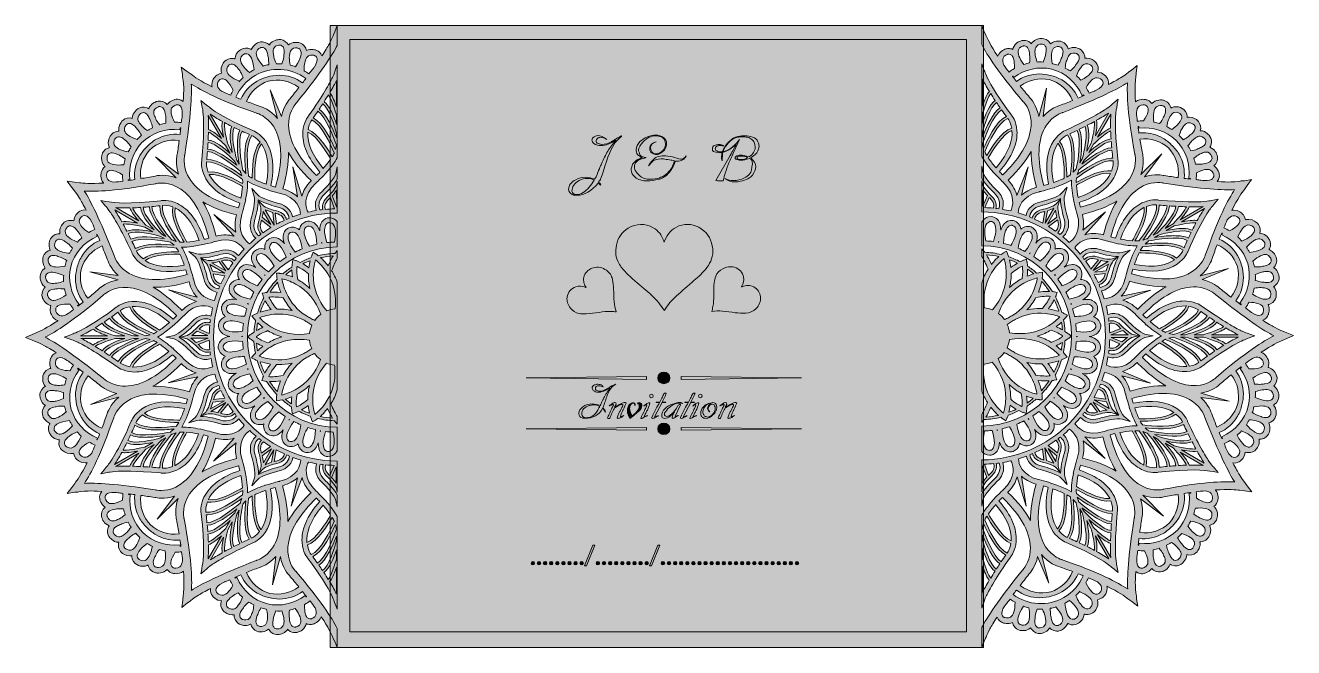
# Model space of a CAD drawing. Extents: x 115 to 1872, y -971 to -109.
import ezdxf

# ---------------------------------------------------------------- set-up
doc = ezdxf.new("R2010")
doc.units = 0
doc.header["$MEASUREMENT"] = 0
doc.layers.add('Layer 1', color=7, linetype='Continuous', lineweight=0)

# ---------------------------------------------------------------- blocks, each defined once
blk = doc.blocks.new('Block_0')
at = {"layer": 'Layer 1', "true_color": 0x93278f, "transparency": 33554687}
h = blk.add_hatch(color=217, dxfattribs=at)
h.dxf.hatch_style = 2
edge = h.paths.add_edge_path()
edge.add_spline(control_points=[(517.9, -926.1), (516.4, -930.3), (511.5, -931.4), (511.5, -931.4), (511.5, -931.4), (511.2, -931.5), (511.2, -931.5), (511.1, -931.5), (508.4, -932.2), (506.1, -930.2), (504.2, -928.5), (501.4, -923.9), (502.2, -911.5), (504.7, -910.1), (507.2, -908.5), (509.6, -906.7), (512.2, -910.2), (514.6, -913.4), (516.8, -916.4), (518.4, -920.3), (518.8, -923.6), (517.9, -926.1)], knot_values=[0, 0, 0, 0, 1, 1, 1, 2, 2, 2, 3, 3, 3, 4, 4, 4, 5, 5, 5, 6, 6, 6, 7, 7, 7, 7], degree=3, periodic=0)
edge = h.paths.add_edge_path()
edge.add_spline(control_points=[(450.5, -910.8), (431.7, -905.8), (416, -892.4), (408.2, -873.9), (408.2, -873.9), (405.9, -874.9), (405.9, -874.9), (405.8, -874.6), (405.7, -874.3), (405.5, -874), (408.2, -872.9), (410.9, -871.7), (413.8, -870.5), (418.5, -881.2), (426.4, -890), (436.6, -895.9), (441.6, -898.8), (447, -900.8), (452.5, -902), (457.2, -903.3), (462.1, -904), (467.1, -904), (478.8, -904), (490, -900.4), (499.4, -893.6), (501.3, -896), (503.1, -898.4), (504.9, -900.7), (504.7, -900.8), (504.4, -901), (504.2, -901.2), (504.2, -901.2), (502.7, -899.3), (502.7, -899.3), (487.5, -910.8), (468.4, -914.7), (450.5, -910.8)], knot_values=[0, 0, 0, 0, 1, 1, 1, 2, 2, 2, 3, 3, 3, 4, 4, 4, 5, 5, 5, 6, 6, 6, 7, 7, 7, 8, 8, 8, 9, 9, 9, 10, 10, 10, 11, 11, 11, 12, 12, 12, 12], degree=3, periodic=0)
edge = h.paths.add_edge_path()
edge.add_spline(control_points=[(496.5, -937.5), (495.1, -941.6), (490.2, -942.8), (490.1, -942.8), (490.1, -942.8), (489.9, -942.8), (489.9, -942.8), (489.8, -942.9), (487.1, -943.5), (484.8, -941.5), (483.6, -940.5), (482.1, -938.4), (481.3, -933.9), (481.2, -932.3), (481.1, -930.6), (480.8, -928.8), (480.7, -926.1), (480.8, -923), (481.2, -919.3), (483.9, -918.7), (486.5, -918), (489.2, -917.2), (495.5, -925.8), (498.2, -933), (496.5, -937.5)], knot_values=[0, 0, 0, 0, 1, 1, 1, 2, 2, 2, 3, 3, 3, 4, 4, 4, 5, 5, 5, 6, 6, 6, 7, 7, 7, 8, 8, 8, 8], degree=3, periodic=0)
edge = h.paths.add_edge_path()
edge.add_spline(control_points=[(471.7, -942.3), (469, -945.8), (464, -945.5), (464, -945.5), (464, -945.5), (463.8, -945.5), (463.8, -945.5), (463.7, -945.5), (460.8, -945.3), (459.3, -942.7), (457.8, -940.3), (456.4, -934.4), (462.4, -920.5), (464, -920.6), (465.6, -920.7), (467.1, -920.7), (468.3, -920.7), (469.5, -920.6), (470.6, -920.6), (471.8, -924), (472.7, -927.1), (473.2, -929.9), (473.2, -931.5), (473.4, -933), (473.6, -934.5), (473.7, -937.9), (473.1, -940.5), (471.7, -942.3)], knot_values=[0, 0, 0, 0, 1, 1, 1, 2, 2, 2, 3, 3, 3, 4, 4, 4, 5, 5, 5, 6, 6, 6, 7, 7, 7, 8, 8, 8, 9, 9, 9, 9], degree=3, periodic=0)
edge = h.paths.add_edge_path()
edge.add_spline(control_points=[(447.8, -939.6), (444.8, -942.8), (439.8, -941.8), (439.8, -941.8), (439.8, -941.8), (439.5, -941.8), (439.5, -941.8), (439.5, -941.8), (436.7, -941.3), (435.5, -938.6), (434.8, -937.1), (434.2, -934.4), (435.4, -929.8), (436.3, -928.1), (437, -926.1), (437.6, -923.9), (438.6, -921.6), (439.9, -919.1), (441.5, -916.3), (443.9, -917.1), (446.3, -917.7), (448.7, -918.3), (448.9, -918.3), (449.2, -918.4), (449.5, -918.5), (451.7, -928.7), (451.1, -936.2), (447.8, -939.6)], knot_values=[0, 0, 0, 0, 1, 1, 1, 2, 2, 2, 3, 3, 3, 4, 4, 4, 5, 5, 5, 6, 6, 6, 7, 7, 7, 8, 8, 8, 9, 9, 9, 9], degree=3, periodic=0)
edge = h.paths.add_edge_path()
edge.add_spline(control_points=[(430.3, -921.5), (429.5, -923.4), (428.8, -925.3), (428.3, -927), (427, -929.5), (425.5, -931.3), (423.8, -932.3), (419.9, -934.3), (415.5, -931.9), (415.4, -931.9), (415.4, -931.9), (415.2, -931.8), (415.2, -931.8), (415.2, -931.8), (412.7, -930.5), (412.3, -927.5), (412.1, -926), (412.4, -923.5), (414.5, -919.9), (415.9, -918.4), (417.2, -916.6), (418.4, -914.6), (420.1, -912.7), (422.2, -910.5), (424.8, -908.2), (425.9, -908.9), (427.1, -909.6), (428.3, -910.3), (429.4, -911), (430.6, -911.6), (431.8, -912.2), (431.5, -915.7), (431, -918.9), (430.3, -921.5)], knot_values=[0, 0, 0, 0, 1, 1, 1, 2, 2, 2, 3, 3, 3, 4, 4, 4, 5, 5, 5, 6, 6, 6, 7, 7, 7, 8, 8, 8, 9, 9, 9, 10, 10, 10, 11, 11, 11, 11], degree=3, periodic=0)
edge = h.paths.add_edge_path()
edge.add_spline(control_points=[(408.5, -915), (407, -916.7), (405.3, -917.7), (403.7, -918.1), (399.4, -919.2), (395.7, -915.8), (395.7, -915.8), (395.7, -915.8), (395.5, -915.6), (395.5, -915.6), (395.4, -915.6), (393.3, -913.6), (393.7, -910.6), (394.1, -907.9), (396.7, -902.4), (410.1, -895.3), (412, -897.5), (414, -899.5), (416.1, -901.5), (414.9, -904.9), (413.5, -907.8), (412.1, -910.2), (410.7, -911.9), (409.5, -913.4), (408.5, -915)], knot_values=[0, 0, 0, 0, 1, 1, 1, 2, 2, 2, 3, 3, 3, 4, 4, 4, 5, 5, 5, 6, 6, 6, 7, 7, 7, 8, 8, 8, 8], degree=3, periodic=0)
edge = h.paths.add_edge_path()
edge.add_spline(control_points=[(388, -898.9), (383.6, -899.1), (380.6, -895.1), (380.5, -895.1), (380.5, -895.1), (380.4, -894.9), (380.4, -894.9), (380.3, -894.8), (378.6, -892.5), (379.6, -889.6), (380.2, -887.8), (382.2, -884.7), (388.7, -881.4), (389.9, -880.9), (391.1, -880.4), (392.3, -879.8), (394.1, -879.1), (396.3, -878.3), (398.7, -877.5), (399.9, -880.3), (401.3, -882.9), (402.9, -885.5), (397.7, -893.9), (392.5, -898.6), (388, -898.9)], knot_values=[0, 0, 0, 0, 1, 1, 1, 2, 2, 2, 3, 3, 3, 4, 4, 4, 5, 5, 5, 6, 6, 6, 7, 7, 7, 8, 8, 8, 8], degree=3, periodic=0)
edge = h.paths.add_edge_path()
edge.add_spline(control_points=[(345.4, -892), (346.4, -876.2), (345.3, -846.3), (335.3, -793), (335.2, -792.9), (335.2, -792.7), (335.1, -792.6), (335, -792.1), (321.6, -741.8), (410.5, -719.5), (410.5, -719.5), (410.8, -719.4), (410.8, -719.4), (411.3, -721.4), (411.8, -723.6), (412.3, -725.9), (387.2, -734.5), (370.5, -747), (362.7, -763), (357, -774.8), (358.5, -784.5), (358.8, -786), (364.1, -831), (361.8, -850.6), (360.4, -857.4), (360.4, -857.4), (360.4, -857.4), (360.4, -857.4), (360.4, -857.4), (359.8, -862), (359.8, -862), (359.8, -862), (358.5, -869.1), (358.5, -869.1), (358.5, -869.1), (363.9, -864.4), (363.9, -864.4), (363.9, -864.4), (366.2, -862.6), (366.2, -862.6), (366.8, -861.9), (369.2, -859.7), (374.1, -856.3), (381.8, -851.1), (397.6, -841.6), (429.4, -826.7), (431, -826.1), (440, -822.5), (447.3, -811.8), (457.1, -797.3), (459.6, -776.9), (454.7, -751.3), (457, -750.6), (459.2, -750), (461.2, -749.4), (471.4, -785.6), (470.2, -814.5), (457.6, -833.1), (448.2, -847), (435.5, -850.5), (435.4, -850.5), (435.2, -850.5), (435, -850.6), (434.8, -850.7), (383.8, -870.5), (358.3, -883.7), (345.4, -892)], knot_values=[0, 0, 0, 0, 1, 1, 1, 2, 2, 2, 3, 3, 3, 4, 4, 4, 5, 5, 5, 6, 6, 6, 7, 7, 7, 8, 8, 8, 9, 9, 9, 10, 10, 10, 11, 11, 11, 12, 12, 12, 13, 13, 13, 14, 14, 14, 15, 15, 15, 16, 16, 16, 17, 17, 17, 18, 18, 18, 19, 19, 19, 20, 20, 20, 21, 21, 21, 22, 22, 22, 22], degree=3, periodic=0)
edge = h.paths.add_edge_path()
edge.add_spline(control_points=[(323.6, -748.8), (308.5, -756.2), (295.8, -752.8), (295.7, -752.8), (295.5, -752.7), (295.3, -752.7), (295.1, -752.6), (241, -744.3), (212.3, -742.9), (197.1, -743.7), (205.8, -730.5), (219.7, -704.1), (237.7, -652.9), (237.7, -652.8), (237.8, -652.6), (237.8, -652.5), (238, -652), (251.5, -601.7), (339.6, -626.9), (339.6, -626.9), (339.9, -627), (339.9, -627), (339.4, -628.9), (338.7, -631.1), (338, -633.4), (311.9, -628.2), (291.2, -630.6), (276.5, -640.6), (265.7, -648), (262.1, -657.1), (261.6, -658.5), (243.7, -700.2), (231.9, -716.1), (227.3, -721.2), (227.3, -721.2), (227.3, -721.2), (227.3, -721.2), (227.3, -721.2), (224.4, -724.9), (224.4, -724.9), (224.4, -724.9), (219.8, -730.4), (219.8, -730.4), (219.8, -730.4), (226.8, -729), (226.8, -729), (226.8, -729), (229.7, -728.6), (229.7, -728.6), (230.6, -728.4), (233.8, -727.6), (239.7, -727.2), (249, -726.4), (267.4, -726.2), (302.4, -729.2), (304.1, -729.5), (313.6, -730.8), (325.3, -725.2), (341.2, -717.5), (353.5, -701.2), (362, -676.6), (364.4, -677.1), (366.6, -677.6), (368.6, -678.1), (359.4, -714.6), (343.8, -739), (323.6, -748.8)], knot_values=[0, 0, 0, 0, 1, 1, 1, 2, 2, 2, 3, 3, 3, 4, 4, 4, 5, 5, 5, 6, 6, 6, 7, 7, 7, 8, 8, 8, 9, 9, 9, 10, 10, 10, 11, 11, 11, 12, 12, 12, 13, 13, 13, 14, 14, 14, 15, 15, 15, 16, 16, 16, 17, 17, 17, 18, 18, 18, 19, 19, 19, 20, 20, 20, 21, 21, 21, 22, 22, 22, 22], degree=3, periodic=0)
edge = h.paths.add_edge_path()
edge.add_spline(control_points=[(329.3, -859.5), (326, -862.3), (321.1, -860.9), (321.1, -860.9), (321.1, -860.9), (320.9, -860.8), (320.9, -860.8), (320.8, -860.8), (318, -860), (317.1, -857.1), (316.3, -854.7), (316.2, -849.4), (323, -839), (323.4, -839), (323.7, -839), (324, -839), (326.6, -839), (329.2, -838.8), (331.8, -838.6), (332.4, -842.8), (332.8, -846.8), (333.2, -850.5), (332.6, -854.7), (331.3, -857.8), (329.3, -859.5)], knot_values=[0, 0, 0, 0, 1, 1, 1, 2, 2, 2, 3, 3, 3, 4, 4, 4, 5, 5, 5, 6, 6, 6, 7, 7, 7, 8, 8, 8, 8], degree=3, periodic=0)
edge = h.paths.add_edge_path()
edge.add_spline(control_points=[(327.1, -764.6), (321.4, -779.6), (324.2, -791.7), (324.7, -793.8), (326, -800.9), (327.2, -807.6), (328.2, -813.8), (313.8, -815.7), (299.5, -811.1), (288.9, -801.6), (278.4, -790.9), (273.2, -775.7), (275.4, -760.4), (281.4, -761.3), (287.8, -762.2), (294.6, -763.2), (296.8, -763.8), (307.9, -766.2), (321.9, -761.5), (321.9, -761.5), (297.9, -793.2), (297.9, -793.2), (297.9, -793.2), (327.1, -764.6), (327.1, -764.6)], knot_values=[0, 0, 0, 0, 1, 1, 1, 2, 2, 2, 3, 3, 3, 4, 4, 4, 5, 5, 5, 6, 6, 6, 7, 7, 7, 8, 8, 8, 8], degree=3, periodic=0)
edge = h.paths.add_edge_path()
edge.add_spline(control_points=[(278.6, -812.5), (264.9, -798.8), (258, -779.3), (260.4, -759.4), (260.4, -759.4), (258, -759.1), (258, -759.1), (258, -758.8), (258, -758.5), (258.1, -758.2), (260.9, -758.5), (263.9, -758.9), (267, -759.3), (265.7, -770.9), (268.1, -782.5), (274, -792.7), (276.9, -797.7), (280.6, -802.2), (284.7, -805.9), (288.1, -809.4), (292.1, -812.5), (296.4, -815), (304.9, -819.9), (314.3, -822.4), (323.9, -822.4), (325.8, -822.4), (327.6, -822.3), (329.5, -822.1), (330, -825.1), (330.4, -828.1), (330.8, -830.9), (330.5, -831), (330.2, -831), (329.9, -831), (329.9, -831), (329.6, -828.7), (329.6, -828.7), (310.7, -831), (292.2, -824.9), (278.6, -812.5)], knot_values=[0, 0, 0, 0, 1, 1, 1, 2, 2, 2, 3, 3, 3, 4, 4, 4, 5, 5, 5, 6, 6, 6, 7, 7, 7, 8, 8, 8, 9, 9, 9, 10, 10, 10, 11, 11, 11, 12, 12, 12, 13, 13, 13, 13], degree=3, periodic=0)
edge = h.paths.add_edge_path()
edge.add_spline(control_points=[(305.2, -858.6), (301.8, -861.5), (297, -860.1), (297, -860), (297, -860), (296.8, -860), (296.8, -860), (296.6, -860), (293.9, -859.2), (292.9, -856.3), (292.4, -854.8), (292.2, -852.2), (293.7, -848), (294.5, -846.5), (295.2, -845), (295.9, -843.2), (297.1, -840.9), (298.7, -838.2), (300.9, -835.2), (303.6, -836.1), (306.2, -836.8), (308.9, -837.4), (310.1, -848), (308.8, -855.6), (305.2, -858.6)], knot_values=[0, 0, 0, 0, 1, 1, 1, 2, 2, 2, 3, 3, 3, 4, 4, 4, 5, 5, 5, 6, 6, 6, 7, 7, 7, 8, 8, 8, 8], degree=3, periodic=0)
edge = h.paths.add_edge_path()
edge.add_spline(control_points=[(288.7, -840.4), (288, -841.8), (287.3, -843.2), (286.8, -844.6), (285.2, -847.6), (283.3, -849.6), (281.2, -850.4), (277.2, -852.1), (273, -849.3), (273, -849.3), (273, -849.3), (272.8, -849.2), (272.8, -849.2), (272.7, -849.1), (270.3, -847.6), (270.3, -844.5), (270.2, -841.8), (272, -835.9), (284.1, -826.9), (285.4, -827.8), (286.7, -828.6), (288.1, -829.4), (289.1, -830), (290.2, -830.5), (291.2, -831.1), (290.5, -834.6), (289.7, -837.7), (288.7, -840.4)], knot_values=[0, 0, 0, 0, 1, 1, 1, 2, 2, 2, 3, 3, 3, 4, 4, 4, 5, 5, 5, 6, 6, 6, 7, 7, 7, 8, 8, 8, 9, 9, 9, 9], degree=3, periodic=0)
edge = h.paths.add_edge_path()
edge.add_spline(control_points=[(261.9, -836.1), (257.7, -837.3), (253.8, -834), (253.8, -834), (253.8, -834), (253.6, -833.9), (253.6, -833.9), (253.6, -833.8), (251.5, -832), (251.7, -829.1), (251.9, -827.5), (252.7, -824.9), (256.1, -821.5), (257.7, -820.4), (259.3, -819), (260.9, -817.4), (262.9, -816), (265.2, -814.4), (268.1, -812.8), (269.8, -814.7), (271.5, -816.4), (273.3, -818.1), (273.5, -818.3), (273.7, -818.5), (273.9, -818.7), (270.7, -828.7), (266.4, -834.9), (261.9, -836.1)], knot_values=[0, 0, 0, 0, 1, 1, 1, 2, 2, 2, 3, 3, 3, 4, 4, 4, 5, 5, 5, 6, 6, 6, 7, 7, 7, 8, 8, 8, 9, 9, 9, 9], degree=3, periodic=0)
edge = h.paths.add_edge_path()
edge.add_spline(control_points=[(244.7, -817.8), (240.3, -817.6), (237.7, -813.3), (237.7, -813.3), (237.7, -813.3), (237.5, -813.1), (237.5, -813.1), (237.5, -813.1), (236, -810.7), (237.2, -807.9), (237.8, -806.5), (239.2, -804.5), (242.9, -802.4), (244.9, -801.8), (246.9, -800.9), (249, -799.8), (251.4, -798.9), (254.3, -798.1), (257.7, -797.4), (258.3, -798.6), (258.9, -799.8), (259.6, -801), (260.3, -802.2), (261, -803.3), (261.7, -804.4), (259.7, -807.3), (257.7, -809.7), (255.7, -811.7), (254.1, -813), (252.6, -814.2), (251.3, -815.5), (248.9, -817), (246.7, -817.8), (244.7, -817.8)], knot_values=[0, 0, 0, 0, 1, 1, 1, 2, 2, 2, 3, 3, 3, 4, 4, 4, 5, 5, 5, 6, 6, 6, 7, 7, 7, 8, 8, 8, 9, 9, 9, 10, 10, 10, 11, 11, 11, 11], degree=3, periodic=0)
edge = h.paths.add_edge_path()
edge.add_spline(control_points=[(234.4, -795.5), (230.2, -794.3), (228.6, -789.4), (228.6, -789.4), (228.6, -789.4), (228.6, -789.2), (228.6, -789.2), (228.5, -789.1), (227.7, -786.4), (229.5, -784), (231.2, -781.8), (236.2, -778.4), (251.4, -778.9), (251.9, -781.7), (252.6, -784.5), (253.5, -787.2), (250.7, -789.6), (248.1, -791.4), (245.6, -792.8), (243.6, -793.5), (241.8, -794.3), (240.2, -795.2), (238, -795.8), (236, -795.9), (234.4, -795.5)], knot_values=[0, 0, 0, 0, 1, 1, 1, 2, 2, 2, 3, 3, 3, 4, 4, 4, 5, 5, 5, 6, 6, 6, 7, 7, 7, 8, 8, 8, 8], degree=3, periodic=0)
edge = h.paths.add_edge_path()
edge.add_spline(control_points=[(225.9, -763.9), (225.9, -763.9), (225.9, -763.9), (225.9, -763.9), (225.9, -763.9), (225.9, -763.7), (225.9, -763.7), (225.9, -763.6), (225.5, -760.8), (227.8, -758.8), (229.3, -757.4), (232.6, -755.8), (239.8, -756.2), (241, -756.3), (242.4, -756.5), (243.7, -756.6), (245.7, -756.9), (247.9, -757.3), (250.4, -757.8), (250.1, -760.8), (250, -763.8), (250, -766.8), (241.4, -771.5), (234.5, -773), (230.4, -770.9), (226.5, -769), (225.9, -763.9), (225.9, -763.9)], knot_values=[0, 0, 0, 0, 1, 1, 1, 2, 2, 2, 3, 3, 3, 4, 4, 4, 5, 5, 5, 6, 6, 6, 7, 7, 7, 8, 8, 8, 9, 9, 9, 9], degree=3, periodic=0)
edge = h.paths.add_edge_path()
edge.add_spline(control_points=[(199.3, -707.5), (195, -708.3), (191.5, -704.6), (191.5, -704.6), (191.5, -704.6), (191.4, -704.5), (191.4, -704.5), (191.3, -704.4), (189.3, -702.3), (189.9, -699.3), (190.4, -696.9), (193, -692.2), (204.1, -686.6), (206.7, -688.1), (209.3, -689.5), (212, -690.6), (210.3, -694.6), (208.7, -698.3), (207.2, -701.7), (204.6, -705), (201.9, -707), (199.3, -707.5)], knot_values=[0, 0, 0, 0, 1, 1, 1, 2, 2, 2, 3, 3, 3, 4, 4, 4, 5, 5, 5, 6, 6, 6, 7, 7, 7, 7], degree=3, periodic=0)
edge = h.paths.add_edge_path()
edge.add_spline(control_points=[(178.9, -694.7), (174.5, -695.5), (171, -691.8), (171, -691.8), (171, -691.8), (170.9, -691.7), (170.9, -691.7), (170.8, -691.6), (168.8, -689.5), (169.4, -686.5), (169.7, -685), (170.8, -682.7), (174.2, -679.8), (175.6, -678.9), (177, -677.9), (178.4, -676.7), (180.7, -675.3), (183.5, -673.8), (186.9, -672.3), (188.7, -674.4), (190.7, -676.3), (192.7, -678.2), (188.5, -688), (183.6, -693.9), (178.9, -694.7)], knot_values=[0, 0, 0, 0, 1, 1, 1, 2, 2, 2, 3, 3, 3, 4, 4, 4, 5, 5, 5, 6, 6, 6, 7, 7, 7, 8, 8, 8, 8], degree=3, periodic=0)
edge = h.paths.add_edge_path()
edge.add_spline(control_points=[(162.2, -675.6), (157.9, -675.1), (155.6, -670.5), (155.6, -670.5), (155.6, -670.5), (155.5, -670.3), (155.5, -670.3), (155.5, -670.3), (154.2, -667.7), (155.6, -665.1), (156.9, -662.7), (161.3, -658.4), (176.5, -656.7), (177.2, -658.1), (177.9, -659.5), (178.7, -660.8), (179.3, -661.9), (179.9, -662.9), (180.5, -663.8), (178.2, -666.6), (175.9, -668.8), (173.8, -670.6), (172.4, -671.5), (171.1, -672.5), (169.9, -673.4), (167.1, -675.1), (164.5, -675.9), (162.2, -675.6)], knot_values=[0, 0, 0, 0, 1, 1, 1, 2, 2, 2, 3, 3, 3, 4, 4, 4, 5, 5, 5, 6, 6, 6, 7, 7, 7, 8, 8, 8, 9, 9, 9, 9], degree=3, periodic=0)
edge = h.paths.add_edge_path()
edge.add_spline(control_points=[(152.6, -653.6), (148.4, -652.5), (146.7, -647.7), (146.7, -647.7), (146.7, -647.7), (146.6, -647.5), (146.6, -647.5), (146.6, -647.4), (145.6, -644.7), (147.4, -642.3), (148.3, -641), (150.4, -639.2), (154.9, -638), (156.8, -637.8), (158.9, -637.4), (161.1, -636.9), (163.5, -636.6), (166.4, -636.5), (169.7, -636.5), (170.2, -638.9), (170.8, -641.3), (171.5, -643.6), (171.6, -643.9), (171.7, -644.2), (171.8, -644.5), (164, -651.5), (157.2, -654.7), (152.6, -653.6)], knot_values=[0, 0, 0, 0, 1, 1, 1, 2, 2, 2, 3, 3, 3, 4, 4, 4, 5, 5, 5, 6, 6, 6, 7, 7, 7, 8, 8, 8, 9, 9, 9, 9], degree=3, periodic=0)
edge = h.paths.add_edge_path()
edge.add_spline(control_points=[(143.1, -621.7), (143.1, -621.7), (143.1, -621.7), (143.1, -621.7), (143.1, -621.7), (143.1, -621.5), (143.1, -621.5), (143.1, -621.4), (143, -618.5), (145.4, -616.7), (146.6, -615.8), (148.9, -614.8), (153.1, -614.9), (155.1, -615.3), (157.2, -615.5), (159.5, -615.6), (162, -616.1), (165, -616.8), (168.3, -617.9), (168.3, -619.3), (168.2, -620.6), (168.2, -622), (168.2, -623.4), (168.3, -624.7), (168.3, -626), (165.1, -627.5), (162.2, -628.6), (159.5, -629.3), (157.4, -629.6), (155.5, -629.9), (153.8, -630.4), (151, -630.5), (148.7, -630.1), (147, -629.1), (143.2, -626.8), (143.1, -621.7), (143.1, -621.7)], knot_values=[0, 0, 0, 0, 1, 1, 1, 2, 2, 2, 3, 3, 3, 4, 4, 4, 5, 5, 5, 6, 6, 6, 7, 7, 7, 8, 8, 8, 9, 9, 9, 10, 10, 10, 11, 11, 11, 12, 12, 12, 12], degree=3, periodic=0)
edge = h.paths.add_edge_path()
edge.add_spline(control_points=[(147.2, -596.5), (147.2, -596.5), (147.2, -596.3), (147.2, -596.3), (147.3, -596.2), (147.9, -593.4), (150.7, -592.2), (153.2, -591.2), (159.3, -590.7), (172.1, -598.7), (171.2, -601.4), (170.4, -604.2), (169.8, -607), (166.2, -607.7), (163, -608), (160.2, -607.9), (158.1, -607.6), (156.1, -607.3), (154.3, -607.3), (152.1, -606.7), (150.3, -605.8), (149.1, -604.6), (146.1, -601.4), (147.2, -596.5), (147.2, -596.5)], knot_values=[0, 0, 0, 0, 1, 1, 1, 2, 2, 2, 3, 3, 3, 4, 4, 4, 5, 5, 5, 6, 6, 6, 7, 7, 7, 8, 8, 8, 8], degree=3, periodic=0)
edge = h.paths.add_edge_path()
edge.add_spline(control_points=[(157.6, -573), (157.6, -573), (157.6, -572.8), (157.6, -572.8), (157.7, -572.7), (158.8, -570.1), (161.8, -569.5), (163.7, -569.1), (167.4, -569.3), (173.4, -573.3), (174.5, -574), (175.5, -574.8), (176.6, -575.6), (178.2, -576.8), (179.9, -578.3), (181.8, -580), (180.1, -582.4), (178.5, -585), (177, -587.6), (167.2, -587.3), (160.5, -585.2), (158, -581.4), (155.6, -577.7), (157.6, -573.1), (157.6, -573)], knot_values=[0, 0, 0, 0, 1, 1, 1, 2, 2, 2, 3, 3, 3, 4, 4, 4, 5, 5, 5, 6, 6, 6, 7, 7, 7, 8, 8, 8, 8], degree=3, periodic=0)
edge = h.paths.add_edge_path()
edge.add_spline(control_points=[(193.3, -637.2), (189.5, -622.7), (192.7, -606.9), (202.1, -594.7), (206.9, -598.5), (212, -602.5), (217.4, -606.8), (219, -608.4), (227.5, -616), (241.9, -618.9), (241.9, -618.9), (205.3, -634.4), (205.3, -634.4), (205.3, -634.4), (244.9, -624.2), (244.9, -624.2), (232.5, -634.4), (228.7, -646.3), (228.2, -648.3), (225.8, -655.1), (223.5, -661.5), (221.2, -667.4), (207.8, -661.9), (197.7, -650.7), (193.3, -637.2)], knot_values=[0, 0, 0, 0, 1, 1, 1, 2, 2, 2, 3, 3, 3, 4, 4, 4, 5, 5, 5, 6, 6, 6, 7, 7, 7, 8, 8, 8, 8], degree=3, periodic=0)
edge = h.paths.add_edge_path()
edge.add_spline(control_points=[(178.9, -641.5), (173.9, -622.7), (177.6, -602.4), (189.7, -586.4), (189.7, -586.4), (187.7, -584.9), (187.7, -584.9), (187.9, -584.7), (188.1, -584.4), (188.3, -584.2), (190.6, -585.9), (193, -587.7), (195.4, -589.6), (188.6, -599), (184.8, -610.2), (184.8, -622), (184.8, -627.8), (185.8, -633.5), (187.5, -638.9), (188.7, -643.6), (190.6, -648.2), (193.1, -652.5), (198.9, -662.6), (207.7, -670.5), (218.2, -675.2), (217.1, -678.1), (216, -680.9), (214.9, -683.5), (214.6, -683.4), (214.3, -683.3), (214.1, -683.2), (214.1, -683.2), (215, -681), (215, -681), (197.4, -673.6), (184.5, -659), (178.9, -641.5)], knot_values=[0, 0, 0, 0, 1, 1, 1, 2, 2, 2, 3, 3, 3, 4, 4, 4, 5, 5, 5, 6, 6, 6, 7, 7, 7, 8, 8, 8, 9, 9, 9, 10, 10, 10, 11, 11, 11, 12, 12, 12, 12], degree=3, periodic=0)
edge = h.paths.add_edge_path()
edge.add_spline(control_points=[(142.7, -541.1), (156.8, -534), (182.1, -518.1), (223.3, -482.8), (223.4, -482.7), (223.5, -482.6), (223.6, -482.5), (224, -482.1), (260.8, -445.4), (324.6, -511.2), (324.6, -511.2), (324.8, -511.4), (324.8, -511.4), (323.3, -512.9), (321.7, -514.4), (319.9, -516), (299.9, -498.5), (280.8, -490.3), (263, -491.6), (249.9, -492.6), (242.3, -498.6), (241.2, -499.6), (204.8, -526.8), (186.7, -534.6), (180.1, -536.7), (180.1, -536.7), (180.1, -536.7), (180.1, -536.7), (180.1, -536.7), (175.8, -538.5), (175.8, -538.5), (175.8, -538.5), (169.1, -540.9), (169.1, -540.9), (169.1, -540.9), (175.8, -543.3), (175.8, -543.3), (175.8, -543.3), (178.5, -544.4), (178.5, -544.4), (179.4, -544.6), (182.5, -545.5), (187.9, -548.1), (196.3, -552.1), (212.4, -561.1), (241.2, -581.2), (242.5, -582.3), (250.1, -588.2), (263, -589.2), (280.6, -590.5), (299.4, -582.5), (319.1, -565.4), (320.9, -567.1), (322.5, -568.6), (324, -570.1), (297.8, -597), (272.1, -610.4), (249.7, -608.8), (233, -607.6), (223.7, -598.4), (223.6, -598.3), (223.5, -598.1), (223.3, -598), (223.1, -597.9), (180.5, -563.6), (156.3, -548), (142.7, -541.1)], knot_values=[0, 0, 0, 0, 1, 1, 1, 2, 2, 2, 3, 3, 3, 4, 4, 4, 5, 5, 5, 6, 6, 6, 7, 7, 7, 8, 8, 8, 9, 9, 9, 10, 10, 10, 11, 11, 11, 12, 12, 12, 13, 13, 13, 14, 14, 14, 15, 15, 15, 16, 16, 16, 17, 17, 17, 18, 18, 18, 19, 19, 19, 20, 20, 20, 21, 21, 21, 22, 22, 22, 22], degree=3, periodic=0)
edge = h.paths.add_edge_path()
edge.add_spline(control_points=[(157.4, -504.5), (157.4, -504.5), (157.4, -504.2), (157.4, -504.2), (157.4, -504.2), (156.7, -501.5), (158.6, -499.2), (160.3, -497.3), (164.8, -494.4), (177.4, -495.2), (178.8, -497.8), (180.4, -500.2), (182.1, -502.6), (178.7, -505.2), (175.5, -507.6), (172.4, -509.8), (168.5, -511.4), (165.2, -511.8), (162.8, -510.9), (158.6, -509.4), (157.4, -504.5), (157.4, -504.5)], knot_values=[0, 0, 0, 0, 1, 1, 1, 2, 2, 2, 3, 3, 3, 4, 4, 4, 5, 5, 5, 6, 6, 6, 7, 7, 7, 7], degree=3, periodic=0)
edge = h.paths.add_edge_path()
edge.add_spline(control_points=[(151.4, -489.6), (147.3, -488.1), (146.1, -483.2), (146.1, -483.1), (146.1, -483.1), (146, -482.9), (146, -482.9), (146, -482.8), (145.3, -480.1), (147.3, -477.8), (148.4, -476.6), (150.5, -475.1), (154.9, -474.3), (156.6, -474.3), (158.3, -474.1), (160.1, -473.8), (162.7, -473.7), (165.9, -473.8), (169.6, -474.2), (170.2, -476.9), (170.8, -479.6), (171.7, -482.2), (163.1, -488.6), (155.9, -491.2), (151.4, -489.6)], knot_values=[0, 0, 0, 0, 1, 1, 1, 2, 2, 2, 3, 3, 3, 4, 4, 4, 5, 5, 5, 6, 6, 6, 7, 7, 7, 8, 8, 8, 8], degree=3, periodic=0)
edge = h.paths.add_edge_path()
edge.add_spline(control_points=[(143.4, -457), (143.4, -457), (143.4, -456.8), (143.4, -456.8), (143.4, -456.7), (143.6, -453.8), (146.2, -452.3), (148.5, -450.8), (154.5, -449.5), (168.4, -455.4), (168.3, -457), (168.2, -458.6), (168.2, -460.2), (168.2, -461.3), (168.2, -462.5), (168.3, -463.7), (164.9, -464.9), (161.8, -465.7), (159, -466.2), (157.4, -466.3), (155.8, -466.4), (154.4, -466.6), (151, -466.7), (148.4, -466.1), (146.6, -464.7), (143.1, -462.1), (143.4, -457), (143.4, -457)], knot_values=[0, 0, 0, 0, 1, 1, 1, 2, 2, 2, 3, 3, 3, 4, 4, 4, 5, 5, 5, 6, 6, 6, 7, 7, 7, 8, 8, 8, 9, 9, 9, 9], degree=3, periodic=0)
edge = h.paths.add_edge_path()
edge.add_spline(control_points=[(147.1, -432.8), (147.1, -432.8), (147.1, -432.6), (147.1, -432.6), (147.1, -432.5), (147.6, -429.7), (150.4, -428.4), (151.9, -427.8), (154.5, -427.3), (159, -428.5), (160.8, -429.3), (162.8, -430), (165, -430.6), (167.2, -431.6), (169.7, -432.9), (172.6, -434.6), (171.8, -436.9), (171.2, -439.3), (170.6, -441.6), (170.5, -441.9), (170.5, -442.2), (170.4, -442.5), (160.1, -444.7), (152.7, -444.1), (149.3, -440.8), (146.1, -437.8), (147.1, -432.8), (147.1, -432.8)], knot_values=[0, 0, 0, 0, 1, 1, 1, 2, 2, 2, 3, 3, 3, 4, 4, 4, 5, 5, 5, 6, 6, 6, 7, 7, 7, 8, 8, 8, 9, 9, 9, 9], degree=3, periodic=0)
edge = h.paths.add_edge_path()
edge.add_spline(control_points=[(156.9, -408.5), (156.9, -408.5), (157.1, -408.2), (157.1, -408.2), (157.1, -408.2), (158.4, -405.7), (161.3, -405.3), (162.9, -405.1), (165.4, -405.4), (169, -407.5), (170.5, -408.9), (172.3, -410.2), (174.3, -411.4), (176.2, -413.1), (178.3, -415.2), (180.7, -417.8), (180, -419), (179.2, -420.1), (178.5, -421.3), (177.9, -422.5), (177.2, -423.6), (176.6, -424.8), (173.1, -424.5), (170, -424), (167.3, -423.3), (165.4, -422.5), (163.6, -421.8), (161.9, -421.3), (159.4, -420.1), (157.6, -418.5), (156.6, -416.8), (154.5, -412.9), (156.9, -408.5), (156.9, -408.5)], knot_values=[0, 0, 0, 0, 1, 1, 1, 2, 2, 2, 3, 3, 3, 4, 4, 4, 5, 5, 5, 6, 6, 6, 7, 7, 7, 8, 8, 8, 9, 9, 9, 10, 10, 10, 11, 11, 11, 11], degree=3, periodic=0)
edge = h.paths.add_edge_path()
edge.add_spline(control_points=[(173.1, -388.7), (173.1, -388.7), (173.2, -388.5), (173.2, -388.5), (173.3, -388.4), (175.2, -386.3), (178.2, -386.7), (181, -387.1), (186.5, -389.7), (193.6, -403.1), (191.4, -405), (189.3, -407), (187.4, -409.1), (184, -407.9), (181.1, -406.5), (178.7, -405.1), (177, -403.7), (175.4, -402.5), (173.9, -401.6), (172.2, -400), (171.2, -398.3), (170.7, -396.7), (169.7, -392.4), (173.1, -388.7), (173.1, -388.7)], knot_values=[0, 0, 0, 0, 1, 1, 1, 2, 2, 2, 3, 3, 3, 4, 4, 4, 5, 5, 5, 6, 6, 6, 7, 7, 7, 8, 8, 8, 8], degree=3, periodic=0)
edge = h.paths.add_edge_path()
edge.add_spline(control_points=[(193.8, -373.6), (193.8, -373.6), (194, -373.4), (194, -373.4), (194.1, -373.4), (196.3, -371.7), (199.2, -372.6), (201.1, -373.2), (204.2, -375.3), (207.4, -381.7), (208, -382.9), (208.5, -384.1), (209, -385.3), (209.8, -387.1), (210.6, -389.3), (211.3, -391.7), (208.6, -392.9), (206, -394.3), (203.4, -395.9), (195, -390.8), (190.3, -385.5), (190, -381), (189.8, -376.6), (193.8, -373.6), (193.8, -373.6)], knot_values=[0, 0, 0, 0, 1, 1, 1, 2, 2, 2, 3, 3, 3, 4, 4, 4, 5, 5, 5, 6, 6, 6, 7, 7, 7, 8, 8, 8, 8], degree=3, periodic=0)
edge = h.paths.add_edge_path()
edge.add_spline(control_points=[(178.1, -443.5), (183.1, -424.7), (196.5, -409), (215, -401.2), (215, -401.2), (214, -398.9), (214, -398.9), (214.3, -398.8), (214.6, -398.7), (214.9, -398.6), (216, -401.2), (217.1, -403.9), (218.3, -406.8), (207.7, -411.5), (198.8, -419.4), (193, -429.6), (190, -434.6), (188, -440), (186.8, -445.5), (185.5, -450.2), (184.8, -455.1), (184.8, -460.2), (184.8, -471.8), (188.5, -483), (195.3, -492.4), (192.8, -494.3), (190.5, -496.1), (188.2, -497.9), (188, -497.7), (187.9, -497.4), (187.7, -497.2), (187.7, -497.2), (189.6, -495.7), (189.6, -495.7), (178.1, -480.5), (174.2, -461.4), (178.1, -443.5)], knot_values=[0, 0, 0, 0, 1, 1, 1, 2, 2, 2, 3, 3, 3, 4, 4, 4, 5, 5, 5, 6, 6, 6, 7, 7, 7, 8, 8, 8, 9, 9, 9, 10, 10, 10, 11, 11, 11, 12, 12, 12, 12], degree=3, periodic=0)
edge = h.paths.add_edge_path()
edge.add_spline(control_points=[(243.9, -461.5), (228, -464.1), (218.8, -472.6), (217.3, -474), (211.9, -478.7), (206.7, -483.1), (201.8, -487.1), (192.9, -475.6), (189.7, -460.8), (192.6, -447), (196.7, -432.5), (207.3, -420.4), (221.6, -414.6), (223.8, -420.3), (226.2, -426.3), (228.8, -432.7), (229.4, -434.9), (232.9, -445.7), (243.9, -455.5), (243.9, -455.5), (204.5, -450.6), (204.5, -450.6), (204.5, -450.6), (243.9, -461.5), (243.9, -461.5)], knot_values=[0, 0, 0, 0, 1, 1, 1, 2, 2, 2, 3, 3, 3, 4, 4, 4, 5, 5, 5, 6, 6, 6, 7, 7, 7, 8, 8, 8, 8], degree=3, periodic=0)
edge = h.paths.add_edge_path()
edge.add_spline(control_points=[(196.9, -338.5), (212.7, -339.4), (242.6, -338.3), (295.8, -328.3), (296, -328.2), (296.1, -328.2), (296.3, -328.2), (296.8, -328), (347.1, -314.6), (369.4, -403.5), (369.4, -403.5), (369.4, -403.8), (369.4, -403.8), (367.5, -404.3), (365.3, -404.8), (362.9, -405.4), (354.4, -380.2), (341.9, -363.5), (325.9, -355.8), (314, -350), (304.4, -351.5), (302.9, -351.8), (257.9, -357.1), (238.2, -354.8), (231.5, -353.4), (231.5, -353.4), (231.5, -353.4), (231.5, -353.4), (231.5, -353.4), (226.9, -352.8), (226.9, -352.8), (226.9, -352.8), (219.8, -351.5), (219.8, -351.5), (219.8, -351.5), (224.5, -356.9), (224.5, -356.9), (224.5, -356.9), (226.3, -359.2), (226.3, -359.2), (226.9, -359.9), (229.2, -362.2), (232.5, -367.1), (237.8, -374.8), (247.3, -390.6), (262.2, -422.4), (262.8, -424), (266.3, -433), (277.1, -440.3), (291.6, -450.2), (311.9, -452.7), (337.5, -447.8), (338.2, -450), (338.9, -452.2), (339.4, -454.3), (303.3, -464.4), (274.3, -463.2), (255.7, -450.6), (241.8, -441.2), (238.4, -428.5), (238.4, -428.4), (238.3, -428.2), (238.3, -428), (238.2, -427.8), (218.3, -376.9), (205.2, -351.3), (196.9, -338.5)], knot_values=[0, 0, 0, 0, 1, 1, 1, 2, 2, 2, 3, 3, 3, 4, 4, 4, 5, 5, 5, 6, 6, 6, 7, 7, 7, 8, 8, 8, 9, 9, 9, 10, 10, 10, 11, 11, 11, 12, 12, 12, 13, 13, 13, 14, 14, 14, 15, 15, 15, 16, 16, 16, 17, 17, 17, 18, 18, 18, 19, 19, 19, 20, 20, 20, 21, 21, 21, 22, 22, 22, 22], degree=3, periodic=0)
edge = h.paths.add_edge_path()
edge.add_spline(control_points=[(228, -314.1), (228, -314.1), (228, -313.9), (228, -313.9), (228.1, -313.8), (228.9, -311.1), (231.7, -310.1), (234.1, -309.3), (239.5, -309.2), (249.9, -316.1), (249.8, -319), (250, -321.9), (250.3, -324.8), (246.1, -325.4), (242.1, -325.8), (238.3, -326.2), (234.2, -325.6), (231.1, -324.3), (229.4, -322.3), (226.5, -319), (228, -314.1), (228, -314.1)], knot_values=[0, 0, 0, 0, 1, 1, 1, 2, 2, 2, 3, 3, 3, 4, 4, 4, 5, 5, 5, 6, 6, 6, 7, 7, 7, 7], degree=3, periodic=0)
edge = h.paths.add_edge_path()
edge.add_spline(control_points=[(228.8, -290), (228.8, -290), (228.9, -289.8), (228.9, -289.8), (228.9, -289.7), (229.7, -286.9), (232.6, -286), (234.1, -285.5), (236.7, -285.2), (240.9, -286.7), (242.3, -287.5), (243.9, -288.2), (245.6, -288.9), (248, -290.1), (250.6, -291.8), (253.7, -294), (252.8, -296.6), (252.1, -299.2), (251.5, -301.9), (240.9, -303.2), (233.3, -301.8), (230.2, -298.2), (227.4, -294.8), (228.8, -290), (228.8, -290)], knot_values=[0, 0, 0, 0, 1, 1, 1, 2, 2, 2, 3, 3, 3, 4, 4, 4, 5, 5, 5, 6, 6, 6, 7, 7, 7, 8, 8, 8, 8], degree=3, periodic=0)
edge = h.paths.add_edge_path()
edge.add_spline(control_points=[(239.6, -266), (239.6, -266), (239.7, -265.8), (239.7, -265.8), (239.7, -265.7), (241.3, -263.3), (244.4, -263.3), (247.1, -263.2), (252.9, -265), (262, -277.1), (261.1, -278.4), (260.3, -279.7), (259.5, -281.1), (258.9, -282.1), (258.3, -283.2), (257.8, -284.2), (254.3, -283.5), (251.2, -282.7), (248.5, -281.7), (247, -281), (245.6, -280.4), (244.3, -279.8), (241.3, -278.2), (239.3, -276.3), (238.4, -274.2), (236.7, -270.2), (239.6, -266), (239.6, -266)], knot_values=[0, 0, 0, 0, 1, 1, 1, 2, 2, 2, 3, 3, 3, 4, 4, 4, 5, 5, 5, 6, 6, 6, 7, 7, 7, 8, 8, 8, 9, 9, 9, 9], degree=3, periodic=0)
edge = h.paths.add_edge_path()
edge.add_spline(control_points=[(254.8, -246.8), (254.8, -246.8), (255, -246.6), (255, -246.6), (255, -246.6), (256.9, -244.5), (259.8, -244.7), (261.4, -244.9), (264, -245.7), (267.4, -249.1), (268.5, -250.7), (269.9, -252.3), (271.5, -253.9), (272.9, -255.9), (274.4, -258.3), (276.1, -261.1), (274.2, -262.8), (272.5, -264.5), (270.8, -266.3), (270.6, -266.5), (270.4, -266.7), (270.2, -267), (260.2, -263.7), (254, -259.5), (252.7, -254.9), (251.5, -250.7), (254.8, -246.9), (254.8, -246.8)], knot_values=[0, 0, 0, 0, 1, 1, 1, 2, 2, 2, 3, 3, 3, 4, 4, 4, 5, 5, 5, 6, 6, 6, 7, 7, 7, 8, 8, 8, 9, 9, 9, 9], degree=3, periodic=0)
edge = h.paths.add_edge_path()
edge.add_spline(control_points=[(275.6, -230.7), (275.6, -230.7), (275.7, -230.6), (275.7, -230.6), (275.8, -230.5), (278.3, -229), (281, -230.2), (282.4, -230.8), (284.4, -232.3), (286.5, -236), (287.1, -237.9), (288, -239.9), (289.1, -241.9), (289.9, -244.4), (290.7, -247.2), (291.5, -250.7), (290.3, -251.3), (289, -251.9), (287.9, -252.6), (286.7, -253.3), (285.6, -254), (284.4, -254.7), (281.6, -252.7), (279.1, -250.7), (277.2, -248.7), (275.9, -247.1), (274.7, -245.6), (273.4, -244.3), (271.9, -242), (271.1, -239.8), (271.1, -237.8), (271.2, -233.4), (275.5, -230.7), (275.6, -230.7)], knot_values=[0, 0, 0, 0, 1, 1, 1, 2, 2, 2, 3, 3, 3, 4, 4, 4, 5, 5, 5, 6, 6, 6, 7, 7, 7, 8, 8, 8, 9, 9, 9, 10, 10, 10, 11, 11, 11, 11], degree=3, periodic=0)
edge = h.paths.add_edge_path()
edge.add_spline(control_points=[(293.4, -227.4), (294.6, -223.2), (299.4, -221.7), (299.5, -221.7), (299.5, -221.7), (299.7, -221.6), (299.7, -221.6), (299.7, -221.6), (302.4, -220.7), (304.8, -222.5), (307, -224.1), (310.5, -229.1), (310, -244.4), (307.2, -244.9), (304.4, -245.6), (301.6, -246.5), (299.3, -243.7), (297.4, -241.1), (296.1, -238.6), (295.3, -236.7), (294.5, -234.8), (293.7, -233.2), (293, -231), (292.9, -229), (293.4, -227.4)], knot_values=[0, 0, 0, 0, 1, 1, 1, 2, 2, 2, 3, 3, 3, 4, 4, 4, 5, 5, 5, 6, 6, 6, 7, 7, 7, 8, 8, 8, 8], degree=3, periodic=0)
edge = h.paths.add_edge_path()
edge.add_spline(control_points=[(327.4, -314.9), (327.4, -314.9), (295.7, -291), (295.7, -291), (295.7, -291), (324.3, -320.1), (324.3, -320.1), (309.3, -314.5), (297.1, -317.2), (295.1, -317.7), (288, -319), (281.3, -320.2), (275.1, -321.2), (273.1, -306.8), (277.8, -292.5), (287.2, -281.9), (298, -271.4), (313.2, -266.2), (328.4, -268.4), (327.6, -274.4), (326.7, -280.8), (325.6, -287.6), (325.1, -289.8), (322.7, -301), (327.4, -314.9)], knot_values=[0, 0, 0, 0, 1, 1, 1, 2, 2, 2, 3, 3, 3, 4, 4, 4, 5, 5, 5, 6, 6, 6, 7, 7, 7, 8, 8, 8, 8], degree=3, periodic=0)
edge = h.paths.add_edge_path()
edge.add_spline(control_points=[(329.5, -253.4), (329.5, -253.4), (329.8, -251), (329.8, -251), (330.1, -251), (330.4, -251.1), (330.7, -251.1), (330.3, -253.9), (330, -256.9), (329.6, -260), (318, -258.7), (306.4, -261.1), (296.2, -267), (291.1, -269.9), (286.7, -273.6), (282.9, -277.8), (279.4, -281.2), (276.4, -285.1), (273.9, -289.4), (268, -299.6), (265.6, -311.1), (266.8, -322.5), (263.7, -323), (260.8, -323.4), (257.9, -323.8), (257.9, -323.5), (257.9, -323.2), (257.8, -322.9), (257.8, -322.9), (260.2, -322.6), (260.2, -322.6), (257.8, -303.7), (264, -285.2), (276.4, -271.6), (290.1, -257.9), (309.6, -251), (329.5, -253.4)], knot_values=[0, 0, 0, 0, 1, 1, 1, 2, 2, 2, 3, 3, 3, 4, 4, 4, 5, 5, 5, 6, 6, 6, 7, 7, 7, 8, 8, 8, 9, 9, 9, 10, 10, 10, 11, 11, 11, 12, 12, 12, 12], degree=3, periodic=0)
edge = h.paths.add_edge_path()
edge.add_spline(control_points=[(317.9, -223.5), (319.9, -219.5), (324.9, -218.9), (324.9, -218.9), (324.9, -218.9), (325, -218.9), (325, -218.9), (325, -218.9), (325.2, -218.9), (325.2, -218.9), (325.3, -218.9), (328.1, -218.5), (330.1, -220.8), (331.4, -222.3), (333.1, -225.6), (332.7, -232.8), (332.5, -234.1), (332.4, -235.4), (332.3, -236.7), (332, -238.7), (331.6, -240.9), (331, -243.4), (328.1, -243.1), (325.1, -243), (322.1, -243.1), (317.4, -234.4), (315.9, -227.5), (317.9, -223.5)], knot_values=[0, 0, 0, 0, 1, 1, 1, 2, 2, 2, 3, 3, 3, 4, 4, 4, 5, 5, 5, 6, 6, 6, 7, 7, 7, 8, 8, 8, 9, 9, 9, 9], degree=3, periodic=0)
edge = h.paths.add_edge_path()
edge.add_spline(control_points=[(336.1, -288.7), (336.2, -288.5), (336.2, -288.3), (336.2, -288.1), (344.5, -234.1), (346, -205.3), (345.2, -190.1), (358.4, -198.8), (384.8, -212.8), (435.9, -230.7), (436.1, -230.8), (436.2, -230.8), (436.4, -230.8), (436.9, -231), (487.1, -244.5), (462, -332.6), (462, -332.6), (461.9, -332.9), (461.9, -332.9), (459.9, -332.4), (457.8, -331.7), (455.5, -331), (460.7, -304.9), (458.2, -284.3), (448.2, -269.5), (440.8, -258.7), (431.8, -255.1), (430.3, -254.6), (388.6, -236.7), (372.8, -224.9), (367.7, -220.3), (367.7, -220.3), (367.7, -220.3), (367.7, -220.3), (367.7, -220.3), (364, -217.5), (364, -217.5), (364, -217.5), (358.5, -212.8), (358.5, -212.8), (358.5, -212.8), (359.8, -219.8), (359.8, -219.8), (359.8, -219.8), (360.2, -222.7), (360.2, -222.7), (360.5, -223.6), (361.3, -226.8), (361.7, -232.7), (362.4, -242), (362.7, -260.4), (359.7, -295.4), (359.4, -297.1), (358.1, -306.6), (363.7, -318.4), (371.3, -334.2), (387.7, -346.5), (412.3, -355.1), (411.8, -357.4), (411.2, -359.6), (410.7, -361.6), (374.3, -352.4), (349.9, -336.8), (340.1, -316.6), (332.7, -301.5), (336.1, -288.8), (336.1, -288.7)], knot_values=[0, 0, 0, 0, 1, 1, 1, 2, 2, 2, 3, 3, 3, 4, 4, 4, 5, 5, 5, 6, 6, 6, 7, 7, 7, 8, 8, 8, 9, 9, 9, 10, 10, 10, 11, 11, 11, 12, 12, 12, 13, 13, 13, 14, 14, 14, 15, 15, 15, 16, 16, 16, 17, 17, 17, 18, 18, 18, 19, 19, 19, 20, 20, 20, 21, 21, 21, 22, 22, 22, 22], degree=3, periodic=0)
edge = h.paths.add_edge_path()
edge.add_spline(control_points=[(384.3, -184.5), (384.3, -184.5), (384.4, -184.4), (384.4, -184.4), (384.5, -184.3), (386.6, -182.3), (389.5, -182.9), (392.1, -183.4), (397.2, -186.3), (403, -198.8), (401.8, -201), (400.7, -203.3), (399.7, -205.6), (395.2, -203.7), (391, -201.9), (387.2, -200.2), (383.8, -197.6), (381.8, -194.9), (381.4, -192.3), (380.6, -188), (384.2, -184.5), (384.3, -184.5)], knot_values=[0, 0, 0, 0, 1, 1, 1, 2, 2, 2, 3, 3, 3, 4, 4, 4, 5, 5, 5, 6, 6, 6, 7, 7, 7, 7], degree=3, periodic=0)
edge = h.paths.add_edge_path()
edge.add_spline(control_points=[(397.1, -164), (397.1, -164), (397.2, -163.9), (397.2, -163.9), (397.3, -163.8), (399.4, -161.8), (402.3, -162.4), (403.9, -162.8), (406.2, -163.9), (409.1, -167.3), (410, -168.7), (411, -170.1), (412.2, -171.5), (413.7, -174), (415.4, -177.1), (417.1, -181), (415, -182.9), (413.1, -184.9), (411.3, -186.9), (411.3, -186.9), (411.7, -186.1), (411.7, -186.1), (401.3, -181.8), (395, -176.7), (394.2, -171.9), (393.4, -167.5), (397, -164.1), (397.1, -164)], knot_values=[0, 0, 0, 0, 1, 1, 1, 2, 2, 2, 3, 3, 3, 4, 4, 4, 5, 5, 5, 6, 6, 6, 7, 7, 7, 8, 8, 8, 9, 9, 9, 9], degree=3, periodic=0)
edge = h.paths.add_edge_path()
edge.add_spline(control_points=[(413.3, -155.2), (413.8, -150.9), (418.3, -148.6), (418.4, -148.6), (418.4, -148.6), (418.5, -148.5), (418.5, -148.5), (418.7, -148.5), (421.2, -147.2), (423.9, -148.7), (426.3, -150), (430.6, -154.6), (432.3, -170.3), (431.4, -170.7), (430.6, -171.2), (429.7, -171.7), (428.2, -172.6), (426.8, -173.5), (425.4, -174.4), (425.4, -174.4), (425.7, -174.1), (425.7, -174.1), (422.7, -171.6), (420.2, -169.1), (418.2, -166.8), (417.3, -165.4), (416.4, -164.1), (415.5, -163), (413.8, -160.1), (413, -157.5), (413.3, -155.2)], knot_values=[0, 0, 0, 0, 1, 1, 1, 2, 2, 2, 3, 3, 3, 4, 4, 4, 5, 5, 5, 6, 6, 6, 7, 7, 7, 8, 8, 8, 9, 9, 9, 10, 10, 10, 10], degree=3, periodic=0)
edge = h.paths.add_edge_path()
edge.add_spline(control_points=[(503.8, -182.5), (502.4, -184.4), (500.9, -186.4), (499.3, -188.4), (489.9, -181.6), (478.6, -177.9), (466.9, -177.9), (461, -177.9), (455.4, -178.8), (450, -180.5), (445.3, -181.7), (440.7, -183.6), (436.3, -186.1), (426.2, -192), (418.4, -200.7), (413.7, -211.2), (411.3, -210.3), (409, -209.4), (406.8, -208.5), (412.2, -195.9), (421.6, -185.3), (433.6, -178.4), (455.8, -165.5), (483.3, -167.2), (503.8, -182.5)], knot_values=[0, 0, 0, 0, 1, 1, 1, 2, 2, 2, 3, 3, 3, 4, 4, 4, 5, 5, 5, 6, 6, 6, 7, 7, 7, 8, 8, 8, 8], degree=3, periodic=0)
edge = h.paths.add_edge_path()
edge.add_spline(control_points=[(435.3, -145.6), (436.4, -141.4), (441.1, -139.7), (441.2, -139.7), (441.2, -139.7), (441.4, -139.6), (441.4, -139.6), (441.5, -139.6), (444.1, -138.7), (446.6, -140.4), (447.9, -141.4), (449.7, -143.4), (450.9, -147.9), (451.1, -149.9), (451.4, -152), (452, -154.2), (452.3, -156.7), (452.4, -159.8), (452.4, -163.3), (449.8, -163.8), (447.3, -164.4), (444.7, -165.2), (437.5, -157.2), (434.1, -150.3), (435.3, -145.6)], knot_values=[0, 0, 0, 0, 1, 1, 1, 2, 2, 2, 3, 3, 3, 4, 4, 4, 5, 5, 5, 6, 6, 6, 7, 7, 7, 8, 8, 8, 8], degree=3, periodic=0)
edge = h.paths.add_edge_path()
edge.add_spline(control_points=[(459.8, -140), (462.1, -136.2), (467.2, -136.1), (467.2, -136.1), (467.2, -136.1), (467.2, -136.1), (467.2, -136.1), (467.2, -136.1), (467.4, -136.1), (467.4, -136.1), (467.5, -136.1), (470.3, -136), (472.2, -138.4), (473.1, -139.6), (474, -141.9), (474, -146.1), (473.6, -148.1), (473.3, -150.2), (473.3, -152.6), (472.8, -155.3), (471.9, -158.5), (470.6, -162.3), (468.2, -162.1), (465.7, -162), (463.2, -162.1), (461.5, -158.6), (460.3, -155.4), (459.5, -152.5), (459.3, -150.5), (459, -148.6), (458.5, -146.8), (458.3, -144), (458.7, -141.7), (459.8, -140)], knot_values=[0, 0, 0, 0, 1, 1, 1, 2, 2, 2, 3, 3, 3, 4, 4, 4, 5, 5, 5, 6, 6, 6, 7, 7, 7, 8, 8, 8, 9, 9, 9, 10, 10, 10, 11, 11, 11, 11], degree=3, periodic=0)
edge = h.paths.add_edge_path()
edge.add_spline(control_points=[(481.6, -147.3), (482.2, -145.1), (483, -143.3), (484.3, -142.1), (487.4, -139.1), (492.4, -140.2), (492.4, -140.2), (492.4, -140.2), (492.6, -140.2), (492.6, -140.2), (492.7, -140.3), (495.5, -140.9), (496.6, -143.7), (497.7, -146.3), (498.2, -152.6), (489.5, -166.2), (487, -165.3), (484.6, -164.6), (482.1, -164), (481.3, -160), (480.9, -156.3), (480.9, -153.2), (481.3, -151.1), (481.5, -149.2), (481.6, -147.3)], knot_values=[0, 0, 0, 0, 1, 1, 1, 2, 2, 2, 3, 3, 3, 4, 4, 4, 5, 5, 5, 6, 6, 6, 7, 7, 7, 8, 8, 8, 8], degree=3, periodic=0)
edge = h.paths.add_edge_path()
edge.add_spline(control_points=[(507.5, -151), (511.2, -148.6), (515.8, -150.6), (515.8, -150.6), (515.8, -150.6), (516, -150.7), (516, -150.7), (516.1, -150.7), (518.7, -151.8), (519.4, -154.8), (519.8, -156.7), (519.5, -160.4), (515.6, -166.5), (514.8, -167.5), (514.1, -168.5), (513.3, -169.6), (511.8, -171.5), (510, -173.6), (507.9, -175.9), (505.7, -174.3), (503.5, -172.9), (501.3, -171.6), (501.3, -160.9), (503.5, -153.6), (507.5, -151)], knot_values=[0, 0, 0, 0, 1, 1, 1, 2, 2, 2, 3, 3, 3, 4, 4, 4, 5, 5, 5, 6, 6, 6, 7, 7, 7, 8, 8, 8, 8], degree=3, periodic=0)
edge = h.paths.add_edge_path()
edge.add_spline(control_points=[(482.1, -210.4), (480.5, -212), (472.9, -220.5), (470, -234.9), (470, -234.9), (454.5, -198.3), (454.5, -198.3), (454.5, -198.3), (464.7, -237.9), (464.7, -237.9), (454.5, -225.5), (442.6, -221.8), (440.6, -221.2), (433.8, -218.8), (427.4, -216.5), (421.5, -214.2), (427, -200.8), (438.2, -190.7), (451.7, -186.3), (466.2, -182.6), (482, -185.7), (494.1, -195.1), (490.4, -199.9), (486.4, -205), (482.1, -210.4)], knot_values=[0, 0, 0, 0, 1, 1, 1, 2, 2, 2, 3, 3, 3, 4, 4, 4, 5, 5, 5, 6, 6, 6, 7, 7, 7, 8, 8, 8, 8], degree=3, periodic=0)
edge = h.paths.add_edge_path()
edge.add_spline(control_points=[(511, -324), (511, -324), (511.3, -324.3), (511.3, -324.3), (503.8, -331.6), (500, -338.9), (498.3, -345.6), (498.3, -345.6), (485.8, -305.1), (485.8, -305.1), (485.8, -305.1), (492.2, -346.5), (492.2, -346.5), (487.6, -342), (481.1, -338), (472, -335.5), (472, -335.5), (472.4, -334.1), (472.4, -334.1), (477.6, -315.8), (480.1, -299.5), (479.9, -285.1), (486.9, -297.7), (497.3, -310.7), (511, -324)], knot_values=[0, 0, 0, 0, 1, 1, 1, 2, 2, 2, 3, 3, 3, 4, 4, 4, 5, 5, 5, 6, 6, 6, 7, 7, 7, 8, 8, 8, 8], degree=3, periodic=0)
edge = h.paths.add_edge_path()
edge.add_spline(control_points=[(416.1, -332.1), (415.7, -337.2), (414.8, -342.9), (413.7, -348.3), (391.9, -340.6), (376.8, -329.4), (370.1, -315.8), (370, -315.7), (370, -315.6), (369.9, -315.5), (383.9, -313.3), (410.7, -328.9), (416.1, -332.1)], knot_values=[0, 0, 0, 0, 1, 1, 1, 2, 2, 2, 3, 3, 3, 4, 4, 4, 4], degree=3, periodic=0)
edge = h.paths.add_edge_path()
edge.add_spline(control_points=[(415.9, -322.3), (415.9, -322.3), (416.2, -322), (416.2, -322), (416.4, -323.9), (416.4, -326), (416.3, -328.2), (408.2, -323.5), (382.8, -309.5), (368.5, -312.3), (366.1, -305.9), (366.1, -300.6), (366.3, -298.1), (380.3, -296.6), (406.3, -314.6), (415.9, -322.3)], knot_values=[0, 0, 0, 0, 1, 1, 1, 2, 2, 2, 3, 3, 3, 4, 4, 4, 5, 5, 5, 5], degree=3, periodic=0)
edge = h.paths.add_edge_path()
edge.add_spline(control_points=[(413.2, -311.3), (413.5, -312.4), (413.6, -313.2), (413.7, -313.4), (413.7, -313.4), (413.9, -313.3), (413.9, -313.3), (413.9, -313.3), (415.2, -317.4), (415.2, -317.4), (406.8, -311.1), (382.2, -293.7), (366.6, -294.7), (366.9, -290.8), (367.2, -287.1), (367.5, -283.6), (381.1, -284.2), (405.5, -304.5), (413.2, -311.3)], knot_values=[0, 0, 0, 0, 1, 1, 1, 2, 2, 2, 3, 3, 3, 4, 4, 4, 5, 5, 5, 6, 6, 6, 6], degree=3, periodic=0)
edge = h.paths.add_edge_path()
edge.add_spline(control_points=[(411.4, -301), (411.4, -301), (408.3, -295.7), (408.3, -295.7), (405.3, -285.6), (399.4, -259.7), (404.4, -250.3), (406.9, -251.5), (409.6, -252.8), (412.4, -254.1), (406.8, -264.6), (409.2, -287), (411.4, -301)], knot_values=[0, 0, 0, 0, 1, 1, 1, 2, 2, 2, 3, 3, 3, 4, 4, 4, 4], degree=3, periodic=0)
edge = h.paths.add_edge_path()
edge.add_spline(control_points=[(420.7, -314.2), (420.7, -314.2), (417.8, -311.1), (417.8, -311.1), (417.8, -311.1), (418, -310.9), (418, -310.9), (417.8, -310.8), (417.3, -310.3), (416.4, -309.5), (414.4, -299.2), (408.8, -267.2), (415.5, -255.5), (418.8, -257), (422.2, -258.5), (425.8, -260.1), (416.5, -272.7), (419.4, -303.6), (420.7, -314.2)], knot_values=[0, 0, 0, 0, 1, 1, 1, 2, 2, 2, 3, 3, 3, 4, 4, 4, 5, 5, 5, 6, 6, 6, 6], degree=3, periodic=0)
edge = h.paths.add_edge_path()
edge.add_spline(control_points=[(442.4, -273.2), (449.1, -283), (454.5, -300), (449, -328.9), (443.5, -327), (437.9, -324.8), (433, -322.4), (432.9, -316.2), (432.8, -283.5), (442.4, -273.2)], knot_values=[0, 0, 0, 0, 1, 1, 1, 2, 2, 2, 3, 3, 3, 3], degree=3, periodic=0)
edge = h.paths.add_edge_path()
edge.add_spline(control_points=[(429.5, -320.7), (427.5, -319.6), (425.7, -318.5), (424.2, -317.3), (424.2, -317.3), (424.6, -317.3), (424.6, -317.3), (422.7, -304.8), (420.1, -272.1), (429.1, -261.5), (431.1, -262.4), (435.8, -264.9), (440.4, -270.5), (430.1, -280.8), (429.4, -311.1), (429.5, -320.7)], knot_values=[0, 0, 0, 0, 1, 1, 1, 2, 2, 2, 3, 3, 3, 4, 4, 4, 5, 5, 5, 5], degree=3, periodic=0)
edge = h.paths.add_edge_path()
edge.add_spline(control_points=[(405.3, -297.4), (405.3, -297.4), (408.4, -302.7), (408.4, -302.7), (397.5, -293.9), (379.6, -280.9), (367.7, -280.2), (367.9, -277.1), (368.1, -274.1), (368.3, -271.3), (379, -272), (398.2, -289.9), (405.3, -297.4)], knot_values=[0, 0, 0, 0, 1, 1, 1, 2, 2, 2, 3, 3, 3, 4, 4, 4, 4], degree=3, periodic=0)
edge = h.paths.add_edge_path()
edge.add_spline(control_points=[(402, -284.8), (402, -284.8), (395.6, -273.7), (395.6, -273.7), (395.3, -272.4), (393.5, -265.4), (392.3, -258.2), (390.9, -249.8), (391, -245.6), (391.3, -243.6), (394.3, -245.3), (397.7, -247), (401.3, -248.8), (397.1, -257.1), (399.5, -273.4), (402, -284.8)], knot_values=[0, 0, 0, 0, 1, 1, 1, 2, 2, 2, 3, 3, 3, 4, 4, 4, 5, 5, 5, 5], degree=3, periodic=0)
edge = h.paths.add_edge_path()
edge.add_spline(control_points=[(368.9, -256.7), (370.8, -257.4), (374.4, -259.5), (380.8, -264.8), (386.5, -269.5), (391.7, -274.5), (392.7, -275.4), (392.7, -275.4), (399.1, -286.5), (399.1, -286.5), (390.5, -278.7), (377.7, -268.6), (368.5, -267.9), (368.7, -263.8), (368.8, -260.1), (368.9, -256.7)], knot_values=[0, 0, 0, 0, 1, 1, 1, 2, 2, 2, 3, 3, 3, 4, 4, 4, 5, 5, 5, 5], degree=3, periodic=0)
edge = h.paths.add_edge_path()
edge.add_spline(control_points=[(386.9, -265.5), (385.7, -264.4), (384.4, -263.3), (383, -262.2), (375.9, -256.3), (371.7, -253.9), (369, -253.1), (369.1, -245), (369, -238.7), (368.6, -233.8), (368.6, -233.8), (386.9, -265.5), (386.9, -265.5)], knot_values=[0, 0, 0, 0, 1, 1, 1, 2, 2, 2, 3, 3, 3, 4, 4, 4, 4], degree=3, periodic=0)
edge = h.paths.add_edge_path()
edge.add_spline(control_points=[(388.9, -258.7), (389.2, -260.4), (389.5, -262.1), (389.9, -263.8), (389.9, -263.8), (371.4, -231.7), (371.4, -231.7), (375.5, -234.5), (380.9, -238), (388.2, -241.9), (387.4, -244.6), (387.4, -249.5), (388.9, -258.7)], knot_values=[0, 0, 0, 0, 1, 1, 1, 2, 2, 2, 3, 3, 3, 4, 4, 4, 4], degree=3, periodic=0)
edge = h.paths.add_edge_path()
edge.add_spline(control_points=[(485.5, -374.4), (484.3, -368.6), (480, -358.5), (464.7, -355.2), (458.5, -353.7), (441.4, -348.6), (436.7, -343.4), (436.7, -343.4), (428.9, -334.9), (428.9, -334.9), (428.9, -334.9), (432.3, -345.9), (432.3, -345.9), (434.5, -352.7), (430.1, -370), (428.3, -376.1), (423.4, -391.2), (430.2, -400), (434.6, -403.9), (431.6, -406.4), (428.7, -408.9), (425.9, -411.6), (421, -408.3), (407, -396.4), (415.2, -371.2), (415.4, -370.5), (417.6, -363.1), (419.6, -353.7), (419.6, -353.7), (420.6, -350.6), (420.6, -350.6), (420.6, -350.6), (420.3, -350.5), (420.3, -350.5), (422, -342.1), (423.4, -332.7), (423.2, -324.9), (438.4, -334.3), (465.5, -341), (466.9, -341.3), (466.9, -341.3), (467, -341.3), (467, -341.3), (492.5, -346.8), (496.1, -364.5), (496.5, -370.6), (492.8, -371.7), (489.1, -373), (485.5, -374.4)], knot_values=[0, 0, 0, 0, 1, 1, 1, 2, 2, 2, 3, 3, 3, 4, 4, 4, 5, 5, 5, 6, 6, 6, 7, 7, 7, 8, 8, 8, 9, 9, 9, 10, 10, 10, 11, 11, 11, 12, 12, 12, 13, 13, 13, 14, 14, 14, 15, 15, 15, 16, 16, 16, 16], degree=3, periodic=0)
edge = h.paths.add_edge_path()
edge.add_spline(control_points=[(476.9, -377.8), (475.8, -373.8), (472.5, -368.1), (463.1, -366.1), (458.9, -365), (447.4, -361.6), (444.1, -358.1), (444.1, -358.1), (438.9, -352.4), (438.9, -352.4), (438.9, -352.4), (441.2, -359.7), (441.2, -359.7), (442.7, -364.3), (439.7, -376.1), (438.5, -380.2), (435.5, -389.5), (438.9, -395.2), (441.8, -398.2), (440.8, -399), (439.7, -399.8), (438.6, -400.7), (435.4, -398.2), (428.8, -391.2), (433.2, -377.6), (433.8, -375.7), (438, -361.2), (438, -350.8), (447, -356), (461.5, -359.7), (463.5, -360.2), (477.2, -363.1), (480.1, -372.1), (480.7, -376.2), (479.4, -376.8), (478.2, -377.3), (476.9, -377.8)], knot_values=[0, 0, 0, 0, 1, 1, 1, 2, 2, 2, 3, 3, 3, 4, 4, 4, 5, 5, 5, 6, 6, 6, 7, 7, 7, 8, 8, 8, 9, 9, 9, 10, 10, 10, 11, 11, 11, 12, 12, 12, 12], degree=3, periodic=0)
edge = h.paths.add_edge_path()
edge.add_spline(control_points=[(463.3, -384.5), (463.3, -384.5), (461.5, -369.2), (461.5, -369.2), (461.9, -369.3), (462.2, -369.3), (462.4, -369.4), (470.6, -371.1), (473.1, -376.1), (473.8, -379.2), (470.2, -380.9), (466.7, -382.6), (463.3, -384.5)], knot_values=[0, 0, 0, 0, 1, 1, 1, 2, 2, 2, 3, 3, 3, 4, 4, 4, 4], degree=3, periodic=0)
edge = h.paths.add_edge_path()
edge.add_spline(control_points=[(447.4, -364.3), (450.8, -365.9), (454.9, -367.3), (457.9, -368.2), (457.9, -368.2), (460, -385.9), (460, -385.9), (460, -385.9), (447.4, -364.3), (447.4, -364.3)], knot_values=[0, 0, 0, 0, 1, 1, 1, 2, 2, 2, 3, 3, 3, 3], degree=3, periodic=0)
edge = h.paths.add_edge_path()
edge.add_spline(control_points=[(443.4, -374.9), (444, -372.4), (444.5, -369.4), (444.8, -366.6), (444.8, -366.6), (455.4, -384.8), (455.4, -384.8), (455.4, -384.8), (443.4, -374.9), (443.4, -374.9)], knot_values=[0, 0, 0, 0, 1, 1, 1, 2, 2, 2, 3, 3, 3, 3], degree=3, periodic=0)
edge = h.paths.add_edge_path()
edge.add_spline(control_points=[(444.6, -396.2), (442.3, -394), (439.1, -389.4), (441.8, -381.3), (441.9, -380.9), (442.1, -379.9), (442.5, -378.6), (442.5, -378.6), (455.3, -389.1), (455.3, -389.1), (451.6, -391.3), (448.1, -393.7), (444.6, -396.2)], knot_values=[0, 0, 0, 0, 1, 1, 1, 2, 2, 2, 3, 3, 3, 4, 4, 4, 4], degree=3, periodic=0)
edge = h.paths.add_edge_path()
edge.add_spline(control_points=[(407, -395.3), (407, -395.3), (376.4, -370.8), (376.4, -370.8), (376.4, -370.8), (404.4, -401), (404.4, -401), (397.9, -399), (389.6, -398.4), (379.5, -401), (379.5, -401), (379.1, -399.6), (379.1, -399.6), (374.5, -381.2), (368.4, -365.8), (361.1, -353.4), (373.5, -360.8), (389, -366.9), (407.5, -371.5), (407.5, -371.5), (407.9, -371.6), (407.9, -371.6), (405.3, -381.1), (405.4, -388.9), (407, -395.3)], knot_values=[0, 0, 0, 0, 1, 1, 1, 2, 2, 2, 3, 3, 3, 4, 4, 4, 5, 5, 5, 6, 6, 6, 7, 7, 7, 8, 8, 8, 8], degree=3, periodic=0)
edge = h.paths.add_edge_path()
edge.add_spline(control_points=[(329.4, -426), (331.6, -430.6), (333.6, -436), (335.4, -441.2), (312.6, -445.4), (293.9, -443.3), (281.3, -434.9), (281.2, -434.8), (281.2, -434.8), (281.1, -434.7), (292.1, -425.8), (323.1, -425.9), (329.4, -426)], knot_values=[0, 0, 0, 0, 1, 1, 1, 2, 2, 2, 3, 3, 3, 4, 4, 4, 4], degree=3, periodic=0)
edge = h.paths.add_edge_path()
edge.add_spline(control_points=[(324.3, -417.6), (324.3, -417.6), (324.3, -417.2), (324.3, -417.2), (325.4, -418.7), (326.6, -420.5), (327.6, -422.5), (318.2, -422.5), (289.2, -423.1), (278.3, -432.6), (272.9, -428.3), (270.3, -423.7), (269.2, -421.5), (280.6, -413.2), (312.1, -415.7), (324.3, -417.6)], knot_values=[0, 0, 0, 0, 1, 1, 1, 2, 2, 2, 3, 3, 3, 4, 4, 4, 5, 5, 5, 5], degree=3, periodic=0)
edge = h.paths.add_edge_path()
edge.add_spline(control_points=[(316.4, -409.4), (317.2, -410.3), (317.7, -410.8), (317.9, -411), (317.9, -411), (318.1, -410.8), (318.1, -410.8), (318.1, -410.8), (321.2, -413.7), (321.2, -413.7), (310.8, -412.4), (280.8, -409.7), (267.8, -418.3), (266.1, -414.8), (264.5, -411.5), (263, -408.3), (275, -402), (306.3, -407.4), (316.4, -409.4)], knot_values=[0, 0, 0, 0, 1, 1, 1, 2, 2, 2, 3, 3, 3, 4, 4, 4, 5, 5, 5, 6, 6, 6, 6], degree=3, periodic=0)
edge = h.paths.add_edge_path()
edge.add_spline(control_points=[(302.6, -401.3), (302.6, -401.3), (308, -404.4), (308, -404.4), (294.1, -402.2), (272.1, -399.9), (261.5, -405.3), (260.1, -402.4), (258.8, -399.8), (257.5, -397.3), (267.2, -392.5), (292.7, -398.4), (302.6, -401.3)], knot_values=[0, 0, 0, 0, 1, 1, 1, 2, 2, 2, 3, 3, 3, 4, 4, 4, 4], degree=3, periodic=0)
edge = h.paths.add_edge_path()
edge.add_spline(control_points=[(265.1, -385.3), (272.4, -386.5), (279.4, -388.3), (280.7, -388.6), (280.7, -388.6), (291.8, -395), (291.8, -395), (280.5, -392.6), (264.3, -390.2), (256, -394.2), (254.1, -390.6), (252.4, -387.3), (250.7, -384.3), (252.8, -384), (256.9, -383.9), (265.1, -385.3)], knot_values=[0, 0, 0, 0, 1, 1, 1, 2, 2, 2, 3, 3, 3, 4, 4, 4, 5, 5, 5, 5], degree=3, periodic=0)
edge = h.paths.add_edge_path()
edge.add_spline(control_points=[(270.7, -382.9), (269.1, -382.6), (267.4, -382.2), (265.7, -382), (256.6, -380.4), (251.8, -380.5), (249, -381.2), (245.1, -374), (241.8, -368.7), (239.1, -364.6), (239.1, -364.6), (270.7, -382.9), (270.7, -382.9)], knot_values=[0, 0, 0, 0, 1, 1, 1, 2, 2, 2, 3, 3, 3, 4, 4, 4, 4], degree=3, periodic=0)
edge = h.paths.add_edge_path()
edge.add_spline(control_points=[(269.1, -376), (270.2, -377.4), (271.4, -378.7), (272.5, -379.9), (272.5, -379.9), (240.4, -361.4), (240.4, -361.4), (245.4, -361.8), (251.8, -362), (260.1, -361.9), (260.8, -364.6), (263.2, -368.8), (269.1, -376)], knot_values=[0, 0, 0, 0, 1, 1, 1, 2, 2, 2, 3, 3, 3, 4, 4, 4, 4], degree=3, periodic=0)
edge = h.paths.add_edge_path()
edge.add_spline(control_points=[(293.5, -392.1), (293.5, -392.1), (282.4, -385.7), (282.4, -385.7), (281.5, -384.7), (276.4, -379.5), (271.8, -373.9), (266.3, -367.3), (264.3, -363.7), (263.6, -361.8), (267.1, -361.7), (270.8, -361.5), (274.9, -361.2), (275.4, -370.5), (285.6, -383.4), (293.5, -392.1)], knot_values=[0, 0, 0, 0, 1, 1, 1, 2, 2, 2, 3, 3, 3, 4, 4, 4, 5, 5, 5, 5], degree=3, periodic=0)
edge = h.paths.add_edge_path()
edge.add_spline(control_points=[(309.7, -401.5), (309.7, -401.5), (304.4, -398.3), (304.4, -398.3), (296.8, -391.1), (278.7, -371.6), (278.3, -361), (281.1, -360.8), (284.1, -360.6), (287.2, -360.3), (287.6, -372.1), (300.7, -390.4), (309.7, -401.5)], knot_values=[0, 0, 0, 0, 1, 1, 1, 2, 2, 2, 3, 3, 3, 4, 4, 4, 4], degree=3, periodic=0)
edge = h.paths.add_edge_path()
edge.add_spline(control_points=[(322.7, -361.9), (333.4, -367), (346.6, -379), (356.2, -406.8), (350.5, -407.9), (344.5, -408.8), (339.1, -409.2), (335.9, -403.8), (319.5, -375.5), (322.7, -361.9)], knot_values=[0, 0, 0, 0, 1, 1, 1, 2, 2, 2, 3, 3, 3, 3], degree=3, periodic=0)
edge = h.paths.add_edge_path()
edge.add_spline(control_points=[(335.3, -409.4), (333, -409.5), (330.8, -409.4), (328.9, -409.2), (328.9, -409.2), (329.3, -408.9), (329.3, -408.9), (321.4, -399.1), (302.8, -372.1), (305.2, -358.3), (307.4, -358.1), (312.8, -358), (319.5, -360.5), (315.8, -374.6), (330.4, -401.1), (335.3, -409.4)], knot_values=[0, 0, 0, 0, 1, 1, 1, 2, 2, 2, 3, 3, 3, 4, 4, 4, 5, 5, 5, 5], degree=3, periodic=0)
edge = h.paths.add_edge_path()
edge.add_spline(control_points=[(324.4, -408.2), (324.4, -408.2), (320.3, -406.9), (320.3, -406.9), (320.3, -406.9), (320.4, -406.7), (320.4, -406.7), (320.2, -406.7), (319.4, -406.5), (318.2, -406.3), (311.4, -398.4), (290.6, -373.4), (290.6, -360), (294.1, -359.6), (297.8, -359.2), (301.7, -358.8), (300, -374.3), (318, -399.7), (324.4, -408.2)], knot_values=[0, 0, 0, 0, 1, 1, 1, 2, 2, 2, 3, 3, 3, 4, 4, 4, 5, 5, 5, 6, 6, 6, 6], degree=3, periodic=0)
edge = h.paths.add_edge_path()
edge.add_spline(control_points=[(410.6, -428), (406.7, -423.5), (397.9, -416.8), (382.9, -421.7), (376.8, -423.5), (359.6, -427.6), (352.8, -425.5), (352.8, -425.5), (341.8, -422.1), (341.8, -422.1), (341.8, -422.1), (350.3, -429.8), (350.3, -429.8), (355.5, -434.6), (360.5, -451.8), (361.9, -458), (365.2, -473.5), (375.4, -477.7), (381.2, -478.9), (379.8, -482.5), (378.6, -486.2), (377.5, -490), (371.5, -489.5), (353.5, -486), (348.1, -460.3), (347.9, -459.6), (346.1, -452.1), (343.2, -442.9), (343.2, -442.9), (342.5, -439.8), (342.5, -439.8), (342.5, -439.8), (342.2, -439.8), (342.2, -439.8), (339.4, -431.8), (335.9, -422.8), (331.8, -416.2), (349.7, -416.7), (376.6, -409), (377.9, -408.6), (377.9, -408.6), (378, -408.6), (378, -408.6), (403, -400.5), (414.9, -414.3), (418.3, -419.2), (415.6, -422), (413.1, -425), (410.6, -428)], knot_values=[0, 0, 0, 0, 1, 1, 1, 2, 2, 2, 3, 3, 3, 4, 4, 4, 5, 5, 5, 6, 6, 6, 7, 7, 7, 8, 8, 8, 9, 9, 9, 10, 10, 10, 11, 11, 11, 12, 12, 12, 13, 13, 13, 14, 14, 14, 15, 15, 15, 16, 16, 16, 16], degree=3, periodic=0)
edge = h.paths.add_edge_path()
edge.add_spline(control_points=[(404.9, -435.2), (402, -432.3), (396.2, -428.9), (387, -431.9), (382.9, -433.1), (371.2, -435.9), (366.6, -434.5), (366.6, -434.5), (359.3, -432.2), (359.3, -432.2), (359.3, -432.2), (364.9, -437.4), (364.9, -437.4), (368.4, -440.6), (371.8, -452.3), (372.8, -456.5), (374.8, -466), (380.6, -469.2), (384.6, -470.4), (384.1, -471.6), (383.6, -472.8), (383.1, -474.1), (379, -473.5), (369.9, -470.7), (366.9, -456.9), (366.5, -454.9), (362.9, -440.2), (357.7, -431.2), (368, -431.3), (382.4, -427.2), (384.4, -426.6), (397.9, -422.2), (404.8, -428.7), (407.4, -432), (406.5, -433.1), (405.7, -434.1), (404.9, -435.2)], knot_values=[0, 0, 0, 0, 1, 1, 1, 2, 2, 2, 3, 3, 3, 4, 4, 4, 5, 5, 5, 6, 6, 6, 7, 7, 7, 8, 8, 8, 9, 9, 9, 10, 10, 10, 11, 11, 11, 12, 12, 12, 12], degree=3, periodic=0)
edge = h.paths.add_edge_path()
edge.add_spline(control_points=[(396.4, -447.8), (396.4, -447.8), (387.2, -435.4), (387.2, -435.4), (387.6, -435.3), (387.9, -435.2), (388, -435.2), (396.1, -432.5), (400.8, -435.7), (402.9, -438), (400.6, -441.2), (398.5, -444.4), (396.4, -447.8)], knot_values=[0, 0, 0, 0, 1, 1, 1, 2, 2, 2, 3, 3, 3, 4, 4, 4, 4], degree=3, periodic=0)
edge = h.paths.add_edge_path()
edge.add_spline(control_points=[(373.8, -438.1), (377.3, -437.7), (380.8, -437), (383.6, -436.3), (383.6, -436.3), (393.2, -449.1), (393.2, -449.1), (393.2, -449.1), (373.8, -438.1), (373.8, -438.1)], knot_values=[0, 0, 0, 0, 1, 1, 1, 2, 2, 2, 3, 3, 3, 3], degree=3, periodic=0)
edge = h.paths.add_edge_path()
edge.add_spline(control_points=[(374.4, -449.4), (373.5, -446.6), (372.3, -443.2), (370.9, -440.3), (370.9, -440.3), (391.8, -452.3), (391.8, -452.3), (391.8, -452.3), (374.4, -449.4), (374.4, -449.4)], knot_values=[0, 0, 0, 0, 1, 1, 1, 2, 2, 2, 3, 3, 3, 3], degree=3, periodic=0)
edge = h.paths.add_edge_path()
edge.add_spline(control_points=[(386, -467.2), (382.9, -466.5), (377.9, -464.1), (376.1, -455.7), (376, -455.4), (375.8, -454.4), (375.4, -453), (375.4, -453), (391.8, -455.8), (391.8, -455.8), (389.7, -459.5), (387.8, -463.3), (386, -467.2)], knot_values=[0, 0, 0, 0, 1, 1, 1, 2, 2, 2, 3, 3, 3, 4, 4, 4, 4], degree=3, periodic=0)
edge = h.paths.add_edge_path()
edge.add_spline(control_points=[(331, -577.9), (331, -577.9), (331.3, -577.6), (331.3, -577.6), (338.3, -584.7), (345.3, -588.6), (351.8, -590.3), (351.8, -590.3), (313.3, -604.2), (313.3, -604.2), (313.3, -604.2), (354.2, -596), (354.2, -596), (349.5, -600.6), (345.1, -607.3), (342.5, -616.9), (342.5, -616.9), (341.1, -616.5), (341.1, -616.5), (322.8, -611.3), (306.5, -608.8), (292.1, -609), (304.7, -601.9), (317.7, -591.6), (331, -577.9)], knot_values=[0, 0, 0, 0, 1, 1, 1, 2, 2, 2, 3, 3, 3, 4, 4, 4, 5, 5, 5, 6, 6, 6, 7, 7, 7, 8, 8, 8, 8], degree=3, periodic=0)
edge = h.paths.add_edge_path()
edge.add_spline(control_points=[(354.1, -526.9), (351.1, -530.1), (342.3, -538.4), (337.6, -539.4), (337.6, -539.4), (330.1, -541.1), (330.1, -541.1), (330.1, -541.1), (337.6, -542.8), (337.6, -542.8), (342.3, -543.8), (351.1, -552.2), (354, -555.4), (358.7, -560.6), (363.5, -562), (367.3, -562), (368.8, -562), (370.1, -561.8), (371.2, -561.5), (371.4, -562.8), (371.5, -564.2), (371.7, -565.5), (367.9, -567.1), (358.7, -569.2), (349.1, -558.6), (347.7, -557.2), (337.3, -546.3), (328.3, -541), (337.3, -535.9), (347.7, -525.2), (349.2, -523.7), (358.6, -513.2), (367.8, -515.3), (371.7, -516.8), (371.5, -518.2), (371.3, -519.5), (371.2, -520.9), (367.1, -519.9), (360.5, -519.8), (354.1, -526.9)], knot_values=[0, 0, 0, 0, 1, 1, 1, 2, 2, 2, 3, 3, 3, 4, 4, 4, 5, 5, 5, 6, 6, 6, 7, 7, 7, 8, 8, 8, 9, 9, 9, 10, 10, 10, 11, 11, 11, 12, 12, 12, 13, 13, 13, 13], degree=3, periodic=0)
edge = h.paths.add_edge_path()
edge.add_spline(control_points=[(370.1, -545.3), (370.2, -549.6), (370.4, -553.8), (370.8, -558.1), (367.8, -559), (362.2, -559.4), (356.6, -553.1), (356.3, -552.8), (355.6, -552), (354.6, -551.1), (354.6, -551.1), (370.1, -545.3), (370.1, -545.3)], knot_values=[0, 0, 0, 0, 1, 1, 1, 2, 2, 2, 3, 3, 3, 4, 4, 4, 4], degree=3, periodic=0)
edge = h.paths.add_edge_path()
edge.add_spline(control_points=[(368.4, -542.2), (368.4, -542.2), (351.9, -548.4), (351.9, -548.4), (349.7, -546.4), (347, -544.1), (344.3, -542.3), (344.3, -542.3), (368.4, -542.2), (368.4, -542.2)], knot_values=[0, 0, 0, 0, 1, 1, 1, 2, 2, 2, 3, 3, 3, 3], degree=3, periodic=0)
edge = h.paths.add_edge_path()
edge.add_spline(control_points=[(355.9, -529.9), (356.2, -529.6), (356.5, -529.4), (356.6, -529.3), (362.2, -523), (367.8, -523.4), (370.8, -524.3), (370.4, -528.1), (370.2, -532.1), (370.1, -536), (370.1, -536), (355.9, -529.9), (355.9, -529.9)], knot_values=[0, 0, 0, 0, 1, 1, 1, 2, 2, 2, 3, 3, 3, 4, 4, 4, 4], degree=3, periodic=0)
edge = h.paths.add_edge_path()
edge.add_spline(control_points=[(368, -538.8), (368, -538.8), (345.7, -538.9), (345.7, -538.9), (348.5, -536.9), (351.2, -534.5), (353.3, -532.5), (353.3, -532.5), (368, -538.8), (368, -538.8)], knot_values=[0, 0, 0, 0, 1, 1, 1, 2, 2, 2, 3, 3, 3, 3], degree=3, periodic=0)
edge = h.paths.add_edge_path()
edge.add_spline(control_points=[(352.5, -491.8), (346.1, -493.5), (339.1, -497.1), (332.1, -504), (332.1, -504), (331, -502.9), (331, -502.9), (317.8, -489.3), (304.9, -479), (292.3, -471.9), (306.8, -472.2), (323.3, -469.7), (341.6, -464.4), (341.6, -464.4), (342, -464.3), (342, -464.3), (344.5, -474.1), (348.7, -480.9), (353.4, -485.7), (353.4, -485.7), (313.7, -475.6), (313.7, -475.6), (313.7, -475.6), (352.5, -491.8), (352.5, -491.8)], knot_values=[0, 0, 0, 0, 1, 1, 1, 2, 2, 2, 3, 3, 3, 4, 4, 4, 5, 5, 5, 6, 6, 6, 7, 7, 7, 8, 8, 8, 8], degree=3, periodic=0)
edge = h.paths.add_edge_path()
edge.add_spline(control_points=[(298.4, -541), (314.2, -532.5), (333.5, -512.4), (334.5, -511.3), (334.5, -511.3), (334.6, -511.3), (334.6, -511.3), (352, -491.9), (369.2, -497.7), (374.7, -500.3), (373.8, -504.1), (373.1, -507.9), (372.4, -511.7), (366.8, -509.9), (355.9, -508.5), (345.4, -520.2), (341, -524.8), (328.1, -537), (321.2, -538.5), (321.2, -538.5), (310, -541), (310, -541), (310, -541), (321.2, -543.5), (321.2, -543.5), (328.1, -545.1), (341, -557.5), (345.4, -562.1), (352.3, -569.8), (359.3, -571.9), (364.9, -571.9), (367.9, -571.9), (370.5, -571.3), (372.5, -570.6), (373.1, -574.4), (373.9, -578.3), (374.8, -582), (369.4, -584.6), (352.1, -590.6), (334.5, -571), (334, -570.5), (328.7, -564.9), (321.6, -558.4), (321.6, -558.4), (319.4, -556), (319.4, -556), (319.4, -556), (319.2, -556.3), (319.2, -556.3), (312.8, -550.6), (305.3, -544.7), (298.4, -541)], knot_values=[0, 0, 0, 0, 1, 1, 1, 2, 2, 2, 3, 3, 3, 4, 4, 4, 5, 5, 5, 6, 6, 6, 7, 7, 7, 8, 8, 8, 9, 9, 9, 10, 10, 10, 11, 11, 11, 12, 12, 12, 13, 13, 13, 14, 14, 14, 15, 15, 15, 16, 16, 16, 17, 17, 17, 17], degree=3, periodic=0)
edge = h.paths.add_edge_path()
edge.add_spline(control_points=[(301.2, -550.7), (305.4, -553.6), (309.9, -557.2), (314, -560.8), (296.4, -575.9), (279.1, -583.4), (264, -582.4), (263.9, -582.4), (263.8, -582.4), (263.7, -582.4), (268.8, -569.2), (295.7, -553.7), (301.2, -550.7)], knot_values=[0, 0, 0, 0, 1, 1, 1, 2, 2, 2, 3, 3, 3, 4, 4, 4, 4], degree=3, periodic=0)
edge = h.paths.add_edge_path()
edge.add_spline(control_points=[(292.6, -545.9), (292.6, -545.9), (292.4, -545.6), (292.4, -545.6), (294.1, -546.3), (296, -547.4), (297.9, -548.5), (289.7, -553.2), (265, -568.2), (260.2, -582), (253.5, -580.9), (248.9, -578.3), (246.8, -576.9), (252.5, -564), (281.1, -550.4), (292.6, -545.9)], knot_values=[0, 0, 0, 0, 1, 1, 1, 2, 2, 2, 3, 3, 3, 4, 4, 4, 5, 5, 5, 5], degree=3, periodic=0)
edge = h.paths.add_edge_path()
edge.add_spline(control_points=[(281.7, -542.8), (282.8, -543.1), (283.5, -543.4), (283.7, -543.4), (283.7, -543.4), (283.8, -543.2), (283.8, -543.2), (283.8, -543.2), (288, -544.1), (288, -544.1), (278.3, -548.2), (251, -560.8), (244, -574.8), (240.8, -572.6), (237.8, -570.5), (234.8, -568.5), (242.1, -557.1), (271.9, -546.1), (281.7, -542.8)], knot_values=[0, 0, 0, 0, 1, 1, 1, 2, 2, 2, 3, 3, 3, 4, 4, 4, 5, 5, 5, 6, 6, 6, 6], degree=3, periodic=0)
edge = h.paths.add_edge_path()
edge.add_spline(control_points=[(265.7, -542.7), (265.7, -542.7), (271.9, -542.7), (271.9, -542.7), (258.7, -547.7), (238.6, -556.7), (232, -566.6), (229.4, -564.9), (227, -563.3), (224.6, -561.7), (230.6, -552.8), (255.6, -545.1), (265.7, -542.7)], knot_values=[0, 0, 0, 0, 1, 1, 1, 2, 2, 2, 3, 3, 3, 4, 4, 4, 4], degree=3, periodic=0)
edge = h.paths.add_edge_path()
edge.add_spline(control_points=[(225.2, -547.6), (232.1, -545), (239.1, -543), (240.3, -542.7), (240.3, -542.7), (253.1, -542.7), (253.1, -542.7), (242.1, -546.2), (226.9, -552.2), (221.7, -559.9), (218.3, -557.7), (215.2, -555.7), (212.2, -553.9), (213.8, -552.6), (217.4, -550.5), (225.2, -547.6)], knot_values=[0, 0, 0, 0, 1, 1, 1, 2, 2, 2, 3, 3, 3, 4, 4, 4, 5, 5, 5, 5], degree=3, periodic=0)
edge = h.paths.add_edge_path()
edge.add_spline(control_points=[(228.9, -542.7), (227.3, -543.2), (225.7, -543.8), (224, -544.4), (215.4, -547.6), (211.2, -550.1), (209.2, -552), (202.2, -547.8), (196.7, -544.8), (192.3, -542.7), (192.3, -542.7), (228.9, -542.7), (228.9, -542.7)], knot_values=[0, 0, 0, 0, 1, 1, 1, 2, 2, 2, 3, 3, 3, 4, 4, 4, 4], degree=3, periodic=0)
edge = h.paths.add_edge_path()
edge.add_spline(control_points=[(224, -537.5), (225.7, -538.1), (227.3, -538.7), (228.9, -539.2), (228.9, -539.2), (191.9, -539.2), (191.9, -539.2), (196.3, -537.1), (202, -534.1), (209.1, -529.8), (211.1, -531.8), (215.3, -534.3), (224, -537.5)], knot_values=[0, 0, 0, 0, 1, 1, 1, 2, 2, 2, 3, 3, 3, 4, 4, 4, 4], degree=3, periodic=0)
edge = h.paths.add_edge_path()
edge.add_spline(control_points=[(253.1, -539.2), (253.1, -539.2), (240.3, -539.2), (240.3, -539.2), (239.1, -538.9), (232.1, -536.9), (225.2, -534.3), (217.2, -531.4), (213.7, -529.2), (212.1, -527.9), (215.1, -526.1), (218.2, -524.1), (221.6, -521.8), (226.7, -529.6), (242, -535.7), (253.1, -539.2)], knot_values=[0, 0, 0, 0, 1, 1, 1, 2, 2, 2, 3, 3, 3, 4, 4, 4, 5, 5, 5, 5], degree=3, periodic=0)
edge = h.paths.add_edge_path()
edge.add_spline(control_points=[(271.9, -539.2), (271.9, -539.2), (265.7, -539.2), (265.7, -539.2), (255.5, -536.8), (230.1, -528.9), (224.4, -519.9), (226.8, -518.4), (229.2, -516.7), (231.8, -514.9), (238, -524.9), (258.6, -534.1), (271.9, -539.2)], knot_values=[0, 0, 0, 0, 1, 1, 1, 2, 2, 2, 3, 3, 3, 4, 4, 4, 4], degree=3, periodic=0)
edge = h.paths.add_edge_path()
edge.add_spline(control_points=[(288, -537.8), (288, -537.8), (283.8, -538.7), (283.8, -538.7), (283.8, -538.7), (283.7, -538.5), (283.7, -538.5), (283.5, -538.5), (282.8, -538.8), (281.7, -539.1), (271.8, -535.8), (241.3, -524.5), (234.6, -512.9), (237.5, -510.8), (240.5, -508.6), (243.6, -506.3), (249.9, -520.6), (278.2, -533.6), (288, -537.8)], knot_values=[0, 0, 0, 0, 1, 1, 1, 2, 2, 2, 3, 3, 3, 4, 4, 4, 5, 5, 5, 6, 6, 6, 6], degree=3, periodic=0)
edge = h.paths.add_edge_path()
edge.add_spline(control_points=[(263.4, -498.5), (275.2, -497.5), (292.6, -501.4), (314.8, -520.6), (310.4, -524.4), (305.7, -528.2), (301.2, -531.3), (290.8, -525.6), (267, -510.4), (263.4, -498.5)], knot_values=[0, 0, 0, 0, 1, 1, 1, 2, 2, 2, 3, 3, 3, 3], degree=3, periodic=0)
edge = h.paths.add_edge_path()
edge.add_spline(control_points=[(298, -533.4), (296, -534.6), (294.2, -535.6), (292.4, -536.3), (292.4, -536.3), (292.6, -535.9), (292.6, -535.9), (280.8, -531.4), (251.2, -517.3), (246.5, -504.1), (248.3, -502.9), (252.8, -500.1), (259.9, -498.9), (263.7, -512.9), (289.6, -528.6), (298, -533.4)], knot_values=[0, 0, 0, 0, 1, 1, 1, 2, 2, 2, 3, 3, 3, 4, 4, 4, 5, 5, 5, 5], degree=3, periodic=0)
edge = h.paths.add_edge_path()
edge.add_spline(control_points=[(339.1, -672.7), (344.2, -673.2), (349.9, -674.1), (355.3, -675.1), (347.5, -697), (336.4, -712.1), (322.8, -718.8), (322.7, -718.9), (322.6, -718.9), (322.5, -719), (320.3, -705), (335.9, -678.1), (339.1, -672.7)], knot_values=[0, 0, 0, 0, 1, 1, 1, 2, 2, 2, 3, 3, 3, 4, 4, 4, 4], degree=3, periodic=0)
edge = h.paths.add_edge_path()
edge.add_spline(control_points=[(304.4, -683.5), (304.4, -683.5), (309.7, -680.4), (309.7, -680.4), (300.9, -691.4), (287.9, -709.3), (287.2, -721.1), (284.1, -720.9), (281.1, -720.8), (278.3, -720.6), (279, -709.9), (296.9, -690.7), (304.4, -683.5)], knot_values=[0, 0, 0, 0, 1, 1, 1, 2, 2, 2, 3, 3, 3, 4, 4, 4, 4], degree=3, periodic=0)
edge = h.paths.add_edge_path()
edge.add_spline(control_points=[(271.8, -708), (276.4, -702.4), (281.5, -697.2), (282.4, -696.2), (282.4, -696.2), (293.5, -689.8), (293.5, -689.8), (285.7, -698.4), (275.6, -711.2), (274.9, -720.4), (270.8, -720.2), (267.1, -720.1), (263.7, -720), (264.4, -718.1), (266.4, -714.5), (271.8, -708)], knot_values=[0, 0, 0, 0, 1, 1, 1, 2, 2, 2, 3, 3, 3, 4, 4, 4, 5, 5, 5, 5], degree=3, periodic=0)
edge = h.paths.add_edge_path()
edge.add_spline(control_points=[(272.5, -702), (271.4, -703.2), (270.2, -704.5), (269.1, -705.8), (263.3, -713), (260.9, -717.2), (260.1, -719.9), (251.9, -719.8), (245.7, -719.9), (240.8, -720.2), (240.8, -720.2), (272.5, -702), (272.5, -702)], knot_values=[0, 0, 0, 0, 1, 1, 1, 2, 2, 2, 3, 3, 3, 4, 4, 4, 4], degree=3, periodic=0)
edge = h.paths.add_edge_path()
edge.add_spline(control_points=[(253.6, -701.2), (256.5, -701.2), (260.4, -700.8), (265.7, -699.9), (267.4, -699.6), (269.1, -699.3), (270.7, -699), (270.7, -699), (238.7, -717.5), (238.7, -717.5), (241.5, -713.4), (244.9, -707.9), (248.9, -700.7), (250.1, -701), (251.6, -701.2), (253.6, -701.2)], knot_values=[0, 0, 0, 0, 1, 1, 1, 2, 2, 2, 3, 3, 3, 4, 4, 4, 5, 5, 5, 5], degree=3, periodic=0)
edge = h.paths.add_edge_path()
edge.add_spline(control_points=[(268.5, -689.9), (276.2, -689.9), (284.9, -688.4), (291.8, -686.9), (291.8, -686.9), (280.7, -693.3), (280.7, -693.3), (279.4, -693.6), (272.4, -695.3), (265.2, -696.6), (256.7, -698), (252.6, -697.9), (250.6, -697.6), (252.2, -694.5), (254, -691.2), (255.8, -687.6), (259, -689.2), (263.6, -689.9), (268.5, -689.9)], knot_values=[0, 0, 0, 0, 1, 1, 1, 2, 2, 2, 3, 3, 3, 4, 4, 4, 5, 5, 5, 6, 6, 6, 6], degree=3, periodic=0)
edge = h.paths.add_edge_path()
edge.add_spline(control_points=[(281.2, -679.9), (290.4, -679.9), (300.4, -678.7), (308, -677.5), (308, -677.5), (302.6, -680.6), (302.6, -680.6), (292.6, -683.5), (266.7, -689.5), (257.3, -684.5), (258.5, -682), (259.8, -679.3), (261.1, -676.4), (265.9, -679), (273.3, -679.9), (281.2, -679.9)], knot_values=[0, 0, 0, 0, 1, 1, 1, 2, 2, 2, 3, 3, 3, 4, 4, 4, 5, 5, 5, 5], degree=3, periodic=0)
edge = h.paths.add_edge_path()
edge.add_spline(control_points=[(298.5, -669.6), (307.8, -669.6), (316.5, -668.7), (321.2, -668.2), (321.2, -668.2), (318.1, -671), (318.1, -671), (318.1, -671), (317.9, -670.9), (317.9, -670.9), (317.7, -671.1), (317.2, -671.6), (316.4, -672.5), (306.2, -674.5), (274.2, -680), (262.5, -673.3), (264, -670.1), (265.5, -666.7), (267.1, -663.1), (274.1, -668.2), (286.8, -669.6), (298.5, -669.6)], knot_values=[0, 0, 0, 0, 1, 1, 1, 2, 2, 2, 3, 3, 3, 4, 4, 4, 5, 5, 5, 6, 6, 6, 7, 7, 7, 7], degree=3, periodic=0)
edge = h.paths.add_edge_path()
edge.add_spline(control_points=[(280.2, -646.4), (290, -639.7), (307, -634.3), (335.9, -639.9), (334, -645.4), (331.8, -651), (329.4, -655.9), (323.2, -656), (290.4, -656.1), (280.2, -646.4)], knot_values=[0, 0, 0, 0, 1, 1, 1, 2, 2, 2, 3, 3, 3, 3], degree=3, periodic=0)
edge = h.paths.add_edge_path()
edge.add_spline(control_points=[(326.4, -659.4), (326.9, -659.4), (327.3, -659.4), (327.7, -659.4), (326.6, -661.4), (325.5, -663.2), (324.3, -664.7), (324.3, -664.7), (324.3, -664.3), (324.3, -664.3), (311.8, -666.2), (279.1, -668.8), (268.4, -659.8), (269.4, -657.8), (271.9, -653.1), (277.5, -648.5), (287.4, -658.4), (315.7, -659.4), (326.4, -659.4)], knot_values=[0, 0, 0, 0, 1, 1, 1, 2, 2, 2, 3, 3, 3, 4, 4, 4, 5, 5, 5, 6, 6, 6, 6], degree=3, periodic=0)
edge = h.paths.add_edge_path()
edge.add_spline(control_points=[(301.7, -722.2), (297.8, -721.9), (294.1, -721.6), (290.6, -721.4), (291.2, -707.8), (311.5, -683.4), (318.2, -675.6), (319.4, -675.4), (320.2, -675.2), (320.4, -675.2), (320.4, -675.2), (320.3, -675), (320.3, -675), (320.3, -675), (324.4, -673.7), (324.4, -673.7), (318.1, -682), (300.7, -706.6), (301.7, -722.2)], knot_values=[0, 0, 0, 0, 1, 1, 1, 2, 2, 2, 3, 3, 3, 4, 4, 4, 5, 5, 5, 6, 6, 6, 6], degree=3, periodic=0)
edge = h.paths.add_edge_path()
edge.add_spline(control_points=[(319.3, -720.3), (312.9, -722.8), (307.6, -722.8), (305.1, -722.6), (303.6, -708.6), (321.5, -682.6), (329.3, -673), (329.3, -673), (329, -672.7), (329, -672.7), (330.8, -672.5), (333, -672.5), (335.2, -672.5), (330.5, -680.7), (316.5, -706), (319.3, -720.3)], knot_values=[0, 0, 0, 0, 1, 1, 1, 2, 2, 2, 3, 3, 3, 4, 4, 4, 5, 5, 5, 5], degree=3, periodic=0)
edge = h.paths.add_edge_path()
edge.add_spline(control_points=[(407.2, -687.3), (405.8, -693.4), (405.7, -700.7), (408, -709.4), (408, -709.4), (406.5, -709.8), (406.5, -709.8), (388.2, -714.4), (372.7, -720.4), (360.4, -727.8), (367.8, -715.4), (373.9, -699.9), (378.5, -681.4), (378.5, -681.4), (378.6, -681), (378.6, -681), (383.8, -682.4), (388.5, -683), (392.7, -683), (397.2, -683), (401.2, -682.3), (404.7, -681.2), (404.7, -681.2), (375.8, -713.1), (375.8, -713.1), (375.8, -713.1), (407.2, -687.3), (407.2, -687.3)], knot_values=[0, 0, 0, 0, 1, 1, 1, 2, 2, 2, 3, 3, 3, 4, 4, 4, 5, 5, 5, 6, 6, 6, 7, 7, 7, 8, 8, 8, 9, 9, 9, 9], degree=3, periodic=0)
edge = h.paths.add_edge_path()
edge.add_spline(control_points=[(377.6, -592.3), (378.7, -596.1), (380, -599.8), (381.3, -603.4), (375.5, -604.6), (365.4, -608.8), (362.2, -624.2), (360.7, -630.4), (355.6, -647.4), (350.4, -652.2), (350.4, -652.2), (341.9, -660), (341.9, -660), (341.9, -660), (352.9, -656.5), (352.9, -656.5), (359.6, -654.4), (377, -658.7), (383.1, -660.6), (386.8, -661.8), (390.2, -662.3), (393.2, -662.3), (402.3, -662.3), (408, -657.6), (410.9, -654.3), (413.4, -657.3), (415.9, -660.2), (418.6, -663), (415.3, -667.9), (403.3, -681.9), (378.2, -673.7), (377.5, -673.5), (370.1, -671.3), (360.6, -669.2), (360.6, -669.2), (357.6, -668.3), (357.6, -668.3), (357.6, -668.3), (357.5, -668.6), (357.5, -668.6), (349.1, -666.9), (339.6, -665.5), (331.9, -665.7), (341.3, -650.5), (348, -623.4), (348.3, -622), (348.3, -622), (348.3, -621.9), (348.3, -621.9), (353.7, -596.4), (371.5, -592.8), (377.6, -592.3)], knot_values=[0, 0, 0, 0, 1, 1, 1, 2, 2, 2, 3, 3, 3, 4, 4, 4, 5, 5, 5, 6, 6, 6, 7, 7, 7, 8, 8, 8, 9, 9, 9, 10, 10, 10, 11, 11, 11, 12, 12, 12, 13, 13, 13, 14, 14, 14, 15, 15, 15, 16, 16, 16, 17, 17, 17, 17], degree=3, periodic=0)
edge = h.paths.add_edge_path()
edge.add_spline(control_points=[(384.8, -611.9), (380.8, -613.1), (375, -616.3), (373, -625.8), (372, -629.9), (368.6, -641.5), (365.1, -644.8), (365.1, -644.8), (359.4, -650), (359.4, -650), (359.4, -650), (366.7, -647.6), (366.7, -647.6), (371.3, -646.2), (383.1, -649.1), (387.2, -650.4), (389.8, -651.2), (392, -651.5), (394.1, -651.5), (399.4, -651.5), (403, -649.1), (405.2, -647), (406, -648.1), (406.8, -649.2), (407.6, -650.2), (405.1, -653.5), (398.2, -660.1), (384.6, -655.7), (382.7, -655.1), (368.2, -650.9), (357.8, -650.9), (357.8, -650.9), (357.8, -650.9), (357.8, -650.9), (363, -641.9), (366.7, -627.4), (367.2, -625.4), (370.1, -611.6), (379.1, -608.8), (383.2, -608.2), (383.7, -609.5), (384.3, -610.7), (384.8, -611.9)], knot_values=[0, 0, 0, 0, 1, 1, 1, 2, 2, 2, 3, 3, 3, 4, 4, 4, 5, 5, 5, 6, 6, 6, 7, 7, 7, 8, 8, 8, 9, 9, 9, 10, 10, 10, 11, 11, 11, 12, 12, 12, 13, 13, 13, 14, 14, 14, 14], degree=3, periodic=0)
edge = h.paths.add_edge_path()
edge.add_spline(control_points=[(391.5, -625.6), (391.5, -625.6), (376.1, -627.4), (376.1, -627.4), (376.3, -627), (376.3, -626.7), (376.4, -626.5), (378.1, -618.3), (383.1, -615.8), (386.2, -615.1), (387.9, -618.6), (389.6, -622.1), (391.5, -625.6)], knot_values=[0, 0, 0, 0, 1, 1, 1, 2, 2, 2, 3, 3, 3, 4, 4, 4, 4], degree=3, periodic=0)
edge = h.paths.add_edge_path()
edge.add_spline(control_points=[(371.8, -640.3), (373.2, -637.1), (374.4, -633.7), (375.2, -631), (375.2, -631), (391, -629.1), (391, -629.1), (391, -629.1), (371.8, -640.3), (371.8, -640.3)], knot_values=[0, 0, 0, 0, 1, 1, 1, 2, 2, 2, 3, 3, 3, 3], degree=3, periodic=0)
edge = h.paths.add_edge_path()
edge.add_spline(control_points=[(381.9, -645.5), (379, -644.8), (375.5, -644.2), (372.3, -643.9), (372.3, -643.9), (393.1, -631.8), (393.1, -631.8), (393.1, -631.8), (381.9, -645.5), (381.9, -645.5)], knot_values=[0, 0, 0, 0, 1, 1, 1, 2, 2, 2, 3, 3, 3, 3], degree=3, periodic=0)
edge = h.paths.add_edge_path()
edge.add_spline(control_points=[(403.2, -644.3), (401, -646.6), (396.4, -649.8), (388.2, -647.1), (387.9, -647), (386.9, -646.7), (385.6, -646.4), (385.6, -646.4), (396.1, -633.6), (396.1, -633.6), (398.3, -637.2), (400.7, -640.8), (403.2, -644.3)], knot_values=[0, 0, 0, 0, 1, 1, 1, 2, 2, 2, 3, 3, 3, 4, 4, 4, 4], degree=3, periodic=0)
edge = h.paths.add_edge_path()
edge.add_spline(control_points=[(433, -759.5), (437.6, -757.3), (443, -755.3), (448.2, -753.5), (452.4, -776.3), (450.3, -794.9), (441.9, -807.5), (441.8, -807.6), (441.8, -807.7), (441.7, -807.8), (432.8, -796.8), (432.9, -765.8), (433, -759.5)], knot_values=[0, 0, 0, 0, 1, 1, 1, 2, 2, 2, 3, 3, 3, 4, 4, 4, 4], degree=3, periodic=0)
edge = h.paths.add_edge_path()
edge.add_spline(control_points=[(424.6, -764.6), (424.6, -764.6), (424.2, -764.5), (424.2, -764.5), (425.7, -763.4), (427.5, -762.3), (429.5, -761.2), (429.5, -770.7), (430.1, -799.6), (439.6, -810.6), (435.3, -815.9), (430.7, -818.6), (428.5, -819.7), (420.2, -808.3), (422.7, -776.8), (424.6, -764.6)], knot_values=[0, 0, 0, 0, 1, 1, 1, 2, 2, 2, 3, 3, 3, 4, 4, 4, 5, 5, 5, 5], degree=3, periodic=0)
edge = h.paths.add_edge_path()
edge.add_spline(control_points=[(416.4, -772.4), (417.3, -771.6), (417.8, -771.1), (418, -771), (418, -771), (417.8, -770.8), (417.8, -770.8), (417.8, -770.8), (420.7, -767.7), (420.7, -767.7), (419.4, -778.1), (416.6, -808.1), (425.3, -821.1), (421.8, -822.7), (418.4, -824.3), (415.3, -825.9), (409, -813.8), (414.4, -782.5), (416.4, -772.4)], knot_values=[0, 0, 0, 0, 1, 1, 1, 2, 2, 2, 3, 3, 3, 4, 4, 4, 5, 5, 5, 6, 6, 6, 6], degree=3, periodic=0)
edge = h.paths.add_edge_path()
edge.add_spline(control_points=[(368.8, -766.2), (373.9, -755.5), (386, -742.3), (413.7, -732.7), (414.8, -738.3), (415.8, -744.3), (416.2, -749.8), (410.8, -753), (382.5, -769.4), (368.8, -766.2)], knot_values=[0, 0, 0, 0, 1, 1, 1, 2, 2, 2, 3, 3, 3, 3], degree=3, periodic=0)
edge = h.paths.add_edge_path()
edge.add_spline(control_points=[(372.6, -769.9), (387.3, -769.9), (409, -757.9), (416.4, -753.6), (416.4, -755.9), (416.4, -758), (416.2, -759.9), (416.2, -759.9), (415.9, -759.6), (415.9, -759.6), (406.1, -767.5), (379.1, -786.1), (365.3, -783.6), (365.1, -781.4), (365, -776.1), (367.5, -769.3), (369.1, -769.7), (370.8, -769.9), (372.6, -769.9)], knot_values=[0, 0, 0, 0, 1, 1, 1, 2, 2, 2, 3, 3, 3, 4, 4, 4, 5, 5, 5, 6, 6, 6, 6], degree=3, periodic=0)
edge = h.paths.add_edge_path()
edge.add_spline(control_points=[(366.9, -798.3), (366.6, -794.8), (366.2, -791), (365.8, -787.1), (366.5, -787.2), (367.2, -787.2), (367.9, -787.2), (383.6, -787.2), (407.1, -770.6), (415.2, -764.5), (415.2, -764.5), (413.9, -768.5), (413.9, -768.5), (413.9, -768.5), (413.7, -768.5), (413.7, -768.5), (413.6, -768.7), (413.5, -769.5), (413.2, -770.6), (405.4, -777.5), (380.4, -798.3), (366.9, -798.3)], knot_values=[0, 0, 0, 0, 1, 1, 1, 2, 2, 2, 3, 3, 3, 4, 4, 4, 5, 5, 5, 6, 6, 6, 7, 7, 7, 7], degree=3, periodic=0)
edge = h.paths.add_edge_path()
edge.add_spline(control_points=[(408.3, -786.2), (408.3, -786.2), (411.4, -780.8), (411.4, -780.8), (409.2, -794.8), (406.9, -816.7), (412.2, -827.4), (409.4, -828.7), (406.8, -830.1), (404.2, -831.4), (399.5, -821.7), (405.4, -796.2), (408.3, -786.2)], knot_values=[0, 0, 0, 0, 1, 1, 1, 2, 2, 2, 3, 3, 3, 4, 4, 4, 4], degree=3, periodic=0)
edge = h.paths.add_edge_path()
edge.add_spline(control_points=[(368, -810.6), (367.8, -807.8), (367.5, -804.8), (367.3, -801.7), (379.1, -801.3), (397.4, -788.1), (408.4, -779.1), (408.4, -779.1), (405.3, -784.5), (405.3, -784.5), (398.1, -792.1), (378.6, -810.2), (368, -810.6)], knot_values=[0, 0, 0, 0, 1, 1, 1, 2, 2, 2, 3, 3, 3, 4, 4, 4, 4], degree=3, periodic=0)
edge = h.paths.add_edge_path()
edge.add_spline(control_points=[(380.8, -817.1), (374.3, -822.5), (370.7, -824.6), (368.8, -825.3), (368.7, -821.8), (368.5, -818.1), (368.2, -814), (377.5, -813.5), (390.4, -803.3), (399.1, -795.4), (399.1, -795.4), (392.7, -806.5), (392.7, -806.5), (391.7, -807.4), (386.5, -812.4), (380.8, -817.1)], knot_values=[0, 0, 0, 0, 1, 1, 1, 2, 2, 2, 3, 3, 3, 4, 4, 4, 5, 5, 5, 5], degree=3, periodic=0)
edge = h.paths.add_edge_path()
edge.add_spline(control_points=[(368.9, -828.8), (371.6, -828.1), (375.8, -825.7), (383, -819.7), (384.4, -818.6), (385.7, -817.5), (386.9, -816.4), (386.9, -816.4), (368.4, -848.4), (368.4, -848.4), (368.8, -843.5), (369, -837.1), (368.9, -828.8)], knot_values=[0, 0, 0, 0, 1, 1, 1, 2, 2, 2, 3, 3, 3, 4, 4, 4, 4], degree=3, periodic=0)
edge = h.paths.add_edge_path()
edge.add_spline(control_points=[(388.1, -839.8), (381, -843.8), (375.6, -847.1), (371.6, -849.8), (371.6, -849.8), (389.9, -818.1), (389.9, -818.1), (389.5, -819.7), (389.2, -821.4), (388.9, -823.2), (387.4, -832.2), (387.4, -837.1), (388.1, -839.8)], knot_values=[0, 0, 0, 0, 1, 1, 1, 2, 2, 2, 3, 3, 3, 4, 4, 4, 4], degree=3, periodic=0)
edge = h.paths.add_edge_path()
edge.add_spline(control_points=[(401.2, -832.9), (397.6, -834.7), (394.3, -836.5), (391.3, -838.1), (390.9, -836.1), (390.9, -832), (392.3, -823.7), (393.5, -816.5), (395.3, -809.5), (395.6, -808.2), (395.6, -808.2), (402, -797.1), (402, -797.1), (399.5, -808.4), (397.2, -824.6), (401.2, -832.9)], knot_values=[0, 0, 0, 0, 1, 1, 1, 2, 2, 2, 3, 3, 3, 4, 4, 4, 5, 5, 5, 5], degree=3, periodic=0)
edge = h.paths.add_edge_path()
edge.add_spline(control_points=[(426.2, -670.6), (429, -673.2), (431.9, -675.8), (434.9, -678.3), (430.5, -682.2), (423.8, -690.9), (428.7, -705.9), (430.5, -712), (434.6, -729.3), (432.5, -736.1), (432.5, -736.1), (429, -747), (429, -747), (429, -747), (436.8, -738.6), (436.8, -738.6), (441.6, -733.4), (458.8, -728.4), (465, -726.9), (480.5, -723.7), (484.7, -713.5), (485.9, -707.7), (489.5, -709), (493.2, -710.3), (496.9, -711.4), (496.5, -717.4), (493, -735.3), (467.3, -740.8), (466.6, -741), (459.1, -742.8), (449.9, -745.7), (449.9, -745.7), (446.8, -746.4), (446.8, -746.4), (446.8, -746.4), (446.8, -746.7), (446.8, -746.7), (438.7, -749.4), (429.8, -753), (423.2, -757), (423.7, -739.2), (416, -712.3), (415.6, -711), (415.6, -711), (415.6, -710.9), (415.6, -710.9), (407.4, -685.9), (421.2, -673.9), (426.2, -670.6)], knot_values=[0, 0, 0, 0, 1, 1, 1, 2, 2, 2, 3, 3, 3, 4, 4, 4, 5, 5, 5, 6, 6, 6, 7, 7, 7, 8, 8, 8, 9, 9, 9, 10, 10, 10, 11, 11, 11, 12, 12, 12, 13, 13, 13, 14, 14, 14, 15, 15, 15, 16, 16, 16, 16], degree=3, periodic=0)
edge = h.paths.add_edge_path()
edge.add_spline(control_points=[(439, -681.5), (440, -682.3), (441.1, -683.1), (442.2, -683.9), (439.3, -686.9), (435.9, -692.6), (438.9, -701.8), (440.1, -706), (442.9, -717.7), (441.5, -722.3), (441.5, -722.3), (439.2, -729.6), (439.2, -729.6), (439.2, -729.6), (444.3, -724), (444.3, -724), (447.6, -720.4), (459.3, -717.1), (463.5, -716.1), (473, -714.1), (476.2, -708.2), (477.3, -704.2), (478.6, -704.8), (479.8, -705.3), (481.1, -705.8), (480.5, -709.9), (477.7, -719), (463.9, -721.9), (461.9, -722.4), (447.2, -726), (438.2, -731.2), (438.3, -720.8), (434.2, -706.4), (433.6, -704.4), (429.2, -691), (435.7, -684), (439, -681.5)], knot_values=[0, 0, 0, 0, 1, 1, 1, 2, 2, 2, 3, 3, 3, 4, 4, 4, 5, 5, 5, 6, 6, 6, 7, 7, 7, 8, 8, 8, 9, 9, 9, 10, 10, 10, 11, 11, 11, 12, 12, 12, 12], degree=3, periodic=0)
edge = h.paths.add_edge_path()
edge.add_spline(control_points=[(445, -686), (448.2, -688.2), (451.4, -690.4), (454.8, -692.5), (454.8, -692.5), (442.4, -701.7), (442.4, -701.7), (442.3, -701.3), (442.2, -701), (442.1, -700.8), (439.5, -692.8), (442.7, -688.1), (445, -686)], knot_values=[0, 0, 0, 0, 1, 1, 1, 2, 2, 2, 3, 3, 3, 4, 4, 4, 4], degree=3, periodic=0)
edge = h.paths.add_edge_path()
edge.add_spline(control_points=[(445.1, -715.1), (444.7, -711.6), (444, -708), (443.3, -705.3), (443.3, -705.3), (456.1, -695.7), (456.1, -695.7), (456.1, -695.7), (445.1, -715.1), (445.1, -715.1)], knot_values=[0, 0, 0, 0, 1, 1, 1, 2, 2, 2, 3, 3, 3, 3], degree=3, periodic=0)
edge = h.paths.add_edge_path()
edge.add_spline(control_points=[(459.3, -697.1), (459.3, -697.1), (456.4, -714.5), (456.4, -714.5), (453.5, -715.4), (450.2, -716.6), (447.3, -718), (447.3, -718), (459.3, -697.1), (459.3, -697.1)], knot_values=[0, 0, 0, 0, 1, 1, 1, 2, 2, 2, 3, 3, 3, 3], degree=3, periodic=0)
edge = h.paths.add_edge_path()
edge.add_spline(control_points=[(462.7, -697.1), (466.5, -699.2), (470.3, -701.1), (474.2, -702.9), (473.5, -705.9), (471.1, -711), (462.7, -712.7), (462.4, -712.8), (461.4, -713.1), (460, -713.4), (460, -713.4), (462.7, -697.1), (462.7, -697.1)], knot_values=[0, 0, 0, 0, 1, 1, 1, 2, 2, 2, 3, 3, 3, 4, 4, 4, 4], degree=3, periodic=0)
edge = h.paths.add_edge_path()
edge.add_spline(control_points=[(511, -756.8), (511, -756.8), (509.9, -757.9), (509.9, -757.9), (496.3, -771.1), (486, -784), (478.9, -796.6), (479.2, -782.1), (476.7, -765.6), (471.4, -747.3), (471.4, -747.3), (471.3, -746.9), (471.3, -746.9), (480.7, -744.5), (487.3, -740.5), (492.1, -736.1), (492.1, -736.1), (483.3, -775.4), (483.3, -775.4), (483.3, -775.4), (498.6, -735.6), (498.6, -735.6), (500.1, -742.2), (503.8, -749.5), (511, -756.8)], knot_values=[0, 0, 0, 0, 1, 1, 1, 2, 2, 2, 3, 3, 3, 4, 4, 4, 5, 5, 5, 6, 6, 6, 7, 7, 7, 8, 8, 8, 8], degree=3, periodic=0)
edge = h.paths.add_edge_path()
edge.add_spline(control_points=[(481, -871.5), (485.7, -877), (490.1, -882.2), (494.1, -887.1), (482.6, -896), (467.8, -899.1), (454, -896.2), (439.5, -892.2), (427.4, -881.6), (421.6, -867.3), (427.2, -865), (433.3, -862.6), (439.7, -860.1), (441.9, -859.5), (452.7, -856), (462.4, -844.9), (462.4, -844.9), (457.5, -884.4), (457.5, -884.4), (457.5, -884.4), (468.5, -845), (468.5, -845), (471.1, -860.8), (479.5, -870), (481, -871.5)], knot_values=[0, 0, 0, 0, 1, 1, 1, 2, 2, 2, 3, 3, 3, 4, 4, 4, 5, 5, 5, 6, 6, 6, 7, 7, 7, 8, 8, 8, 8], degree=3, periodic=0)
edge = h.paths.add_edge_path()
edge.add_spline(control_points=[(506.5, -257), (506.5, -256.9), (506.5, -256.8), (506.5, -256.7), (519.7, -261.8), (535.2, -288.7), (538.2, -294.2), (535.3, -298.4), (531.7, -302.9), (528, -307), (513, -289.4), (505.5, -272.2), (506.5, -257)], knot_values=[0, 0, 0, 0, 1, 1, 1, 2, 2, 2, 3, 3, 3, 4, 4, 4, 4], degree=3, periodic=0)
edge = h.paths.add_edge_path()
edge.add_spline(control_points=[(512, -239.8), (524.9, -245.5), (538.5, -274.1), (542.9, -285.6), (542.9, -285.6), (543.3, -285.4), (543.3, -285.4), (542.5, -287.2), (541.5, -289), (540.3, -291), (535.7, -282.8), (520.7, -258), (506.9, -253.3), (508, -246.5), (510.6, -241.9), (512, -239.8)], knot_values=[0, 0, 0, 0, 1, 1, 1, 2, 2, 2, 3, 3, 3, 4, 4, 4, 5, 5, 5, 5], degree=3, periodic=0)
edge = h.paths.add_edge_path()
edge.add_spline(control_points=[(520.3, -227.9), (531.8, -235.1), (542.8, -264.9), (546.1, -274.7), (545.7, -275.8), (545.5, -276.5), (545.4, -276.8), (545.4, -276.8), (545.7, -276.8), (545.7, -276.8), (545.7, -276.8), (544.7, -281), (544.7, -281), (540.7, -271.3), (528.1, -244), (514, -237), (516.3, -233.8), (518.4, -230.8), (520.3, -227.9)], knot_values=[0, 0, 0, 0, 1, 1, 1, 2, 2, 2, 3, 3, 3, 4, 4, 4, 5, 5, 5, 6, 6, 6, 6], degree=3, periodic=0)
edge = h.paths.add_edge_path()
edge.add_spline(control_points=[(527.2, -217.6), (536.1, -223.6), (543.8, -248.6), (546.2, -258.7), (546.2, -258.7), (546.2, -264.9), (546.2, -264.9), (541.2, -251.8), (532.2, -231.6), (522.2, -225), (524, -222.4), (525.6, -220), (527.2, -217.6)], knot_values=[0, 0, 0, 0, 1, 1, 1, 2, 2, 2, 3, 3, 3, 4, 4, 4, 4], degree=3, periodic=0)
edge = h.paths.add_edge_path()
edge.add_spline(control_points=[(535, -205.2), (536.3, -206.9), (538.4, -210.4), (541.3, -218.2), (543.9, -225.1), (545.9, -232.1), (546.2, -233.3), (546.2, -233.3), (546.2, -246.1), (546.2, -246.1), (542.7, -235.1), (536.7, -219.9), (529, -214.8), (531.2, -211.3), (533.2, -208.2), (535, -205.2)], knot_values=[0, 0, 0, 0, 1, 1, 1, 2, 2, 2, 3, 3, 3, 4, 4, 4, 5, 5, 5, 5], degree=3, periodic=0)
edge = h.paths.add_edge_path()
edge.add_spline(control_points=[(546.2, -185.3), (546.2, -185.3), (546.2, -221.9), (546.2, -221.9), (545.7, -220.3), (545.1, -218.7), (544.5, -217), (541.3, -208.4), (538.8, -204.2), (536.9, -202.2), (541.1, -195.2), (544.1, -189.7), (546.2, -185.3)], knot_values=[0, 0, 0, 0, 1, 1, 1, 2, 2, 2, 3, 3, 3, 4, 4, 4, 4], degree=3, periodic=0)
edge = h.paths.add_edge_path()
edge.add_spline(control_points=[(535.8, -349.6), (536.1, -349.3), (536.8, -348.6), (537.8, -347.6), (537.8, -347.6), (543.6, -363.1), (543.6, -363.1), (539.3, -363.2), (535, -363.5), (530.8, -363.9), (529.9, -360.8), (529.5, -355.2), (535.8, -349.6)], knot_values=[0, 0, 0, 0, 1, 1, 1, 2, 2, 2, 3, 3, 3, 4, 4, 4, 4], degree=3, periodic=0)
edge = h.paths.add_edge_path()
edge.add_spline(control_points=[(546.5, -337.3), (546.5, -337.3), (546.6, -361.4), (546.6, -361.4), (546.6, -361.4), (540.4, -344.9), (540.4, -344.9), (542.5, -342.7), (544.8, -340), (546.5, -337.3)], knot_values=[0, 0, 0, 0, 1, 1, 1, 2, 2, 2, 3, 3, 3, 3], degree=3, periodic=0)
edge = h.paths.add_edge_path()
edge.add_spline(control_points=[(531.2, -718.1), (535.1, -718.4), (539, -718.7), (543, -718.8), (543, -718.8), (536.9, -732.9), (536.9, -732.9), (536.6, -732.6), (536.4, -732.4), (536.3, -732.3), (530, -726.7), (530.3, -721.1), (531.2, -718.1)], knot_values=[0, 0, 0, 0, 1, 1, 1, 2, 2, 2, 3, 3, 3, 4, 4, 4, 4], degree=3, periodic=0)
edge = h.paths.add_edge_path()
edge.add_spline(control_points=[(545.9, -743.2), (543.9, -740.4), (541.4, -737.6), (539.5, -735.6), (539.5, -735.6), (545.8, -720.9), (545.8, -720.9), (545.8, -720.9), (545.9, -743.2), (545.9, -743.2)], knot_values=[0, 0, 0, 0, 1, 1, 1, 2, 2, 2, 3, 3, 3, 3], degree=3, periodic=0)
edge = h.paths.add_edge_path()
edge.add_spline(control_points=[(538.2, -787.7), (532.5, -798.1), (517.4, -821.8), (505.4, -825.5), (504.5, -813.7), (508.4, -796.3), (527.6, -774.1), (531.4, -778.4), (535.2, -783.2), (538.2, -787.7)], knot_values=[0, 0, 0, 0, 1, 1, 1, 2, 2, 2, 3, 3, 3, 3], degree=3, periodic=0)
edge = h.paths.add_edge_path()
edge.add_spline(control_points=[(543.3, -796.5), (543.3, -796.5), (542.9, -796.3), (542.9, -796.3), (538.4, -808.1), (524.3, -837.7), (511.1, -842.4), (509.8, -840.6), (507, -836), (505.9, -828.9), (519.9, -825.2), (535.6, -799.3), (540.3, -790.9), (541.5, -792.8), (542.6, -794.7), (543.3, -796.5)], knot_values=[0, 0, 0, 0, 1, 1, 1, 2, 2, 2, 3, 3, 3, 4, 4, 4, 5, 5, 5, 5], degree=3, periodic=0)
edge = h.paths.add_edge_path()
edge.add_spline(control_points=[(545.7, -805.1), (545.7, -805.1), (545.4, -805.1), (545.4, -805.1), (545.5, -805.3), (545.7, -806.1), (546.1, -807.2), (542.7, -817.1), (531.5, -847.5), (519.9, -854.3), (517.8, -851.4), (515.6, -848.4), (513.3, -845.2), (527.6, -838.9), (540.6, -810.7), (544.7, -800.9), (544.7, -800.9), (545.7, -805.1), (545.7, -805.1)], knot_values=[0, 0, 0, 0, 1, 1, 1, 2, 2, 2, 3, 3, 3, 4, 4, 4, 5, 5, 5, 6, 6, 6, 6], degree=3, periodic=0)
edge = h.paths.add_edge_path()
edge.add_spline(control_points=[(546.2, -823.2), (543.8, -833.3), (535.9, -858.8), (526.9, -864.5), (525.3, -862.1), (523.6, -859.7), (521.8, -857.1), (531.9, -850.8), (541.1, -830.3), (546.2, -817), (546.2, -817), (546.2, -823.2), (546.2, -823.2)], knot_values=[0, 0, 0, 0, 1, 1, 1, 2, 2, 2, 3, 3, 3, 4, 4, 4, 4], degree=3, periodic=0)
edge = h.paths.add_edge_path()
edge.add_spline(control_points=[(546.2, -848.5), (545.9, -849.8), (543.9, -856.8), (541.3, -863.6), (538.3, -871.6), (536.2, -875.2), (534.9, -876.8), (533.1, -873.8), (531.1, -870.7), (528.8, -867.3), (536.6, -862.2), (542.7, -846.9), (546.2, -835.7), (546.2, -835.7), (546.2, -848.5), (546.2, -848.5)], knot_values=[0, 0, 0, 0, 1, 1, 1, 2, 2, 2, 3, 3, 3, 4, 4, 4, 5, 5, 5, 5], degree=3, periodic=0)
edge = h.paths.add_edge_path()
edge.add_spline(control_points=[(546.2, -897), (544.1, -892.5), (541.1, -886.8), (536.8, -879.8), (538.8, -877.8), (541.3, -873.6), (544.5, -864.8), (545.1, -863.2), (545.7, -861.6), (546.2, -860), (546.2, -860), (546.2, -897), (546.2, -897)], knot_values=[0, 0, 0, 0, 1, 1, 1, 2, 2, 2, 3, 3, 3, 4, 4, 4, 4], degree=3, periodic=0)
edge = h.paths.add_edge_path()
edge.add_spline(control_points=[(547.4, -944.8), (540, -930.5), (524, -905.5), (489.8, -865.6), (489.7, -865.5), (489.6, -865.4), (489.5, -865.3), (489.1, -864.9), (452.4, -828.1), (518.2, -764.3), (518.2, -764.3), (518.4, -764.1), (518.4, -764.1), (519.8, -765.6), (521.4, -767.2), (523, -768.9), (505.5, -788.9), (497.3, -808.1), (498.6, -825.8), (499.5, -839), (505.6, -846.6), (506.6, -847.7), (533.7, -884.1), (541.6, -902.2), (543.7, -908.7), (543.7, -908.7), (543.7, -908.7), (543.7, -908.7), (543.7, -908.7), (545.5, -913.1), (545.5, -913.1), (545.5, -913.1), (547.4, -918.3), (547.4, -918.3), (547.4, -918.3), (547.4, -789.5), (547.4, -789.5), (538.7, -773.9), (519.3, -755.3), (518.3, -754.4), (518.3, -754.4), (518.3, -754.3), (518.3, -754.3), (498.9, -736.9), (504.6, -719.7), (507.3, -714.2), (511, -715.1), (514.9, -715.8), (518.7, -716.4), (516.8, -722.1), (515.5, -732.9), (527.2, -743.4), (531.8, -747.8), (544, -760.7), (545.5, -767.6), (545.5, -767.6), (547.4, -776.1), (547.4, -776.1), (547.4, -776.1), (547.4, -759.5), (547.4, -759.5), (542.1, -750.7), (532.1, -741.1), (530.7, -739.7), (520.2, -730.3), (522.3, -721.1), (523.8, -717.2), (525.2, -717.4), (526.5, -717.6), (527.9, -717.7), (526.8, -721.7), (526.8, -728.4), (533.9, -734.8), (537, -737.8), (545.4, -746.5), (546.4, -751.2), (546.4, -751.2), (547.4, -755.7), (547.4, -755.7), (547.4, -755.7), (547.4, -712.9), (547.4, -712.9), (452.8, -712.6), (376, -635.6), (376, -540.9), (376, -446.3), (452.8, -369.3), (547.4, -369), (547.4, -369), (547.4, -324.9), (547.4, -324.9), (547.4, -324.9), (546.1, -330.7), (546.1, -330.7), (545.1, -335.3), (536.6, -344.1), (533.5, -347.1), (526.3, -353.5), (526.4, -360.2), (527.4, -364.2), (526.1, -364.4), (524.7, -364.5), (523.4, -364.7), (521.8, -360.9), (519.6, -351.7), (530.2, -342.2), (531.7, -340.8), (542.1, -330.9), (547.4, -322), (547.4, -322), (547.4, -305), (547.4, -305), (547.4, -305), (545.3, -314.3), (545.3, -314.3), (543.8, -321.1), (531.4, -334), (526.8, -338.4), (515, -349), (516.4, -359.9), (518.3, -365.5), (514.4, -366.2), (510.6, -366.9), (506.9, -367.8), (504.2, -362.4), (498.3, -345.1), (517.8, -327.5), (518.4, -327), (524, -321.8), (530.5, -314.6), (530.5, -314.6), (532.8, -312.5), (532.8, -312.5), (532.8, -312.5), (532.6, -312.2), (532.6, -312.2), (538, -306.1), (543.7, -298.9), (547.4, -292.3), (547.4, -292.3), (547.4, -163.6), (547.4, -163.6), (547.4, -163.6), (545.6, -168.8), (545.6, -168.8), (545.6, -168.8), (544.5, -171.5), (544.5, -171.5), (544.3, -172.4), (543.3, -175.5), (540.8, -180.9), (536.8, -189.3), (527.8, -205.4), (507.7, -234.2), (506.6, -235.5), (500.6, -243.1), (499.7, -256.1), (498.4, -273.6), (506.4, -292.4), (523.4, -312.2), (521.8, -313.9), (520.2, -315.6), (518.8, -317.1), (491.8, -290.8), (478.5, -265.1), (480.1, -242.7), (481.3, -226), (490.5, -216.7), (490.6, -216.6), (490.7, -216.5), (490.9, -216.3), (491, -216.2), (524.6, -174.2), (540.3, -150.2), (547.4, -136.5), (547.4, -136.5), (547.4, -108.8), (547.4, -108.8), (547.4, -108.8), (543.8, -117.9), (543.8, -117.9), (543.8, -117.9), (542, -121.7), (542, -121.7), (541.6, -123), (540.1, -127.4), (536, -134.9), (533.8, -138.9), (530.6, -144.2), (526.2, -151), (524.5, -146.7), (521, -144.4), (518.9, -143.5), (517.8, -143.1), (511.1, -140.5), (504.6, -143.8), (504.4, -142.7), (504.1, -141.6), (503.7, -140.5), (501.4, -135.4), (496.6, -133.2), (494.1, -132.7), (492.9, -132.4), (485.4, -131.1), (479.6, -136), (479.2, -135.2), (478.7, -134.4), (478.2, -133.7), (474.7, -129.2), (469.6, -128.3), (467, -128.4), (465.7, -128.5), (457.6, -129), (453.3, -135.8), (453.3, -135.9), (453.2, -136), (453.2, -136), (452.5, -135.3), (451.7, -134.6), (450.9, -134.1), (446.3, -130.8), (441.1, -131.5), (438.7, -132.4), (437.5, -132.8), (430.7, -135.5), (428.3, -142.4), (428, -142.2), (427.7, -142), (427.4, -141.9), (422.4, -139.2), (417.3, -140.5), (415, -141.7), (413.9, -142.3), (406.7, -146.1), (405.7, -154.2), (405.6, -154.6), (405.6, -155), (405.5, -155.4), (404.9, -155.2), (404.3, -155), (403.6, -154.9), (398.1, -153.9), (393.6, -156.6), (391.8, -158.5), (390.9, -159.3), (385.2, -165.1), (386.6, -173.1), (386.7, -173.8), (386.9, -174.5), (387.1, -175.2), (383.3, -175.6), (380.4, -177.5), (379, -178.9), (378.1, -179.8), (372.4, -185.6), (373.8, -193.6), (373.8, -193.7), (373.8, -193.8), (373.9, -193.9), (357.5, -185.8), (349.1, -179.9), (345.1, -176.6), (345.1, -176.6), (345.1, -176.6), (345.1, -176.6), (345.1, -176.6), (339.5, -172.7), (339.5, -172.7), (339.5, -172.7), (331.3, -166.5), (331.3, -166.5), (331.3, -166.5), (332.8, -176.6), (332.8, -176.6), (332.8, -176.6), (333.2, -180.8), (333.2, -180.8), (333.5, -182.1), (334.4, -186.7), (334.6, -195.3), (334.7, -199.9), (334.6, -206), (334.1, -214.1), (330.5, -211.3), (326.3, -211), (324.1, -211.3), (322.9, -211.4), (315.8, -212.5), (311.8, -218.7), (311.1, -217.8), (310.3, -217), (309.4, -216.3), (304.8, -213), (299.6, -213.5), (297.2, -214.3), (296, -214.7), (288.9, -217.2), (286.3, -224.4), (285.5, -223.9), (284.7, -223.4), (283.9, -223.1), (278.7, -220.9), (273.7, -222.7), (271.6, -224.2), (270.5, -224.8), (263.8, -229.3), (263.4, -237.4), (263.4, -237.5), (263.4, -237.6), (263.4, -237.7), (262.5, -237.4), (261.5, -237.2), (260.5, -237.1), (254.8, -236.6), (250.7, -239.8), (249, -241.8), (248.3, -242.7), (243.7, -248.4), (245, -255.6), (244.7, -255.6), (244.3, -255.6), (244, -255.6), (238.3, -255.8), (234.6, -259.5), (233.2, -261.7), (232.5, -262.7), (228.2, -269.6), (231.3, -277.1), (231.5, -277.5), (231.7, -277.9), (231.8, -278.2), (231.2, -278.4), (230.5, -278.5), (229.9, -278.8), (224.6, -280.6), (222.1, -285.3), (221.5, -287.8), (221.1, -289), (219.1, -296.8), (224.3, -303.1), (224.7, -303.6), (225.3, -304.1), (225.8, -304.6), (222.7, -306.8), (221.1, -310), (220.6, -311.9), (220.3, -313.1), (218.3, -321), (223.4, -327.2), (223.5, -327.3), (223.6, -327.3), (223.6, -327.4), (205.5, -328.5), (195.2, -327.7), (190.1, -326.9), (190.1, -326.9), (190.1, -326.9), (190.1, -326.9), (190.1, -326.9), (183.3, -326.3), (183.3, -326.3), (183.3, -326.3), (173.1, -324.9), (173.1, -324.9), (173.1, -324.9), (179.4, -333), (179.4, -333), (179.4, -333), (181.9, -336.4), (181.9, -336.4), (182.8, -337.4), (185.8, -340.9), (190.3, -348.3), (192.7, -352.2), (195.7, -357.6), (199.3, -364.8), (194.8, -364.1), (191, -366), (189.2, -367.4), (188.3, -368.1), (182.7, -372.6), (182.3, -379.9), (181.2, -379.5), (180.1, -379.2), (179, -379.1), (173.4, -378.4), (169.2, -381.5), (167.5, -383.4), (166.6, -384.4), (161.7, -390.1), (163.1, -397.6), (162.2, -397.6), (161.2, -397.6), (160.3, -397.7), (154.7, -398.5), (151.4, -402.5), (150.2, -404.8), (149.6, -405.9), (146, -413.1), (149.8, -420.3), (149.8, -420.4), (149.9, -420.5), (149.9, -420.5), (148.9, -420.8), (148, -421.1), (147, -421.5), (141.9, -423.9), (139.9, -428.8), (139.5, -431.3), (139.3, -432.5), (138.2, -439.7), (142.9, -445.3), (142.6, -445.5), (142.3, -445.6), (142, -445.8), (137.2, -448.8), (135.8, -453.9), (135.7, -456.5), (135.7, -457.7), (135.4, -465.8), (141.8, -470.8), (142.1, -471), (142.5, -471.3), (142.8, -471.5), (142.3, -471.9), (141.9, -472.4), (141.4, -472.9), (137.8, -477.2), (137.9, -482.4), (138.6, -484.9), (138.9, -486.2), (141.1, -493.9), (148.7, -496.7), (149.4, -497), (150.1, -497.2), (150.8, -497.3), (149.2, -500.8), (149.4, -504.3), (150, -506.2), (150.3, -507.5), (152.4, -515.3), (160, -518.1), (160.1, -518.1), (160.2, -518.1), (160.3, -518.2), (145.2, -528.2), (135.8, -532.6), (131, -534.5), (131, -534.5), (131, -534.5), (131, -534.5), (131, -534.5), (124.8, -537.4), (124.8, -537.4), (124.8, -537.4), (115.3, -541.3), (115.3, -541.3), (115.3, -541.3), (124.8, -545.1), (124.8, -545.1), (124.8, -545.1), (128.7, -546.9), (128.7, -546.9), (130, -547.3), (134.3, -548.8), (141.9, -552.9), (145.9, -555.1), (151.2, -558.2), (157.9, -562.7), (153.7, -564.4), (151.3, -567.9), (150.5, -570), (150, -571.1), (147.4, -577.8), (150.8, -584.3), (149.6, -584.5), (148.5, -584.8), (147.5, -585.2), (142.3, -587.5), (140.2, -592.2), (139.7, -594.8), (139.4, -596), (138.1, -603.4), (143, -609.2), (142.2, -609.7), (141.4, -610.1), (140.6, -610.7), (136.2, -614.1), (135.2, -619.3), (135.4, -621.9), (135.4, -623.2), (136, -631.2), (142.8, -635.5), (142.9, -635.6), (143, -635.6), (143, -635.7), (142.3, -636.4), (141.6, -637.1), (141, -638), (137.8, -642.6), (138.5, -647.8), (139.4, -650.2), (139.8, -651.4), (142.5, -658.1), (149.4, -660.6), (149.2, -660.9), (149, -661.2), (148.8, -661.5), (146.2, -666.5), (147.5, -671.6), (148.7, -673.9), (149.3, -675), (153.1, -682.1), (161.1, -683.2), (161.5, -683.3), (162, -683.3), (162.4, -683.3), (162.2, -684), (162, -684.6), (161.9, -685.3), (160.8, -690.8), (163.6, -695.3), (165.4, -697.1), (166.2, -697.9), (170.9, -702.5), (177.6, -702.5), (178.4, -702.5), (179.2, -702.4), (180.1, -702.3), (180.8, -702.2), (181.5, -702), (182.2, -701.7), (182.6, -705.5), (184.5, -708.5), (185.9, -709.9), (186.7, -710.7), (191.4, -715.3), (198.1, -715.3), (198.9, -715.3), (199.7, -715.2), (200.6, -715.1), (200.7, -715.1), (200.8, -715), (200.9, -715), (192.8, -731.3), (186.9, -739.8), (183.6, -743.8), (183.6, -743.8), (183.6, -743.8), (183.6, -743.8), (183.6, -743.8), (179.7, -749.4), (179.7, -749.4), (179.7, -749.4), (173.4, -757.6), (173.4, -757.6), (173.4, -757.6), (183.6, -756.1), (183.6, -756.1), (183.6, -756.1), (187.8, -755.7), (187.8, -755.7), (189.1, -755.4), (193.7, -754.5), (202.3, -754.3), (206.9, -754.2), (213, -754.3), (221.1, -754.8), (218.3, -758.3), (217.9, -762.6), (218.3, -764.8), (218.4, -766), (219.5, -773.1), (225.7, -777), (224.8, -777.8), (224, -778.6), (223.3, -779.5), (219.9, -784), (220.5, -789.2), (221.3, -791.7), (221.7, -792.9), (224.2, -800), (231.4, -802.5), (230.9, -803.3), (230.4, -804.2), (230.1, -805), (227.9, -810.2), (229.7, -815.1), (231.1, -817.3), (231.8, -818.4), (236.3, -825.1), (244.4, -825.4), (244.5, -825.4), (244.6, -825.4), (244.6, -825.4), (244.3, -826.4), (244.1, -827.4), (244.1, -828.4), (243.6, -834), (246.8, -838.2), (248.8, -839.8), (249.6, -840.5), (254, -844.1), (260, -844.1), (260.8, -844.1), (261.7, -844), (262.6, -843.8), (262.6, -844.2), (262.6, -844.6), (262.6, -844.9), (262.8, -850.5), (266.5, -854.3), (268.7, -855.7), (269.5, -856.2), (273.4, -858.7), (278.5, -858.7), (280.2, -858.7), (282.1, -858.4), (284.1, -857.6), (284.5, -857.4), (284.9, -857.2), (285.2, -857), (285.4, -857.7), (285.5, -858.3), (285.7, -859), (287.6, -864.3), (292.2, -866.7), (294.8, -867.4), (295.3, -867.6), (297.3, -868.1), (299.9, -868.1), (302.9, -868.1), (306.7, -867.4), (310, -864.6), (310.6, -864.1), (311.1, -863.6), (311.6, -863.1), (313.8, -866.2), (317, -867.7), (318.9, -868.2), (319.5, -868.4), (321.4, -868.9), (324, -868.9), (327, -868.9), (330.8, -868.2), (334.2, -865.4), (334.3, -865.4), (334.3, -865.3), (334.4, -865.2), (335.5, -883.4), (334.7, -893.7), (333.8, -898.8), (333.8, -898.8), (333.8, -898.8), (333.8, -898.8), (333.8, -898.8), (333.3, -905.6), (333.3, -905.6), (333.3, -905.6), (331.9, -915.8), (331.9, -915.8), (331.9, -915.8), (340, -909.4), (340, -909.4), (340, -909.4), (343.4, -907), (343.4, -907), (344.4, -906.1), (347.9, -903), (355.3, -898.6), (359.2, -896.2), (364.5, -893.2), (371.8, -889.5), (371.1, -894), (373, -897.9), (374.4, -899.6), (375.1, -900.6), (379.6, -906.2), (386.9, -906.5), (386.5, -907.6), (386.2, -908.7), (386.1, -909.8), (385.4, -915.5), (388.5, -919.7), (390.4, -921.4), (391.2, -922.1), (395.8, -926), (401.9, -926), (402.8, -926), (403.7, -926), (404.6, -925.8), (404.5, -926.7), (404.6, -927.6), (404.7, -928.5), (405.4, -934.1), (409.4, -937.5), (411.8, -938.7), (412.5, -939.1), (416, -940.8), (420.3, -940.8), (422.5, -940.8), (424.9, -940.4), (427.3, -939.1), (427.4, -939), (427.4, -939), (427.5, -939), (427.8, -940), (428.1, -940.9), (428.5, -941.8), (430.9, -946.9), (435.7, -948.9), (438.3, -949.4), (438.7, -949.4), (439.9, -949.6), (441.5, -949.6), (444.4, -949.6), (448.7, -949), (452.3, -945.9), (452.5, -946.2), (452.6, -946.6), (452.8, -946.9), (455.8, -951.6), (460.8, -953), (463.4, -953.1), (463.6, -953.1), (463.9, -953.2), (464.3, -953.2), (466.9, -953.2), (473.5, -952.6), (477.8, -947.1), (478, -946.7), (478.2, -946.4), (478.5, -946), (478.9, -946.5), (479.4, -947), (479.9, -947.4), (482.8, -949.9), (486.1, -950.6), (488.7, -950.6), (490, -950.6), (491.1, -950.5), (491.9, -950.3), (493.1, -950), (500.9, -947.8), (503.7, -940.2), (504, -939.5), (504.2, -938.8), (504.3, -938.1), (506.3, -939), (508.3, -939.3), (510.1, -939.3), (511.3, -939.3), (512.4, -939.1), (513.2, -938.9), (514.5, -938.6), (522.3, -936.4), (525.1, -928.8), (525.1, -928.7), (525.1, -928.6), (525.1, -928.5), (535.2, -943.7), (539.6, -953.1), (541.4, -957.9), (541.4, -957.9), (541.4, -957.9), (541.4, -957.9), (541.4, -957.9), (544.3, -964), (544.3, -964), (544.3, -964), (547.4, -971.4), (547.4, -971.4), (547.4, -971.4), (547.4, -944.8), (547.4, -944.8)], knot_values=[0, 0, 0, 0, 1, 1, 1, 2, 2, 2, 3, 3, 3, 4, 4, 4, 5, 5, 5, 6, 6, 6, 7, 7, 7, 8, 8, 8, 9, 9, 9, 10, 10, 10, 11, 11, 11, 12, 12, 12, 13, 13, 13, 14, 14, 14, 15, 15, 15, 16, 16, 16, 17, 17, 17, 18, 18, 18, 19, 19, 19, 20, 20, 20, 21, 21, 21, 22, 22, 22, 23, 23, 23, 24, 24, 24, 25, 25, 25, 26, 26, 26, 27, 27, 27, 28, 28, 28, 29, 29, 29, 30, 30, 30, 31, 31, 31, 32, 32, 32, 33, 33, 33, 34, 34, 34, 35, 35, 35, 36, 36, 36, 37, 37, 37, 38, 38, 38, 39, 39, 39, 40, 40, 40, 41, 41, 41, 42, 42, 42, 43, 43, 43, 44, 44, 44, 45, 45, 45, 46, 46, 46, 47, 47, 47, 48, 48, 48, 49, 49, 49, 50, 50, 50, 51, 51, 51, 52, 52, 52, 53, 53, 53, 54, 54, 54, 55, 55, 55, 56, 56, 56, 57, 57, 57, 58, 58, 58, 59, 59, 59, 60, 60, 60, 61, 61, 61, 62, 62, 62, 63, 63, 63, 64, 64, 64, 65, 65, 65, 66, 66, 66, 67, 67, 67, 68, 68, 68, 69, 69, 69, 70, 70, 70, 71, 71, 71, 72, 72, 72, 73, 73, 73, 74, 74, 74, 75, 75, 75, 76, 76, 76, 77, 77, 77, 78, 78, 78, 79, 79, 79, 80, 80, 80, 81, 81, 81, 82, 82, 82, 83, 83, 83, 84, 84, 84, 85, 85, 85, 86, 86, 86, 87, 87, 87, 88, 88, 88, 89, 89, 89, 90, 90, 90, 91, 91, 91, 92, 92, 92, 93, 93, 93, 94, 94, 94, 95, 95, 95, 96, 96, 96, 97, 97, 97, 98, 98, 98, 99, 99, 99, 100, 100, 100, 101, 101, 101, 102, 102, 102, 103, 103, 103, 104, 104, 104, 105, 105, 105, 106, 106, 106, 107, 107, 107, 108, 108, 108, 109, 109, 109, 110, 110, 110, 111, 111, 111, 112, 112, 112, 113, 113, 113, 114, 114, 114, 115, 115, 115, 116, 116, 116, 117, 117, 117, 118, 118, 118, 119, 119, 119, 120, 120, 120, 121, 121, 121, 122, 122, 122, 123, 123, 123, 124, 124, 124, 125, 125, 125, 126, 126, 126, 127, 127, 127, 128, 128, 128, 129, 129, 129, 130, 130, 130, 131, 131, 131, 132, 132, 132, 133, 133, 133, 134, 134, 134, 135, 135, 135, 136, 136, 136, 137, 137, 137, 138, 138, 138, 139, 139, 139, 140, 140, 140, 141, 141, 141, 142, 142, 142, 143, 143, 143, 144, 144, 144, 145, 145, 145, 146, 146, 146, 147, 147, 147, 148, 148, 148, 149, 149, 149, 150, 150, 150, 151, 151, 151, 152, 152, 152, 153, 153, 153, 154, 154, 154, 155, 155, 155, 156, 156, 156, 157, 157, 157, 158, 158, 158, 159, 159, 159, 160, 160, 160, 161, 161, 161, 162, 162, 162, 163, 163, 163, 164, 164, 164, 165, 165, 165, 166, 166, 166, 167, 167, 167, 168, 168, 168, 169, 169, 169, 170, 170, 170, 171, 171, 171, 172, 172, 172, 173, 173, 173, 174, 174, 174, 175, 175, 175, 176, 176, 176, 177, 177, 177, 178, 178, 178, 179, 179, 179, 180, 180, 180, 181, 181, 181, 182, 182, 182, 183, 183, 183, 184, 184, 184, 185, 185, 185, 186, 186, 186, 187, 187, 187, 188, 188, 188, 189, 189, 189, 190, 190, 190, 191, 191, 191, 192, 192, 192, 193, 193, 193, 194, 194, 194, 195, 195, 195, 196, 196, 196, 197, 197, 197, 198, 198, 198, 199, 199, 199, 200, 200, 200, 201, 201, 201, 202, 202, 202, 203, 203, 203, 204, 204, 204, 205, 205, 205, 206, 206, 206, 207, 207, 207, 208, 208, 208, 209, 209, 209, 210, 210, 210, 211, 211, 211, 212, 212, 212, 213, 213, 213, 214, 214, 214, 215, 215, 215, 216, 216, 216, 217, 217, 217, 218, 218, 218, 219, 219, 219, 220, 220, 220, 221, 221, 221, 222, 222, 222, 223, 223, 223, 224, 224, 224, 225, 225, 225, 226, 226, 226, 227, 227, 227, 228, 228, 228, 229, 229, 229, 230, 230, 230, 231, 231, 231, 232, 232, 232, 233, 233, 233, 234, 234, 234, 235, 235, 235, 236, 236, 236, 237, 237, 237, 238, 238, 238, 239, 239, 239, 240, 240, 240, 241, 241, 241, 242, 242, 242, 243, 243, 243, 244, 244, 244, 245, 245, 245, 246, 246, 246, 247, 247, 247, 248, 248, 248, 249, 249, 249, 250, 250, 250, 251, 251, 251, 252, 252, 252, 253, 253, 253, 254, 254, 254, 255, 255, 255, 256, 256, 256, 257, 257, 257, 258, 258, 258, 258], degree=3, periodic=0)
h = blk.add_hatch(color=217, dxfattribs=at)
h.dxf.hatch_style = 2
edge = h.paths.add_edge_path()
edge.add_spline(control_points=[(460.2, -670.7), (457.3, -671.6), (455.2, -670.3), (454.9, -670.1), (453, -668.2), (452.1, -666.3), (452.3, -663.9), (452.7, -657), (461.4, -648.7), (466.5, -644.6), (469.3, -646.8), (472.2, -648.9), (475.2, -650.9), (469, -666.1), (463.2, -669.8), (460.2, -670.7)], knot_values=[0, 0, 0, 0, 1, 1, 1, 2, 2, 2, 3, 3, 3, 4, 4, 4, 5, 5, 5, 5], degree=3, periodic=0)
edge = h.paths.add_edge_path()
edge.add_spline(control_points=[(442, -655.3), (439.7, -655.8), (437.6, -655.4), (435.5, -653.8), (435.1, -653.4), (433.6, -651.6), (433.9, -648.6), (434.2, -645.5), (437, -639.1), (451.1, -630.3), (453.5, -632.9), (456, -635.4), (458.6, -637.8), (455.5, -643.5), (448.7, -653.6), (442, -655.3)], knot_values=[0, 0, 0, 0, 1, 1, 1, 2, 2, 2, 3, 3, 3, 4, 4, 4, 5, 5, 5, 5], degree=3, periodic=0)
edge = h.paths.add_edge_path()
edge.add_spline(control_points=[(421.1, -632.9), (418.1, -632.7), (416.6, -630.8), (416.3, -630.5), (415.1, -628.1), (415, -625.9), (416, -623.8), (418.7, -617.4), (429.8, -612.6), (436, -610.5), (437.9, -613.5), (439.9, -616.5), (442, -619.4), (431, -631.5), (424.2, -633.1), (421.1, -632.9)], knot_values=[0, 0, 0, 0, 1, 1, 1, 2, 2, 2, 3, 3, 3, 4, 4, 4, 5, 5, 5, 5], degree=3, periodic=0)
edge = h.paths.add_edge_path()
edge.add_spline(control_points=[(409.3, -612.1), (406.9, -611.9), (405.1, -610.7), (403.7, -608.5), (403.5, -608.1), (402.6, -605.9), (403.9, -603.3), (405.2, -600.4), (409.9, -595.2), (426.3, -591.8), (427.7, -595.1), (429.2, -598.3), (430.8, -601.4), (425.9, -605.8), (416.2, -612.9), (409.3, -612.1)], knot_values=[0, 0, 0, 0, 1, 1, 1, 2, 2, 2, 3, 3, 3, 4, 4, 4, 5, 5, 5, 5], degree=3, periodic=0)
edge = h.paths.add_edge_path()
edge.add_spline(control_points=[(397.3, -584), (394.5, -582.7), (393.8, -580.4), (393.7, -580.1), (393.4, -577.4), (394, -575.4), (395.6, -573.7), (400.4, -568.6), (412.3, -567.8), (418.9, -568), (419.6, -571.5), (420.5, -575), (421.5, -578.4), (407.1, -586.1), (400.2, -585.2), (397.3, -584)], knot_values=[0, 0, 0, 0, 1, 1, 1, 2, 2, 2, 3, 3, 3, 4, 4, 4, 5, 5, 5, 5], degree=3, periodic=0)
edge = h.paths.add_edge_path()
edge.add_spline(control_points=[(389.3, -555.1), (389.2, -554.6), (389.2, -552.2), (391.3, -550.1), (393.6, -548), (399.9, -544.8), (416.2, -547.1), (416.4, -550.7), (416.7, -554.2), (417.2, -557.7), (411.1, -560.1), (399.5, -563.5), (393.3, -560.4), (391.2, -559.4), (389.9, -557.7), (389.3, -555.1)], knot_values=[0, 0, 0, 0, 1, 1, 1, 2, 2, 2, 3, 3, 3, 4, 4, 4, 5, 5, 5, 5], degree=3, periodic=0)
edge = h.paths.add_edge_path()
edge.add_spline(control_points=[(416.1, -539.8), (416.1, -540), (416.1, -540.1), (416.1, -540.2), (415.6, -540.1), (415.2, -540.1), (414.7, -540), (415.2, -540), (415.6, -539.9), (416.1, -539.8)], knot_values=[0, 0, 0, 0, 1, 1, 1, 2, 2, 2, 3, 3, 3, 3], degree=3, periodic=0)
edge = h.paths.add_edge_path()
edge.add_spline(control_points=[(391.7, -529.9), (389.5, -527.8), (389.6, -525.3), (389.6, -524.9), (390.2, -522.3), (391.5, -520.6), (393.6, -519.6), (399.8, -516.5), (411.3, -519.8), (417.4, -522.2), (416.9, -525.8), (416.6, -529.3), (416.3, -532.9), (400.1, -535.2), (393.9, -532), (391.7, -529.9)], knot_values=[0, 0, 0, 0, 1, 1, 1, 2, 2, 2, 3, 3, 3, 4, 4, 4, 5, 5, 5, 5], degree=3, periodic=0)
edge = h.paths.add_edge_path()
edge.add_spline(control_points=[(394, -500), (394.1, -499.5), (394.9, -497.2), (397.6, -496), (400.5, -494.8), (407.5, -493.9), (422.1, -501.7), (421, -505.1), (420.1, -508.5), (419.3, -512), (412.8, -512.2), (400.7, -511.4), (395.9, -506.3), (394.3, -504.6), (393.7, -502.6), (394, -500)], knot_values=[0, 0, 0, 0, 1, 1, 1, 2, 2, 2, 3, 3, 3, 4, 4, 4, 5, 5, 5, 5], degree=3, periodic=0)
edge = h.paths.add_edge_path()
edge.add_spline(control_points=[(404.9, -477.1), (403.5, -474.4), (404.5, -472.1), (404.6, -471.7), (406.1, -469.5), (407.9, -468.3), (410.2, -468.1), (417.1, -467.3), (426.8, -474.4), (431.7, -478.7), (430, -481.9), (428.5, -485.1), (427, -488.4), (411, -485), (406.3, -479.9), (404.9, -477.1)], knot_values=[0, 0, 0, 0, 1, 1, 1, 2, 2, 2, 3, 3, 3, 4, 4, 4, 5, 5, 5, 5], degree=3, periodic=0)
edge = h.paths.add_edge_path()
edge.add_spline(control_points=[(417.3, -449.8), (417.6, -449.4), (419.1, -447.5), (422.1, -447.3), (425.2, -447.1), (432, -448.7), (443.1, -461.1), (441, -463.9), (438.9, -466.8), (437, -469.8), (430.8, -467.7), (419.7, -462.8), (416.9, -456.4), (416, -454.3), (416.1, -452.2), (417.3, -449.8)], knot_values=[0, 0, 0, 0, 1, 1, 1, 2, 2, 2, 3, 3, 3, 4, 4, 4, 5, 5, 5, 5], degree=3, periodic=0)
edge = h.paths.add_edge_path()
edge.add_spline(control_points=[(436.9, -426.9), (439.1, -425.3), (441.1, -424.8), (443.4, -425.4), (450.2, -427), (456.9, -437), (460, -442.8), (457.4, -445.2), (454.8, -447.7), (452.3, -450.3), (438.4, -441.5), (435.7, -435.1), (435.4, -432), (435, -429), (436.6, -427.2), (436.9, -426.9)], knot_values=[0, 0, 0, 0, 1, 1, 1, 2, 2, 2, 3, 3, 3, 4, 4, 4, 5, 5, 5, 5], degree=3, periodic=0)
edge = h.paths.add_edge_path()
edge.add_spline(control_points=[(456.4, -410.6), (456.7, -410.4), (458.7, -409.1), (461.5, -409.9), (464.6, -410.7), (470.5, -414.5), (476.8, -430), (473.8, -431.9), (470.9, -434), (468.1, -436.1), (463, -432.1), (454.2, -423.7), (453.7, -416.7), (453.6, -414.4), (454.4, -412.4), (456.4, -410.6)], knot_values=[0, 0, 0, 0, 1, 1, 1, 2, 2, 2, 3, 3, 3, 4, 4, 4, 5, 5, 5, 5], degree=3, periodic=0)
edge = h.paths.add_edge_path()
edge.add_spline(control_points=[(479.4, -400.1), (480.1, -397.1), (482.3, -396), (482.6, -395.8), (485.2, -395), (487.3, -395.3), (489.3, -396.6), (495, -400.4), (497.9, -412.1), (498.9, -418.6), (495.5, -419.9), (492.3, -421.4), (489.1, -423), (479, -410.1), (478.7, -403.1), (479.4, -400.1)], knot_values=[0, 0, 0, 0, 1, 1, 1, 2, 2, 2, 3, 3, 3, 4, 4, 4, 5, 5, 5, 5], degree=3, periodic=0)
edge = h.paths.add_edge_path()
edge.add_spline(control_points=[(501.9, -392), (502.6, -389.8), (504, -388.2), (506.5, -387.1), (506.9, -387), (509.3, -386.6), (511.7, -388.3), (514.2, -390.2), (518.4, -395.8), (519, -412.3), (515.5, -413.1), (512.1, -414), (508.7, -415.1), (505.3, -409.5), (499.9, -398.7), (501.9, -392)], knot_values=[0, 0, 0, 0, 1, 1, 1, 2, 2, 2, 3, 3, 3, 4, 4, 4, 5, 5, 5, 5], degree=3, periodic=0)
edge = h.paths.add_edge_path()
edge.add_spline(control_points=[(482.7, -426.4), (482.5, -426), (482.3, -425.5), (482.1, -425.1), (482.4, -425.5), (482.7, -425.9), (483, -426.2), (482.9, -426.3), (482.8, -426.4), (482.7, -426.4)], knot_values=[0, 0, 0, 0, 1, 1, 1, 2, 2, 2, 3, 3, 3, 3], degree=3, periodic=0)
edge = h.paths.add_edge_path()
edge.add_spline(control_points=[(447.5, -455.7), (447.1, -455.3), (446.8, -454.9), (446.5, -454.6), (446.9, -454.9), (447.3, -455.1), (447.7, -455.4), (447.6, -455.5), (447.5, -455.6), (447.5, -455.7)], knot_values=[0, 0, 0, 0, 1, 1, 1, 2, 2, 2, 3, 3, 3, 3], degree=3, periodic=0)
edge = h.paths.add_edge_path()
edge.add_spline(control_points=[(424.3, -495.1), (423.9, -494.9), (423.5, -494.7), (423, -494.5), (423.5, -494.6), (424, -494.7), (424.4, -494.8), (424.4, -494.9), (424.3, -495), (424.3, -495.1)], knot_values=[0, 0, 0, 0, 1, 1, 1, 2, 2, 2, 3, 3, 3, 3], degree=3, periodic=0)
edge = h.paths.add_edge_path()
edge.add_spline(control_points=[(423.7, -585), (423.7, -585.1), (423.8, -585.2), (423.8, -585.3), (423.3, -585.4), (422.9, -585.5), (422.4, -585.6), (422.8, -585.4), (423.2, -585.2), (423.7, -585)], knot_values=[0, 0, 0, 0, 1, 1, 1, 2, 2, 2, 3, 3, 3, 3], degree=3, periodic=0)
edge = h.paths.add_edge_path()
edge.add_spline(control_points=[(446.3, -624.8), (446.3, -624.9), (446.4, -625), (446.5, -625.1), (446.1, -625.3), (445.7, -625.6), (445.3, -625.9), (445.6, -625.5), (445.9, -625.2), (446.3, -624.8)], knot_values=[0, 0, 0, 0, 1, 1, 1, 2, 2, 2, 3, 3, 3, 3], degree=3, periodic=0)
edge = h.paths.add_edge_path()
edge.add_spline(control_points=[(487.4, -658.1), (490.6, -659.7), (493.8, -661.2), (497.1, -662.6), (496.1, -669), (493.3, -680.8), (487.5, -684.6), (485.5, -685.9), (483.4, -686.2), (480.8, -685.4), (480.4, -685.2), (478.3, -684.1), (477.6, -681.2), (476.9, -678.1), (477.2, -671.1), (487.4, -658.1)], knot_values=[0, 0, 0, 0, 1, 1, 1, 2, 2, 2, 3, 3, 3, 4, 4, 4, 5, 5, 5, 5], degree=3, periodic=0)
edge = h.paths.add_edge_path()
edge.add_spline(control_points=[(481.1, -654.5), (481.2, -654.6), (481.3, -654.7), (481.4, -654.7), (481.1, -655.1), (480.8, -655.5), (480.5, -655.9), (480.7, -655.4), (480.9, -655), (481.1, -654.5)], knot_values=[0, 0, 0, 0, 1, 1, 1, 2, 2, 2, 3, 3, 3, 3], degree=3, periodic=0)
edge = h.paths.add_edge_path()
edge.add_spline(control_points=[(506.8, -666.2), (510.2, -667.3), (513.7, -668.3), (517.2, -669.2), (516.6, -685.5), (512.4, -691), (509.9, -692.9), (507.4, -694.7), (505.1, -694.2), (504.7, -694.1), (502.2, -693), (500.8, -691.5), (500.1, -689.2), (498.1, -682.6), (503.4, -671.8), (506.8, -666.2)], knot_values=[0, 0, 0, 0, 1, 1, 1, 2, 2, 2, 3, 3, 3, 4, 4, 4, 5, 5, 5, 5], degree=3, periodic=0)
edge = h.paths.add_edge_path()
edge.add_spline(control_points=[(526.1, -410.9), (526, -410.9), (525.9, -411), (525.8, -411), (525.8, -410.5), (525.7, -410), (525.7, -409.6), (525.8, -410), (526, -410.5), (526.1, -410.9)], knot_values=[0, 0, 0, 0, 1, 1, 1, 2, 2, 2, 3, 3, 3, 3], degree=3, periodic=0)
edge = h.paths.add_edge_path()
edge.add_spline(control_points=[(531.7, -385.1), (533.4, -382.6), (535.8, -382.3), (536.2, -382.2), (538.9, -382.4), (540.8, -383.3), (542.2, -385.2), (546.3, -390.8), (545, -402.8), (543.7, -409.2), (540.1, -409.3), (536.5, -409.6), (533, -410), (527.9, -394.4), (530, -387.8), (531.7, -385.1)], knot_values=[0, 0, 0, 0, 1, 1, 1, 2, 2, 2, 3, 3, 3, 4, 4, 4, 5, 5, 5, 5], degree=3, periodic=0)
edge = h.paths.add_edge_path()
edge.add_spline(control_points=[(524, -670.6), (524.1, -670.6), (524.2, -670.6), (524.3, -670.7), (524.2, -671.1), (524, -671.6), (523.9, -672), (523.9, -671.5), (523.9, -671.1), (524, -670.6)], knot_values=[0, 0, 0, 0, 1, 1, 1, 2, 2, 2, 3, 3, 3, 3], degree=3, periodic=0)
edge = h.paths.add_edge_path()
edge.add_spline(control_points=[(531.1, -671.7), (534.6, -672.2), (538.2, -672.5), (541.8, -672.6), (543.1, -679), (544.4, -691.1), (540.3, -696.6), (538.9, -698.5), (537, -699.5), (534.3, -699.7), (533.8, -699.6), (531.5, -699.2), (529.8, -696.7), (528, -694.1), (526, -687.4), (531.1, -671.7)], knot_values=[0, 0, 0, 0, 1, 1, 1, 2, 2, 2, 3, 3, 3, 4, 4, 4, 5, 5, 5, 5], degree=3, periodic=0)
edge = h.paths.add_edge_path()
edge.add_spline(control_points=[(471, -683), (472.4, -688.3), (476.3, -691), (478.4, -691.8), (478.4, -691.8), (478.6, -691.9), (478.6, -691.9), (480.3, -692.4), (481.9, -692.7), (483.5, -692.7), (486.3, -692.7), (488.9, -691.9), (491.2, -690.3), (491.9, -689.9), (492.5, -689.4), (493.1, -688.9), (493.2, -689.7), (493.3, -690.4), (493.5, -691.1), (494.8, -695.4), (497.8, -698.6), (502.2, -700.5), (502.2, -700.5), (502.4, -700.5), (502.4, -700.5), (503.2, -700.8), (504.4, -701.1), (505.9, -701.1), (508.2, -701.1), (511, -700.5), (513.7, -698.6), (516.9, -696.3), (519.3, -692.7), (521.1, -687.7), (520.9, -693.1), (522, -697.5), (524.3, -700.8), (527.4, -705.2), (532, -706.5), (534.2, -706.5), (534.2, -706.5), (534.3, -706.5), (534.3, -706.5), (534.3, -706.5), (534.4, -706.5), (534.4, -706.5), (539.2, -706.3), (543.1, -704.3), (545.7, -700.7), (546.2, -700.1), (546.6, -699.4), (547, -698.8), (547.1, -699), (547.3, -699.3), (547.4, -699.5), (547.4, -699.5), (547.4, -665.9), (547.4, -665.9), (478.7, -665.7), (422.9, -609.7), (422.9, -540.9), (422.9, -472.2), (478.7, -416.2), (547.4, -415.9), (547.4, -415.9), (547.4, -380.9), (547.4, -380.9), (544.8, -377.5), (541, -375.6), (536.4, -375.4), (536.4, -375.4), (536.2, -375.4), (536.2, -375.4), (536.2, -375.4), (536.1, -375.4), (536.1, -375.4), (533.9, -375.4), (529.3, -376.7), (526.2, -381.1), (524, -384.3), (522.9, -388.6), (523, -393.8), (521.2, -388.7), (518.8, -385), (515.5, -382.7), (511.1, -379.6), (506.3, -380), (504.2, -380.7), (504.2, -380.7), (504, -380.8), (504, -380.8), (499.6, -382.6), (496.6, -385.8), (495.3, -390.1), (495.1, -390.8), (495, -391.6), (494.9, -392.3), (494.3, -391.8), (493.7, -391.3), (493, -390.9), (489.4, -388.5), (485, -387.9), (480.4, -389.3), (480.4, -389.3), (480.2, -389.4), (480.2, -389.4), (478.1, -390.2), (474.2, -393), (472.8, -398.2), (471.8, -402), (472.3, -406.3), (474.2, -411.2), (470.8, -407), (467.2, -404.4), (463.3, -403.3), (458.1, -401.9), (453.8, -403.9), (452, -405.3), (452, -405.3), (451.9, -405.5), (451.9, -405.5), (448.3, -408.7), (446.6, -412.7), (446.9, -417.2), (447, -417.9), (447.1, -418.7), (447.2, -419.4), (446.5, -419.2), (445.8, -418.9), (445, -418.7), (440.7, -417.7), (436.4, -418.7), (432.7, -421.6), (432.7, -421.6), (432.5, -421.7), (432.5, -421.7), (430.8, -423.2), (428.1, -427.1), (428.5, -432.5), (428.9, -436.4), (430.8, -440.3), (434.3, -444.3), (429.6, -441.5), (425.3, -440.2), (421.3, -440.5), (416, -441), (412.6, -444.4), (411.4, -446.3), (411.4, -446.3), (411.3, -446.5), (411.3, -446.5), (409.1, -450.7), (408.9, -455.1), (410.7, -459.2), (411, -459.9), (411.3, -460.6), (411.7, -461.2), (411, -461.2), (410.2, -461.2), (409.5, -461.3), (405, -461.8), (401.4, -464.2), (398.8, -468.2), (398.8, -468.2), (398.7, -468.4), (398.7, -468.4), (397.6, -470.3), (396.4, -475), (398.7, -479.9), (400.3, -483.4), (403.5, -486.4), (408.1, -489), (402.7, -487.9), (398.3, -488.2), (394.6, -489.9), (389.7, -492.2), (387.7, -496.5), (387.3, -498.7), (387.3, -498.7), (387.2, -498.9), (387.2, -498.9), (386.6, -503.6), (387.9, -507.8), (391, -511.1), (391.5, -511.6), (392.1, -512.1), (392.7, -512.6), (392, -512.8), (391.2, -513.1), (390.6, -513.5), (386.6, -515.4), (383.9, -518.9), (382.9, -523.6), (382.9, -523.6), (382.9, -523.8), (382.9, -523.8), (382.5, -526), (382.9, -530.8), (386.8, -534.6), (389.5, -537.3), (393.5, -539.1), (398.7, -540), (393.4, -540.8), (389.2, -542.6), (386.4, -545.4), (382.6, -549.2), (382.2, -554), (382.5, -556.2), (382.5, -556.2), (382.6, -556.4), (382.6, -556.4), (383.6, -561.1), (386.3, -564.6), (390.2, -566.5), (390.9, -566.9), (391.6, -567.2), (392.3, -567.4), (391.7, -567.9), (391.2, -568.4), (390.7, -568.9), (387.6, -572.2), (386.3, -576.4), (386.9, -581.1), (386.9, -581.1), (386.9, -581.3), (386.9, -581.3), (387.4, -583.5), (389.4, -587.8), (394.3, -590.1), (396.5, -591.1), (399, -591.6), (401.9, -591.6), (403.6, -591.6), (405.4, -591.4), (407.4, -591.1), (402.6, -593.7), (399.4, -596.8), (397.7, -600.4), (395.4, -605.3), (396.6, -609.9), (397.7, -611.8), (397.7, -611.8), (397.8, -612), (397.8, -612), (400.4, -616), (404.1, -618.4), (408.5, -618.9), (409.1, -619), (409.7, -619), (410.3, -619), (410.5, -619), (410.6, -619), (410.8, -619), (410.4, -619.7), (410, -620.3), (409.7, -621), (407.9, -625.1), (408.2, -629.5), (410.4, -633.7), (410.4, -633.7), (410.5, -633.9), (410.5, -633.9), (411.6, -635.8), (415, -639.2), (420.4, -639.7), (420.8, -639.7), (421.2, -639.7), (421.7, -639.7), (425.2, -639.7), (429, -638.5), (433, -636.1), (429.4, -640.2), (427.4, -644.2), (427.1, -648.2), (426.6, -653.6), (429.3, -657.5), (431, -658.9), (431, -658.9), (431.2, -659.1), (431.2, -659.1), (434, -661.2), (437.1, -662.3), (440.2, -662.3), (441.3, -662.3), (442.5, -662.2), (443.6, -661.9), (444.3, -661.7), (445, -661.5), (445.8, -661.2), (445.6, -662), (445.5, -662.7), (445.4, -663.5), (445.2, -667.9), (446.9, -672), (450.4, -675.2), (450.4, -675.2), (450.5, -675.3), (450.5, -675.3), (451.9, -676.4), (454.7, -677.8), (458.3, -677.8), (459.4, -677.8), (460.6, -677.7), (461.8, -677.3), (465.6, -676.3), (469.2, -673.7), (472.5, -669.7), (470.5, -674.7), (470, -679.2), (471, -683)], knot_values=[0, 0, 0, 0, 1, 1, 1, 2, 2, 2, 3, 3, 3, 4, 4, 4, 5, 5, 5, 6, 6, 6, 7, 7, 7, 8, 8, 8, 9, 9, 9, 10, 10, 10, 11, 11, 11, 12, 12, 12, 13, 13, 13, 14, 14, 14, 15, 15, 15, 16, 16, 16, 17, 17, 17, 18, 18, 18, 19, 19, 19, 20, 20, 20, 21, 21, 21, 22, 22, 22, 23, 23, 23, 24, 24, 24, 25, 25, 25, 26, 26, 26, 27, 27, 27, 28, 28, 28, 29, 29, 29, 30, 30, 30, 31, 31, 31, 32, 32, 32, 33, 33, 33, 34, 34, 34, 35, 35, 35, 36, 36, 36, 37, 37, 37, 38, 38, 38, 39, 39, 39, 40, 40, 40, 41, 41, 41, 42, 42, 42, 43, 43, 43, 44, 44, 44, 45, 45, 45, 46, 46, 46, 47, 47, 47, 48, 48, 48, 49, 49, 49, 50, 50, 50, 51, 51, 51, 52, 52, 52, 53, 53, 53, 54, 54, 54, 55, 55, 55, 56, 56, 56, 57, 57, 57, 58, 58, 58, 59, 59, 59, 60, 60, 60, 61, 61, 61, 62, 62, 62, 63, 63, 63, 64, 64, 64, 65, 65, 65, 66, 66, 66, 67, 67, 67, 68, 68, 68, 69, 69, 69, 70, 70, 70, 71, 71, 71, 72, 72, 72, 73, 73, 73, 74, 74, 74, 75, 75, 75, 76, 76, 76, 77, 77, 77, 78, 78, 78, 79, 79, 79, 80, 80, 80, 81, 81, 81, 82, 82, 82, 83, 83, 83, 84, 84, 84, 85, 85, 85, 86, 86, 86, 87, 87, 87, 88, 88, 88, 89, 89, 89, 90, 90, 90, 91, 91, 91, 92, 92, 92, 93, 93, 93, 94, 94, 94, 95, 95, 95, 96, 96, 96, 97, 97, 97, 98, 98, 98, 99, 99, 99, 100, 100, 100, 101, 101, 101, 102, 102, 102, 103, 103, 103, 103], degree=3, periodic=0)
h = blk.add_hatch(color=217, dxfattribs=at)
h.dxf.hatch_style = 2
edge = h.paths.add_edge_path()
edge.add_spline(control_points=[(453.7, -602.6), (454.7, -602.6), (455.7, -602.7), (456.8, -602.7), (460.2, -602.7), (464.3, -602.4), (468.9, -601.7), (466.6, -607.3), (465.2, -612.4), (464.4, -616.4), (460.5, -612.1), (456.9, -607.5), (453.7, -602.6)], knot_values=[0, 0, 0, 0, 1, 1, 1, 2, 2, 2, 3, 3, 3, 4, 4, 4, 4], degree=3, periodic=0)
edge = h.paths.add_edge_path()
edge.add_spline(control_points=[(463.3, -579.1), (464.3, -579.1), (465.3, -579.1), (466.4, -579.1), (471.9, -579.1), (478.1, -578.6), (484.7, -577), (479.3, -582.8), (475.3, -588.7), (472.4, -594.2), (463.9, -596), (456.7, -596), (452.4, -595.7), (454.2, -591.8), (457.7, -585.6), (463.3, -579.1)], knot_values=[0, 0, 0, 0, 1, 1, 1, 2, 2, 2, 3, 3, 3, 4, 4, 4, 5, 5, 5, 5], degree=3, periodic=0)
edge = h.paths.add_edge_path()
edge.add_spline(control_points=[(447, -591), (444.5, -585.9), (442.3, -580.5), (440.5, -575), (444.3, -576.2), (449.3, -577.5), (455.1, -578.3), (451.4, -583.1), (448.8, -587.6), (447, -591)], knot_values=[0, 0, 0, 0, 1, 1, 1, 2, 2, 2, 3, 3, 3, 3], degree=3, periodic=0)
edge = h.paths.add_edge_path()
edge.add_spline(control_points=[(455, -554.7), (471, -545.1), (489.2, -542), (508.9, -545.4), (509.4, -549.4), (510.4, -553.2), (512, -556.7), (510.2, -558.1), (508.3, -559.3), (506.5, -560.5), (504.5, -561.6), (502.7, -562.6), (500.9, -563.7), (488, -570.6), (474.1, -573.4), (459.6, -572), (450.6, -571.2), (443.5, -568.9), (439.4, -567.3), (442.3, -564.1), (447.6, -559.2), (455, -554.7)], knot_values=[0, 0, 0, 0, 1, 1, 1, 2, 2, 2, 3, 3, 3, 4, 4, 4, 5, 5, 5, 6, 6, 6, 7, 7, 7, 7], degree=3, periodic=0)
edge = h.paths.add_edge_path()
edge.add_spline(control_points=[(435.6, -549.3), (438.1, -550.7), (441.1, -552.2), (444.4, -553.6), (441.4, -555.9), (438.9, -558.1), (436.9, -560), (436.3, -556.5), (435.9, -552.9), (435.6, -549.3)], knot_values=[0, 0, 0, 0, 1, 1, 1, 2, 2, 2, 3, 3, 3, 3], degree=3, periodic=0)
edge = h.paths.add_edge_path()
edge.add_spline(control_points=[(435.3, -540.9), (435.3, -540.6), (435.3, -540.3), (435.3, -539.9), (438.8, -537.6), (444.2, -534.5), (451.2, -532), (451.3, -532.1), (451.5, -532.2), (451.6, -532.3), (456.6, -535.3), (462.9, -538.3), (470.4, -540.6), (462.8, -542.8), (456.4, -545.9), (451.4, -548.9), (444.3, -546.5), (438.8, -543.4), (435.3, -541.2), (435.3, -541.1), (435.3, -541), (435.3, -540.9)], knot_values=[0, 0, 0, 0, 1, 1, 1, 2, 2, 2, 3, 3, 3, 4, 4, 4, 5, 5, 5, 6, 6, 6, 7, 7, 7, 7], degree=3, periodic=0)
edge = h.paths.add_edge_path()
edge.add_spline(control_points=[(437.1, -521), (439, -522.9), (441.4, -525.1), (444.4, -527.3), (441.1, -528.8), (438.1, -530.3), (435.7, -531.7), (436, -528.1), (436.4, -524.5), (437.1, -521)], knot_values=[0, 0, 0, 0, 1, 1, 1, 2, 2, 2, 3, 3, 3, 3], degree=3, periodic=0)
edge = h.paths.add_edge_path()
edge.add_spline(control_points=[(501.4, -517.6), (503.1, -518.6), (504.8, -519.6), (506.6, -520.6), (508.5, -521.8), (510.4, -523.1), (512.3, -524.5), (510.7, -528), (509.5, -531.9), (509, -535.9), (489.3, -539.3), (471.3, -536.1), (455.4, -526.6), (447.9, -522.1), (442.7, -517.1), (439.7, -514), (449.2, -510.3), (474.2, -503.3), (501.4, -517.6)], knot_values=[0, 0, 0, 0, 1, 1, 1, 2, 2, 2, 3, 3, 3, 4, 4, 4, 5, 5, 5, 6, 6, 6, 6], degree=3, periodic=0)
edge = h.paths.add_edge_path()
edge.add_spline(control_points=[(447.4, -490.1), (449.2, -493.6), (451.9, -498), (455.7, -502.9), (449.7, -503.7), (444.6, -505.1), (440.7, -506.3), (442.5, -500.7), (444.8, -495.3), (447.4, -490.1)], knot_values=[0, 0, 0, 0, 1, 1, 1, 2, 2, 2, 3, 3, 3, 3], degree=3, periodic=0)
edge = h.paths.add_edge_path()
edge.add_spline(control_points=[(472.6, -486.7), (475.5, -492.3), (479.5, -498.3), (485.1, -504.2), (477.4, -502.4), (470.2, -501.9), (464.1, -502.2), (458.2, -495.7), (454.7, -489.4), (452.7, -485.5), (457, -485.2), (464.2, -485.1), (472.6, -486.7)], knot_values=[0, 0, 0, 0, 1, 1, 1, 2, 2, 2, 3, 3, 3, 4, 4, 4, 4], degree=3, periodic=0)
edge = h.paths.add_edge_path()
edge.add_spline(control_points=[(464.8, -465), (465.6, -468.9), (466.9, -473.8), (469.1, -479.2), (463.1, -478.4), (458, -478.4), (454.2, -478.6), (457.4, -473.8), (460.9, -469.3), (464.8, -465)], knot_values=[0, 0, 0, 0, 1, 1, 1, 2, 2, 2, 3, 3, 3, 3], degree=3, periodic=0)
edge = h.paths.add_edge_path()
edge.add_spline(control_points=[(489.6, -467.4), (505.9, -476.4), (517.7, -490.6), (524.6, -509.4), (521.4, -511.7), (518.6, -514.5), (516.3, -517.7), (514.2, -516.8), (512.2, -515.9), (510.3, -514.8), (508.4, -513.7), (506.5, -512.6), (504.7, -511.6), (492.3, -503.8), (482.9, -493.2), (476.9, -479.9), (473.1, -471.8), (471.5, -464.5), (470.8, -460.1), (475.1, -461.1), (482, -463.1), (489.6, -467.4)], knot_values=[0, 0, 0, 0, 1, 1, 1, 2, 2, 2, 3, 3, 3, 4, 4, 4, 5, 5, 5, 6, 6, 6, 7, 7, 7, 7], degree=3, periodic=0)
edge = h.paths.add_edge_path()
edge.add_spline(control_points=[(484.5, -447.9), (484.5, -450.7), (484.7, -454), (485.2, -457.6), (481.8, -456.2), (478.6, -455.1), (476, -454.4), (478.7, -452.1), (481.6, -449.9), (484.5, -447.9)], knot_values=[0, 0, 0, 0, 1, 1, 1, 2, 2, 2, 3, 3, 3, 3], degree=3, periodic=0)
edge = h.paths.add_edge_path()
edge.add_spline(control_points=[(491.5, -443.5), (491.7, -443.4), (491.9, -443.3), (492.1, -443.1), (495.9, -445), (501.4, -448.1), (507.3, -453.1), (507.3, -453.1), (507.3, -453.2), (507.3, -453.2), (507.2, -459), (507.7, -466), (509.5, -473.6), (503.7, -468.1), (497.8, -464.1), (492.7, -461.3), (491.3, -453.9), (491.2, -447.6), (491.5, -443.5)], knot_values=[0, 0, 0, 0, 1, 1, 1, 2, 2, 2, 3, 3, 3, 4, 4, 4, 5, 5, 5, 6, 6, 6, 6], degree=3, periodic=0)
edge = h.paths.add_edge_path()
edge.add_spline(control_points=[(509.7, -435), (509.1, -437.7), (508.4, -441), (507.9, -444.8), (504.9, -442.6), (502, -440.7), (499.5, -439.3), (502.8, -437.7), (506.2, -436.2), (509.7, -435)], knot_values=[0, 0, 0, 0, 1, 1, 1, 2, 2, 2, 3, 3, 3, 3], degree=3, periodic=0)
edge = h.paths.add_edge_path()
edge.add_spline(control_points=[(517.2, -433.8), (520.7, -436.5), (526.2, -441.6), (531.4, -448.9), (539.8, -460.8), (544.3, -474.2), (544.9, -488.8), (544.8, -490.9), (544.8, -493), (544.9, -495.3), (544.8, -497.4), (544.6, -499.6), (544.4, -501.9), (540.3, -502.2), (536.4, -503.2), (532.8, -504.7), (520.1, -489.4), (513.8, -472.2), (514.1, -453.6), (514.3, -444.9), (515.9, -437.9), (517.2, -433.8)], knot_values=[0, 0, 0, 0, 1, 1, 1, 2, 2, 2, 3, 3, 3, 4, 4, 4, 5, 5, 5, 6, 6, 6, 7, 7, 7, 7], degree=3, periodic=0)
edge = h.paths.add_edge_path()
edge.add_spline(control_points=[(541.7, -428.5), (539.6, -431.7), (537.1, -436.3), (534.8, -442.1), (531.1, -437.3), (527.3, -433.5), (524.3, -430.8), (529.9, -429.6), (535.7, -428.8), (541.7, -428.5)], knot_values=[0, 0, 0, 0, 1, 1, 1, 2, 2, 2, 3, 3, 3, 3], degree=3, periodic=0)
edge = h.paths.add_edge_path()
edge.add_spline(control_points=[(530.6, -633), (525.5, -640.3), (519.9, -645.4), (516.4, -648.1), (515.2, -644), (513.5, -637), (513.4, -628.3), (513, -609.6), (519.4, -592.4), (532.3, -577), (535.8, -578.5), (539.6, -579.5), (543.6, -580), (543.9, -582.2), (544.1, -584.4), (544.2, -586.6), (544.1, -588.8), (544.1, -591), (544.2, -593.1), (543.6, -607.7), (539.1, -621.1), (530.6, -633)], knot_values=[0, 0, 0, 0, 1, 1, 1, 2, 2, 2, 3, 3, 3, 4, 4, 4, 5, 5, 5, 6, 6, 6, 7, 7, 7, 7], degree=3, periodic=0)
edge = h.paths.add_edge_path()
edge.add_spline(control_points=[(540.8, -653.4), (535, -653), (529.3, -652.2), (523.7, -650.9), (526.7, -648.3), (530.3, -644.7), (533.9, -640.1), (536.2, -645.7), (538.8, -650.1), (540.8, -653.4)], knot_values=[0, 0, 0, 0, 1, 1, 1, 2, 2, 2, 3, 3, 3, 3], degree=3, periodic=0)
edge = h.paths.add_edge_path()
edge.add_spline(control_points=[(489.2, -613.9), (481.6, -618.1), (474.7, -620.2), (470.5, -621.2), (471.1, -616.8), (472.7, -609.5), (476.5, -601.3), (482.6, -588), (491.9, -577.4), (504.3, -569.6), (506.2, -568.6), (508.1, -567.6), (510, -566.4), (511.9, -565.4), (513.9, -564.4), (515.9, -563.6), (518.2, -566.8), (520.9, -569.7), (524.1, -572.1), (517.2, -590.8), (505.5, -604.9), (489.2, -613.9)], knot_values=[0, 0, 0, 0, 1, 1, 1, 2, 2, 2, 3, 3, 3, 4, 4, 4, 5, 5, 5, 6, 6, 6, 7, 7, 7, 7], degree=3, periodic=0)
edge = h.paths.add_edge_path()
edge.add_spline(control_points=[(497.9, -641.8), (500.6, -640.3), (503.7, -638.3), (507, -635.7), (507.5, -640), (508.2, -643.6), (508.9, -646.6), (505.1, -645.2), (501.5, -643.6), (497.9, -641.8)], knot_values=[0, 0, 0, 0, 1, 1, 1, 2, 2, 2, 3, 3, 3, 3], degree=3, periodic=0)
edge = h.paths.add_edge_path()
edge.add_spline(control_points=[(490.8, -637.8), (490.5, -634), (490.4, -627.7), (491.6, -620.4), (491.8, -620.3), (492, -620.1), (492.3, -620), (497.3, -617.2), (503.1, -613.3), (508.8, -607.9), (507.1, -615.1), (506.5, -621.7), (506.5, -627.3), (500.4, -632.7), (494.5, -636), (490.8, -637.8)], knot_values=[0, 0, 0, 0, 1, 1, 1, 2, 2, 2, 3, 3, 3, 4, 4, 4, 5, 5, 5, 5], degree=3, periodic=0)
edge = h.paths.add_edge_path()
edge.add_spline(control_points=[(483.8, -633.5), (480.9, -631.4), (478, -629.3), (475.3, -627), (477.9, -626.3), (480.9, -625.3), (484.2, -623.9), (483.9, -627.5), (483.8, -630.7), (483.8, -633.5)], knot_values=[0, 0, 0, 0, 1, 1, 1, 2, 2, 2, 3, 3, 3, 3], degree=3, periodic=0)
edge = h.paths.add_edge_path()
edge.add_spline(control_points=[(463.1, -629.1), (463.1, -629.1), (466.9, -628.7), (466.9, -628.7), (467.1, -628.7), (468.7, -628.5), (471.3, -628), (475.3, -631.5), (479.5, -634.8), (484, -637.7), (484.2, -641.2), (484.6, -643.3), (484.6, -643.5), (484.6, -643.5), (485.4, -647.3), (485.4, -647.3), (485.4, -647.3), (489.1, -646), (489.1, -646), (489.3, -645.9), (491.2, -645.3), (494.2, -643.8), (499.3, -646.4), (504.6, -648.8), (510.1, -650.6), (510.9, -653.3), (511.6, -654.8), (511.6, -655), (511.6, -655), (513.2, -658.5), (513.2, -658.5), (513.2, -658.5), (516.6, -656.5), (516.6, -656.5), (516.7, -656.4), (518.2, -655.5), (520.4, -653.7), (527.8, -655.5), (535.5, -656.6), (543.3, -656.9), (544.3, -658.2), (544.9, -658.9), (545, -659), (545, -659), (547.4, -661.8), (547.4, -661.8), (547.4, -661.8), (547.4, -650.9), (547.4, -650.9), (545, -647.3), (541.4, -641.2), (538.6, -633.3), (541.9, -628.1), (545.1, -621.8), (547.4, -614.2), (547.4, -614.2), (547.4, -465.4), (547.4, -465.4), (545.2, -459), (542.4, -453.5), (539.6, -448.9), (542, -441.6), (545.1, -435.9), (547.4, -432.2), (547.4, -432.2), (547.4, -420.9), (547.4, -420.9), (547.4, -420.9), (545.7, -422.9), (545.7, -422.9), (545.6, -423), (545, -423.7), (544.1, -425), (536.2, -425.2), (528.4, -426.3), (521, -428.1), (518.8, -426.4), (517.5, -425.5), (517.3, -425.4), (517.3, -425.4), (514, -423.3), (514, -423.3), (514, -423.3), (512.4, -426.9), (512.4, -426.9), (512.3, -427.1), (511.7, -428.5), (510.9, -431), (505.7, -432.7), (500.6, -434.8), (495.8, -437.3), (492.2, -435.5), (489.9, -434.7), (489.7, -434.6), (489.7, -434.6), (486, -433.4), (486, -433.4), (486, -433.4), (485.3, -437.2), (485.3, -437.2), (485.2, -437.5), (484.8, -439.8), (484.6, -443.8), (480.1, -446.7), (475.9, -449.9), (471.9, -453.3), (469.2, -452.7), (467.5, -452.5), (467.3, -452.5), (467.3, -452.5), (463.4, -452.1), (463.4, -452.1), (463.4, -452.1), (463.6, -456), (463.6, -456), (463.6, -456.2), (463.6, -458), (464, -460.8), (458.7, -466.4), (454, -472.4), (449.9, -479), (448.2, -479.1), (447.3, -479.3), (447.1, -479.4), (447.1, -479.4), (443.3, -480.1), (443.3, -480.1), (443.3, -480.1), (444.6, -483.8), (444.6, -483.8), (444.6, -483.9), (444.9, -484.8), (445.6, -486.3), (441.9, -493.1), (438.9, -500.3), (436.7, -507.8), (434.2, -508.8), (432.7, -509.6), (432.6, -509.7), (432.6, -509.7), (429.1, -511.5), (429.1, -511.5), (429.1, -511.5), (431.4, -514.7), (431.4, -514.7), (431.5, -514.8), (432.4, -516.1), (434.2, -518), (433.1, -523.2), (432.4, -528.5), (432.1, -533.9), (428.6, -536.2), (426.6, -537.9), (426.4, -538), (426.4, -538), (423.5, -540.6), (423.5, -540.6), (423.5, -540.6), (426.4, -543.2), (426.4, -543.2), (426.6, -543.3), (428.6, -545), (432, -547.2), (432.3, -552.6), (433, -557.9), (434, -563), (432.1, -565.1), (431.1, -566.4), (431, -566.5), (431, -566.5), (428.7, -569.7), (428.7, -569.7), (428.7, -569.7), (432.2, -571.6), (432.2, -571.6), (432.4, -571.6), (433.9, -572.4), (436.5, -573.5), (438.7, -581), (441.6, -588.1), (445.2, -594.9), (444.6, -596.4), (444.2, -597.3), (444.2, -597.5), (444.2, -597.5), (442.9, -601.2), (442.9, -601.2), (442.9, -601.2), (446.8, -601.9), (446.8, -601.9), (446.9, -601.9), (447.9, -602.1), (449.5, -602.3), (453.6, -608.9), (458.3, -615), (463.6, -620.6), (463.3, -623.4), (463.2, -625.1), (463.2, -625.2), (463.2, -625.2), (463.1, -629.1), (463.1, -629.1)], knot_values=[0, 0, 0, 0, 1, 1, 1, 2, 2, 2, 3, 3, 3, 4, 4, 4, 5, 5, 5, 6, 6, 6, 7, 7, 7, 8, 8, 8, 9, 9, 9, 10, 10, 10, 11, 11, 11, 12, 12, 12, 13, 13, 13, 14, 14, 14, 15, 15, 15, 16, 16, 16, 17, 17, 17, 18, 18, 18, 19, 19, 19, 20, 20, 20, 21, 21, 21, 22, 22, 22, 23, 23, 23, 24, 24, 24, 25, 25, 25, 26, 26, 26, 27, 27, 27, 28, 28, 28, 29, 29, 29, 30, 30, 30, 31, 31, 31, 32, 32, 32, 33, 33, 33, 34, 34, 34, 35, 35, 35, 36, 36, 36, 37, 37, 37, 38, 38, 38, 39, 39, 39, 40, 40, 40, 41, 41, 41, 42, 42, 42, 43, 43, 43, 44, 44, 44, 45, 45, 45, 46, 46, 46, 47, 47, 47, 48, 48, 48, 49, 49, 49, 50, 50, 50, 51, 51, 51, 52, 52, 52, 53, 53, 53, 54, 54, 54, 55, 55, 55, 56, 56, 56, 57, 57, 57, 58, 58, 58, 59, 59, 59, 60, 60, 60, 61, 61, 61, 62, 62, 62, 63, 63, 63, 64, 64, 64, 65, 65, 65, 66, 66, 66, 67, 67, 67, 67], degree=3, periodic=0)
at = {"layer": 'Layer 1'}
for points, knots in [([(547.4, -944.8), (540, -930.5), (524, -905.5), (489.8, -865.6), (489.7, -865.5), (489.6, -865.4), (489.5, -865.3), (489.1, -864.9), (452.4, -828.1), (518.2, -764.3), (518.2, -764.3), (518.4, -764.1), (518.4, -764.1), (519.8, -765.6), (521.4, -767.2), (523, -768.9), (505.5, -788.9), (497.3, -808.1), (498.6, -825.8), (499.5, -839), (505.6, -846.6), (506.6, -847.7), (533.7, -884.1), (541.6, -902.2), (543.7, -908.7), (543.7, -908.7), (543.7, -908.7), (543.7, -908.7), (543.7, -908.7), (545.5, -913.1), (545.5, -913.1), (545.5, -913.1), (547.4, -918.3), (547.4, -918.3), (547.4, -918.3), (547.4, -789.5), (547.4, -789.5), (538.7, -773.9), (519.3, -755.3), (518.3, -754.4), (518.3, -754.4), (518.3, -754.3), (518.3, -754.3), (498.9, -736.9), (504.6, -719.7), (507.3, -714.2), (511, -715.1), (514.9, -715.8), (518.7, -716.4), (516.8, -722.1), (515.5, -732.9), (527.2, -743.4), (531.8, -747.8), (544, -760.7), (545.5, -767.6), (545.5, -767.6), (547.4, -776.1), (547.4, -776.1), (547.4, -776.1), (547.4, -759.5), (547.4, -759.5), (542.1, -750.7), (532.1, -741.1), (530.7, -739.7), (520.2, -730.3), (522.3, -721.1), (523.8, -717.2), (525.2, -717.4), (526.5, -717.6), (527.9, -717.7), (526.8, -721.7), (526.8, -728.4), (533.9, -734.8), (537, -737.8), (545.4, -746.5), (546.4, -751.2), (546.4, -751.2), (547.4, -755.7), (547.4, -755.7), (547.4, -755.7), (547.4, -712.9), (547.4, -712.9), (452.8, -712.6), (376, -635.6), (376, -540.9), (376, -446.3), (452.8, -369.3), (547.4, -369), (547.4, -369), (547.4, -324.9), (547.4, -324.9), (547.4, -324.9), (546.1, -330.7), (546.1, -330.7), (545.1, -335.3), (536.6, -344.1), (533.5, -347.1), (526.3, -353.5), (526.4, -360.2), (527.4, -364.2), (526.1, -364.4), (524.7, -364.5), (523.4, -364.7), (521.8, -360.9), (519.6, -351.7), (530.2, -342.2), (531.7, -340.8), (542.1, -330.9), (547.4, -322), (547.4, -322), (547.4, -305), (547.4, -305), (547.4, -305), (545.3, -314.3), (545.3, -314.3), (543.8, -321.1), (531.4, -334), (526.8, -338.4), (515, -349), (516.4, -359.9), (518.3, -365.5), (514.4, -366.2), (510.6, -366.9), (506.9, -367.8), (504.2, -362.4), (498.3, -345.1), (517.8, -327.5), (518.4, -327), (524, -321.8), (530.5, -314.6), (530.5, -314.6), (532.8, -312.5), (532.8, -312.5), (532.8, -312.5), (532.6, -312.2), (532.6, -312.2), (538, -306.1), (543.7, -298.9), (547.4, -292.3), (547.4, -292.3), (547.4, -163.6), (547.4, -163.6), (547.4, -163.6), (545.6, -168.8), (545.6, -168.8), (545.6, -168.8), (544.5, -171.5), (544.5, -171.5), (544.3, -172.4), (543.3, -175.5), (540.8, -180.9), (536.8, -189.3), (527.8, -205.4), (507.7, -234.2), (506.6, -235.5), (500.6, -243.1), (499.7, -256.1), (498.4, -273.6), (506.4, -292.4), (523.4, -312.2), (521.8, -313.9), (520.2, -315.6), (518.8, -317.1), (491.8, -290.8), (478.5, -265.1), (480.1, -242.7), (481.3, -226), (490.5, -216.7), (490.6, -216.6), (490.7, -216.5), (490.9, -216.3), (491, -216.2), (524.6, -174.2), (540.3, -150.2), (547.4, -136.5), (547.4, -136.5), (547.4, -108.8), (547.4, -108.8), (547.4, -108.8), (543.8, -117.9), (543.8, -117.9), (543.8, -117.9), (542, -121.7), (542, -121.7), (541.6, -123), (540.1, -127.4), (536, -134.9), (533.8, -138.9), (530.6, -144.2), (526.2, -151), (524.5, -146.7), (521, -144.4), (518.9, -143.5), (517.8, -143.1), (511.1, -140.5), (504.6, -143.8), (504.4, -142.7), (504.1, -141.6), (503.7, -140.5), (501.4, -135.4), (496.6, -133.2), (494.1, -132.7), (492.9, -132.4), (485.4, -131.1), (479.6, -136), (479.2, -135.2), (478.7, -134.4), (478.2, -133.7), (474.7, -129.2), (469.6, -128.3), (467, -128.4), (465.7, -128.5), (457.6, -129), (453.3, -135.8), (453.3, -135.9), (453.2, -136), (453.2, -136), (452.5, -135.3), (451.7, -134.6), (450.9, -134.1), (446.3, -130.8), (441.1, -131.5), (438.7, -132.4), (437.5, -132.8), (430.7, -135.5), (428.3, -142.4), (428, -142.2), (427.7, -142), (427.4, -141.9), (422.4, -139.2), (417.3, -140.5), (415, -141.7), (413.9, -142.3), (406.7, -146.1), (405.7, -154.2), (405.6, -154.6), (405.6, -155), (405.5, -155.4), (404.9, -155.2), (404.3, -155), (403.6, -154.9), (398.1, -153.9), (393.6, -156.6), (391.8, -158.5), (390.9, -159.3), (385.2, -165.1), (386.6, -173.1), (386.7, -173.8), (386.9, -174.5), (387.1, -175.2), (383.3, -175.6), (380.4, -177.5), (379, -178.9), (378.1, -179.8), (372.4, -185.6), (373.8, -193.6), (373.8, -193.7), (373.8, -193.8), (373.9, -193.9), (357.5, -185.8), (349.1, -179.9), (345.1, -176.6), (345.1, -176.6), (345.1, -176.6), (345.1, -176.6), (345.1, -176.6), (339.5, -172.7), (339.5, -172.7), (339.5, -172.7), (331.3, -166.5), (331.3, -166.5), (331.3, -166.5), (332.8, -176.6), (332.8, -176.6), (332.8, -176.6), (333.2, -180.8), (333.2, -180.8), (333.5, -182.1), (334.4, -186.7), (334.6, -195.3), (334.7, -199.9), (334.6, -206), (334.1, -214.1), (330.5, -211.3), (326.3, -211), (324.1, -211.3), (322.9, -211.4), (315.8, -212.5), (311.8, -218.7), (311.1, -217.8), (310.3, -217), (309.4, -216.3), (304.8, -213), (299.6, -213.5), (297.2, -214.3), (296, -214.7), (288.9, -217.2), (286.3, -224.4), (285.5, -223.9), (284.7, -223.4), (283.9, -223.1), (278.7, -220.9), (273.7, -222.7), (271.6, -224.2), (270.5, -224.8), (263.8, -229.3), (263.4, -237.4), (263.4, -237.5), (263.4, -237.6), (263.4, -237.7), (262.5, -237.4), (261.5, -237.2), (260.5, -237.1), (254.8, -236.6), (250.7, -239.8), (249, -241.8), (248.3, -242.7), (243.7, -248.4), (245, -255.6), (244.7, -255.6), (244.3, -255.6), (244, -255.6), (238.3, -255.8), (234.6, -259.5), (233.2, -261.7), (232.5, -262.7), (228.2, -269.6), (231.3, -277.1), (231.5, -277.5), (231.7, -277.9), (231.8, -278.2), (231.2, -278.4), (230.5, -278.5), (229.9, -278.8), (224.6, -280.6), (222.1, -285.3), (221.5, -287.8), (221.1, -289), (219.1, -296.8), (224.3, -303.1), (224.7, -303.6), (225.3, -304.1), (225.8, -304.6), (222.7, -306.8), (221.1, -310), (220.6, -311.9), (220.3, -313.1), (218.3, -321), (223.4, -327.2), (223.5, -327.3), (223.6, -327.3), (223.6, -327.4), (205.5, -328.5), (195.2, -327.7), (190.1, -326.9), (190.1, -326.9), (190.1, -326.9), (190.1, -326.9), (190.1, -326.9), (183.3, -326.3), (183.3, -326.3), (183.3, -326.3), (173.1, -324.9), (173.1, -324.9), (173.1, -324.9), (179.4, -333), (179.4, -333), (179.4, -333), (181.9, -336.4), (181.9, -336.4), (182.8, -337.4), (185.8, -340.9), (190.3, -348.3), (192.7, -352.2), (195.7, -357.6), (199.3, -364.8), (194.8, -364.1), (191, -366), (189.2, -367.4), (188.3, -368.1), (182.7, -372.6), (182.3, -379.9), (181.2, -379.5), (180.1, -379.2), (179, -379.1), (173.4, -378.4), (169.2, -381.5), (167.5, -383.4), (166.6, -384.4), (161.7, -390.1), (163.1, -397.6), (162.2, -397.6), (161.2, -397.6), (160.3, -397.7), (154.7, -398.5), (151.4, -402.5), (150.2, -404.8), (149.6, -405.9), (146, -413.1), (149.8, -420.3), (149.8, -420.4), (149.9, -420.5), (149.9, -420.5), (148.9, -420.8), (148, -421.1), (147, -421.5), (141.9, -423.9), (139.9, -428.8), (139.5, -431.3), (139.3, -432.5), (138.2, -439.7), (142.9, -445.3), (142.6, -445.5), (142.3, -445.6), (142, -445.8), (137.2, -448.8), (135.8, -453.9), (135.7, -456.5), (135.7, -457.7), (135.4, -465.8), (141.8, -470.8), (142.1, -471), (142.5, -471.3), (142.8, -471.5), (142.3, -471.9), (141.9, -472.4), (141.4, -472.9), (137.8, -477.2), (137.9, -482.4), (138.6, -484.9), (138.9, -486.2), (141.1, -493.9), (148.7, -496.7), (149.4, -497), (150.1, -497.2), (150.8, -497.3), (149.2, -500.8), (149.4, -504.3), (150, -506.2), (150.3, -507.5), (152.4, -515.3), (160, -518.1), (160.1, -518.1), (160.2, -518.1), (160.3, -518.2), (145.2, -528.2), (135.8, -532.6), (131, -534.5), (131, -534.5), (131, -534.5), (131, -534.5), (131, -534.5), (124.8, -537.4), (124.8, -537.4), (124.8, -537.4), (115.3, -541.3), (115.3, -541.3), (115.3, -541.3), (124.8, -545.1), (124.8, -545.1), (124.8, -545.1), (128.7, -546.9), (128.7, -546.9), (130, -547.3), (134.3, -548.8), (141.9, -552.9), (145.9, -555.1), (151.2, -558.2), (157.9, -562.7), (153.7, -564.4), (151.3, -567.9), (150.5, -570), (150, -571.1), (147.4, -577.8), (150.8, -584.3), (149.6, -584.5), (148.5, -584.8), (147.5, -585.2), (142.3, -587.5), (140.2, -592.2), (139.7, -594.8), (139.4, -596), (138.1, -603.4), (143, -609.2), (142.2, -609.7), (141.4, -610.1), (140.6, -610.7), (136.2, -614.1), (135.2, -619.3), (135.4, -621.9), (135.4, -623.2), (136, -631.2), (142.8, -635.5), (142.9, -635.6), (143, -635.6), (143, -635.7), (142.3, -636.4), (141.6, -637.1), (141, -638), (137.8, -642.6), (138.5, -647.8), (139.4, -650.2), (139.8, -651.4), (142.5, -658.1), (149.4, -660.6), (149.2, -660.9), (149, -661.2), (148.8, -661.5), (146.2, -666.5), (147.5, -671.6), (148.7, -673.9), (149.3, -675), (153.1, -682.1), (161.1, -683.2), (161.5, -683.3), (162, -683.3), (162.4, -683.3), (162.2, -684), (162, -684.6), (161.9, -685.3), (160.8, -690.8), (163.6, -695.3), (165.4, -697.1), (166.2, -697.9), (170.9, -702.5), (177.6, -702.5), (178.4, -702.5), (179.2, -702.4), (180.1, -702.3), (180.8, -702.2), (181.5, -702), (182.2, -701.7), (182.6, -705.5), (184.5, -708.5), (185.9, -709.9), (186.7, -710.7), (191.4, -715.3), (198.1, -715.3), (198.9, -715.3), (199.7, -715.2), (200.6, -715.1), (200.7, -715.1), (200.8, -715), (200.9, -715), (192.8, -731.3), (186.9, -739.8), (183.6, -743.8), (183.6, -743.8), (183.6, -743.8), (183.6, -743.8), (183.6, -743.8), (179.7, -749.4), (179.7, -749.4), (179.7, -749.4), (173.4, -757.6), (173.4, -757.6), (173.4, -757.6), (183.6, -756.1), (183.6, -756.1), (183.6, -756.1), (187.8, -755.7), (187.8, -755.7), (189.1, -755.4), (193.7, -754.5), (202.3, -754.3), (206.9, -754.2), (213, -754.3), (221.1, -754.8), (218.3, -758.3), (217.9, -762.6), (218.3, -764.8), (218.4, -766), (219.5, -773.1), (225.7, -777), (224.8, -777.8), (224, -778.6), (223.3, -779.5), (219.9, -784), (220.5, -789.2), (221.3, -791.7), (221.7, -792.9), (224.2, -800), (231.4, -802.5), (230.9, -803.3), (230.4, -804.2), (230.1, -805), (227.9, -810.2), (229.7, -815.1), (231.1, -817.3), (231.8, -818.4), (236.3, -825.1), (244.4, -825.4), (244.5, -825.4), (244.6, -825.4), (244.6, -825.4), (244.3, -826.4), (244.1, -827.4), (244.1, -828.4), (243.6, -834), (246.8, -838.2), (248.8, -839.8), (249.6, -840.5), (254, -844.1), (260, -844.1), (260.8, -844.1), (261.7, -844), (262.6, -843.8), (262.6, -844.2), (262.6, -844.6), (262.6, -844.9), (262.8, -850.5), (266.5, -854.3), (268.7, -855.7), (269.5, -856.2), (273.4, -858.7), (278.5, -858.7), (280.2, -858.7), (282.1, -858.4), (284.1, -857.6), (284.5, -857.4), (284.9, -857.2), (285.2, -857), (285.4, -857.7), (285.5, -858.3), (285.7, -859), (287.6, -864.3), (292.2, -866.7), (294.8, -867.4), (295.3, -867.6), (297.3, -868.1), (299.9, -868.1), (302.9, -868.1), (306.7, -867.4), (310, -864.6), (310.6, -864.1), (311.1, -863.6), (311.6, -863.1), (313.8, -866.2), (317, -867.7), (318.9, -868.2), (319.5, -868.4), (321.4, -868.9), (324, -868.9), (327, -868.9), (330.8, -868.2), (334.2, -865.4), (334.3, -865.4), (334.3, -865.3), (334.4, -865.2), (335.5, -883.4), (334.7, -893.7), (333.8, -898.8), (333.8, -898.8), (333.8, -898.8), (333.8, -898.8), (333.8, -898.8), (333.3, -905.6), (333.3, -905.6), (333.3, -905.6), (331.9, -915.8), (331.9, -915.8), (331.9, -915.8), (340, -909.4), (340, -909.4), (340, -909.4), (343.4, -907), (343.4, -907), (344.4, -906.1), (347.9, -903), (355.3, -898.6), (359.2, -896.2), (364.5, -893.2), (371.8, -889.5), (371.1, -894), (373, -897.9), (374.4, -899.6), (375.1, -900.6), (379.6, -906.2), (386.9, -906.5), (386.5, -907.6), (386.2, -908.7), (386.1, -909.8), (385.4, -915.5), (388.5, -919.7), (390.4, -921.4), (391.2, -922.1), (395.8, -926), (401.9, -926), (402.8, -926), (403.7, -926), (404.6, -925.8), (404.5, -926.7), (404.6, -927.6), (404.7, -928.5), (405.4, -934.1), (409.4, -937.5), (411.8, -938.7), (412.5, -939.1), (416, -940.8), (420.3, -940.8), (422.5, -940.8), (424.9, -940.4), (427.3, -939.1), (427.4, -939), (427.4, -939), (427.5, -939), (427.8, -940), (428.1, -940.9), (428.5, -941.8), (430.9, -946.9), (435.7, -948.9), (438.3, -949.4), (438.7, -949.4), (439.9, -949.6), (441.5, -949.6), (444.4, -949.6), (448.7, -949), (452.3, -945.9), (452.5, -946.2), (452.6, -946.6), (452.8, -946.9), (455.8, -951.6), (460.8, -953), (463.4, -953.1), (463.6, -953.1), (463.9, -953.2), (464.3, -953.2), (466.9, -953.2), (473.5, -952.6), (477.8, -947.1), (478, -946.7), (478.2, -946.4), (478.5, -946), (478.9, -946.5), (479.4, -947), (479.9, -947.4), (482.8, -949.9), (486.1, -950.6), (488.7, -950.6), (490, -950.6), (491.1, -950.5), (491.9, -950.3), (493.1, -950), (500.9, -947.8), (503.7, -940.2), (504, -939.5), (504.2, -938.8), (504.3, -938.1), (506.3, -939), (508.3, -939.3), (510.1, -939.3), (511.3, -939.3), (512.4, -939.1), (513.2, -938.9), (514.5, -938.6), (522.3, -936.4), (525.1, -928.8), (525.1, -928.7), (525.1, -928.6), (525.1, -928.5), (535.2, -943.7), (539.6, -953.1), (541.4, -957.9), (541.4, -957.9), (541.4, -957.9), (541.4, -957.9), (541.4, -957.9), (544.3, -964), (544.3, -964), (544.3, -964), (547.4, -971.4), (547.4, -971.4), (547.4, -971.4), (547.4, -944.8), (547.4, -944.8)], [0, 0, 0, 0, 1, 1, 1, 2, 2, 2, 3, 3, 3, 4, 4, 4, 5, 5, 5, 6, 6, 6, 7, 7, 7, 8, 8, 8, 9, 9, 9, 10, 10, 10, 11, 11, 11, 12, 12, 12, 13, 13, 13, 14, 14, 14, 15, 15, 15, 16, 16, 16, 17, 17, 17, 18, 18, 18, 19, 19, 19, 20, 20, 20, 21, 21, 21, 22, 22, 22, 23, 23, 23, 24, 24, 24, 25, 25, 25, 26, 26, 26, 27, 27, 27, 28, 28, 28, 29, 29, 29, 30, 30, 30, 31, 31, 31, 32, 32, 32, 33, 33, 33, 34, 34, 34, 35, 35, 35, 36, 36, 36, 37, 37, 37, 38, 38, 38, 39, 39, 39, 40, 40, 40, 41, 41, 41, 42, 42, 42, 43, 43, 43, 44, 44, 44, 45, 45, 45, 46, 46, 46, 47, 47, 47, 48, 48, 48, 49, 49, 49, 50, 50, 50, 51, 51, 51, 52, 52, 52, 53, 53, 53, 54, 54, 54, 55, 55, 55, 56, 56, 56, 57, 57, 57, 58, 58, 58, 59, 59, 59, 60, 60, 60, 61, 61, 61, 62, 62, 62, 63, 63, 63, 64, 64, 64, 65, 65, 65, 66, 66, 66, 67, 67, 67, 68, 68, 68, 69, 69, 69, 70, 70, 70, 71, 71, 71, 72, 72, 72, 73, 73, 73, 74, 74, 74, 75, 75, 75, 76, 76, 76, 77, 77, 77, 78, 78, 78, 79, 79, 79, 80, 80, 80, 81, 81, 81, 82, 82, 82, 83, 83, 83, 84, 84, 84, 85, 85, 85, 86, 86, 86, 87, 87, 87, 88, 88, 88, 89, 89, 89, 90, 90, 90, 91, 91, 91, 92, 92, 92, 93, 93, 93, 94, 94, 94, 95, 95, 95, 96, 96, 96, 97, 97, 97, 98, 98, 98, 99, 99, 99, 100, 100, 100, 101, 101, 101, 102, 102, 102, 103, 103, 103, 104, 104, 104, 105, 105, 105, 106, 106, 106, 107, 107, 107, 108, 108, 108, 109, 109, 109, 110, 110, 110, 111, 111, 111, 112, 112, 112, 113, 113, 113, 114, 114, 114, 115, 115, 115, 116, 116, 116, 117, 117, 117, 118, 118, 118, 119, 119, 119, 120, 120, 120, 121, 121, 121, 122, 122, 122, 123, 123, 123, 124, 124, 124, 125, 125, 125, 126, 126, 126, 127, 127, 127, 128, 128, 128, 129, 129, 129, 130, 130, 130, 131, 131, 131, 132, 132, 132, 133, 133, 133, 134, 134, 134, 135, 135, 135, 136, 136, 136, 137, 137, 137, 138, 138, 138, 139, 139, 139, 140, 140, 140, 141, 141, 141, 142, 142, 142, 143, 143, 143, 144, 144, 144, 145, 145, 145, 146, 146, 146, 147, 147, 147, 148, 148, 148, 149, 149, 149, 150, 150, 150, 151, 151, 151, 152, 152, 152, 153, 153, 153, 154, 154, 154, 155, 155, 155, 156, 156, 156, 157, 157, 157, 158, 158, 158, 159, 159, 159, 160, 160, 160, 161, 161, 161, 162, 162, 162, 163, 163, 163, 164, 164, 164, 165, 165, 165, 166, 166, 166, 167, 167, 167, 168, 168, 168, 169, 169, 169, 170, 170, 170, 171, 171, 171, 172, 172, 172, 173, 173, 173, 174, 174, 174, 175, 175, 175, 176, 176, 176, 177, 177, 177, 178, 178, 178, 179, 179, 179, 180, 180, 180, 181, 181, 181, 182, 182, 182, 183, 183, 183, 184, 184, 184, 185, 185, 185, 186, 186, 186, 187, 187, 187, 188, 188, 188, 189, 189, 189, 190, 190, 190, 191, 191, 191, 192, 192, 192, 193, 193, 193, 194, 194, 194, 195, 195, 195, 196, 196, 196, 197, 197, 197, 198, 198, 198, 199, 199, 199, 200, 200, 200, 201, 201, 201, 202, 202, 202, 203, 203, 203, 204, 204, 204, 205, 205, 205, 206, 206, 206, 207, 207, 207, 208, 208, 208, 209, 209, 209, 210, 210, 210, 211, 211, 211, 212, 212, 212, 213, 213, 213, 214, 214, 214, 215, 215, 215, 216, 216, 216, 217, 217, 217, 218, 218, 218, 219, 219, 219, 220, 220, 220, 221, 221, 221, 222, 222, 222, 223, 223, 223, 224, 224, 224, 225, 225, 225, 226, 226, 226, 227, 227, 227, 228, 228, 228, 229, 229, 229, 230, 230, 230, 231, 231, 231, 232, 232, 232, 233, 233, 233, 234, 234, 234, 235, 235, 235, 236, 236, 236, 237, 237, 237, 238, 238, 238, 239, 239, 239, 240, 240, 240, 241, 241, 241, 242, 242, 242, 243, 243, 243, 244, 244, 244, 245, 245, 245, 246, 246, 246, 247, 247, 247, 248, 248, 248, 249, 249, 249, 250, 250, 250, 251, 251, 251, 252, 252, 252, 253, 253, 253, 254, 254, 254, 255, 255, 255, 256, 256, 256, 257, 257, 257, 258, 258, 258, 258]), ([(435.3, -145.6), (436.4, -141.4), (441.1, -139.7), (441.2, -139.7), (441.2, -139.7), (441.4, -139.6), (441.4, -139.6), (441.5, -139.6), (444.1, -138.7), (446.6, -140.4), (447.9, -141.4), (449.7, -143.4), (450.9, -147.9), (451.1, -149.9), (451.4, -152), (452, -154.2), (452.3, -156.7), (452.4, -159.8), (452.4, -163.3), (449.8, -163.8), (447.3, -164.4), (444.7, -165.2), (437.5, -157.2), (434.1, -150.3), (435.3, -145.6)], [0, 0, 0, 0, 1, 1, 1, 2, 2, 2, 3, 3, 3, 4, 4, 4, 5, 5, 5, 6, 6, 6, 7, 7, 7, 8, 8, 8, 8]), ([(459.8, -140), (462.1, -136.2), (467.2, -136.1), (467.2, -136.1), (467.2, -136.1), (467.2, -136.1), (467.2, -136.1), (467.2, -136.1), (467.4, -136.1), (467.4, -136.1), (467.5, -136.1), (470.3, -136), (472.2, -138.4), (473.1, -139.6), (474, -141.9), (474, -146.1), (473.6, -148.1), (473.3, -150.2), (473.3, -152.6), (472.8, -155.3), (471.9, -158.5), (470.6, -162.3), (468.2, -162.1), (465.7, -162), (463.2, -162.1), (461.5, -158.6), (460.3, -155.4), (459.5, -152.5), (459.3, -150.5), (459, -148.6), (458.5, -146.8), (458.3, -144), (458.7, -141.7), (459.8, -140)], [0, 0, 0, 0, 1, 1, 1, 2, 2, 2, 3, 3, 3, 4, 4, 4, 5, 5, 5, 6, 6, 6, 7, 7, 7, 8, 8, 8, 9, 9, 9, 10, 10, 10, 11, 11, 11, 11]), ([(481.6, -147.3), (482.2, -145.1), (483, -143.3), (484.3, -142.1), (487.4, -139.1), (492.4, -140.2), (492.4, -140.2), (492.4, -140.2), (492.6, -140.2), (492.6, -140.2), (492.7, -140.3), (495.5, -140.9), (496.6, -143.7), (497.7, -146.3), (498.2, -152.6), (489.5, -166.2), (487, -165.3), (484.6, -164.6), (482.1, -164), (481.3, -160), (480.9, -156.3), (480.9, -153.2), (481.3, -151.1), (481.5, -149.2), (481.6, -147.3)], [0, 0, 0, 0, 1, 1, 1, 2, 2, 2, 3, 3, 3, 4, 4, 4, 5, 5, 5, 6, 6, 6, 7, 7, 7, 8, 8, 8, 8]), ([(413.3, -155.2), (413.8, -150.9), (418.3, -148.6), (418.4, -148.6), (418.4, -148.6), (418.5, -148.5), (418.5, -148.5), (418.7, -148.5), (421.2, -147.2), (423.9, -148.7), (426.3, -150), (430.6, -154.6), (432.3, -170.3), (431.4, -170.7), (430.6, -171.2), (429.7, -171.7), (428.2, -172.6), (426.8, -173.5), (425.4, -174.4), (425.4, -174.4), (425.7, -174.1), (425.7, -174.1), (422.7, -171.6), (420.2, -169.1), (418.2, -166.8), (417.3, -165.4), (416.4, -164.1), (415.5, -163), (413.8, -160.1), (413, -157.5), (413.3, -155.2)], [0, 0, 0, 0, 1, 1, 1, 2, 2, 2, 3, 3, 3, 4, 4, 4, 5, 5, 5, 6, 6, 6, 7, 7, 7, 8, 8, 8, 9, 9, 9, 10, 10, 10, 10]), ([(507.5, -151), (511.2, -148.6), (515.8, -150.6), (515.8, -150.6), (515.8, -150.6), (516, -150.7), (516, -150.7), (516.1, -150.7), (518.7, -151.8), (519.4, -154.8), (519.8, -156.7), (519.5, -160.4), (515.6, -166.5), (514.8, -167.5), (514.1, -168.5), (513.3, -169.6), (511.8, -171.5), (510, -173.6), (507.9, -175.9), (505.7, -174.3), (503.5, -172.9), (501.3, -171.6), (501.3, -160.9), (503.5, -153.6), (507.5, -151)], [0, 0, 0, 0, 1, 1, 1, 2, 2, 2, 3, 3, 3, 4, 4, 4, 5, 5, 5, 6, 6, 6, 7, 7, 7, 8, 8, 8, 8]), ([(397.1, -164), (397.1, -164), (397.2, -163.9), (397.2, -163.9), (397.3, -163.8), (399.4, -161.8), (402.3, -162.4), (403.9, -162.8), (406.2, -163.9), (409.1, -167.3), (410, -168.7), (411, -170.1), (412.2, -171.5), (413.7, -174), (415.4, -177.1), (417.1, -181), (415, -182.9), (413.1, -184.9), (411.3, -186.9), (411.3, -186.9), (411.7, -186.1), (411.7, -186.1), (401.3, -181.8), (395, -176.7), (394.2, -171.9), (393.4, -167.5), (397, -164.1), (397.1, -164)], [0, 0, 0, 0, 1, 1, 1, 2, 2, 2, 3, 3, 3, 4, 4, 4, 5, 5, 5, 6, 6, 6, 7, 7, 7, 8, 8, 8, 9, 9, 9, 9]), ([(503.8, -182.5), (502.4, -184.4), (500.9, -186.4), (499.3, -188.4), (489.9, -181.6), (478.6, -177.9), (466.9, -177.9), (461, -177.9), (455.4, -178.8), (450, -180.5), (445.3, -181.7), (440.7, -183.6), (436.3, -186.1), (426.2, -192), (418.4, -200.7), (413.7, -211.2), (411.3, -210.3), (409, -209.4), (406.8, -208.5), (412.2, -195.9), (421.6, -185.3), (433.6, -178.4), (455.8, -165.5), (483.3, -167.2), (503.8, -182.5)], [0, 0, 0, 0, 1, 1, 1, 2, 2, 2, 3, 3, 3, 4, 4, 4, 5, 5, 5, 6, 6, 6, 7, 7, 7, 8, 8, 8, 8]), ([(336.1, -288.7), (336.2, -288.5), (336.2, -288.3), (336.2, -288.1), (344.5, -234.1), (346, -205.3), (345.2, -190.1), (358.4, -198.8), (384.8, -212.8), (435.9, -230.7), (436.1, -230.8), (436.2, -230.8), (436.4, -230.8), (436.9, -231), (487.1, -244.5), (462, -332.6), (462, -332.6), (461.9, -332.9), (461.9, -332.9), (459.9, -332.4), (457.8, -331.7), (455.5, -331), (460.7, -304.9), (458.2, -284.3), (448.2, -269.5), (440.8, -258.7), (431.8, -255.1), (430.3, -254.6), (388.6, -236.7), (372.8, -224.9), (367.7, -220.3), (367.7, -220.3), (367.7, -220.3), (367.7, -220.3), (367.7, -220.3), (364, -217.5), (364, -217.5), (364, -217.5), (358.5, -212.8), (358.5, -212.8), (358.5, -212.8), (359.8, -219.8), (359.8, -219.8), (359.8, -219.8), (360.2, -222.7), (360.2, -222.7), (360.5, -223.6), (361.3, -226.8), (361.7, -232.7), (362.4, -242), (362.7, -260.4), (359.7, -295.4), (359.4, -297.1), (358.1, -306.6), (363.7, -318.4), (371.3, -334.2), (387.7, -346.5), (412.3, -355.1), (411.8, -357.4), (411.2, -359.6), (410.7, -361.6), (374.3, -352.4), (349.9, -336.8), (340.1, -316.6), (332.7, -301.5), (336.1, -288.8), (336.1, -288.7)], [0, 0, 0, 0, 1, 1, 1, 2, 2, 2, 3, 3, 3, 4, 4, 4, 5, 5, 5, 6, 6, 6, 7, 7, 7, 8, 8, 8, 9, 9, 9, 10, 10, 10, 11, 11, 11, 12, 12, 12, 13, 13, 13, 14, 14, 14, 15, 15, 15, 16, 16, 16, 17, 17, 17, 18, 18, 18, 19, 19, 19, 20, 20, 20, 21, 21, 21, 22, 22, 22, 22]), ([(384.3, -184.5), (384.3, -184.5), (384.4, -184.4), (384.4, -184.4), (384.5, -184.3), (386.6, -182.3), (389.5, -182.9), (392.1, -183.4), (397.2, -186.3), (403, -198.8), (401.8, -201), (400.7, -203.3), (399.7, -205.6), (395.2, -203.7), (391, -201.9), (387.2, -200.2), (383.8, -197.6), (381.8, -194.9), (381.4, -192.3), (380.6, -188), (384.2, -184.5), (384.3, -184.5)], [0, 0, 0, 0, 1, 1, 1, 2, 2, 2, 3, 3, 3, 4, 4, 4, 5, 5, 5, 6, 6, 6, 7, 7, 7, 7]), ([(482.1, -210.4), (480.5, -212), (472.9, -220.5), (470, -234.9), (470, -234.9), (454.5, -198.3), (454.5, -198.3), (454.5, -198.3), (464.7, -237.9), (464.7, -237.9), (454.5, -225.5), (442.6, -221.8), (440.6, -221.2), (433.8, -218.8), (427.4, -216.5), (421.5, -214.2), (427, -200.8), (438.2, -190.7), (451.7, -186.3), (466.2, -182.6), (482, -185.7), (494.1, -195.1), (490.4, -199.9), (486.4, -205), (482.1, -210.4)], [0, 0, 0, 0, 1, 1, 1, 2, 2, 2, 3, 3, 3, 4, 4, 4, 5, 5, 5, 6, 6, 6, 7, 7, 7, 8, 8, 8, 8]), ([(546.2, -185.3), (546.2, -185.3), (546.2, -221.9), (546.2, -221.9), (545.7, -220.3), (545.1, -218.7), (544.5, -217), (541.3, -208.4), (538.8, -204.2), (536.9, -202.2), (541.1, -195.2), (544.1, -189.7), (546.2, -185.3)], [0, 0, 0, 0, 1, 1, 1, 2, 2, 2, 3, 3, 3, 4, 4, 4, 4]), ([(535, -205.2), (536.3, -206.9), (538.4, -210.4), (541.3, -218.2), (543.9, -225.1), (545.9, -232.1), (546.2, -233.3), (546.2, -233.3), (546.2, -246.1), (546.2, -246.1), (542.7, -235.1), (536.7, -219.9), (529, -214.8), (531.2, -211.3), (533.2, -208.2), (535, -205.2)], [0, 0, 0, 0, 1, 1, 1, 2, 2, 2, 3, 3, 3, 4, 4, 4, 5, 5, 5, 5]), ([(293.4, -227.4), (294.6, -223.2), (299.4, -221.7), (299.5, -221.7), (299.5, -221.7), (299.7, -221.6), (299.7, -221.6), (299.7, -221.6), (302.4, -220.7), (304.8, -222.5), (307, -224.1), (310.5, -229.1), (310, -244.4), (307.2, -244.9), (304.4, -245.6), (301.6, -246.5), (299.3, -243.7), (297.4, -241.1), (296.1, -238.6), (295.3, -236.7), (294.5, -234.8), (293.7, -233.2), (293, -231), (292.9, -229), (293.4, -227.4)], [0, 0, 0, 0, 1, 1, 1, 2, 2, 2, 3, 3, 3, 4, 4, 4, 5, 5, 5, 6, 6, 6, 7, 7, 7, 8, 8, 8, 8]), ([(317.9, -223.5), (319.9, -219.5), (324.9, -218.9), (324.9, -218.9), (324.9, -218.9), (325, -218.9), (325, -218.9), (325, -218.9), (325.2, -218.9), (325.2, -218.9), (325.3, -218.9), (328.1, -218.5), (330.1, -220.8), (331.4, -222.3), (333.1, -225.6), (332.7, -232.8), (332.5, -234.1), (332.4, -235.4), (332.3, -236.7), (332, -238.7), (331.6, -240.9), (331, -243.4), (328.1, -243.1), (325.1, -243), (322.1, -243.1), (317.4, -234.4), (315.9, -227.5), (317.9, -223.5)], [0, 0, 0, 0, 1, 1, 1, 2, 2, 2, 3, 3, 3, 4, 4, 4, 5, 5, 5, 6, 6, 6, 7, 7, 7, 8, 8, 8, 9, 9, 9, 9]), ([(520.3, -227.9), (531.8, -235.1), (542.8, -264.9), (546.1, -274.7), (545.7, -275.8), (545.5, -276.5), (545.4, -276.8), (545.4, -276.8), (545.7, -276.8), (545.7, -276.8), (545.7, -276.8), (544.7, -281), (544.7, -281), (540.7, -271.3), (528.1, -244), (514, -237), (516.3, -233.8), (518.4, -230.8), (520.3, -227.9)], [0, 0, 0, 0, 1, 1, 1, 2, 2, 2, 3, 3, 3, 4, 4, 4, 5, 5, 5, 6, 6, 6, 6]), ([(527.2, -217.6), (536.1, -223.6), (543.8, -248.6), (546.2, -258.7), (546.2, -258.7), (546.2, -264.9), (546.2, -264.9), (541.2, -251.8), (532.2, -231.6), (522.2, -225), (524, -222.4), (525.6, -220), (527.2, -217.6)], [0, 0, 0, 0, 1, 1, 1, 2, 2, 2, 3, 3, 3, 4, 4, 4, 4]), ([(254.8, -246.8), (254.8, -246.8), (255, -246.6), (255, -246.6), (255, -246.6), (256.9, -244.5), (259.8, -244.7), (261.4, -244.9), (264, -245.7), (267.4, -249.1), (268.5, -250.7), (269.9, -252.3), (271.5, -253.9), (272.9, -255.9), (274.4, -258.3), (276.1, -261.1), (274.2, -262.8), (272.5, -264.5), (270.8, -266.3), (270.6, -266.5), (270.4, -266.7), (270.2, -267), (260.2, -263.7), (254, -259.5), (252.7, -254.9), (251.5, -250.7), (254.8, -246.9), (254.8, -246.8)], [0, 0, 0, 0, 1, 1, 1, 2, 2, 2, 3, 3, 3, 4, 4, 4, 5, 5, 5, 6, 6, 6, 7, 7, 7, 8, 8, 8, 9, 9, 9, 9]), ([(275.6, -230.7), (275.6, -230.7), (275.7, -230.6), (275.7, -230.6), (275.8, -230.5), (278.3, -229), (281, -230.2), (282.4, -230.8), (284.4, -232.3), (286.5, -236), (287.1, -237.9), (288, -239.9), (289.1, -241.9), (289.9, -244.4), (290.7, -247.2), (291.5, -250.7), (290.3, -251.3), (289, -251.9), (287.9, -252.6), (286.7, -253.3), (285.6, -254), (284.4, -254.7), (281.6, -252.7), (279.1, -250.7), (277.2, -248.7), (275.9, -247.1), (274.7, -245.6), (273.4, -244.3), (271.9, -242), (271.1, -239.8), (271.1, -237.8), (271.2, -233.4), (275.5, -230.7), (275.6, -230.7)], [0, 0, 0, 0, 1, 1, 1, 2, 2, 2, 3, 3, 3, 4, 4, 4, 5, 5, 5, 6, 6, 6, 7, 7, 7, 8, 8, 8, 9, 9, 9, 10, 10, 10, 11, 11, 11, 11]), ([(386.9, -265.5), (385.7, -264.4), (384.4, -263.3), (383, -262.2), (375.9, -256.3), (371.7, -253.9), (369, -253.1), (369.1, -245), (369, -238.7), (368.6, -233.8), (368.6, -233.8), (386.9, -265.5), (386.9, -265.5)], [0, 0, 0, 0, 1, 1, 1, 2, 2, 2, 3, 3, 3, 4, 4, 4, 4]), ([(388.9, -258.7), (389.2, -260.4), (389.5, -262.1), (389.9, -263.8), (389.9, -263.8), (371.4, -231.7), (371.4, -231.7), (375.5, -234.5), (380.9, -238), (388.2, -241.9), (387.4, -244.6), (387.4, -249.5), (388.9, -258.7)], [0, 0, 0, 0, 1, 1, 1, 2, 2, 2, 3, 3, 3, 4, 4, 4, 4]), ([(402, -284.8), (402, -284.8), (395.6, -273.7), (395.6, -273.7), (395.3, -272.4), (393.5, -265.4), (392.3, -258.2), (390.9, -249.8), (391, -245.6), (391.3, -243.6), (394.3, -245.3), (397.7, -247), (401.3, -248.8), (397.1, -257.1), (399.5, -273.4), (402, -284.8)], [0, 0, 0, 0, 1, 1, 1, 2, 2, 2, 3, 3, 3, 4, 4, 4, 5, 5, 5, 5]), ([(512, -239.8), (524.9, -245.5), (538.5, -274.1), (542.9, -285.6), (542.9, -285.6), (543.3, -285.4), (543.3, -285.4), (542.5, -287.2), (541.5, -289), (540.3, -291), (535.7, -282.8), (520.7, -258), (506.9, -253.3), (508, -246.5), (510.6, -241.9), (512, -239.8)], [0, 0, 0, 0, 1, 1, 1, 2, 2, 2, 3, 3, 3, 4, 4, 4, 5, 5, 5, 5]), ([(239.6, -266), (239.6, -266), (239.7, -265.8), (239.7, -265.8), (239.7, -265.7), (241.3, -263.3), (244.4, -263.3), (247.1, -263.2), (252.9, -265), (262, -277.1), (261.1, -278.4), (260.3, -279.7), (259.5, -281.1), (258.9, -282.1), (258.3, -283.2), (257.8, -284.2), (254.3, -283.5), (251.2, -282.7), (248.5, -281.7), (247, -281), (245.6, -280.4), (244.3, -279.8), (241.3, -278.2), (239.3, -276.3), (238.4, -274.2), (236.7, -270.2), (239.6, -266), (239.6, -266)], [0, 0, 0, 0, 1, 1, 1, 2, 2, 2, 3, 3, 3, 4, 4, 4, 5, 5, 5, 6, 6, 6, 7, 7, 7, 8, 8, 8, 9, 9, 9, 9]), ([(329.5, -253.4), (329.5, -253.4), (329.8, -251), (329.8, -251), (330.1, -251), (330.4, -251.1), (330.7, -251.1), (330.3, -253.9), (330, -256.9), (329.6, -260), (318, -258.7), (306.4, -261.1), (296.2, -267), (291.1, -269.9), (286.7, -273.6), (282.9, -277.8), (279.4, -281.2), (276.4, -285.1), (273.9, -289.4), (268, -299.6), (265.6, -311.1), (266.8, -322.5), (263.7, -323), (260.8, -323.4), (257.9, -323.8), (257.9, -323.5), (257.9, -323.2), (257.8, -322.9), (257.8, -322.9), (260.2, -322.6), (260.2, -322.6), (257.8, -303.7), (264, -285.2), (276.4, -271.6), (290.1, -257.9), (309.6, -251), (329.5, -253.4)], [0, 0, 0, 0, 1, 1, 1, 2, 2, 2, 3, 3, 3, 4, 4, 4, 5, 5, 5, 6, 6, 6, 7, 7, 7, 8, 8, 8, 9, 9, 9, 10, 10, 10, 11, 11, 11, 12, 12, 12, 12]), ([(368.9, -256.7), (370.8, -257.4), (374.4, -259.5), (380.8, -264.8), (386.5, -269.5), (391.7, -274.5), (392.7, -275.4), (392.7, -275.4), (399.1, -286.5), (399.1, -286.5), (390.5, -278.7), (377.7, -268.6), (368.5, -267.9), (368.7, -263.8), (368.8, -260.1), (368.9, -256.7)], [0, 0, 0, 0, 1, 1, 1, 2, 2, 2, 3, 3, 3, 4, 4, 4, 5, 5, 5, 5]), ([(411.4, -301), (411.4, -301), (408.3, -295.7), (408.3, -295.7), (405.3, -285.6), (399.4, -259.7), (404.4, -250.3), (406.9, -251.5), (409.6, -252.8), (412.4, -254.1), (406.8, -264.6), (409.2, -287), (411.4, -301)], [0, 0, 0, 0, 1, 1, 1, 2, 2, 2, 3, 3, 3, 4, 4, 4, 4]), ([(420.7, -314.2), (420.7, -314.2), (417.8, -311.1), (417.8, -311.1), (417.8, -311.1), (418, -310.9), (418, -310.9), (417.8, -310.8), (417.3, -310.3), (416.4, -309.5), (414.4, -299.2), (408.8, -267.2), (415.5, -255.5), (418.8, -257), (422.2, -258.5), (425.8, -260.1), (416.5, -272.7), (419.4, -303.6), (420.7, -314.2)], [0, 0, 0, 0, 1, 1, 1, 2, 2, 2, 3, 3, 3, 4, 4, 4, 5, 5, 5, 6, 6, 6, 6]), ([(429.5, -320.7), (427.5, -319.6), (425.7, -318.5), (424.2, -317.3), (424.2, -317.3), (424.6, -317.3), (424.6, -317.3), (422.7, -304.8), (420.1, -272.1), (429.1, -261.5), (431.1, -262.4), (435.8, -264.9), (440.4, -270.5), (430.1, -280.8), (429.4, -311.1), (429.5, -320.7)], [0, 0, 0, 0, 1, 1, 1, 2, 2, 2, 3, 3, 3, 4, 4, 4, 5, 5, 5, 5]), ([(506.5, -257), (506.5, -256.9), (506.5, -256.8), (506.5, -256.7), (519.7, -261.8), (535.2, -288.7), (538.2, -294.2), (535.3, -298.4), (531.7, -302.9), (528, -307), (513, -289.4), (505.5, -272.2), (506.5, -257)], [0, 0, 0, 0, 1, 1, 1, 2, 2, 2, 3, 3, 3, 4, 4, 4, 4]), ([(327.4, -314.9), (327.4, -314.9), (295.7, -291), (295.7, -291), (295.7, -291), (324.3, -320.1), (324.3, -320.1), (309.3, -314.5), (297.1, -317.2), (295.1, -317.7), (288, -319), (281.3, -320.2), (275.1, -321.2), (273.1, -306.8), (277.8, -292.5), (287.2, -281.9), (298, -271.4), (313.2, -266.2), (328.4, -268.4), (327.6, -274.4), (326.7, -280.8), (325.6, -287.6), (325.1, -289.8), (322.7, -301), (327.4, -314.9)], [0, 0, 0, 0, 1, 1, 1, 2, 2, 2, 3, 3, 3, 4, 4, 4, 5, 5, 5, 6, 6, 6, 7, 7, 7, 8, 8, 8, 8]), ([(405.3, -297.4), (405.3, -297.4), (408.4, -302.7), (408.4, -302.7), (397.5, -293.9), (379.6, -280.9), (367.7, -280.2), (367.9, -277.1), (368.1, -274.1), (368.3, -271.3), (379, -272), (398.2, -289.9), (405.3, -297.4)], [0, 0, 0, 0, 1, 1, 1, 2, 2, 2, 3, 3, 3, 4, 4, 4, 4]), ([(442.4, -273.2), (449.1, -283), (454.5, -300), (449, -328.9), (443.5, -327), (437.9, -324.8), (433, -322.4), (432.9, -316.2), (432.8, -283.5), (442.4, -273.2)], [0, 0, 0, 0, 1, 1, 1, 2, 2, 2, 3, 3, 3, 3]), ([(228.8, -290), (228.8, -290), (228.9, -289.8), (228.9, -289.8), (228.9, -289.7), (229.7, -286.9), (232.6, -286), (234.1, -285.5), (236.7, -285.2), (240.9, -286.7), (242.3, -287.5), (243.9, -288.2), (245.6, -288.9), (248, -290.1), (250.6, -291.8), (253.7, -294), (252.8, -296.6), (252.1, -299.2), (251.5, -301.9), (240.9, -303.2), (233.3, -301.8), (230.2, -298.2), (227.4, -294.8), (228.8, -290), (228.8, -290)], [0, 0, 0, 0, 1, 1, 1, 2, 2, 2, 3, 3, 3, 4, 4, 4, 5, 5, 5, 6, 6, 6, 7, 7, 7, 8, 8, 8, 8]), ([(415.9, -322.3), (415.9, -322.3), (416.2, -322), (416.2, -322), (416.4, -323.9), (416.4, -326), (416.3, -328.2), (408.2, -323.5), (382.8, -309.5), (368.5, -312.3), (366.1, -305.9), (366.1, -300.6), (366.3, -298.1), (380.3, -296.6), (406.3, -314.6), (415.9, -322.3)], [0, 0, 0, 0, 1, 1, 1, 2, 2, 2, 3, 3, 3, 4, 4, 4, 5, 5, 5, 5]), ([(413.2, -311.3), (413.5, -312.4), (413.6, -313.2), (413.7, -313.4), (413.7, -313.4), (413.9, -313.3), (413.9, -313.3), (413.9, -313.3), (415.2, -317.4), (415.2, -317.4), (406.8, -311.1), (382.2, -293.7), (366.6, -294.7), (366.9, -290.8), (367.2, -287.1), (367.5, -283.6), (381.1, -284.2), (405.5, -304.5), (413.2, -311.3)], [0, 0, 0, 0, 1, 1, 1, 2, 2, 2, 3, 3, 3, 4, 4, 4, 5, 5, 5, 6, 6, 6, 6]), ([(511, -324), (511, -324), (511.3, -324.3), (511.3, -324.3), (503.8, -331.6), (500, -338.9), (498.3, -345.6), (498.3, -345.6), (485.8, -305.1), (485.8, -305.1), (485.8, -305.1), (492.2, -346.5), (492.2, -346.5), (487.6, -342), (481.1, -338), (472, -335.5), (472, -335.5), (472.4, -334.1), (472.4, -334.1), (477.6, -315.8), (480.1, -299.5), (479.9, -285.1), (486.9, -297.7), (497.3, -310.7), (511, -324)], [0, 0, 0, 0, 1, 1, 1, 2, 2, 2, 3, 3, 3, 4, 4, 4, 5, 5, 5, 6, 6, 6, 7, 7, 7, 8, 8, 8, 8]), ([(196.9, -338.5), (212.7, -339.4), (242.6, -338.3), (295.8, -328.3), (296, -328.2), (296.1, -328.2), (296.3, -328.2), (296.8, -328), (347.1, -314.6), (369.4, -403.5), (369.4, -403.5), (369.4, -403.8), (369.4, -403.8), (367.5, -404.3), (365.3, -404.8), (362.9, -405.4), (354.4, -380.2), (341.9, -363.5), (325.9, -355.8), (314, -350), (304.4, -351.5), (302.9, -351.8), (257.9, -357.1), (238.2, -354.8), (231.5, -353.4), (231.5, -353.4), (231.5, -353.4), (231.5, -353.4), (231.5, -353.4), (226.9, -352.8), (226.9, -352.8), (226.9, -352.8), (219.8, -351.5), (219.8, -351.5), (219.8, -351.5), (224.5, -356.9), (224.5, -356.9), (224.5, -356.9), (226.3, -359.2), (226.3, -359.2), (226.9, -359.9), (229.2, -362.2), (232.5, -367.1), (237.8, -374.8), (247.3, -390.6), (262.2, -422.4), (262.8, -424), (266.3, -433), (277.1, -440.3), (291.6, -450.2), (311.9, -452.7), (337.5, -447.8), (338.2, -450), (338.9, -452.2), (339.4, -454.3), (303.3, -464.4), (274.3, -463.2), (255.7, -450.6), (241.8, -441.2), (238.4, -428.5), (238.4, -428.4), (238.3, -428.2), (238.3, -428), (238.2, -427.8), (218.3, -376.9), (205.2, -351.3), (196.9, -338.5)], [0, 0, 0, 0, 1, 1, 1, 2, 2, 2, 3, 3, 3, 4, 4, 4, 5, 5, 5, 6, 6, 6, 7, 7, 7, 8, 8, 8, 9, 9, 9, 10, 10, 10, 11, 11, 11, 12, 12, 12, 13, 13, 13, 14, 14, 14, 15, 15, 15, 16, 16, 16, 17, 17, 17, 18, 18, 18, 19, 19, 19, 20, 20, 20, 21, 21, 21, 22, 22, 22, 22]), ([(228, -314.1), (228, -314.1), (228, -313.9), (228, -313.9), (228.1, -313.8), (228.9, -311.1), (231.7, -310.1), (234.1, -309.3), (239.5, -309.2), (249.9, -316.1), (249.8, -319), (250, -321.9), (250.3, -324.8), (246.1, -325.4), (242.1, -325.8), (238.3, -326.2), (234.2, -325.6), (231.1, -324.3), (229.4, -322.3), (226.5, -319), (228, -314.1), (228, -314.1)], [0, 0, 0, 0, 1, 1, 1, 2, 2, 2, 3, 3, 3, 4, 4, 4, 5, 5, 5, 6, 6, 6, 7, 7, 7, 7]), ([(416.1, -332.1), (415.7, -337.2), (414.8, -342.9), (413.7, -348.3), (391.9, -340.6), (376.8, -329.4), (370.1, -315.8), (370, -315.7), (370, -315.6), (369.9, -315.5), (383.9, -313.3), (410.7, -328.9), (416.1, -332.1)], [0, 0, 0, 0, 1, 1, 1, 2, 2, 2, 3, 3, 3, 4, 4, 4, 4]), ([(485.5, -374.4), (484.3, -368.6), (480, -358.5), (464.7, -355.2), (458.5, -353.7), (441.4, -348.6), (436.7, -343.4), (436.7, -343.4), (428.9, -334.9), (428.9, -334.9), (428.9, -334.9), (432.3, -345.9), (432.3, -345.9), (434.5, -352.7), (430.1, -370), (428.3, -376.1), (423.4, -391.2), (430.2, -400), (434.6, -403.9), (431.6, -406.4), (428.7, -408.9), (425.9, -411.6), (421, -408.3), (407, -396.4), (415.2, -371.2), (415.4, -370.5), (417.6, -363.1), (419.6, -353.7), (419.6, -353.7), (420.6, -350.6), (420.6, -350.6), (420.6, -350.6), (420.3, -350.5), (420.3, -350.5), (422, -342.1), (423.4, -332.7), (423.2, -324.9), (438.4, -334.3), (465.5, -341), (466.9, -341.3), (466.9, -341.3), (467, -341.3), (467, -341.3), (492.5, -346.8), (496.1, -364.5), (496.5, -370.6), (492.8, -371.7), (489.1, -373), (485.5, -374.4)], [0, 0, 0, 0, 1, 1, 1, 2, 2, 2, 3, 3, 3, 4, 4, 4, 5, 5, 5, 6, 6, 6, 7, 7, 7, 8, 8, 8, 9, 9, 9, 10, 10, 10, 11, 11, 11, 12, 12, 12, 13, 13, 13, 14, 14, 14, 15, 15, 15, 16, 16, 16, 16]), ([(476.9, -377.8), (475.8, -373.8), (472.5, -368.1), (463.1, -366.1), (458.9, -365), (447.4, -361.6), (444.1, -358.1), (444.1, -358.1), (438.9, -352.4), (438.9, -352.4), (438.9, -352.4), (441.2, -359.7), (441.2, -359.7), (442.7, -364.3), (439.7, -376.1), (438.5, -380.2), (435.5, -389.5), (438.9, -395.2), (441.8, -398.2), (440.8, -399), (439.7, -399.8), (438.6, -400.7), (435.4, -398.2), (428.8, -391.2), (433.2, -377.6), (433.8, -375.7), (438, -361.2), (438, -350.8), (447, -356), (461.5, -359.7), (463.5, -360.2), (477.2, -363.1), (480.1, -372.1), (480.7, -376.2), (479.4, -376.8), (478.2, -377.3), (476.9, -377.8)], [0, 0, 0, 0, 1, 1, 1, 2, 2, 2, 3, 3, 3, 4, 4, 4, 5, 5, 5, 6, 6, 6, 7, 7, 7, 8, 8, 8, 9, 9, 9, 10, 10, 10, 11, 11, 11, 12, 12, 12, 12]), ([(535.8, -349.6), (536.1, -349.3), (536.8, -348.6), (537.8, -347.6), (537.8, -347.6), (543.6, -363.1), (543.6, -363.1), (539.3, -363.2), (535, -363.5), (530.8, -363.9), (529.9, -360.8), (529.5, -355.2), (535.8, -349.6)], [0, 0, 0, 0, 1, 1, 1, 2, 2, 2, 3, 3, 3, 4, 4, 4, 4]), ([(546.5, -337.3), (546.5, -337.3), (546.6, -361.4), (546.6, -361.4), (546.6, -361.4), (540.4, -344.9), (540.4, -344.9), (542.5, -342.7), (544.8, -340), (546.5, -337.3)], [0, 0, 0, 0, 1, 1, 1, 2, 2, 2, 3, 3, 3, 3]), ([(270.7, -382.9), (269.1, -382.6), (267.4, -382.2), (265.7, -382), (256.6, -380.4), (251.8, -380.5), (249, -381.2), (245.1, -374), (241.8, -368.7), (239.1, -364.6), (239.1, -364.6), (270.7, -382.9), (270.7, -382.9)], [0, 0, 0, 0, 1, 1, 1, 2, 2, 2, 3, 3, 3, 4, 4, 4, 4]), ([(269.1, -376), (270.2, -377.4), (271.4, -378.7), (272.5, -379.9), (272.5, -379.9), (240.4, -361.4), (240.4, -361.4), (245.4, -361.8), (251.8, -362), (260.1, -361.9), (260.8, -364.6), (263.2, -368.8), (269.1, -376)], [0, 0, 0, 0, 1, 1, 1, 2, 2, 2, 3, 3, 3, 4, 4, 4, 4]), ([(293.5, -392.1), (293.5, -392.1), (282.4, -385.7), (282.4, -385.7), (281.5, -384.7), (276.4, -379.5), (271.8, -373.9), (266.3, -367.3), (264.3, -363.7), (263.6, -361.8), (267.1, -361.7), (270.8, -361.5), (274.9, -361.2), (275.4, -370.5), (285.6, -383.4), (293.5, -392.1)], [0, 0, 0, 0, 1, 1, 1, 2, 2, 2, 3, 3, 3, 4, 4, 4, 5, 5, 5, 5]), ([(309.7, -401.5), (309.7, -401.5), (304.4, -398.3), (304.4, -398.3), (296.8, -391.1), (278.7, -371.6), (278.3, -361), (281.1, -360.8), (284.1, -360.6), (287.2, -360.3), (287.6, -372.1), (300.7, -390.4), (309.7, -401.5)], [0, 0, 0, 0, 1, 1, 1, 2, 2, 2, 3, 3, 3, 4, 4, 4, 4]), ([(324.4, -408.2), (324.4, -408.2), (320.3, -406.9), (320.3, -406.9), (320.3, -406.9), (320.4, -406.7), (320.4, -406.7), (320.2, -406.7), (319.4, -406.5), (318.2, -406.3), (311.4, -398.4), (290.6, -373.4), (290.6, -360), (294.1, -359.6), (297.8, -359.2), (301.7, -358.8), (300, -374.3), (318, -399.7), (324.4, -408.2)], [0, 0, 0, 0, 1, 1, 1, 2, 2, 2, 3, 3, 3, 4, 4, 4, 5, 5, 5, 6, 6, 6, 6]), ([(335.3, -409.4), (333, -409.5), (330.8, -409.4), (328.9, -409.2), (328.9, -409.2), (329.3, -408.9), (329.3, -408.9), (321.4, -399.1), (302.8, -372.1), (305.2, -358.3), (307.4, -358.1), (312.8, -358), (319.5, -360.5), (315.8, -374.6), (330.4, -401.1), (335.3, -409.4)], [0, 0, 0, 0, 1, 1, 1, 2, 2, 2, 3, 3, 3, 4, 4, 4, 5, 5, 5, 5]), ([(322.7, -361.9), (333.4, -367), (346.6, -379), (356.2, -406.8), (350.5, -407.9), (344.5, -408.8), (339.1, -409.2), (335.9, -403.8), (319.5, -375.5), (322.7, -361.9)], [0, 0, 0, 0, 1, 1, 1, 2, 2, 2, 3, 3, 3, 3]), ([(407, -395.3), (407, -395.3), (376.4, -370.8), (376.4, -370.8), (376.4, -370.8), (404.4, -401), (404.4, -401), (397.9, -399), (389.6, -398.4), (379.5, -401), (379.5, -401), (379.1, -399.6), (379.1, -399.6), (374.5, -381.2), (368.4, -365.8), (361.1, -353.4), (373.5, -360.8), (389, -366.9), (407.5, -371.5), (407.5, -371.5), (407.9, -371.6), (407.9, -371.6), (405.3, -381.1), (405.4, -388.9), (407, -395.3)], [0, 0, 0, 0, 1, 1, 1, 2, 2, 2, 3, 3, 3, 4, 4, 4, 5, 5, 5, 6, 6, 6, 7, 7, 7, 8, 8, 8, 8]), ([(443.4, -374.9), (444, -372.4), (444.5, -369.4), (444.8, -366.6), (444.8, -366.6), (455.4, -384.8), (455.4, -384.8), (455.4, -384.8), (443.4, -374.9), (443.4, -374.9)], [0, 0, 0, 0, 1, 1, 1, 2, 2, 2, 3, 3, 3, 3]), ([(447.4, -364.3), (450.8, -365.9), (454.9, -367.3), (457.9, -368.2), (457.9, -368.2), (460, -385.9), (460, -385.9), (460, -385.9), (447.4, -364.3), (447.4, -364.3)], [0, 0, 0, 0, 1, 1, 1, 2, 2, 2, 3, 3, 3, 3]), ([(173.1, -388.7), (173.1, -388.7), (173.2, -388.5), (173.2, -388.5), (173.3, -388.4), (175.2, -386.3), (178.2, -386.7), (181, -387.1), (186.5, -389.7), (193.6, -403.1), (191.4, -405), (189.3, -407), (187.4, -409.1), (184, -407.9), (181.1, -406.5), (178.7, -405.1), (177, -403.7), (175.4, -402.5), (173.9, -401.6), (172.2, -400), (171.2, -398.3), (170.7, -396.7), (169.7, -392.4), (173.1, -388.7), (173.1, -388.7)], [0, 0, 0, 0, 1, 1, 1, 2, 2, 2, 3, 3, 3, 4, 4, 4, 5, 5, 5, 6, 6, 6, 7, 7, 7, 8, 8, 8, 8]), ([(193.8, -373.6), (193.8, -373.6), (194, -373.4), (194, -373.4), (194.1, -373.4), (196.3, -371.7), (199.2, -372.6), (201.1, -373.2), (204.2, -375.3), (207.4, -381.7), (208, -382.9), (208.5, -384.1), (209, -385.3), (209.8, -387.1), (210.6, -389.3), (211.3, -391.7), (208.6, -392.9), (206, -394.3), (203.4, -395.9), (195, -390.8), (190.3, -385.5), (190, -381), (189.8, -376.6), (193.8, -373.6), (193.8, -373.6)], [0, 0, 0, 0, 1, 1, 1, 2, 2, 2, 3, 3, 3, 4, 4, 4, 5, 5, 5, 6, 6, 6, 7, 7, 7, 8, 8, 8, 8]), ([(265.1, -385.3), (272.4, -386.5), (279.4, -388.3), (280.7, -388.6), (280.7, -388.6), (291.8, -395), (291.8, -395), (280.5, -392.6), (264.3, -390.2), (256, -394.2), (254.1, -390.6), (252.4, -387.3), (250.7, -384.3), (252.8, -384), (256.9, -383.9), (265.1, -385.3)], [0, 0, 0, 0, 1, 1, 1, 2, 2, 2, 3, 3, 3, 4, 4, 4, 5, 5, 5, 5]), ([(471, -683), (472.4, -688.3), (476.3, -691), (478.4, -691.8), (478.4, -691.8), (478.6, -691.9), (478.6, -691.9), (480.3, -692.4), (481.9, -692.7), (483.5, -692.7), (486.3, -692.7), (488.9, -691.9), (491.2, -690.3), (491.9, -689.9), (492.5, -689.4), (493.1, -688.9), (493.2, -689.7), (493.3, -690.4), (493.5, -691.1), (494.8, -695.4), (497.8, -698.6), (502.2, -700.5), (502.2, -700.5), (502.4, -700.5), (502.4, -700.5), (503.2, -700.8), (504.4, -701.1), (505.9, -701.1), (508.2, -701.1), (511, -700.5), (513.7, -698.6), (516.9, -696.3), (519.3, -692.7), (521.1, -687.7), (520.9, -693.1), (522, -697.5), (524.3, -700.8), (527.4, -705.2), (532, -706.5), (534.2, -706.5), (534.2, -706.5), (534.3, -706.5), (534.3, -706.5), (534.3, -706.5), (534.4, -706.5), (534.4, -706.5), (539.2, -706.3), (543.1, -704.3), (545.7, -700.7), (546.2, -700.1), (546.6, -699.4), (547, -698.8), (547.1, -699), (547.3, -699.3), (547.4, -699.5), (547.4, -699.5), (547.4, -665.9), (547.4, -665.9), (478.7, -665.7), (422.9, -609.7), (422.9, -540.9), (422.9, -472.2), (478.7, -416.2), (547.4, -415.9), (547.4, -415.9), (547.4, -380.9), (547.4, -380.9), (544.8, -377.5), (541, -375.6), (536.4, -375.4), (536.4, -375.4), (536.2, -375.4), (536.2, -375.4), (536.2, -375.4), (536.1, -375.4), (536.1, -375.4), (533.9, -375.4), (529.3, -376.7), (526.2, -381.1), (524, -384.3), (522.9, -388.6), (523, -393.8), (521.2, -388.7), (518.8, -385), (515.5, -382.7), (511.1, -379.6), (506.3, -380), (504.2, -380.7), (504.2, -380.7), (504, -380.8), (504, -380.8), (499.6, -382.6), (496.6, -385.8), (495.3, -390.1), (495.1, -390.8), (495, -391.6), (494.9, -392.3), (494.3, -391.8), (493.7, -391.3), (493, -390.9), (489.4, -388.5), (485, -387.9), (480.4, -389.3), (480.4, -389.3), (480.2, -389.4), (480.2, -389.4), (478.1, -390.2), (474.2, -393), (472.8, -398.2), (471.8, -402), (472.3, -406.3), (474.2, -411.2), (470.8, -407), (467.2, -404.4), (463.3, -403.3), (458.1, -401.9), (453.8, -403.9), (452, -405.3), (452, -405.3), (451.9, -405.5), (451.9, -405.5), (448.3, -408.7), (446.6, -412.7), (446.9, -417.2), (447, -417.9), (447.1, -418.7), (447.2, -419.4), (446.5, -419.2), (445.8, -418.9), (445, -418.7), (440.7, -417.7), (436.4, -418.7), (432.7, -421.6), (432.7, -421.6), (432.5, -421.7), (432.5, -421.7), (430.8, -423.2), (428.1, -427.1), (428.5, -432.5), (428.9, -436.4), (430.8, -440.3), (434.3, -444.3), (429.6, -441.5), (425.3, -440.2), (421.3, -440.5), (416, -441), (412.6, -444.4), (411.4, -446.3), (411.4, -446.3), (411.3, -446.5), (411.3, -446.5), (409.1, -450.7), (408.9, -455.1), (410.7, -459.2), (411, -459.9), (411.3, -460.6), (411.7, -461.2), (411, -461.2), (410.2, -461.2), (409.5, -461.3), (405, -461.8), (401.4, -464.2), (398.8, -468.2), (398.8, -468.2), (398.7, -468.4), (398.7, -468.4), (397.6, -470.3), (396.4, -475), (398.7, -479.9), (400.3, -483.4), (403.5, -486.4), (408.1, -489), (402.7, -487.9), (398.3, -488.2), (394.6, -489.9), (389.7, -492.2), (387.7, -496.5), (387.3, -498.7), (387.3, -498.7), (387.2, -498.9), (387.2, -498.9), (386.6, -503.6), (387.9, -507.8), (391, -511.1), (391.5, -511.6), (392.1, -512.1), (392.7, -512.6), (392, -512.8), (391.2, -513.1), (390.6, -513.5), (386.6, -515.4), (383.9, -518.9), (382.9, -523.6), (382.9, -523.6), (382.9, -523.8), (382.9, -523.8), (382.5, -526), (382.9, -530.8), (386.8, -534.6), (389.5, -537.3), (393.5, -539.1), (398.7, -540), (393.4, -540.8), (389.2, -542.6), (386.4, -545.4), (382.6, -549.2), (382.2, -554), (382.5, -556.2), (382.5, -556.2), (382.6, -556.4), (382.6, -556.4), (383.6, -561.1), (386.3, -564.6), (390.2, -566.5), (390.9, -566.9), (391.6, -567.2), (392.3, -567.4), (391.7, -567.9), (391.2, -568.4), (390.7, -568.9), (387.6, -572.2), (386.3, -576.4), (386.9, -581.1), (386.9, -581.1), (386.9, -581.3), (386.9, -581.3), (387.4, -583.5), (389.4, -587.8), (394.3, -590.1), (396.5, -591.1), (399, -591.6), (401.9, -591.6), (403.6, -591.6), (405.4, -591.4), (407.4, -591.1), (402.6, -593.7), (399.4, -596.8), (397.7, -600.4), (395.4, -605.3), (396.6, -609.9), (397.7, -611.8), (397.7, -611.8), (397.8, -612), (397.8, -612), (400.4, -616), (404.1, -618.4), (408.5, -618.9), (409.1, -619), (409.7, -619), (410.3, -619), (410.5, -619), (410.6, -619), (410.8, -619), (410.4, -619.7), (410, -620.3), (409.7, -621), (407.9, -625.1), (408.2, -629.5), (410.4, -633.7), (410.4, -633.7), (410.5, -633.9), (410.5, -633.9), (411.6, -635.8), (415, -639.2), (420.4, -639.7), (420.8, -639.7), (421.2, -639.7), (421.7, -639.7), (425.2, -639.7), (429, -638.5), (433, -636.1), (429.4, -640.2), (427.4, -644.2), (427.1, -648.2), (426.6, -653.6), (429.3, -657.5), (431, -658.9), (431, -658.9), (431.2, -659.1), (431.2, -659.1), (434, -661.2), (437.1, -662.3), (440.2, -662.3), (441.3, -662.3), (442.5, -662.2), (443.6, -661.9), (444.3, -661.7), (445, -661.5), (445.8, -661.2), (445.6, -662), (445.5, -662.7), (445.4, -663.5), (445.2, -667.9), (446.9, -672), (450.4, -675.2), (450.4, -675.2), (450.5, -675.3), (450.5, -675.3), (451.9, -676.4), (454.7, -677.8), (458.3, -677.8), (459.4, -677.8), (460.6, -677.7), (461.8, -677.3), (465.6, -676.3), (469.2, -673.7), (472.5, -669.7), (470.5, -674.7), (470, -679.2), (471, -683)], [0, 0, 0, 0, 1, 1, 1, 2, 2, 2, 3, 3, 3, 4, 4, 4, 5, 5, 5, 6, 6, 6, 7, 7, 7, 8, 8, 8, 9, 9, 9, 10, 10, 10, 11, 11, 11, 12, 12, 12, 13, 13, 13, 14, 14, 14, 15, 15, 15, 16, 16, 16, 17, 17, 17, 18, 18, 18, 19, 19, 19, 20, 20, 20, 21, 21, 21, 22, 22, 22, 23, 23, 23, 24, 24, 24, 25, 25, 25, 26, 26, 26, 27, 27, 27, 28, 28, 28, 29, 29, 29, 30, 30, 30, 31, 31, 31, 32, 32, 32, 33, 33, 33, 34, 34, 34, 35, 35, 35, 36, 36, 36, 37, 37, 37, 38, 38, 38, 39, 39, 39, 40, 40, 40, 41, 41, 41, 42, 42, 42, 43, 43, 43, 44, 44, 44, 45, 45, 45, 46, 46, 46, 47, 47, 47, 48, 48, 48, 49, 49, 49, 50, 50, 50, 51, 51, 51, 52, 52, 52, 53, 53, 53, 54, 54, 54, 55, 55, 55, 56, 56, 56, 57, 57, 57, 58, 58, 58, 59, 59, 59, 60, 60, 60, 61, 61, 61, 62, 62, 62, 63, 63, 63, 64, 64, 64, 65, 65, 65, 66, 66, 66, 67, 67, 67, 68, 68, 68, 69, 69, 69, 70, 70, 70, 71, 71, 71, 72, 72, 72, 73, 73, 73, 74, 74, 74, 75, 75, 75, 76, 76, 76, 77, 77, 77, 78, 78, 78, 79, 79, 79, 80, 80, 80, 81, 81, 81, 82, 82, 82, 83, 83, 83, 84, 84, 84, 85, 85, 85, 86, 86, 86, 87, 87, 87, 88, 88, 88, 89, 89, 89, 90, 90, 90, 91, 91, 91, 92, 92, 92, 93, 93, 93, 94, 94, 94, 95, 95, 95, 96, 96, 96, 97, 97, 97, 98, 98, 98, 99, 99, 99, 100, 100, 100, 101, 101, 101, 102, 102, 102, 103, 103, 103, 103]), ([(444.6, -396.2), (442.3, -394), (439.1, -389.4), (441.8, -381.3), (441.9, -380.9), (442.1, -379.9), (442.5, -378.6), (442.5, -378.6), (455.3, -389.1), (455.3, -389.1), (451.6, -391.3), (448.1, -393.7), (444.6, -396.2)], [0, 0, 0, 0, 1, 1, 1, 2, 2, 2, 3, 3, 3, 4, 4, 4, 4]), ([(463.3, -384.5), (463.3, -384.5), (461.5, -369.2), (461.5, -369.2), (461.9, -369.3), (462.2, -369.3), (462.4, -369.4), (470.6, -371.1), (473.1, -376.1), (473.8, -379.2), (470.2, -380.9), (466.7, -382.6), (463.3, -384.5)], [0, 0, 0, 0, 1, 1, 1, 2, 2, 2, 3, 3, 3, 4, 4, 4, 4]), ([(531.7, -385.1), (533.4, -382.6), (535.8, -382.3), (536.2, -382.2), (538.9, -382.4), (540.8, -383.3), (542.2, -385.2), (546.3, -390.8), (545, -402.8), (543.7, -409.2), (540.1, -409.3), (536.5, -409.6), (533, -410), (527.9, -394.4), (530, -387.8), (531.7, -385.1)], [0, 0, 0, 0, 1, 1, 1, 2, 2, 2, 3, 3, 3, 4, 4, 4, 5, 5, 5, 5]), ([(178.1, -443.5), (183.1, -424.7), (196.5, -409), (215, -401.2), (215, -401.2), (214, -398.9), (214, -398.9), (214.3, -398.8), (214.6, -398.7), (214.9, -398.6), (216, -401.2), (217.1, -403.9), (218.3, -406.8), (207.7, -411.5), (198.8, -419.4), (193, -429.6), (190, -434.6), (188, -440), (186.8, -445.5), (185.5, -450.2), (184.8, -455.1), (184.8, -460.2), (184.8, -471.8), (188.5, -483), (195.3, -492.4), (192.8, -494.3), (190.5, -496.1), (188.2, -497.9), (188, -497.7), (187.9, -497.4), (187.7, -497.2), (187.7, -497.2), (189.6, -495.7), (189.6, -495.7), (178.1, -480.5), (174.2, -461.4), (178.1, -443.5)], [0, 0, 0, 0, 1, 1, 1, 2, 2, 2, 3, 3, 3, 4, 4, 4, 5, 5, 5, 6, 6, 6, 7, 7, 7, 8, 8, 8, 9, 9, 9, 10, 10, 10, 11, 11, 11, 12, 12, 12, 12]), ([(302.6, -401.3), (302.6, -401.3), (308, -404.4), (308, -404.4), (294.1, -402.2), (272.1, -399.9), (261.5, -405.3), (260.1, -402.4), (258.8, -399.8), (257.5, -397.3), (267.2, -392.5), (292.7, -398.4), (302.6, -401.3)], [0, 0, 0, 0, 1, 1, 1, 2, 2, 2, 3, 3, 3, 4, 4, 4, 4]), ([(316.4, -409.4), (317.2, -410.3), (317.7, -410.8), (317.9, -411), (317.9, -411), (318.1, -410.8), (318.1, -410.8), (318.1, -410.8), (321.2, -413.7), (321.2, -413.7), (310.8, -412.4), (280.8, -409.7), (267.8, -418.3), (266.1, -414.8), (264.5, -411.5), (263, -408.3), (275, -402), (306.3, -407.4), (316.4, -409.4)], [0, 0, 0, 0, 1, 1, 1, 2, 2, 2, 3, 3, 3, 4, 4, 4, 5, 5, 5, 6, 6, 6, 6]), ([(410.6, -428), (406.7, -423.5), (397.9, -416.8), (382.9, -421.7), (376.8, -423.5), (359.6, -427.6), (352.8, -425.5), (352.8, -425.5), (341.8, -422.1), (341.8, -422.1), (341.8, -422.1), (350.3, -429.8), (350.3, -429.8), (355.5, -434.6), (360.5, -451.8), (361.9, -458), (365.2, -473.5), (375.4, -477.7), (381.2, -478.9), (379.8, -482.5), (378.6, -486.2), (377.5, -490), (371.5, -489.5), (353.5, -486), (348.1, -460.3), (347.9, -459.6), (346.1, -452.1), (343.2, -442.9), (343.2, -442.9), (342.5, -439.8), (342.5, -439.8), (342.5, -439.8), (342.2, -439.8), (342.2, -439.8), (339.4, -431.8), (335.9, -422.8), (331.8, -416.2), (349.7, -416.7), (376.6, -409), (377.9, -408.6), (377.9, -408.6), (378, -408.6), (378, -408.6), (403, -400.5), (414.9, -414.3), (418.3, -419.2), (415.6, -422), (413.1, -425), (410.6, -428)], [0, 0, 0, 0, 1, 1, 1, 2, 2, 2, 3, 3, 3, 4, 4, 4, 5, 5, 5, 6, 6, 6, 7, 7, 7, 8, 8, 8, 9, 9, 9, 10, 10, 10, 11, 11, 11, 12, 12, 12, 13, 13, 13, 14, 14, 14, 15, 15, 15, 16, 16, 16, 16]), ([(479.4, -400.1), (480.1, -397.1), (482.3, -396), (482.6, -395.8), (485.2, -395), (487.3, -395.3), (489.3, -396.6), (495, -400.4), (497.9, -412.1), (498.9, -418.6), (495.5, -419.9), (492.3, -421.4), (489.1, -423), (479, -410.1), (478.7, -403.1), (479.4, -400.1)], [0, 0, 0, 0, 1, 1, 1, 2, 2, 2, 3, 3, 3, 4, 4, 4, 5, 5, 5, 5]), ([(501.9, -392), (502.6, -389.8), (504, -388.2), (506.5, -387.1), (506.9, -387), (509.3, -386.6), (511.7, -388.3), (514.2, -390.2), (518.4, -395.8), (519, -412.3), (515.5, -413.1), (512.1, -414), (508.7, -415.1), (505.3, -409.5), (499.9, -398.7), (501.9, -392)], [0, 0, 0, 0, 1, 1, 1, 2, 2, 2, 3, 3, 3, 4, 4, 4, 5, 5, 5, 5]), ([(156.9, -408.5), (156.9, -408.5), (157.1, -408.2), (157.1, -408.2), (157.1, -408.2), (158.4, -405.7), (161.3, -405.3), (162.9, -405.1), (165.4, -405.4), (169, -407.5), (170.5, -408.9), (172.3, -410.2), (174.3, -411.4), (176.2, -413.1), (178.3, -415.2), (180.7, -417.8), (180, -419), (179.2, -420.1), (178.5, -421.3), (177.9, -422.5), (177.2, -423.6), (176.6, -424.8), (173.1, -424.5), (170, -424), (167.3, -423.3), (165.4, -422.5), (163.6, -421.8), (161.9, -421.3), (159.4, -420.1), (157.6, -418.5), (156.6, -416.8), (154.5, -412.9), (156.9, -408.5), (156.9, -408.5)], [0, 0, 0, 0, 1, 1, 1, 2, 2, 2, 3, 3, 3, 4, 4, 4, 5, 5, 5, 6, 6, 6, 7, 7, 7, 8, 8, 8, 9, 9, 9, 10, 10, 10, 11, 11, 11, 11]), ([(243.9, -461.5), (228, -464.1), (218.8, -472.6), (217.3, -474), (211.9, -478.7), (206.7, -483.1), (201.8, -487.1), (192.9, -475.6), (189.7, -460.8), (192.6, -447), (196.7, -432.5), (207.3, -420.4), (221.6, -414.6), (223.8, -420.3), (226.2, -426.3), (228.8, -432.7), (229.4, -434.9), (232.9, -445.7), (243.9, -455.5), (243.9, -455.5), (204.5, -450.6), (204.5, -450.6), (204.5, -450.6), (243.9, -461.5), (243.9, -461.5)], [0, 0, 0, 0, 1, 1, 1, 2, 2, 2, 3, 3, 3, 4, 4, 4, 5, 5, 5, 6, 6, 6, 7, 7, 7, 8, 8, 8, 8]), ([(324.3, -417.6), (324.3, -417.6), (324.3, -417.2), (324.3, -417.2), (325.4, -418.7), (326.6, -420.5), (327.6, -422.5), (318.2, -422.5), (289.2, -423.1), (278.3, -432.6), (272.9, -428.3), (270.3, -423.7), (269.2, -421.5), (280.6, -413.2), (312.1, -415.7), (324.3, -417.6)], [0, 0, 0, 0, 1, 1, 1, 2, 2, 2, 3, 3, 3, 4, 4, 4, 5, 5, 5, 5]), ([(463.1, -629.1), (463.1, -629.1), (466.9, -628.7), (466.9, -628.7), (467.1, -628.7), (468.7, -628.5), (471.3, -628), (475.3, -631.5), (479.5, -634.8), (484, -637.7), (484.2, -641.2), (484.6, -643.3), (484.6, -643.5), (484.6, -643.5), (485.4, -647.3), (485.4, -647.3), (485.4, -647.3), (489.1, -646), (489.1, -646), (489.3, -645.9), (491.2, -645.3), (494.2, -643.8), (499.3, -646.4), (504.6, -648.8), (510.1, -650.6), (510.9, -653.3), (511.6, -654.8), (511.6, -655), (511.6, -655), (513.2, -658.5), (513.2, -658.5), (513.2, -658.5), (516.6, -656.5), (516.6, -656.5), (516.7, -656.4), (518.2, -655.5), (520.4, -653.7), (527.8, -655.5), (535.5, -656.6), (543.3, -656.9), (544.3, -658.2), (544.9, -658.9), (545, -659), (545, -659), (547.4, -661.8), (547.4, -661.8), (547.4, -661.8), (547.4, -650.9), (547.4, -650.9), (545, -647.3), (541.4, -641.2), (538.6, -633.3), (541.9, -628.1), (545.1, -621.8), (547.4, -614.2), (547.4, -614.2), (547.4, -465.4), (547.4, -465.4), (545.2, -459), (542.4, -453.5), (539.6, -448.9), (542, -441.6), (545.1, -435.9), (547.4, -432.2), (547.4, -432.2), (547.4, -420.9), (547.4, -420.9), (547.4, -420.9), (545.7, -422.9), (545.7, -422.9), (545.6, -423), (545, -423.7), (544.1, -425), (536.2, -425.2), (528.4, -426.3), (521, -428.1), (518.8, -426.4), (517.5, -425.5), (517.3, -425.4), (517.3, -425.4), (514, -423.3), (514, -423.3), (514, -423.3), (512.4, -426.9), (512.4, -426.9), (512.3, -427.1), (511.7, -428.5), (510.9, -431), (505.7, -432.7), (500.6, -434.8), (495.8, -437.3), (492.2, -435.5), (489.9, -434.7), (489.7, -434.6), (489.7, -434.6), (486, -433.4), (486, -433.4), (486, -433.4), (485.3, -437.2), (485.3, -437.2), (485.2, -437.5), (484.8, -439.8), (484.6, -443.8), (480.1, -446.7), (475.9, -449.9), (471.9, -453.3), (469.2, -452.7), (467.5, -452.5), (467.3, -452.5), (467.3, -452.5), (463.4, -452.1), (463.4, -452.1), (463.4, -452.1), (463.6, -456), (463.6, -456), (463.6, -456.2), (463.6, -458), (464, -460.8), (458.7, -466.4), (454, -472.4), (449.9, -479), (448.2, -479.1), (447.3, -479.3), (447.1, -479.4), (447.1, -479.4), (443.3, -480.1), (443.3, -480.1), (443.3, -480.1), (444.6, -483.8), (444.6, -483.8), (444.6, -483.9), (444.9, -484.8), (445.6, -486.3), (441.9, -493.1), (438.9, -500.3), (436.7, -507.8), (434.2, -508.8), (432.7, -509.6), (432.6, -509.7), (432.6, -509.7), (429.1, -511.5), (429.1, -511.5), (429.1, -511.5), (431.4, -514.7), (431.4, -514.7), (431.5, -514.8), (432.4, -516.1), (434.2, -518), (433.1, -523.2), (432.4, -528.5), (432.1, -533.9), (428.6, -536.2), (426.6, -537.9), (426.4, -538), (426.4, -538), (423.5, -540.6), (423.5, -540.6), (423.5, -540.6), (426.4, -543.2), (426.4, -543.2), (426.6, -543.3), (428.6, -545), (432, -547.2), (432.3, -552.6), (433, -557.9), (434, -563), (432.1, -565.1), (431.1, -566.4), (431, -566.5), (431, -566.5), (428.7, -569.7), (428.7, -569.7), (428.7, -569.7), (432.2, -571.6), (432.2, -571.6), (432.4, -571.6), (433.9, -572.4), (436.5, -573.5), (438.7, -581), (441.6, -588.1), (445.2, -594.9), (444.6, -596.4), (444.2, -597.3), (444.2, -597.5), (444.2, -597.5), (442.9, -601.2), (442.9, -601.2), (442.9, -601.2), (446.8, -601.9), (446.8, -601.9), (446.9, -601.9), (447.9, -602.1), (449.5, -602.3), (453.6, -608.9), (458.3, -615), (463.6, -620.6), (463.3, -623.4), (463.2, -625.1), (463.2, -625.2), (463.2, -625.2), (463.1, -629.1), (463.1, -629.1)], [0, 0, 0, 0, 1, 1, 1, 2, 2, 2, 3, 3, 3, 4, 4, 4, 5, 5, 5, 6, 6, 6, 7, 7, 7, 8, 8, 8, 9, 9, 9, 10, 10, 10, 11, 11, 11, 12, 12, 12, 13, 13, 13, 14, 14, 14, 15, 15, 15, 16, 16, 16, 17, 17, 17, 18, 18, 18, 19, 19, 19, 20, 20, 20, 21, 21, 21, 22, 22, 22, 23, 23, 23, 24, 24, 24, 25, 25, 25, 26, 26, 26, 27, 27, 27, 28, 28, 28, 29, 29, 29, 30, 30, 30, 31, 31, 31, 32, 32, 32, 33, 33, 33, 34, 34, 34, 35, 35, 35, 36, 36, 36, 37, 37, 37, 38, 38, 38, 39, 39, 39, 40, 40, 40, 41, 41, 41, 42, 42, 42, 43, 43, 43, 44, 44, 44, 45, 45, 45, 46, 46, 46, 47, 47, 47, 48, 48, 48, 49, 49, 49, 50, 50, 50, 51, 51, 51, 52, 52, 52, 53, 53, 53, 54, 54, 54, 55, 55, 55, 56, 56, 56, 57, 57, 57, 58, 58, 58, 59, 59, 59, 60, 60, 60, 61, 61, 61, 62, 62, 62, 63, 63, 63, 64, 64, 64, 65, 65, 65, 66, 66, 66, 67, 67, 67, 67]), ([(456.4, -410.6), (456.7, -410.4), (458.7, -409.1), (461.5, -409.9), (464.6, -410.7), (470.5, -414.5), (476.8, -430), (473.8, -431.9), (470.9, -434), (468.1, -436.1), (463, -432.1), (454.2, -423.7), (453.7, -416.7), (453.6, -414.4), (454.4, -412.4), (456.4, -410.6)], [0, 0, 0, 0, 1, 1, 1, 2, 2, 2, 3, 3, 3, 4, 4, 4, 5, 5, 5, 5]), ([(526.1, -410.9), (526, -410.9), (525.9, -411), (525.8, -411), (525.8, -410.5), (525.7, -410), (525.7, -409.6), (525.8, -410), (526, -410.5), (526.1, -410.9)], [0, 0, 0, 0, 1, 1, 1, 2, 2, 2, 3, 3, 3, 3]), ([(147.1, -432.8), (147.1, -432.8), (147.1, -432.6), (147.1, -432.6), (147.1, -432.5), (147.6, -429.7), (150.4, -428.4), (151.9, -427.8), (154.5, -427.3), (159, -428.5), (160.8, -429.3), (162.8, -430), (165, -430.6), (167.2, -431.6), (169.7, -432.9), (172.6, -434.6), (171.8, -436.9), (171.2, -439.3), (170.6, -441.6), (170.5, -441.9), (170.5, -442.2), (170.4, -442.5), (160.1, -444.7), (152.7, -444.1), (149.3, -440.8), (146.1, -437.8), (147.1, -432.8), (147.1, -432.8)], [0, 0, 0, 0, 1, 1, 1, 2, 2, 2, 3, 3, 3, 4, 4, 4, 5, 5, 5, 6, 6, 6, 7, 7, 7, 8, 8, 8, 9, 9, 9, 9]), ([(329.4, -426), (331.6, -430.6), (333.6, -436), (335.4, -441.2), (312.6, -445.4), (293.9, -443.3), (281.3, -434.9), (281.2, -434.8), (281.2, -434.8), (281.1, -434.7), (292.1, -425.8), (323.1, -425.9), (329.4, -426)], [0, 0, 0, 0, 1, 1, 1, 2, 2, 2, 3, 3, 3, 4, 4, 4, 4]), ([(404.9, -435.2), (402, -432.3), (396.2, -428.9), (387, -431.9), (382.9, -433.1), (371.2, -435.9), (366.6, -434.5), (366.6, -434.5), (359.3, -432.2), (359.3, -432.2), (359.3, -432.2), (364.9, -437.4), (364.9, -437.4), (368.4, -440.6), (371.8, -452.3), (372.8, -456.5), (374.8, -466), (380.6, -469.2), (384.6, -470.4), (384.1, -471.6), (383.6, -472.8), (383.1, -474.1), (379, -473.5), (369.9, -470.7), (366.9, -456.9), (366.5, -454.9), (362.9, -440.2), (357.7, -431.2), (368, -431.3), (382.4, -427.2), (384.4, -426.6), (397.9, -422.2), (404.8, -428.7), (407.4, -432), (406.5, -433.1), (405.7, -434.1), (404.9, -435.2)], [0, 0, 0, 0, 1, 1, 1, 2, 2, 2, 3, 3, 3, 4, 4, 4, 5, 5, 5, 6, 6, 6, 7, 7, 7, 8, 8, 8, 9, 9, 9, 10, 10, 10, 11, 11, 11, 12, 12, 12, 12]), ([(373.8, -438.1), (377.3, -437.7), (380.8, -437), (383.6, -436.3), (383.6, -436.3), (393.2, -449.1), (393.2, -449.1), (393.2, -449.1), (373.8, -438.1), (373.8, -438.1)], [0, 0, 0, 0, 1, 1, 1, 2, 2, 2, 3, 3, 3, 3]), ([(396.4, -447.8), (396.4, -447.8), (387.2, -435.4), (387.2, -435.4), (387.6, -435.3), (387.9, -435.2), (388, -435.2), (396.1, -432.5), (400.8, -435.7), (402.9, -438), (400.6, -441.2), (398.5, -444.4), (396.4, -447.8)], [0, 0, 0, 0, 1, 1, 1, 2, 2, 2, 3, 3, 3, 4, 4, 4, 4]), ([(436.9, -426.9), (439.1, -425.3), (441.1, -424.8), (443.4, -425.4), (450.2, -427), (456.9, -437), (460, -442.8), (457.4, -445.2), (454.8, -447.7), (452.3, -450.3), (438.4, -441.5), (435.7, -435.1), (435.4, -432), (435, -429), (436.6, -427.2), (436.9, -426.9)], [0, 0, 0, 0, 1, 1, 1, 2, 2, 2, 3, 3, 3, 4, 4, 4, 5, 5, 5, 5]), ([(482.7, -426.4), (482.5, -426), (482.3, -425.5), (482.1, -425.1), (482.4, -425.5), (482.7, -425.9), (483, -426.2), (482.9, -426.3), (482.8, -426.4), (482.7, -426.4)], [0, 0, 0, 0, 1, 1, 1, 2, 2, 2, 3, 3, 3, 3]), ([(509.7, -435), (509.1, -437.7), (508.4, -441), (507.9, -444.8), (504.9, -442.6), (502, -440.7), (499.5, -439.3), (502.8, -437.7), (506.2, -436.2), (509.7, -435)], [0, 0, 0, 0, 1, 1, 1, 2, 2, 2, 3, 3, 3, 3]), ([(517.2, -433.8), (520.7, -436.5), (526.2, -441.6), (531.4, -448.9), (539.8, -460.8), (544.3, -474.2), (544.9, -488.8), (544.8, -490.9), (544.8, -493), (544.9, -495.3), (544.8, -497.4), (544.6, -499.6), (544.4, -501.9), (540.3, -502.2), (536.4, -503.2), (532.8, -504.7), (520.1, -489.4), (513.8, -472.2), (514.1, -453.6), (514.3, -444.9), (515.9, -437.9), (517.2, -433.8)], [0, 0, 0, 0, 1, 1, 1, 2, 2, 2, 3, 3, 3, 4, 4, 4, 5, 5, 5, 6, 6, 6, 7, 7, 7, 7]), ([(541.7, -428.5), (539.6, -431.7), (537.1, -436.3), (534.8, -442.1), (531.1, -437.3), (527.3, -433.5), (524.3, -430.8), (529.9, -429.6), (535.7, -428.8), (541.7, -428.5)], [0, 0, 0, 0, 1, 1, 1, 2, 2, 2, 3, 3, 3, 3]), ([(142.7, -541.1), (156.8, -534), (182.1, -518.1), (223.3, -482.8), (223.4, -482.7), (223.5, -482.6), (223.6, -482.5), (224, -482.1), (260.8, -445.4), (324.6, -511.2), (324.6, -511.2), (324.8, -511.4), (324.8, -511.4), (323.3, -512.9), (321.7, -514.4), (319.9, -516), (299.9, -498.5), (280.8, -490.3), (263, -491.6), (249.9, -492.6), (242.3, -498.6), (241.2, -499.6), (204.8, -526.8), (186.7, -534.6), (180.1, -536.7), (180.1, -536.7), (180.1, -536.7), (180.1, -536.7), (180.1, -536.7), (175.8, -538.5), (175.8, -538.5), (175.8, -538.5), (169.1, -540.9), (169.1, -540.9), (169.1, -540.9), (175.8, -543.3), (175.8, -543.3), (175.8, -543.3), (178.5, -544.4), (178.5, -544.4), (179.4, -544.6), (182.5, -545.5), (187.9, -548.1), (196.3, -552.1), (212.4, -561.1), (241.2, -581.2), (242.5, -582.3), (250.1, -588.2), (263, -589.2), (280.6, -590.5), (299.4, -582.5), (319.1, -565.4), (320.9, -567.1), (322.5, -568.6), (324, -570.1), (297.8, -597), (272.1, -610.4), (249.7, -608.8), (233, -607.6), (223.7, -598.4), (223.6, -598.3), (223.5, -598.1), (223.3, -598), (223.1, -597.9), (180.5, -563.6), (156.3, -548), (142.7, -541.1)], [0, 0, 0, 0, 1, 1, 1, 2, 2, 2, 3, 3, 3, 4, 4, 4, 5, 5, 5, 6, 6, 6, 7, 7, 7, 8, 8, 8, 9, 9, 9, 10, 10, 10, 11, 11, 11, 12, 12, 12, 13, 13, 13, 14, 14, 14, 15, 15, 15, 16, 16, 16, 17, 17, 17, 18, 18, 18, 19, 19, 19, 20, 20, 20, 21, 21, 21, 22, 22, 22, 22]), ([(143.4, -457), (143.4, -457), (143.4, -456.8), (143.4, -456.8), (143.4, -456.7), (143.6, -453.8), (146.2, -452.3), (148.5, -450.8), (154.5, -449.5), (168.4, -455.4), (168.3, -457), (168.2, -458.6), (168.2, -460.2), (168.2, -461.3), (168.2, -462.5), (168.3, -463.7), (164.9, -464.9), (161.8, -465.7), (159, -466.2), (157.4, -466.3), (155.8, -466.4), (154.4, -466.6), (151, -466.7), (148.4, -466.1), (146.6, -464.7), (143.1, -462.1), (143.4, -457), (143.4, -457)], [0, 0, 0, 0, 1, 1, 1, 2, 2, 2, 3, 3, 3, 4, 4, 4, 5, 5, 5, 6, 6, 6, 7, 7, 7, 8, 8, 8, 9, 9, 9, 9]), ([(374.4, -449.4), (373.5, -446.6), (372.3, -443.2), (370.9, -440.3), (370.9, -440.3), (391.8, -452.3), (391.8, -452.3), (391.8, -452.3), (374.4, -449.4), (374.4, -449.4)], [0, 0, 0, 0, 1, 1, 1, 2, 2, 2, 3, 3, 3, 3]), ([(386, -467.2), (382.9, -466.5), (377.9, -464.1), (376.1, -455.7), (376, -455.4), (375.8, -454.4), (375.4, -453), (375.4, -453), (391.8, -455.8), (391.8, -455.8), (389.7, -459.5), (387.8, -463.3), (386, -467.2)], [0, 0, 0, 0, 1, 1, 1, 2, 2, 2, 3, 3, 3, 4, 4, 4, 4]), ([(417.3, -449.8), (417.6, -449.4), (419.1, -447.5), (422.1, -447.3), (425.2, -447.1), (432, -448.7), (443.1, -461.1), (441, -463.9), (438.9, -466.8), (437, -469.8), (430.8, -467.7), (419.7, -462.8), (416.9, -456.4), (416, -454.3), (416.1, -452.2), (417.3, -449.8)], [0, 0, 0, 0, 1, 1, 1, 2, 2, 2, 3, 3, 3, 4, 4, 4, 5, 5, 5, 5]), ([(447.5, -455.7), (447.1, -455.3), (446.8, -454.9), (446.5, -454.6), (446.9, -454.9), (447.3, -455.1), (447.7, -455.4), (447.6, -455.5), (447.5, -455.6), (447.5, -455.7)], [0, 0, 0, 0, 1, 1, 1, 2, 2, 2, 3, 3, 3, 3]), ([(484.5, -447.9), (484.5, -450.7), (484.7, -454), (485.2, -457.6), (481.8, -456.2), (478.6, -455.1), (476, -454.4), (478.7, -452.1), (481.6, -449.9), (484.5, -447.9)], [0, 0, 0, 0, 1, 1, 1, 2, 2, 2, 3, 3, 3, 3]), ([(491.5, -443.5), (491.7, -443.4), (491.9, -443.3), (492.1, -443.1), (495.9, -445), (501.4, -448.1), (507.3, -453.1), (507.3, -453.1), (507.3, -453.2), (507.3, -453.2), (507.2, -459), (507.7, -466), (509.5, -473.6), (503.7, -468.1), (497.8, -464.1), (492.7, -461.3), (491.3, -453.9), (491.2, -447.6), (491.5, -443.5)], [0, 0, 0, 0, 1, 1, 1, 2, 2, 2, 3, 3, 3, 4, 4, 4, 5, 5, 5, 6, 6, 6, 6]), ([(151.4, -489.6), (147.3, -488.1), (146.1, -483.2), (146.1, -483.1), (146.1, -483.1), (146, -482.9), (146, -482.9), (146, -482.8), (145.3, -480.1), (147.3, -477.8), (148.4, -476.6), (150.5, -475.1), (154.9, -474.3), (156.6, -474.3), (158.3, -474.1), (160.1, -473.8), (162.7, -473.7), (165.9, -473.8), (169.6, -474.2), (170.2, -476.9), (170.8, -479.6), (171.7, -482.2), (163.1, -488.6), (155.9, -491.2), (151.4, -489.6)], [0, 0, 0, 0, 1, 1, 1, 2, 2, 2, 3, 3, 3, 4, 4, 4, 5, 5, 5, 6, 6, 6, 7, 7, 7, 8, 8, 8, 8]), ([(352.5, -491.8), (346.1, -493.5), (339.1, -497.1), (332.1, -504), (332.1, -504), (331, -502.9), (331, -502.9), (317.8, -489.3), (304.9, -479), (292.3, -471.9), (306.8, -472.2), (323.3, -469.7), (341.6, -464.4), (341.6, -464.4), (342, -464.3), (342, -464.3), (344.5, -474.1), (348.7, -480.9), (353.4, -485.7), (353.4, -485.7), (313.7, -475.6), (313.7, -475.6), (313.7, -475.6), (352.5, -491.8), (352.5, -491.8)], [0, 0, 0, 0, 1, 1, 1, 2, 2, 2, 3, 3, 3, 4, 4, 4, 5, 5, 5, 6, 6, 6, 7, 7, 7, 8, 8, 8, 8]), ([(404.9, -477.1), (403.5, -474.4), (404.5, -472.1), (404.6, -471.7), (406.1, -469.5), (407.9, -468.3), (410.2, -468.1), (417.1, -467.3), (426.8, -474.4), (431.7, -478.7), (430, -481.9), (428.5, -485.1), (427, -488.4), (411, -485), (406.3, -479.9), (404.9, -477.1)], [0, 0, 0, 0, 1, 1, 1, 2, 2, 2, 3, 3, 3, 4, 4, 4, 5, 5, 5, 5]), ([(464.8, -465), (465.6, -468.9), (466.9, -473.8), (469.1, -479.2), (463.1, -478.4), (458, -478.4), (454.2, -478.6), (457.4, -473.8), (460.9, -469.3), (464.8, -465)], [0, 0, 0, 0, 1, 1, 1, 2, 2, 2, 3, 3, 3, 3]), ([(489.6, -467.4), (505.9, -476.4), (517.7, -490.6), (524.6, -509.4), (521.4, -511.7), (518.6, -514.5), (516.3, -517.7), (514.2, -516.8), (512.2, -515.9), (510.3, -514.8), (508.4, -513.7), (506.5, -512.6), (504.7, -511.6), (492.3, -503.8), (482.9, -493.2), (476.9, -479.9), (473.1, -471.8), (471.5, -464.5), (470.8, -460.1), (475.1, -461.1), (482, -463.1), (489.6, -467.4)], [0, 0, 0, 0, 1, 1, 1, 2, 2, 2, 3, 3, 3, 4, 4, 4, 5, 5, 5, 6, 6, 6, 7, 7, 7, 7]), ([(298.4, -541), (314.2, -532.5), (333.5, -512.4), (334.5, -511.3), (334.5, -511.3), (334.6, -511.3), (334.6, -511.3), (352, -491.9), (369.2, -497.7), (374.7, -500.3), (373.8, -504.1), (373.1, -507.9), (372.4, -511.7), (366.8, -509.9), (355.9, -508.5), (345.4, -520.2), (341, -524.8), (328.1, -537), (321.2, -538.5), (321.2, -538.5), (310, -541), (310, -541), (310, -541), (321.2, -543.5), (321.2, -543.5), (328.1, -545.1), (341, -557.5), (345.4, -562.1), (352.3, -569.8), (359.3, -571.9), (364.9, -571.9), (367.9, -571.9), (370.5, -571.3), (372.5, -570.6), (373.1, -574.4), (373.9, -578.3), (374.8, -582), (369.4, -584.6), (352.1, -590.6), (334.5, -571), (334, -570.5), (328.7, -564.9), (321.6, -558.4), (321.6, -558.4), (319.4, -556), (319.4, -556), (319.4, -556), (319.2, -556.3), (319.2, -556.3), (312.8, -550.6), (305.3, -544.7), (298.4, -541)], [0, 0, 0, 0, 1, 1, 1, 2, 2, 2, 3, 3, 3, 4, 4, 4, 5, 5, 5, 6, 6, 6, 7, 7, 7, 8, 8, 8, 9, 9, 9, 10, 10, 10, 11, 11, 11, 12, 12, 12, 13, 13, 13, 14, 14, 14, 15, 15, 15, 16, 16, 16, 17, 17, 17, 17]), ([(447.4, -490.1), (449.2, -493.6), (451.9, -498), (455.7, -502.9), (449.7, -503.7), (444.6, -505.1), (440.7, -506.3), (442.5, -500.7), (444.8, -495.3), (447.4, -490.1)], [0, 0, 0, 0, 1, 1, 1, 2, 2, 2, 3, 3, 3, 3]), ([(472.6, -486.7), (475.5, -492.3), (479.5, -498.3), (485.1, -504.2), (477.4, -502.4), (470.2, -501.9), (464.1, -502.2), (458.2, -495.7), (454.7, -489.4), (452.7, -485.5), (457, -485.2), (464.2, -485.1), (472.6, -486.7)], [0, 0, 0, 0, 1, 1, 1, 2, 2, 2, 3, 3, 3, 4, 4, 4, 4]), ([(157.4, -504.5), (157.4, -504.5), (157.4, -504.2), (157.4, -504.2), (157.4, -504.2), (156.7, -501.5), (158.6, -499.2), (160.3, -497.3), (164.8, -494.4), (177.4, -495.2), (178.8, -497.8), (180.4, -500.2), (182.1, -502.6), (178.7, -505.2), (175.5, -507.6), (172.4, -509.8), (168.5, -511.4), (165.2, -511.8), (162.8, -510.9), (158.6, -509.4), (157.4, -504.5), (157.4, -504.5)], [0, 0, 0, 0, 1, 1, 1, 2, 2, 2, 3, 3, 3, 4, 4, 4, 5, 5, 5, 6, 6, 6, 7, 7, 7, 7]), ([(288, -537.8), (288, -537.8), (283.8, -538.7), (283.8, -538.7), (283.8, -538.7), (283.7, -538.5), (283.7, -538.5), (283.5, -538.5), (282.8, -538.8), (281.7, -539.1), (271.8, -535.8), (241.3, -524.5), (234.6, -512.9), (237.5, -510.8), (240.5, -508.6), (243.6, -506.3), (249.9, -520.6), (278.2, -533.6), (288, -537.8)], [0, 0, 0, 0, 1, 1, 1, 2, 2, 2, 3, 3, 3, 4, 4, 4, 5, 5, 5, 6, 6, 6, 6]), ([(298, -533.4), (296, -534.6), (294.2, -535.6), (292.4, -536.3), (292.4, -536.3), (292.6, -535.9), (292.6, -535.9), (280.8, -531.4), (251.2, -517.3), (246.5, -504.1), (248.3, -502.9), (252.8, -500.1), (259.9, -498.9), (263.7, -512.9), (289.6, -528.6), (298, -533.4)], [0, 0, 0, 0, 1, 1, 1, 2, 2, 2, 3, 3, 3, 4, 4, 4, 5, 5, 5, 5]), ([(263.4, -498.5), (275.2, -497.5), (292.6, -501.4), (314.8, -520.6), (310.4, -524.4), (305.7, -528.2), (301.2, -531.3), (290.8, -525.6), (267, -510.4), (263.4, -498.5)], [0, 0, 0, 0, 1, 1, 1, 2, 2, 2, 3, 3, 3, 3]), ([(394, -500), (394.1, -499.5), (394.9, -497.2), (397.6, -496), (400.5, -494.8), (407.5, -493.9), (422.1, -501.7), (421, -505.1), (420.1, -508.5), (419.3, -512), (412.8, -512.2), (400.7, -511.4), (395.9, -506.3), (394.3, -504.6), (393.7, -502.6), (394, -500)], [0, 0, 0, 0, 1, 1, 1, 2, 2, 2, 3, 3, 3, 4, 4, 4, 5, 5, 5, 5]), ([(424.3, -495.1), (423.9, -494.9), (423.5, -494.7), (423, -494.5), (423.5, -494.6), (424, -494.7), (424.4, -494.8), (424.4, -494.9), (424.3, -495), (424.3, -495.1)], [0, 0, 0, 0, 1, 1, 1, 2, 2, 2, 3, 3, 3, 3]), ([(501.4, -517.6), (503.1, -518.6), (504.8, -519.6), (506.6, -520.6), (508.5, -521.8), (510.4, -523.1), (512.3, -524.5), (510.7, -528), (509.5, -531.9), (509, -535.9), (489.3, -539.3), (471.3, -536.1), (455.4, -526.6), (447.9, -522.1), (442.7, -517.1), (439.7, -514), (449.2, -510.3), (474.2, -503.3), (501.4, -517.6)], [0, 0, 0, 0, 1, 1, 1, 2, 2, 2, 3, 3, 3, 4, 4, 4, 5, 5, 5, 6, 6, 6, 6]), ([(253.1, -539.2), (253.1, -539.2), (240.3, -539.2), (240.3, -539.2), (239.1, -538.9), (232.1, -536.9), (225.2, -534.3), (217.2, -531.4), (213.7, -529.2), (212.1, -527.9), (215.1, -526.1), (218.2, -524.1), (221.6, -521.8), (226.7, -529.6), (242, -535.7), (253.1, -539.2)], [0, 0, 0, 0, 1, 1, 1, 2, 2, 2, 3, 3, 3, 4, 4, 4, 5, 5, 5, 5]), ([(271.9, -539.2), (271.9, -539.2), (265.7, -539.2), (265.7, -539.2), (255.5, -536.8), (230.1, -528.9), (224.4, -519.9), (226.8, -518.4), (229.2, -516.7), (231.8, -514.9), (238, -524.9), (258.6, -534.1), (271.9, -539.2)], [0, 0, 0, 0, 1, 1, 1, 2, 2, 2, 3, 3, 3, 4, 4, 4, 4]), ([(354.1, -526.9), (351.1, -530.1), (342.3, -538.4), (337.6, -539.4), (337.6, -539.4), (330.1, -541.1), (330.1, -541.1), (330.1, -541.1), (337.6, -542.8), (337.6, -542.8), (342.3, -543.8), (351.1, -552.2), (354, -555.4), (358.7, -560.6), (363.5, -562), (367.3, -562), (368.8, -562), (370.1, -561.8), (371.2, -561.5), (371.4, -562.8), (371.5, -564.2), (371.7, -565.5), (367.9, -567.1), (358.7, -569.2), (349.1, -558.6), (347.7, -557.2), (337.3, -546.3), (328.3, -541), (337.3, -535.9), (347.7, -525.2), (349.2, -523.7), (358.6, -513.2), (367.8, -515.3), (371.7, -516.8), (371.5, -518.2), (371.3, -519.5), (371.2, -520.9), (367.1, -519.9), (360.5, -519.8), (354.1, -526.9)], [0, 0, 0, 0, 1, 1, 1, 2, 2, 2, 3, 3, 3, 4, 4, 4, 5, 5, 5, 6, 6, 6, 7, 7, 7, 8, 8, 8, 9, 9, 9, 10, 10, 10, 11, 11, 11, 12, 12, 12, 13, 13, 13, 13]), ([(355.9, -529.9), (356.2, -529.6), (356.5, -529.4), (356.6, -529.3), (362.2, -523), (367.8, -523.4), (370.8, -524.3), (370.4, -528.1), (370.2, -532.1), (370.1, -536), (370.1, -536), (355.9, -529.9), (355.9, -529.9)], [0, 0, 0, 0, 1, 1, 1, 2, 2, 2, 3, 3, 3, 4, 4, 4, 4]), ([(391.7, -529.9), (389.5, -527.8), (389.6, -525.3), (389.6, -524.9), (390.2, -522.3), (391.5, -520.6), (393.6, -519.6), (399.8, -516.5), (411.3, -519.8), (417.4, -522.2), (416.9, -525.8), (416.6, -529.3), (416.3, -532.9), (400.1, -535.2), (393.9, -532), (391.7, -529.9)], [0, 0, 0, 0, 1, 1, 1, 2, 2, 2, 3, 3, 3, 4, 4, 4, 5, 5, 5, 5]), ([(437.1, -521), (439, -522.9), (441.4, -525.1), (444.4, -527.3), (441.1, -528.8), (438.1, -530.3), (435.7, -531.7), (436, -528.1), (436.4, -524.5), (437.1, -521)], [0, 0, 0, 0, 1, 1, 1, 2, 2, 2, 3, 3, 3, 3]), ([(224, -537.5), (225.7, -538.1), (227.3, -538.7), (228.9, -539.2), (228.9, -539.2), (191.9, -539.2), (191.9, -539.2), (196.3, -537.1), (202, -534.1), (209.1, -529.8), (211.1, -531.8), (215.3, -534.3), (224, -537.5)], [0, 0, 0, 0, 1, 1, 1, 2, 2, 2, 3, 3, 3, 4, 4, 4, 4]), ([(228.9, -542.7), (227.3, -543.2), (225.7, -543.8), (224, -544.4), (215.4, -547.6), (211.2, -550.1), (209.2, -552), (202.2, -547.8), (196.7, -544.8), (192.3, -542.7), (192.3, -542.7), (228.9, -542.7), (228.9, -542.7)], [0, 0, 0, 0, 1, 1, 1, 2, 2, 2, 3, 3, 3, 4, 4, 4, 4]), ([(225.2, -547.6), (232.1, -545), (239.1, -543), (240.3, -542.7), (240.3, -542.7), (253.1, -542.7), (253.1, -542.7), (242.1, -546.2), (226.9, -552.2), (221.7, -559.9), (218.3, -557.7), (215.2, -555.7), (212.2, -553.9), (213.8, -552.6), (217.4, -550.5), (225.2, -547.6)], [0, 0, 0, 0, 1, 1, 1, 2, 2, 2, 3, 3, 3, 4, 4, 4, 5, 5, 5, 5]), ([(265.7, -542.7), (265.7, -542.7), (271.9, -542.7), (271.9, -542.7), (258.7, -547.7), (238.6, -556.7), (232, -566.6), (229.4, -564.9), (227, -563.3), (224.6, -561.7), (230.6, -552.8), (255.6, -545.1), (265.7, -542.7)], [0, 0, 0, 0, 1, 1, 1, 2, 2, 2, 3, 3, 3, 4, 4, 4, 4]), ([(281.7, -542.8), (282.8, -543.1), (283.5, -543.4), (283.7, -543.4), (283.7, -543.4), (283.8, -543.2), (283.8, -543.2), (283.8, -543.2), (288, -544.1), (288, -544.1), (278.3, -548.2), (251, -560.8), (244, -574.8), (240.8, -572.6), (237.8, -570.5), (234.8, -568.5), (242.1, -557.1), (271.9, -546.1), (281.7, -542.8)], [0, 0, 0, 0, 1, 1, 1, 2, 2, 2, 3, 3, 3, 4, 4, 4, 5, 5, 5, 6, 6, 6, 6]), ([(368.4, -542.2), (368.4, -542.2), (351.9, -548.4), (351.9, -548.4), (349.7, -546.4), (347, -544.1), (344.3, -542.3), (344.3, -542.3), (368.4, -542.2), (368.4, -542.2)], [0, 0, 0, 0, 1, 1, 1, 2, 2, 2, 3, 3, 3, 3]), ([(368, -538.8), (368, -538.8), (345.7, -538.9), (345.7, -538.9), (348.5, -536.9), (351.2, -534.5), (353.3, -532.5), (353.3, -532.5), (368, -538.8), (368, -538.8)], [0, 0, 0, 0, 1, 1, 1, 2, 2, 2, 3, 3, 3, 3]), ([(416.1, -539.8), (416.1, -540), (416.1, -540.1), (416.1, -540.2), (415.6, -540.1), (415.2, -540.1), (414.7, -540), (415.2, -540), (415.6, -539.9), (416.1, -539.8)], [0, 0, 0, 0, 1, 1, 1, 2, 2, 2, 3, 3, 3, 3]), ([(435.3, -540.9), (435.3, -540.6), (435.3, -540.3), (435.3, -539.9), (438.8, -537.6), (444.2, -534.5), (451.2, -532), (451.3, -532.1), (451.5, -532.2), (451.6, -532.3), (456.6, -535.3), (462.9, -538.3), (470.4, -540.6), (462.8, -542.8), (456.4, -545.9), (451.4, -548.9), (444.3, -546.5), (438.8, -543.4), (435.3, -541.2), (435.3, -541.1), (435.3, -541), (435.3, -540.9)], [0, 0, 0, 0, 1, 1, 1, 2, 2, 2, 3, 3, 3, 4, 4, 4, 5, 5, 5, 6, 6, 6, 7, 7, 7, 7]), ([(455, -554.7), (471, -545.1), (489.2, -542), (508.9, -545.4), (509.4, -549.4), (510.4, -553.2), (512, -556.7), (510.2, -558.1), (508.3, -559.3), (506.5, -560.5), (504.5, -561.6), (502.7, -562.6), (500.9, -563.7), (488, -570.6), (474.1, -573.4), (459.6, -572), (450.6, -571.2), (443.5, -568.9), (439.4, -567.3), (442.3, -564.1), (447.6, -559.2), (455, -554.7)], [0, 0, 0, 0, 1, 1, 1, 2, 2, 2, 3, 3, 3, 4, 4, 4, 5, 5, 5, 6, 6, 6, 7, 7, 7, 7]), ([(292.6, -545.9), (292.6, -545.9), (292.4, -545.6), (292.4, -545.6), (294.1, -546.3), (296, -547.4), (297.9, -548.5), (289.7, -553.2), (265, -568.2), (260.2, -582), (253.5, -580.9), (248.9, -578.3), (246.8, -576.9), (252.5, -564), (281.1, -550.4), (292.6, -545.9)], [0, 0, 0, 0, 1, 1, 1, 2, 2, 2, 3, 3, 3, 4, 4, 4, 5, 5, 5, 5]), ([(301.2, -550.7), (305.4, -553.6), (309.9, -557.2), (314, -560.8), (296.4, -575.9), (279.1, -583.4), (264, -582.4), (263.9, -582.4), (263.8, -582.4), (263.7, -582.4), (268.8, -569.2), (295.7, -553.7), (301.2, -550.7)], [0, 0, 0, 0, 1, 1, 1, 2, 2, 2, 3, 3, 3, 4, 4, 4, 4]), ([(370.1, -545.3), (370.2, -549.6), (370.4, -553.8), (370.8, -558.1), (367.8, -559), (362.2, -559.4), (356.6, -553.1), (356.3, -552.8), (355.6, -552), (354.6, -551.1), (354.6, -551.1), (370.1, -545.3), (370.1, -545.3)], [0, 0, 0, 0, 1, 1, 1, 2, 2, 2, 3, 3, 3, 4, 4, 4, 4]), ([(389.3, -555.1), (389.2, -554.6), (389.2, -552.2), (391.3, -550.1), (393.6, -548), (399.9, -544.8), (416.2, -547.1), (416.4, -550.7), (416.7, -554.2), (417.2, -557.7), (411.1, -560.1), (399.5, -563.5), (393.3, -560.4), (391.2, -559.4), (389.9, -557.7), (389.3, -555.1)], [0, 0, 0, 0, 1, 1, 1, 2, 2, 2, 3, 3, 3, 4, 4, 4, 5, 5, 5, 5]), ([(435.6, -549.3), (438.1, -550.7), (441.1, -552.2), (444.4, -553.6), (441.4, -555.9), (438.9, -558.1), (436.9, -560), (436.3, -556.5), (435.9, -552.9), (435.6, -549.3)], [0, 0, 0, 0, 1, 1, 1, 2, 2, 2, 3, 3, 3, 3]), ([(157.6, -573), (157.6, -573), (157.6, -572.8), (157.6, -572.8), (157.7, -572.7), (158.8, -570.1), (161.8, -569.5), (163.7, -569.1), (167.4, -569.3), (173.4, -573.3), (174.5, -574), (175.5, -574.8), (176.6, -575.6), (178.2, -576.8), (179.9, -578.3), (181.8, -580), (180.1, -582.4), (178.5, -585), (177, -587.6), (167.2, -587.3), (160.5, -585.2), (158, -581.4), (155.6, -577.7), (157.6, -573.1), (157.6, -573)], [0, 0, 0, 0, 1, 1, 1, 2, 2, 2, 3, 3, 3, 4, 4, 4, 5, 5, 5, 6, 6, 6, 7, 7, 7, 8, 8, 8, 8]), ([(331, -577.9), (331, -577.9), (331.3, -577.6), (331.3, -577.6), (338.3, -584.7), (345.3, -588.6), (351.8, -590.3), (351.8, -590.3), (313.3, -604.2), (313.3, -604.2), (313.3, -604.2), (354.2, -596), (354.2, -596), (349.5, -600.6), (345.1, -607.3), (342.5, -616.9), (342.5, -616.9), (341.1, -616.5), (341.1, -616.5), (322.8, -611.3), (306.5, -608.8), (292.1, -609), (304.7, -601.9), (317.7, -591.6), (331, -577.9)], [0, 0, 0, 0, 1, 1, 1, 2, 2, 2, 3, 3, 3, 4, 4, 4, 5, 5, 5, 6, 6, 6, 7, 7, 7, 8, 8, 8, 8]), ([(397.3, -584), (394.5, -582.7), (393.8, -580.4), (393.7, -580.1), (393.4, -577.4), (394, -575.4), (395.6, -573.7), (400.4, -568.6), (412.3, -567.8), (418.9, -568), (419.6, -571.5), (420.5, -575), (421.5, -578.4), (407.1, -586.1), (400.2, -585.2), (397.3, -584)], [0, 0, 0, 0, 1, 1, 1, 2, 2, 2, 3, 3, 3, 4, 4, 4, 5, 5, 5, 5]), ([(447, -591), (444.5, -585.9), (442.3, -580.5), (440.5, -575), (444.3, -576.2), (449.3, -577.5), (455.1, -578.3), (451.4, -583.1), (448.8, -587.6), (447, -591)], [0, 0, 0, 0, 1, 1, 1, 2, 2, 2, 3, 3, 3, 3]), ([(463.3, -579.1), (464.3, -579.1), (465.3, -579.1), (466.4, -579.1), (471.9, -579.1), (478.1, -578.6), (484.7, -577), (479.3, -582.8), (475.3, -588.7), (472.4, -594.2), (463.9, -596), (456.7, -596), (452.4, -595.7), (454.2, -591.8), (457.7, -585.6), (463.3, -579.1)], [0, 0, 0, 0, 1, 1, 1, 2, 2, 2, 3, 3, 3, 4, 4, 4, 5, 5, 5, 5]), ([(489.2, -613.9), (481.6, -618.1), (474.7, -620.2), (470.5, -621.2), (471.1, -616.8), (472.7, -609.5), (476.5, -601.3), (482.6, -588), (491.9, -577.4), (504.3, -569.6), (506.2, -568.6), (508.1, -567.6), (510, -566.4), (511.9, -565.4), (513.9, -564.4), (515.9, -563.6), (518.2, -566.8), (520.9, -569.7), (524.1, -572.1), (517.2, -590.8), (505.5, -604.9), (489.2, -613.9)], [0, 0, 0, 0, 1, 1, 1, 2, 2, 2, 3, 3, 3, 4, 4, 4, 5, 5, 5, 6, 6, 6, 7, 7, 7, 7]), ([(530.6, -633), (525.5, -640.3), (519.9, -645.4), (516.4, -648.1), (515.2, -644), (513.5, -637), (513.4, -628.3), (513, -609.6), (519.4, -592.4), (532.3, -577), (535.8, -578.5), (539.6, -579.5), (543.6, -580), (543.9, -582.2), (544.1, -584.4), (544.2, -586.6), (544.1, -588.8), (544.1, -591), (544.2, -593.1), (543.6, -607.7), (539.1, -621.1), (530.6, -633)], [0, 0, 0, 0, 1, 1, 1, 2, 2, 2, 3, 3, 3, 4, 4, 4, 5, 5, 5, 6, 6, 6, 7, 7, 7, 7]), ([(147.2, -596.5), (147.2, -596.5), (147.2, -596.3), (147.2, -596.3), (147.3, -596.2), (147.9, -593.4), (150.7, -592.2), (153.2, -591.2), (159.3, -590.7), (172.1, -598.7), (171.2, -601.4), (170.4, -604.2), (169.8, -607), (166.2, -607.7), (163, -608), (160.2, -607.9), (158.1, -607.6), (156.1, -607.3), (154.3, -607.3), (152.1, -606.7), (150.3, -605.8), (149.1, -604.6), (146.1, -601.4), (147.2, -596.5), (147.2, -596.5)], [0, 0, 0, 0, 1, 1, 1, 2, 2, 2, 3, 3, 3, 4, 4, 4, 5, 5, 5, 6, 6, 6, 7, 7, 7, 8, 8, 8, 8]), ([(178.9, -641.5), (173.9, -622.7), (177.6, -602.4), (189.7, -586.4), (189.7, -586.4), (187.7, -584.9), (187.7, -584.9), (187.9, -584.7), (188.1, -584.4), (188.3, -584.2), (190.6, -585.9), (193, -587.7), (195.4, -589.6), (188.6, -599), (184.8, -610.2), (184.8, -622), (184.8, -627.8), (185.8, -633.5), (187.5, -638.9), (188.7, -643.6), (190.6, -648.2), (193.1, -652.5), (198.9, -662.6), (207.7, -670.5), (218.2, -675.2), (217.1, -678.1), (216, -680.9), (214.9, -683.5), (214.6, -683.4), (214.3, -683.3), (214.1, -683.2), (214.1, -683.2), (215, -681), (215, -681), (197.4, -673.6), (184.5, -659), (178.9, -641.5)], [0, 0, 0, 0, 1, 1, 1, 2, 2, 2, 3, 3, 3, 4, 4, 4, 5, 5, 5, 6, 6, 6, 7, 7, 7, 8, 8, 8, 9, 9, 9, 10, 10, 10, 11, 11, 11, 12, 12, 12, 12]), ([(193.3, -637.2), (189.5, -622.7), (192.7, -606.9), (202.1, -594.7), (206.9, -598.5), (212, -602.5), (217.4, -606.8), (219, -608.4), (227.5, -616), (241.9, -618.9), (241.9, -618.9), (205.3, -634.4), (205.3, -634.4), (205.3, -634.4), (244.9, -624.2), (244.9, -624.2), (232.5, -634.4), (228.7, -646.3), (228.2, -648.3), (225.8, -655.1), (223.5, -661.5), (221.2, -667.4), (207.8, -661.9), (197.7, -650.7), (193.3, -637.2)], [0, 0, 0, 0, 1, 1, 1, 2, 2, 2, 3, 3, 3, 4, 4, 4, 5, 5, 5, 6, 6, 6, 7, 7, 7, 8, 8, 8, 8]), ([(377.6, -592.3), (378.7, -596.1), (380, -599.8), (381.3, -603.4), (375.5, -604.6), (365.4, -608.8), (362.2, -624.2), (360.7, -630.4), (355.6, -647.4), (350.4, -652.2), (350.4, -652.2), (341.9, -660), (341.9, -660), (341.9, -660), (352.9, -656.5), (352.9, -656.5), (359.6, -654.4), (377, -658.7), (383.1, -660.6), (386.8, -661.8), (390.2, -662.3), (393.2, -662.3), (402.3, -662.3), (408, -657.6), (410.9, -654.3), (413.4, -657.3), (415.9, -660.2), (418.6, -663), (415.3, -667.9), (403.3, -681.9), (378.2, -673.7), (377.5, -673.5), (370.1, -671.3), (360.6, -669.2), (360.6, -669.2), (357.6, -668.3), (357.6, -668.3), (357.6, -668.3), (357.5, -668.6), (357.5, -668.6), (349.1, -666.9), (339.6, -665.5), (331.9, -665.7), (341.3, -650.5), (348, -623.4), (348.3, -622), (348.3, -622), (348.3, -621.9), (348.3, -621.9), (353.7, -596.4), (371.5, -592.8), (377.6, -592.3)], [0, 0, 0, 0, 1, 1, 1, 2, 2, 2, 3, 3, 3, 4, 4, 4, 5, 5, 5, 6, 6, 6, 7, 7, 7, 8, 8, 8, 9, 9, 9, 10, 10, 10, 11, 11, 11, 12, 12, 12, 13, 13, 13, 14, 14, 14, 15, 15, 15, 16, 16, 16, 17, 17, 17, 17]), ([(409.3, -612.1), (406.9, -611.9), (405.1, -610.7), (403.7, -608.5), (403.5, -608.1), (402.6, -605.9), (403.9, -603.3), (405.2, -600.4), (409.9, -595.2), (426.3, -591.8), (427.7, -595.1), (429.2, -598.3), (430.8, -601.4), (425.9, -605.8), (416.2, -612.9), (409.3, -612.1)], [0, 0, 0, 0, 1, 1, 1, 2, 2, 2, 3, 3, 3, 4, 4, 4, 5, 5, 5, 5]), ([(423.7, -585), (423.7, -585.1), (423.8, -585.2), (423.8, -585.3), (423.3, -585.4), (422.9, -585.5), (422.4, -585.6), (422.8, -585.4), (423.2, -585.2), (423.7, -585)], [0, 0, 0, 0, 1, 1, 1, 2, 2, 2, 3, 3, 3, 3]), ([(143.1, -621.7), (143.1, -621.7), (143.1, -621.7), (143.1, -621.7), (143.1, -621.7), (143.1, -621.5), (143.1, -621.5), (143.1, -621.4), (143, -618.5), (145.4, -616.7), (146.6, -615.8), (148.9, -614.8), (153.1, -614.9), (155.1, -615.3), (157.2, -615.5), (159.5, -615.6), (162, -616.1), (165, -616.8), (168.3, -617.9), (168.3, -619.3), (168.2, -620.6), (168.2, -622), (168.2, -623.4), (168.3, -624.7), (168.3, -626), (165.1, -627.5), (162.2, -628.6), (159.5, -629.3), (157.4, -629.6), (155.5, -629.9), (153.8, -630.4), (151, -630.5), (148.7, -630.1), (147, -629.1), (143.2, -626.8), (143.1, -621.7), (143.1, -621.7)], [0, 0, 0, 0, 1, 1, 1, 2, 2, 2, 3, 3, 3, 4, 4, 4, 5, 5, 5, 6, 6, 6, 7, 7, 7, 8, 8, 8, 9, 9, 9, 10, 10, 10, 11, 11, 11, 12, 12, 12, 12]), ([(323.6, -748.8), (308.5, -756.2), (295.8, -752.8), (295.7, -752.8), (295.5, -752.7), (295.3, -752.7), (295.1, -752.6), (241, -744.3), (212.3, -742.9), (197.1, -743.7), (205.8, -730.5), (219.7, -704.1), (237.7, -652.9), (237.7, -652.8), (237.8, -652.6), (237.8, -652.5), (238, -652), (251.5, -601.7), (339.6, -626.9), (339.6, -626.9), (339.9, -627), (339.9, -627), (339.4, -628.9), (338.7, -631.1), (338, -633.4), (311.9, -628.2), (291.2, -630.6), (276.5, -640.6), (265.7, -648), (262.1, -657.1), (261.6, -658.5), (243.7, -700.2), (231.9, -716.1), (227.3, -721.2), (227.3, -721.2), (227.3, -721.2), (227.3, -721.2), (227.3, -721.2), (224.4, -724.9), (224.4, -724.9), (224.4, -724.9), (219.8, -730.4), (219.8, -730.4), (219.8, -730.4), (226.8, -729), (226.8, -729), (226.8, -729), (229.7, -728.6), (229.7, -728.6), (230.6, -728.4), (233.8, -727.6), (239.7, -727.2), (249, -726.4), (267.4, -726.2), (302.4, -729.2), (304.1, -729.5), (313.6, -730.8), (325.3, -725.2), (341.2, -717.5), (353.5, -701.2), (362, -676.6), (364.4, -677.1), (366.6, -677.6), (368.6, -678.1), (359.4, -714.6), (343.8, -739), (323.6, -748.8)], [0, 0, 0, 0, 1, 1, 1, 2, 2, 2, 3, 3, 3, 4, 4, 4, 5, 5, 5, 6, 6, 6, 7, 7, 7, 8, 8, 8, 9, 9, 9, 10, 10, 10, 11, 11, 11, 12, 12, 12, 13, 13, 13, 14, 14, 14, 15, 15, 15, 16, 16, 16, 17, 17, 17, 18, 18, 18, 19, 19, 19, 20, 20, 20, 21, 21, 21, 22, 22, 22, 22]), ([(384.8, -611.9), (380.8, -613.1), (375, -616.3), (373, -625.8), (372, -629.9), (368.6, -641.5), (365.1, -644.8), (365.1, -644.8), (359.4, -650), (359.4, -650), (359.4, -650), (366.7, -647.6), (366.7, -647.6), (371.3, -646.2), (383.1, -649.1), (387.2, -650.4), (389.8, -651.2), (392, -651.5), (394.1, -651.5), (399.4, -651.5), (403, -649.1), (405.2, -647), (406, -648.1), (406.8, -649.2), (407.6, -650.2), (405.1, -653.5), (398.2, -660.1), (384.6, -655.7), (382.7, -655.1), (368.2, -650.9), (357.8, -650.9), (357.8, -650.9), (357.8, -650.9), (357.8, -650.9), (363, -641.9), (366.7, -627.4), (367.2, -625.4), (370.1, -611.6), (379.1, -608.8), (383.2, -608.2), (383.7, -609.5), (384.3, -610.7), (384.8, -611.9)], [0, 0, 0, 0, 1, 1, 1, 2, 2, 2, 3, 3, 3, 4, 4, 4, 5, 5, 5, 6, 6, 6, 7, 7, 7, 8, 8, 8, 9, 9, 9, 10, 10, 10, 11, 11, 11, 12, 12, 12, 13, 13, 13, 14, 14, 14, 14]), ([(421.1, -632.9), (418.1, -632.7), (416.6, -630.8), (416.3, -630.5), (415.1, -628.1), (415, -625.9), (416, -623.8), (418.7, -617.4), (429.8, -612.6), (436, -610.5), (437.9, -613.5), (439.9, -616.5), (442, -619.4), (431, -631.5), (424.2, -633.1), (421.1, -632.9)], [0, 0, 0, 0, 1, 1, 1, 2, 2, 2, 3, 3, 3, 4, 4, 4, 5, 5, 5, 5]), ([(453.7, -602.6), (454.7, -602.6), (455.7, -602.7), (456.8, -602.7), (460.2, -602.7), (464.3, -602.4), (468.9, -601.7), (466.6, -607.3), (465.2, -612.4), (464.4, -616.4), (460.5, -612.1), (456.9, -607.5), (453.7, -602.6)], [0, 0, 0, 0, 1, 1, 1, 2, 2, 2, 3, 3, 3, 4, 4, 4, 4]), ([(490.8, -637.8), (490.5, -634), (490.4, -627.7), (491.6, -620.4), (491.8, -620.3), (492, -620.1), (492.3, -620), (497.3, -617.2), (503.1, -613.3), (508.8, -607.9), (507.1, -615.1), (506.5, -621.7), (506.5, -627.3), (500.4, -632.7), (494.5, -636), (490.8, -637.8)], [0, 0, 0, 0, 1, 1, 1, 2, 2, 2, 3, 3, 3, 4, 4, 4, 5, 5, 5, 5]), ([(371.8, -640.3), (373.2, -637.1), (374.4, -633.7), (375.2, -631), (375.2, -631), (391, -629.1), (391, -629.1), (391, -629.1), (371.8, -640.3), (371.8, -640.3)], [0, 0, 0, 0, 1, 1, 1, 2, 2, 2, 3, 3, 3, 3]), ([(381.9, -645.5), (379, -644.8), (375.5, -644.2), (372.3, -643.9), (372.3, -643.9), (393.1, -631.8), (393.1, -631.8), (393.1, -631.8), (381.9, -645.5), (381.9, -645.5)], [0, 0, 0, 0, 1, 1, 1, 2, 2, 2, 3, 3, 3, 3]), ([(391.5, -625.6), (391.5, -625.6), (376.1, -627.4), (376.1, -627.4), (376.3, -627), (376.3, -626.7), (376.4, -626.5), (378.1, -618.3), (383.1, -615.8), (386.2, -615.1), (387.9, -618.6), (389.6, -622.1), (391.5, -625.6)], [0, 0, 0, 0, 1, 1, 1, 2, 2, 2, 3, 3, 3, 4, 4, 4, 4]), ([(442, -655.3), (439.7, -655.8), (437.6, -655.4), (435.5, -653.8), (435.1, -653.4), (433.6, -651.6), (433.9, -648.6), (434.2, -645.5), (437, -639.1), (451.1, -630.3), (453.5, -632.9), (456, -635.4), (458.6, -637.8), (455.5, -643.5), (448.7, -653.6), (442, -655.3)], [0, 0, 0, 0, 1, 1, 1, 2, 2, 2, 3, 3, 3, 4, 4, 4, 5, 5, 5, 5]), ([(446.3, -624.8), (446.3, -624.9), (446.4, -625), (446.5, -625.1), (446.1, -625.3), (445.7, -625.6), (445.3, -625.9), (445.6, -625.5), (445.9, -625.2), (446.3, -624.8)], [0, 0, 0, 0, 1, 1, 1, 2, 2, 2, 3, 3, 3, 3]), ([(483.8, -633.5), (480.9, -631.4), (478, -629.3), (475.3, -627), (477.9, -626.3), (480.9, -625.3), (484.2, -623.9), (483.9, -627.5), (483.8, -630.7), (483.8, -633.5)], [0, 0, 0, 0, 1, 1, 1, 2, 2, 2, 3, 3, 3, 3]), ([(152.6, -653.6), (148.4, -652.5), (146.7, -647.7), (146.7, -647.7), (146.7, -647.7), (146.6, -647.5), (146.6, -647.5), (146.6, -647.4), (145.6, -644.7), (147.4, -642.3), (148.3, -641), (150.4, -639.2), (154.9, -638), (156.8, -637.8), (158.9, -637.4), (161.1, -636.9), (163.5, -636.6), (166.4, -636.5), (169.7, -636.5), (170.2, -638.9), (170.8, -641.3), (171.5, -643.6), (171.6, -643.9), (171.7, -644.2), (171.8, -644.5), (164, -651.5), (157.2, -654.7), (152.6, -653.6)], [0, 0, 0, 0, 1, 1, 1, 2, 2, 2, 3, 3, 3, 4, 4, 4, 5, 5, 5, 6, 6, 6, 7, 7, 7, 8, 8, 8, 9, 9, 9, 9]), ([(326.4, -659.4), (326.9, -659.4), (327.3, -659.4), (327.7, -659.4), (326.6, -661.4), (325.5, -663.2), (324.3, -664.7), (324.3, -664.7), (324.3, -664.3), (324.3, -664.3), (311.8, -666.2), (279.1, -668.8), (268.4, -659.8), (269.4, -657.8), (271.9, -653.1), (277.5, -648.5), (287.4, -658.4), (315.7, -659.4), (326.4, -659.4)], [0, 0, 0, 0, 1, 1, 1, 2, 2, 2, 3, 3, 3, 4, 4, 4, 5, 5, 5, 6, 6, 6, 6]), ([(280.2, -646.4), (290, -639.7), (307, -634.3), (335.9, -639.9), (334, -645.4), (331.8, -651), (329.4, -655.9), (323.2, -656), (290.4, -656.1), (280.2, -646.4)], [0, 0, 0, 0, 1, 1, 1, 2, 2, 2, 3, 3, 3, 3]), ([(403.2, -644.3), (401, -646.6), (396.4, -649.8), (388.2, -647.1), (387.9, -647), (386.9, -646.7), (385.6, -646.4), (385.6, -646.4), (396.1, -633.6), (396.1, -633.6), (398.3, -637.2), (400.7, -640.8), (403.2, -644.3)], [0, 0, 0, 0, 1, 1, 1, 2, 2, 2, 3, 3, 3, 4, 4, 4, 4]), ([(460.2, -670.7), (457.3, -671.6), (455.2, -670.3), (454.9, -670.1), (453, -668.2), (452.1, -666.3), (452.3, -663.9), (452.7, -657), (461.4, -648.7), (466.5, -644.6), (469.3, -646.8), (472.2, -648.9), (475.2, -650.9), (469, -666.1), (463.2, -669.8), (460.2, -670.7)], [0, 0, 0, 0, 1, 1, 1, 2, 2, 2, 3, 3, 3, 4, 4, 4, 5, 5, 5, 5]), ([(497.9, -641.8), (500.6, -640.3), (503.7, -638.3), (507, -635.7), (507.5, -640), (508.2, -643.6), (508.9, -646.6), (505.1, -645.2), (501.5, -643.6), (497.9, -641.8)], [0, 0, 0, 0, 1, 1, 1, 2, 2, 2, 3, 3, 3, 3]), ([(540.8, -653.4), (535, -653), (529.3, -652.2), (523.7, -650.9), (526.7, -648.3), (530.3, -644.7), (533.9, -640.1), (536.2, -645.7), (538.8, -650.1), (540.8, -653.4)], [0, 0, 0, 0, 1, 1, 1, 2, 2, 2, 3, 3, 3, 3]), ([(162.2, -675.6), (157.9, -675.1), (155.6, -670.5), (155.6, -670.5), (155.6, -670.5), (155.5, -670.3), (155.5, -670.3), (155.5, -670.3), (154.2, -667.7), (155.6, -665.1), (156.9, -662.7), (161.3, -658.4), (176.5, -656.7), (177.2, -658.1), (177.9, -659.5), (178.7, -660.8), (179.3, -661.9), (179.9, -662.9), (180.5, -663.8), (178.2, -666.6), (175.9, -668.8), (173.8, -670.6), (172.4, -671.5), (171.1, -672.5), (169.9, -673.4), (167.1, -675.1), (164.5, -675.9), (162.2, -675.6)], [0, 0, 0, 0, 1, 1, 1, 2, 2, 2, 3, 3, 3, 4, 4, 4, 5, 5, 5, 6, 6, 6, 7, 7, 7, 8, 8, 8, 9, 9, 9, 9]), ([(298.5, -669.6), (307.8, -669.6), (316.5, -668.7), (321.2, -668.2), (321.2, -668.2), (318.1, -671), (318.1, -671), (318.1, -671), (317.9, -670.9), (317.9, -670.9), (317.7, -671.1), (317.2, -671.6), (316.4, -672.5), (306.2, -674.5), (274.2, -680), (262.5, -673.3), (264, -670.1), (265.5, -666.7), (267.1, -663.1), (274.1, -668.2), (286.8, -669.6), (298.5, -669.6)], [0, 0, 0, 0, 1, 1, 1, 2, 2, 2, 3, 3, 3, 4, 4, 4, 5, 5, 5, 6, 6, 6, 7, 7, 7, 7]), ([(487.4, -658.1), (490.6, -659.7), (493.8, -661.2), (497.1, -662.6), (496.1, -669), (493.3, -680.8), (487.5, -684.6), (485.5, -685.9), (483.4, -686.2), (480.8, -685.4), (480.4, -685.2), (478.3, -684.1), (477.6, -681.2), (476.9, -678.1), (477.2, -671.1), (487.4, -658.1)], [0, 0, 0, 0, 1, 1, 1, 2, 2, 2, 3, 3, 3, 4, 4, 4, 5, 5, 5, 5]), ([(481.1, -654.5), (481.2, -654.6), (481.3, -654.7), (481.4, -654.7), (481.1, -655.1), (480.8, -655.5), (480.5, -655.9), (480.7, -655.4), (480.9, -655), (481.1, -654.5)], [0, 0, 0, 0, 1, 1, 1, 2, 2, 2, 3, 3, 3, 3]), ([(506.8, -666.2), (510.2, -667.3), (513.7, -668.3), (517.2, -669.2), (516.6, -685.5), (512.4, -691), (509.9, -692.9), (507.4, -694.7), (505.1, -694.2), (504.7, -694.1), (502.2, -693), (500.8, -691.5), (500.1, -689.2), (498.1, -682.6), (503.4, -671.8), (506.8, -666.2)], [0, 0, 0, 0, 1, 1, 1, 2, 2, 2, 3, 3, 3, 4, 4, 4, 5, 5, 5, 5]), ([(178.9, -694.7), (174.5, -695.5), (171, -691.8), (171, -691.8), (171, -691.8), (170.9, -691.7), (170.9, -691.7), (170.8, -691.6), (168.8, -689.5), (169.4, -686.5), (169.7, -685), (170.8, -682.7), (174.2, -679.8), (175.6, -678.9), (177, -677.9), (178.4, -676.7), (180.7, -675.3), (183.5, -673.8), (186.9, -672.3), (188.7, -674.4), (190.7, -676.3), (192.7, -678.2), (188.5, -688), (183.6, -693.9), (178.9, -694.7)], [0, 0, 0, 0, 1, 1, 1, 2, 2, 2, 3, 3, 3, 4, 4, 4, 5, 5, 5, 6, 6, 6, 7, 7, 7, 8, 8, 8, 8]), ([(281.2, -679.9), (290.4, -679.9), (300.4, -678.7), (308, -677.5), (308, -677.5), (302.6, -680.6), (302.6, -680.6), (292.6, -683.5), (266.7, -689.5), (257.3, -684.5), (258.5, -682), (259.8, -679.3), (261.1, -676.4), (265.9, -679), (273.3, -679.9), (281.2, -679.9)], [0, 0, 0, 0, 1, 1, 1, 2, 2, 2, 3, 3, 3, 4, 4, 4, 5, 5, 5, 5]), ([(304.4, -683.5), (304.4, -683.5), (309.7, -680.4), (309.7, -680.4), (300.9, -691.4), (287.9, -709.3), (287.2, -721.1), (284.1, -720.9), (281.1, -720.8), (278.3, -720.6), (279, -709.9), (296.9, -690.7), (304.4, -683.5)], [0, 0, 0, 0, 1, 1, 1, 2, 2, 2, 3, 3, 3, 4, 4, 4, 4]), ([(301.7, -722.2), (297.8, -721.9), (294.1, -721.6), (290.6, -721.4), (291.2, -707.8), (311.5, -683.4), (318.2, -675.6), (319.4, -675.4), (320.2, -675.2), (320.4, -675.2), (320.4, -675.2), (320.3, -675), (320.3, -675), (320.3, -675), (324.4, -673.7), (324.4, -673.7), (318.1, -682), (300.7, -706.6), (301.7, -722.2)], [0, 0, 0, 0, 1, 1, 1, 2, 2, 2, 3, 3, 3, 4, 4, 4, 5, 5, 5, 6, 6, 6, 6]), ([(319.3, -720.3), (312.9, -722.8), (307.6, -722.8), (305.1, -722.6), (303.6, -708.6), (321.5, -682.6), (329.3, -673), (329.3, -673), (329, -672.7), (329, -672.7), (330.8, -672.5), (333, -672.5), (335.2, -672.5), (330.5, -680.7), (316.5, -706), (319.3, -720.3)], [0, 0, 0, 0, 1, 1, 1, 2, 2, 2, 3, 3, 3, 4, 4, 4, 5, 5, 5, 5]), ([(339.1, -672.7), (344.2, -673.2), (349.9, -674.1), (355.3, -675.1), (347.5, -697), (336.4, -712.1), (322.8, -718.8), (322.7, -718.9), (322.6, -718.9), (322.5, -719), (320.3, -705), (335.9, -678.1), (339.1, -672.7)], [0, 0, 0, 0, 1, 1, 1, 2, 2, 2, 3, 3, 3, 4, 4, 4, 4]), ([(407.2, -687.3), (405.8, -693.4), (405.7, -700.7), (408, -709.4), (408, -709.4), (406.5, -709.8), (406.5, -709.8), (388.2, -714.4), (372.7, -720.4), (360.4, -727.8), (367.8, -715.4), (373.9, -699.9), (378.5, -681.4), (378.5, -681.4), (378.6, -681), (378.6, -681), (383.8, -682.4), (388.5, -683), (392.7, -683), (397.2, -683), (401.2, -682.3), (404.7, -681.2), (404.7, -681.2), (375.8, -713.1), (375.8, -713.1), (375.8, -713.1), (407.2, -687.3), (407.2, -687.3)], [0, 0, 0, 0, 1, 1, 1, 2, 2, 2, 3, 3, 3, 4, 4, 4, 5, 5, 5, 6, 6, 6, 7, 7, 7, 8, 8, 8, 9, 9, 9, 9]), ([(426.2, -670.6), (429, -673.2), (431.9, -675.8), (434.9, -678.3), (430.5, -682.2), (423.8, -690.9), (428.7, -705.9), (430.5, -712), (434.6, -729.3), (432.5, -736.1), (432.5, -736.1), (429, -747), (429, -747), (429, -747), (436.8, -738.6), (436.8, -738.6), (441.6, -733.4), (458.8, -728.4), (465, -726.9), (480.5, -723.7), (484.7, -713.5), (485.9, -707.7), (489.5, -709), (493.2, -710.3), (496.9, -711.4), (496.5, -717.4), (493, -735.3), (467.3, -740.8), (466.6, -741), (459.1, -742.8), (449.9, -745.7), (449.9, -745.7), (446.8, -746.4), (446.8, -746.4), (446.8, -746.4), (446.8, -746.7), (446.8, -746.7), (438.7, -749.4), (429.8, -753), (423.2, -757), (423.7, -739.2), (416, -712.3), (415.6, -711), (415.6, -711), (415.6, -710.9), (415.6, -710.9), (407.4, -685.9), (421.2, -673.9), (426.2, -670.6)], [0, 0, 0, 0, 1, 1, 1, 2, 2, 2, 3, 3, 3, 4, 4, 4, 5, 5, 5, 6, 6, 6, 7, 7, 7, 8, 8, 8, 9, 9, 9, 10, 10, 10, 11, 11, 11, 12, 12, 12, 13, 13, 13, 14, 14, 14, 15, 15, 15, 16, 16, 16, 16]), ([(439, -681.5), (440, -682.3), (441.1, -683.1), (442.2, -683.9), (439.3, -686.9), (435.9, -692.6), (438.9, -701.8), (440.1, -706), (442.9, -717.7), (441.5, -722.3), (441.5, -722.3), (439.2, -729.6), (439.2, -729.6), (439.2, -729.6), (444.3, -724), (444.3, -724), (447.6, -720.4), (459.3, -717.1), (463.5, -716.1), (473, -714.1), (476.2, -708.2), (477.3, -704.2), (478.6, -704.8), (479.8, -705.3), (481.1, -705.8), (480.5, -709.9), (477.7, -719), (463.9, -721.9), (461.9, -722.4), (447.2, -726), (438.2, -731.2), (438.3, -720.8), (434.2, -706.4), (433.6, -704.4), (429.2, -691), (435.7, -684), (439, -681.5)], [0, 0, 0, 0, 1, 1, 1, 2, 2, 2, 3, 3, 3, 4, 4, 4, 5, 5, 5, 6, 6, 6, 7, 7, 7, 8, 8, 8, 9, 9, 9, 10, 10, 10, 11, 11, 11, 12, 12, 12, 12]), ([(524, -670.6), (524.1, -670.6), (524.2, -670.6), (524.3, -670.7), (524.2, -671.1), (524, -671.6), (523.9, -672), (523.9, -671.5), (523.9, -671.1), (524, -670.6)], [0, 0, 0, 0, 1, 1, 1, 2, 2, 2, 3, 3, 3, 3]), ([(531.1, -671.7), (534.6, -672.2), (538.2, -672.5), (541.8, -672.6), (543.1, -679), (544.4, -691.1), (540.3, -696.6), (538.9, -698.5), (537, -699.5), (534.3, -699.7), (533.8, -699.6), (531.5, -699.2), (529.8, -696.7), (528, -694.1), (526, -687.4), (531.1, -671.7)], [0, 0, 0, 0, 1, 1, 1, 2, 2, 2, 3, 3, 3, 4, 4, 4, 5, 5, 5, 5]), ([(199.3, -707.5), (195, -708.3), (191.5, -704.6), (191.5, -704.6), (191.5, -704.6), (191.4, -704.5), (191.4, -704.5), (191.3, -704.4), (189.3, -702.3), (189.9, -699.3), (190.4, -696.9), (193, -692.2), (204.1, -686.6), (206.7, -688.1), (209.3, -689.5), (212, -690.6), (210.3, -694.6), (208.7, -698.3), (207.2, -701.7), (204.6, -705), (201.9, -707), (199.3, -707.5)], [0, 0, 0, 0, 1, 1, 1, 2, 2, 2, 3, 3, 3, 4, 4, 4, 5, 5, 5, 6, 6, 6, 7, 7, 7, 7]), ([(253.6, -701.2), (256.5, -701.2), (260.4, -700.8), (265.7, -699.9), (267.4, -699.6), (269.1, -699.3), (270.7, -699), (270.7, -699), (238.7, -717.5), (238.7, -717.5), (241.5, -713.4), (244.9, -707.9), (248.9, -700.7), (250.1, -701), (251.6, -701.2), (253.6, -701.2)], [0, 0, 0, 0, 1, 1, 1, 2, 2, 2, 3, 3, 3, 4, 4, 4, 5, 5, 5, 5]), ([(272.5, -702), (271.4, -703.2), (270.2, -704.5), (269.1, -705.8), (263.3, -713), (260.9, -717.2), (260.1, -719.9), (251.9, -719.8), (245.7, -719.9), (240.8, -720.2), (240.8, -720.2), (272.5, -702), (272.5, -702)], [0, 0, 0, 0, 1, 1, 1, 2, 2, 2, 3, 3, 3, 4, 4, 4, 4]), ([(268.5, -689.9), (276.2, -689.9), (284.9, -688.4), (291.8, -686.9), (291.8, -686.9), (280.7, -693.3), (280.7, -693.3), (279.4, -693.6), (272.4, -695.3), (265.2, -696.6), (256.7, -698), (252.6, -697.9), (250.6, -697.6), (252.2, -694.5), (254, -691.2), (255.8, -687.6), (259, -689.2), (263.6, -689.9), (268.5, -689.9)], [0, 0, 0, 0, 1, 1, 1, 2, 2, 2, 3, 3, 3, 4, 4, 4, 5, 5, 5, 6, 6, 6, 6]), ([(271.8, -708), (276.4, -702.4), (281.5, -697.2), (282.4, -696.2), (282.4, -696.2), (293.5, -689.8), (293.5, -689.8), (285.7, -698.4), (275.6, -711.2), (274.9, -720.4), (270.8, -720.2), (267.1, -720.1), (263.7, -720), (264.4, -718.1), (266.4, -714.5), (271.8, -708)], [0, 0, 0, 0, 1, 1, 1, 2, 2, 2, 3, 3, 3, 4, 4, 4, 5, 5, 5, 5]), ([(445, -686), (448.2, -688.2), (451.4, -690.4), (454.8, -692.5), (454.8, -692.5), (442.4, -701.7), (442.4, -701.7), (442.3, -701.3), (442.2, -701), (442.1, -700.8), (439.5, -692.8), (442.7, -688.1), (445, -686)], [0, 0, 0, 0, 1, 1, 1, 2, 2, 2, 3, 3, 3, 4, 4, 4, 4]), ([(445.1, -715.1), (444.7, -711.6), (444, -708), (443.3, -705.3), (443.3, -705.3), (456.1, -695.7), (456.1, -695.7), (456.1, -695.7), (445.1, -715.1), (445.1, -715.1)], [0, 0, 0, 0, 1, 1, 1, 2, 2, 2, 3, 3, 3, 3]), ([(459.3, -697.1), (459.3, -697.1), (456.4, -714.5), (456.4, -714.5), (453.5, -715.4), (450.2, -716.6), (447.3, -718), (447.3, -718), (459.3, -697.1), (459.3, -697.1)], [0, 0, 0, 0, 1, 1, 1, 2, 2, 2, 3, 3, 3, 3]), ([(462.7, -697.1), (466.5, -699.2), (470.3, -701.1), (474.2, -702.9), (473.5, -705.9), (471.1, -711), (462.7, -712.7), (462.4, -712.8), (461.4, -713.1), (460, -713.4), (460, -713.4), (462.7, -697.1), (462.7, -697.1)], [0, 0, 0, 0, 1, 1, 1, 2, 2, 2, 3, 3, 3, 4, 4, 4, 4]), ([(345.4, -892), (346.4, -876.2), (345.3, -846.3), (335.3, -793), (335.2, -792.9), (335.2, -792.7), (335.1, -792.6), (335, -792.1), (321.6, -741.8), (410.5, -719.5), (410.5, -719.5), (410.8, -719.4), (410.8, -719.4), (411.3, -721.4), (411.8, -723.6), (412.3, -725.9), (387.2, -734.5), (370.5, -747), (362.7, -763), (357, -774.8), (358.5, -784.5), (358.8, -786), (364.1, -831), (361.8, -850.6), (360.4, -857.4), (360.4, -857.4), (360.4, -857.4), (360.4, -857.4), (360.4, -857.4), (359.8, -862), (359.8, -862), (359.8, -862), (358.5, -869.1), (358.5, -869.1), (358.5, -869.1), (363.9, -864.4), (363.9, -864.4), (363.9, -864.4), (366.2, -862.6), (366.2, -862.6), (366.8, -861.9), (369.2, -859.7), (374.1, -856.3), (381.8, -851.1), (397.6, -841.6), (429.4, -826.7), (431, -826.1), (440, -822.5), (447.3, -811.8), (457.1, -797.3), (459.6, -776.9), (454.7, -751.3), (457, -750.6), (459.2, -750), (461.2, -749.4), (471.4, -785.6), (470.2, -814.5), (457.6, -833.1), (448.2, -847), (435.5, -850.5), (435.4, -850.5), (435.2, -850.5), (435, -850.6), (434.8, -850.7), (383.8, -870.5), (358.3, -883.7), (345.4, -892)], [0, 0, 0, 0, 1, 1, 1, 2, 2, 2, 3, 3, 3, 4, 4, 4, 5, 5, 5, 6, 6, 6, 7, 7, 7, 8, 8, 8, 9, 9, 9, 10, 10, 10, 11, 11, 11, 12, 12, 12, 13, 13, 13, 14, 14, 14, 15, 15, 15, 16, 16, 16, 17, 17, 17, 18, 18, 18, 19, 19, 19, 20, 20, 20, 21, 21, 21, 22, 22, 22, 22]), ([(531.2, -718.1), (535.1, -718.4), (539, -718.7), (543, -718.8), (543, -718.8), (536.9, -732.9), (536.9, -732.9), (536.6, -732.6), (536.4, -732.4), (536.3, -732.3), (530, -726.7), (530.3, -721.1), (531.2, -718.1)], [0, 0, 0, 0, 1, 1, 1, 2, 2, 2, 3, 3, 3, 4, 4, 4, 4]), ([(368.8, -766.2), (373.9, -755.5), (386, -742.3), (413.7, -732.7), (414.8, -738.3), (415.8, -744.3), (416.2, -749.8), (410.8, -753), (382.5, -769.4), (368.8, -766.2)], [0, 0, 0, 0, 1, 1, 1, 2, 2, 2, 3, 3, 3, 3]), ([(511, -756.8), (511, -756.8), (509.9, -757.9), (509.9, -757.9), (496.3, -771.1), (486, -784), (478.9, -796.6), (479.2, -782.1), (476.7, -765.6), (471.4, -747.3), (471.4, -747.3), (471.3, -746.9), (471.3, -746.9), (480.7, -744.5), (487.3, -740.5), (492.1, -736.1), (492.1, -736.1), (483.3, -775.4), (483.3, -775.4), (483.3, -775.4), (498.6, -735.6), (498.6, -735.6), (500.1, -742.2), (503.8, -749.5), (511, -756.8)], [0, 0, 0, 0, 1, 1, 1, 2, 2, 2, 3, 3, 3, 4, 4, 4, 5, 5, 5, 6, 6, 6, 7, 7, 7, 8, 8, 8, 8]), ([(545.9, -743.2), (543.9, -740.4), (541.4, -737.6), (539.5, -735.6), (539.5, -735.6), (545.8, -720.9), (545.8, -720.9), (545.8, -720.9), (545.9, -743.2), (545.9, -743.2)], [0, 0, 0, 0, 1, 1, 1, 2, 2, 2, 3, 3, 3, 3]), ([(372.6, -769.9), (387.3, -769.9), (409, -757.9), (416.4, -753.6), (416.4, -755.9), (416.4, -758), (416.2, -759.9), (416.2, -759.9), (415.9, -759.6), (415.9, -759.6), (406.1, -767.5), (379.1, -786.1), (365.3, -783.6), (365.1, -781.4), (365, -776.1), (367.5, -769.3), (369.1, -769.7), (370.8, -769.9), (372.6, -769.9)], [0, 0, 0, 0, 1, 1, 1, 2, 2, 2, 3, 3, 3, 4, 4, 4, 5, 5, 5, 6, 6, 6, 6]), ([(433, -759.5), (437.6, -757.3), (443, -755.3), (448.2, -753.5), (452.4, -776.3), (450.3, -794.9), (441.9, -807.5), (441.8, -807.6), (441.8, -807.7), (441.7, -807.8), (432.8, -796.8), (432.9, -765.8), (433, -759.5)], [0, 0, 0, 0, 1, 1, 1, 2, 2, 2, 3, 3, 3, 4, 4, 4, 4]), ([(225.9, -763.9), (225.9, -763.9), (225.9, -763.9), (225.9, -763.9), (225.9, -763.9), (225.9, -763.7), (225.9, -763.7), (225.9, -763.6), (225.5, -760.8), (227.8, -758.8), (229.3, -757.4), (232.6, -755.8), (239.8, -756.2), (241, -756.3), (242.4, -756.5), (243.7, -756.6), (245.7, -756.9), (247.9, -757.3), (250.4, -757.8), (250.1, -760.8), (250, -763.8), (250, -766.8), (241.4, -771.5), (234.5, -773), (230.4, -770.9), (226.5, -769), (225.9, -763.9), (225.9, -763.9)], [0, 0, 0, 0, 1, 1, 1, 2, 2, 2, 3, 3, 3, 4, 4, 4, 5, 5, 5, 6, 6, 6, 7, 7, 7, 8, 8, 8, 9, 9, 9, 9]), ([(278.6, -812.5), (264.9, -798.8), (258, -779.3), (260.4, -759.4), (260.4, -759.4), (258, -759.1), (258, -759.1), (258, -758.8), (258, -758.5), (258.1, -758.2), (260.9, -758.5), (263.9, -758.9), (267, -759.3), (265.7, -770.9), (268.1, -782.5), (274, -792.7), (276.9, -797.7), (280.6, -802.2), (284.7, -805.9), (288.1, -809.4), (292.1, -812.5), (296.4, -815), (304.9, -819.9), (314.3, -822.4), (323.9, -822.4), (325.8, -822.4), (327.6, -822.3), (329.5, -822.1), (330, -825.1), (330.4, -828.1), (330.8, -830.9), (330.5, -831), (330.2, -831), (329.9, -831), (329.9, -831), (329.6, -828.7), (329.6, -828.7), (310.7, -831), (292.2, -824.9), (278.6, -812.5)], [0, 0, 0, 0, 1, 1, 1, 2, 2, 2, 3, 3, 3, 4, 4, 4, 5, 5, 5, 6, 6, 6, 7, 7, 7, 8, 8, 8, 9, 9, 9, 10, 10, 10, 11, 11, 11, 12, 12, 12, 13, 13, 13, 13]), ([(327.1, -764.6), (321.4, -779.6), (324.2, -791.7), (324.7, -793.8), (326, -800.9), (327.2, -807.6), (328.2, -813.8), (313.8, -815.7), (299.5, -811.1), (288.9, -801.6), (278.4, -790.9), (273.2, -775.7), (275.4, -760.4), (281.4, -761.3), (287.8, -762.2), (294.6, -763.2), (296.8, -763.8), (307.9, -766.2), (321.9, -761.5), (321.9, -761.5), (297.9, -793.2), (297.9, -793.2), (297.9, -793.2), (327.1, -764.6), (327.1, -764.6)], [0, 0, 0, 0, 1, 1, 1, 2, 2, 2, 3, 3, 3, 4, 4, 4, 5, 5, 5, 6, 6, 6, 7, 7, 7, 8, 8, 8, 8]), ([(366.9, -798.3), (366.6, -794.8), (366.2, -791), (365.8, -787.1), (366.5, -787.2), (367.2, -787.2), (367.9, -787.2), (383.6, -787.2), (407.1, -770.6), (415.2, -764.5), (415.2, -764.5), (413.9, -768.5), (413.9, -768.5), (413.9, -768.5), (413.7, -768.5), (413.7, -768.5), (413.6, -768.7), (413.5, -769.5), (413.2, -770.6), (405.4, -777.5), (380.4, -798.3), (366.9, -798.3)], [0, 0, 0, 0, 1, 1, 1, 2, 2, 2, 3, 3, 3, 4, 4, 4, 5, 5, 5, 6, 6, 6, 7, 7, 7, 7]), ([(416.4, -772.4), (417.3, -771.6), (417.8, -771.1), (418, -771), (418, -771), (417.8, -770.8), (417.8, -770.8), (417.8, -770.8), (420.7, -767.7), (420.7, -767.7), (419.4, -778.1), (416.6, -808.1), (425.3, -821.1), (421.8, -822.7), (418.4, -824.3), (415.3, -825.9), (409, -813.8), (414.4, -782.5), (416.4, -772.4)], [0, 0, 0, 0, 1, 1, 1, 2, 2, 2, 3, 3, 3, 4, 4, 4, 5, 5, 5, 6, 6, 6, 6]), ([(424.6, -764.6), (424.6, -764.6), (424.2, -764.5), (424.2, -764.5), (425.7, -763.4), (427.5, -762.3), (429.5, -761.2), (429.5, -770.7), (430.1, -799.6), (439.6, -810.6), (435.3, -815.9), (430.7, -818.6), (428.5, -819.7), (420.2, -808.3), (422.7, -776.8), (424.6, -764.6)], [0, 0, 0, 0, 1, 1, 1, 2, 2, 2, 3, 3, 3, 4, 4, 4, 5, 5, 5, 5]), ([(234.4, -795.5), (230.2, -794.3), (228.6, -789.4), (228.6, -789.4), (228.6, -789.4), (228.6, -789.2), (228.6, -789.2), (228.5, -789.1), (227.7, -786.4), (229.5, -784), (231.2, -781.8), (236.2, -778.4), (251.4, -778.9), (251.9, -781.7), (252.6, -784.5), (253.5, -787.2), (250.7, -789.6), (248.1, -791.4), (245.6, -792.8), (243.6, -793.5), (241.8, -794.3), (240.2, -795.2), (238, -795.8), (236, -795.9), (234.4, -795.5)], [0, 0, 0, 0, 1, 1, 1, 2, 2, 2, 3, 3, 3, 4, 4, 4, 5, 5, 5, 6, 6, 6, 7, 7, 7, 8, 8, 8, 8]), ([(368, -810.6), (367.8, -807.8), (367.5, -804.8), (367.3, -801.7), (379.1, -801.3), (397.4, -788.1), (408.4, -779.1), (408.4, -779.1), (405.3, -784.5), (405.3, -784.5), (398.1, -792.1), (378.6, -810.2), (368, -810.6)], [0, 0, 0, 0, 1, 1, 1, 2, 2, 2, 3, 3, 3, 4, 4, 4, 4]), ([(408.3, -786.2), (408.3, -786.2), (411.4, -780.8), (411.4, -780.8), (409.2, -794.8), (406.9, -816.7), (412.2, -827.4), (409.4, -828.7), (406.8, -830.1), (404.2, -831.4), (399.5, -821.7), (405.4, -796.2), (408.3, -786.2)], [0, 0, 0, 0, 1, 1, 1, 2, 2, 2, 3, 3, 3, 4, 4, 4, 4]), ([(538.2, -787.7), (532.5, -798.1), (517.4, -821.8), (505.4, -825.5), (504.5, -813.7), (508.4, -796.3), (527.6, -774.1), (531.4, -778.4), (535.2, -783.2), (538.2, -787.7)], [0, 0, 0, 0, 1, 1, 1, 2, 2, 2, 3, 3, 3, 3]), ([(244.7, -817.8), (240.3, -817.6), (237.7, -813.3), (237.7, -813.3), (237.7, -813.3), (237.5, -813.1), (237.5, -813.1), (237.5, -813.1), (236, -810.7), (237.2, -807.9), (237.8, -806.5), (239.2, -804.5), (242.9, -802.4), (244.9, -801.8), (246.9, -800.9), (249, -799.8), (251.4, -798.9), (254.3, -798.1), (257.7, -797.4), (258.3, -798.6), (258.9, -799.8), (259.6, -801), (260.3, -802.2), (261, -803.3), (261.7, -804.4), (259.7, -807.3), (257.7, -809.7), (255.7, -811.7), (254.1, -813), (252.6, -814.2), (251.3, -815.5), (248.9, -817), (246.7, -817.8), (244.7, -817.8)], [0, 0, 0, 0, 1, 1, 1, 2, 2, 2, 3, 3, 3, 4, 4, 4, 5, 5, 5, 6, 6, 6, 7, 7, 7, 8, 8, 8, 9, 9, 9, 10, 10, 10, 11, 11, 11, 11]), ([(380.8, -817.1), (374.3, -822.5), (370.7, -824.6), (368.8, -825.3), (368.7, -821.8), (368.5, -818.1), (368.2, -814), (377.5, -813.5), (390.4, -803.3), (399.1, -795.4), (399.1, -795.4), (392.7, -806.5), (392.7, -806.5), (391.7, -807.4), (386.5, -812.4), (380.8, -817.1)], [0, 0, 0, 0, 1, 1, 1, 2, 2, 2, 3, 3, 3, 4, 4, 4, 5, 5, 5, 5]), ([(401.2, -832.9), (397.6, -834.7), (394.3, -836.5), (391.3, -838.1), (390.9, -836.1), (390.9, -832), (392.3, -823.7), (393.5, -816.5), (395.3, -809.5), (395.6, -808.2), (395.6, -808.2), (402, -797.1), (402, -797.1), (399.5, -808.4), (397.2, -824.6), (401.2, -832.9)], [0, 0, 0, 0, 1, 1, 1, 2, 2, 2, 3, 3, 3, 4, 4, 4, 5, 5, 5, 5]), ([(543.3, -796.5), (543.3, -796.5), (542.9, -796.3), (542.9, -796.3), (538.4, -808.1), (524.3, -837.7), (511.1, -842.4), (509.8, -840.6), (507, -836), (505.9, -828.9), (519.9, -825.2), (535.6, -799.3), (540.3, -790.9), (541.5, -792.8), (542.6, -794.7), (543.3, -796.5)], [0, 0, 0, 0, 1, 1, 1, 2, 2, 2, 3, 3, 3, 4, 4, 4, 5, 5, 5, 5]), ([(545.7, -805.1), (545.7, -805.1), (545.4, -805.1), (545.4, -805.1), (545.5, -805.3), (545.7, -806.1), (546.1, -807.2), (542.7, -817.1), (531.5, -847.5), (519.9, -854.3), (517.8, -851.4), (515.6, -848.4), (513.3, -845.2), (527.6, -838.9), (540.6, -810.7), (544.7, -800.9), (544.7, -800.9), (545.7, -805.1), (545.7, -805.1)], [0, 0, 0, 0, 1, 1, 1, 2, 2, 2, 3, 3, 3, 4, 4, 4, 5, 5, 5, 6, 6, 6, 6]), ([(261.9, -836.1), (257.7, -837.3), (253.8, -834), (253.8, -834), (253.8, -834), (253.6, -833.9), (253.6, -833.9), (253.6, -833.8), (251.5, -832), (251.7, -829.1), (251.9, -827.5), (252.7, -824.9), (256.1, -821.5), (257.7, -820.4), (259.3, -819), (260.9, -817.4), (262.9, -816), (265.2, -814.4), (268.1, -812.8), (269.8, -814.7), (271.5, -816.4), (273.3, -818.1), (273.5, -818.3), (273.7, -818.5), (273.9, -818.7), (270.7, -828.7), (266.4, -834.9), (261.9, -836.1)], [0, 0, 0, 0, 1, 1, 1, 2, 2, 2, 3, 3, 3, 4, 4, 4, 5, 5, 5, 6, 6, 6, 7, 7, 7, 8, 8, 8, 9, 9, 9, 9]), ([(368.9, -828.8), (371.6, -828.1), (375.8, -825.7), (383, -819.7), (384.4, -818.6), (385.7, -817.5), (386.9, -816.4), (386.9, -816.4), (368.4, -848.4), (368.4, -848.4), (368.8, -843.5), (369, -837.1), (368.9, -828.8)], [0, 0, 0, 0, 1, 1, 1, 2, 2, 2, 3, 3, 3, 4, 4, 4, 4]), ([(388.1, -839.8), (381, -843.8), (375.6, -847.1), (371.6, -849.8), (371.6, -849.8), (389.9, -818.1), (389.9, -818.1), (389.5, -819.7), (389.2, -821.4), (388.9, -823.2), (387.4, -832.2), (387.4, -837.1), (388.1, -839.8)], [0, 0, 0, 0, 1, 1, 1, 2, 2, 2, 3, 3, 3, 4, 4, 4, 4]), ([(546.2, -823.2), (543.8, -833.3), (535.9, -858.8), (526.9, -864.5), (525.3, -862.1), (523.6, -859.7), (521.8, -857.1), (531.9, -850.8), (541.1, -830.3), (546.2, -817), (546.2, -817), (546.2, -823.2), (546.2, -823.2)], [0, 0, 0, 0, 1, 1, 1, 2, 2, 2, 3, 3, 3, 4, 4, 4, 4]), ([(288.7, -840.4), (288, -841.8), (287.3, -843.2), (286.8, -844.6), (285.2, -847.6), (283.3, -849.6), (281.2, -850.4), (277.2, -852.1), (273, -849.3), (273, -849.3), (273, -849.3), (272.8, -849.2), (272.8, -849.2), (272.7, -849.1), (270.3, -847.6), (270.3, -844.5), (270.2, -841.8), (272, -835.9), (284.1, -826.9), (285.4, -827.8), (286.7, -828.6), (288.1, -829.4), (289.1, -830), (290.2, -830.5), (291.2, -831.1), (290.5, -834.6), (289.7, -837.7), (288.7, -840.4)], [0, 0, 0, 0, 1, 1, 1, 2, 2, 2, 3, 3, 3, 4, 4, 4, 5, 5, 5, 6, 6, 6, 7, 7, 7, 8, 8, 8, 9, 9, 9, 9]), ([(305.2, -858.6), (301.8, -861.5), (297, -860.1), (297, -860), (297, -860), (296.8, -860), (296.8, -860), (296.6, -860), (293.9, -859.2), (292.9, -856.3), (292.4, -854.8), (292.2, -852.2), (293.7, -848), (294.5, -846.5), (295.2, -845), (295.9, -843.2), (297.1, -840.9), (298.7, -838.2), (300.9, -835.2), (303.6, -836.1), (306.2, -836.8), (308.9, -837.4), (310.1, -848), (308.8, -855.6), (305.2, -858.6)], [0, 0, 0, 0, 1, 1, 1, 2, 2, 2, 3, 3, 3, 4, 4, 4, 5, 5, 5, 6, 6, 6, 7, 7, 7, 8, 8, 8, 8]), ([(329.3, -859.5), (326, -862.3), (321.1, -860.9), (321.1, -860.9), (321.1, -860.9), (320.9, -860.8), (320.9, -860.8), (320.8, -860.8), (318, -860), (317.1, -857.1), (316.3, -854.7), (316.2, -849.4), (323, -839), (323.4, -839), (323.7, -839), (324, -839), (326.6, -839), (329.2, -838.8), (331.8, -838.6), (332.4, -842.8), (332.8, -846.8), (333.2, -850.5), (332.6, -854.7), (331.3, -857.8), (329.3, -859.5)], [0, 0, 0, 0, 1, 1, 1, 2, 2, 2, 3, 3, 3, 4, 4, 4, 5, 5, 5, 6, 6, 6, 7, 7, 7, 8, 8, 8, 8]), ([(546.2, -848.5), (545.9, -849.8), (543.9, -856.8), (541.3, -863.6), (538.3, -871.6), (536.2, -875.2), (534.9, -876.8), (533.1, -873.8), (531.1, -870.7), (528.8, -867.3), (536.6, -862.2), (542.7, -846.9), (546.2, -835.7), (546.2, -835.7), (546.2, -848.5), (546.2, -848.5)], [0, 0, 0, 0, 1, 1, 1, 2, 2, 2, 3, 3, 3, 4, 4, 4, 5, 5, 5, 5]), ([(481, -871.5), (485.7, -877), (490.1, -882.2), (494.1, -887.1), (482.6, -896), (467.8, -899.1), (454, -896.2), (439.5, -892.2), (427.4, -881.6), (421.6, -867.3), (427.2, -865), (433.3, -862.6), (439.7, -860.1), (441.9, -859.5), (452.7, -856), (462.4, -844.9), (462.4, -844.9), (457.5, -884.4), (457.5, -884.4), (457.5, -884.4), (468.5, -845), (468.5, -845), (471.1, -860.8), (479.5, -870), (481, -871.5)], [0, 0, 0, 0, 1, 1, 1, 2, 2, 2, 3, 3, 3, 4, 4, 4, 5, 5, 5, 6, 6, 6, 7, 7, 7, 8, 8, 8, 8]), ([(546.2, -897), (544.1, -892.5), (541.1, -886.8), (536.8, -879.8), (538.8, -877.8), (541.3, -873.6), (544.5, -864.8), (545.1, -863.2), (545.7, -861.6), (546.2, -860), (546.2, -860), (546.2, -897), (546.2, -897)], [0, 0, 0, 0, 1, 1, 1, 2, 2, 2, 3, 3, 3, 4, 4, 4, 4]), ([(388, -898.9), (383.6, -899.1), (380.6, -895.1), (380.5, -895.1), (380.5, -895.1), (380.4, -894.9), (380.4, -894.9), (380.3, -894.8), (378.6, -892.5), (379.6, -889.6), (380.2, -887.8), (382.2, -884.7), (388.7, -881.4), (389.9, -880.9), (391.1, -880.4), (392.3, -879.8), (394.1, -879.1), (396.3, -878.3), (398.7, -877.5), (399.9, -880.3), (401.3, -882.9), (402.9, -885.5), (397.7, -893.9), (392.5, -898.6), (388, -898.9)], [0, 0, 0, 0, 1, 1, 1, 2, 2, 2, 3, 3, 3, 4, 4, 4, 5, 5, 5, 6, 6, 6, 7, 7, 7, 8, 8, 8, 8]), ([(450.5, -910.8), (431.7, -905.8), (416, -892.4), (408.2, -873.9), (408.2, -873.9), (405.9, -874.9), (405.9, -874.9), (405.8, -874.6), (405.7, -874.3), (405.5, -874), (408.2, -872.9), (410.9, -871.7), (413.8, -870.5), (418.5, -881.2), (426.4, -890), (436.6, -895.9), (441.6, -898.8), (447, -900.8), (452.5, -902), (457.2, -903.3), (462.1, -904), (467.1, -904), (478.8, -904), (490, -900.4), (499.4, -893.6), (501.3, -896), (503.1, -898.4), (504.9, -900.7), (504.7, -900.8), (504.4, -901), (504.2, -901.2), (504.2, -901.2), (502.7, -899.3), (502.7, -899.3), (487.5, -910.8), (468.4, -914.7), (450.5, -910.8)], [0, 0, 0, 0, 1, 1, 1, 2, 2, 2, 3, 3, 3, 4, 4, 4, 5, 5, 5, 6, 6, 6, 7, 7, 7, 8, 8, 8, 9, 9, 9, 10, 10, 10, 11, 11, 11, 12, 12, 12, 12]), ([(408.5, -915), (407, -916.7), (405.3, -917.7), (403.7, -918.1), (399.4, -919.2), (395.7, -915.8), (395.7, -915.8), (395.7, -915.8), (395.5, -915.6), (395.5, -915.6), (395.4, -915.6), (393.3, -913.6), (393.7, -910.6), (394.1, -907.9), (396.7, -902.4), (410.1, -895.3), (412, -897.5), (414, -899.5), (416.1, -901.5), (414.9, -904.9), (413.5, -907.8), (412.1, -910.2), (410.7, -911.9), (409.5, -913.4), (408.5, -915)], [0, 0, 0, 0, 1, 1, 1, 2, 2, 2, 3, 3, 3, 4, 4, 4, 5, 5, 5, 6, 6, 6, 7, 7, 7, 8, 8, 8, 8]), ([(430.3, -921.5), (429.5, -923.4), (428.8, -925.3), (428.3, -927), (427, -929.5), (425.5, -931.3), (423.8, -932.3), (419.9, -934.3), (415.5, -931.9), (415.4, -931.9), (415.4, -931.9), (415.2, -931.8), (415.2, -931.8), (415.2, -931.8), (412.7, -930.5), (412.3, -927.5), (412.1, -926), (412.4, -923.5), (414.5, -919.9), (415.9, -918.4), (417.2, -916.6), (418.4, -914.6), (420.1, -912.7), (422.2, -910.5), (424.8, -908.2), (425.9, -908.9), (427.1, -909.6), (428.3, -910.3), (429.4, -911), (430.6, -911.6), (431.8, -912.2), (431.5, -915.7), (431, -918.9), (430.3, -921.5)], [0, 0, 0, 0, 1, 1, 1, 2, 2, 2, 3, 3, 3, 4, 4, 4, 5, 5, 5, 6, 6, 6, 7, 7, 7, 8, 8, 8, 9, 9, 9, 10, 10, 10, 11, 11, 11, 11]), ([(517.9, -926.1), (516.4, -930.3), (511.5, -931.4), (511.5, -931.4), (511.5, -931.4), (511.2, -931.5), (511.2, -931.5), (511.1, -931.5), (508.4, -932.2), (506.1, -930.2), (504.2, -928.5), (501.4, -923.9), (502.2, -911.5), (504.7, -910.1), (507.2, -908.5), (509.6, -906.7), (512.2, -910.2), (514.6, -913.4), (516.8, -916.4), (518.4, -920.3), (518.8, -923.6), (517.9, -926.1)], [0, 0, 0, 0, 1, 1, 1, 2, 2, 2, 3, 3, 3, 4, 4, 4, 5, 5, 5, 6, 6, 6, 7, 7, 7, 7]), ([(447.8, -939.6), (444.8, -942.8), (439.8, -941.8), (439.8, -941.8), (439.8, -941.8), (439.5, -941.8), (439.5, -941.8), (439.5, -941.8), (436.7, -941.3), (435.5, -938.6), (434.8, -937.1), (434.2, -934.4), (435.4, -929.8), (436.3, -928.1), (437, -926.1), (437.6, -923.9), (438.6, -921.6), (439.9, -919.1), (441.5, -916.3), (443.9, -917.1), (446.3, -917.7), (448.7, -918.3), (448.9, -918.3), (449.2, -918.4), (449.5, -918.5), (451.7, -928.7), (451.1, -936.2), (447.8, -939.6)], [0, 0, 0, 0, 1, 1, 1, 2, 2, 2, 3, 3, 3, 4, 4, 4, 5, 5, 5, 6, 6, 6, 7, 7, 7, 8, 8, 8, 9, 9, 9, 9]), ([(471.7, -942.3), (469, -945.8), (464, -945.5), (464, -945.5), (464, -945.5), (463.8, -945.5), (463.8, -945.5), (463.7, -945.5), (460.8, -945.3), (459.3, -942.7), (457.8, -940.3), (456.4, -934.4), (462.4, -920.5), (464, -920.6), (465.6, -920.7), (467.1, -920.7), (468.3, -920.7), (469.5, -920.6), (470.6, -920.6), (471.8, -924), (472.7, -927.1), (473.2, -929.9), (473.2, -931.5), (473.4, -933), (473.6, -934.5), (473.7, -937.9), (473.1, -940.5), (471.7, -942.3)], [0, 0, 0, 0, 1, 1, 1, 2, 2, 2, 3, 3, 3, 4, 4, 4, 5, 5, 5, 6, 6, 6, 7, 7, 7, 8, 8, 8, 9, 9, 9, 9]), ([(496.5, -937.5), (495.1, -941.6), (490.2, -942.8), (490.1, -942.8), (490.1, -942.8), (489.9, -942.8), (489.9, -942.8), (489.8, -942.9), (487.1, -943.5), (484.8, -941.5), (483.6, -940.5), (482.1, -938.4), (481.3, -933.9), (481.2, -932.3), (481.1, -930.6), (480.8, -928.8), (480.7, -926.1), (480.8, -923), (481.2, -919.3), (483.9, -918.7), (486.5, -918), (489.2, -917.2), (495.5, -925.8), (498.2, -933), (496.5, -937.5)], [0, 0, 0, 0, 1, 1, 1, 2, 2, 2, 3, 3, 3, 4, 4, 4, 5, 5, 5, 6, 6, 6, 7, 7, 7, 8, 8, 8, 8])]:
    blk.add_open_spline(points, degree=3, knots=knots, dxfattribs=at)
blk = doc.blocks.new('Block_1')
at = {"layer": 'Layer 1', "true_color": 0x93278f, "transparency": 33554687}
h = blk.add_hatch(color=217, dxfattribs=at)
h.dxf.hatch_style = 2
edge = h.paths.add_edge_path()
edge.add_spline(control_points=[(1469.6, -154.1), (1471.1, -149.9), (1476, -148.8), (1476, -148.8), (1476, -148.8), (1476.2, -148.7), (1476.2, -148.7), (1476.3, -148.7), (1479.1, -148), (1481.4, -150), (1483.3, -151.7), (1486, -156.3), (1485.3, -168.7), (1482.7, -170.1), (1480.3, -171.7), (1477.9, -173.5), (1475.3, -170.1), (1472.9, -166.8), (1470.7, -163.8), (1469.1, -159.9), (1468.7, -156.6), (1469.6, -154.1)], knot_values=[0, 0, 0, 0, 1, 1, 1, 2, 2, 2, 3, 3, 3, 4, 4, 4, 5, 5, 5, 6, 6, 6, 7, 7, 7, 7], degree=3, periodic=0)
edge = h.paths.add_edge_path()
edge.add_spline(control_points=[(1537, -169.4), (1555.7, -174.4), (1571.5, -187.8), (1579.3, -206.3), (1579.3, -206.3), (1581.6, -205.3), (1581.6, -205.3), (1581.7, -205.6), (1581.8, -205.9), (1581.9, -206.2), (1579.3, -207.3), (1576.5, -208.5), (1573.7, -209.7), (1569, -199), (1561.1, -190.2), (1550.9, -184.3), (1545.9, -181.4), (1540.5, -179.4), (1535, -178.2), (1530.3, -176.9), (1525.4, -176.2), (1520.3, -176.2), (1508.6, -176.2), (1497.4, -179.8), (1488.1, -186.6), (1486.2, -184.2), (1484.3, -181.8), (1482.6, -179.6), (1482.8, -179.4), (1483.1, -179.2), (1483.3, -179), (1483.3, -179), (1484.7, -180.9), (1484.7, -180.9), (1499.9, -169.4), (1519, -165.5), (1537, -169.4)], knot_values=[0, 0, 0, 0, 1, 1, 1, 2, 2, 2, 3, 3, 3, 4, 4, 4, 5, 5, 5, 6, 6, 6, 7, 7, 7, 8, 8, 8, 9, 9, 9, 10, 10, 10, 11, 11, 11, 12, 12, 12, 12], degree=3, periodic=0)
edge = h.paths.add_edge_path()
edge.add_spline(control_points=[(1490.9, -142.7), (1492.4, -138.6), (1497.3, -137.4), (1497.3, -137.4), (1497.3, -137.4), (1497.5, -137.4), (1497.5, -137.4), (1497.7, -137.3), (1500.4, -136.7), (1502.7, -138.7), (1503.9, -139.7), (1505.4, -141.8), (1506.2, -146.3), (1506.2, -147.9), (1506.4, -149.6), (1506.7, -151.4), (1506.8, -154.1), (1506.7, -157.2), (1506.3, -160.9), (1503.6, -161.5), (1500.9, -162.2), (1498.3, -163), (1491.9, -154.4), (1489.3, -147.2), (1490.9, -142.7)], knot_values=[0, 0, 0, 0, 1, 1, 1, 2, 2, 2, 3, 3, 3, 4, 4, 4, 5, 5, 5, 6, 6, 6, 7, 7, 7, 8, 8, 8, 8], degree=3, periodic=0)
edge = h.paths.add_edge_path()
edge.add_spline(control_points=[(1515.8, -137.9), (1518.4, -134.4), (1523.5, -134.7), (1523.5, -134.7), (1523.5, -134.7), (1523.7, -134.7), (1523.7, -134.7), (1523.8, -134.7), (1526.6, -134.9), (1528.2, -137.5), (1529.6, -139.9), (1531, -145.8), (1525.1, -159.7), (1523.5, -159.6), (1521.9, -159.5), (1520.3, -159.5), (1519.2, -159.5), (1518, -159.6), (1516.8, -159.6), (1515.6, -156.2), (1514.8, -153.1), (1514.3, -150.3), (1514.2, -148.7), (1514.1, -147.2), (1513.8, -145.7), (1513.8, -142.3), (1514.4, -139.7), (1515.8, -137.9)], knot_values=[0, 0, 0, 0, 1, 1, 1, 2, 2, 2, 3, 3, 3, 4, 4, 4, 5, 5, 5, 6, 6, 6, 7, 7, 7, 8, 8, 8, 9, 9, 9, 9], degree=3, periodic=0)
edge = h.paths.add_edge_path()
edge.add_spline(control_points=[(1539.6, -140.6), (1542.7, -137.4), (1547.7, -138.4), (1547.7, -138.4), (1547.7, -138.4), (1548, -138.4), (1548, -138.4), (1548, -138.4), (1550.7, -138.9), (1552, -141.6), (1552.7, -143.1), (1553.2, -145.8), (1552, -150.4), (1551.2, -152.1), (1550.5, -154.1), (1549.9, -156.3), (1548.9, -158.6), (1547.6, -161.1), (1545.9, -163.9), (1543.6, -163.1), (1541.2, -162.5), (1538.8, -161.9), (1538.5, -161.9), (1538.2, -161.8), (1537.9, -161.7), (1535.8, -151.5), (1536.4, -144), (1539.6, -140.6)], knot_values=[0, 0, 0, 0, 1, 1, 1, 2, 2, 2, 3, 3, 3, 4, 4, 4, 5, 5, 5, 6, 6, 6, 7, 7, 7, 8, 8, 8, 9, 9, 9, 9], degree=3, periodic=0)
edge = h.paths.add_edge_path()
edge.add_spline(control_points=[(1557.2, -158.7), (1558, -156.8), (1558.7, -154.9), (1559.2, -153.2), (1560.4, -150.7), (1561.9, -148.9), (1563.7, -147.9), (1567.6, -145.9), (1572, -148.3), (1572, -148.3), (1572, -148.3), (1572.3, -148.4), (1572.3, -148.4), (1572.3, -148.4), (1574.8, -149.7), (1575.2, -152.7), (1575.4, -154.2), (1575.1, -156.7), (1572.9, -160.3), (1571.6, -161.8), (1570.3, -163.6), (1569.1, -165.6), (1567.4, -167.5), (1565.3, -169.7), (1562.7, -172), (1561.5, -171.3), (1560.4, -170.6), (1559.2, -169.9), (1558, -169.2), (1556.8, -168.6), (1555.7, -168), (1556, -164.5), (1556.5, -161.3), (1557.2, -158.7)], knot_values=[0, 0, 0, 0, 1, 1, 1, 2, 2, 2, 3, 3, 3, 4, 4, 4, 5, 5, 5, 6, 6, 6, 7, 7, 7, 8, 8, 8, 9, 9, 9, 10, 10, 10, 11, 11, 11, 11], degree=3, periodic=0)
edge = h.paths.add_edge_path()
edge.add_spline(control_points=[(1578.9, -165.2), (1580.5, -163.6), (1582.2, -162.5), (1583.8, -162.1), (1588.1, -161), (1591.8, -164.4), (1591.8, -164.4), (1591.8, -164.4), (1592, -164.6), (1592, -164.6), (1592.1, -164.7), (1594.2, -166.6), (1593.8, -169.6), (1593.4, -172.3), (1590.8, -177.8), (1577.4, -184.9), (1575.5, -182.7), (1573.5, -180.7), (1571.4, -178.7), (1572.6, -175.3), (1574, -172.4), (1575.4, -170), (1576.8, -168.3), (1577.9, -166.8), (1578.9, -165.2)], knot_values=[0, 0, 0, 0, 1, 1, 1, 2, 2, 2, 3, 3, 3, 4, 4, 4, 5, 5, 5, 6, 6, 6, 7, 7, 7, 8, 8, 8, 8], degree=3, periodic=0)
edge = h.paths.add_edge_path()
edge.add_spline(control_points=[(1599.5, -181.3), (1603.9, -181.1), (1606.9, -185.1), (1606.9, -185.1), (1606.9, -185.1), (1607, -185.3), (1607, -185.3), (1607.1, -185.4), (1608.8, -187.7), (1607.9, -190.6), (1607.3, -192.4), (1605.2, -195.5), (1598.8, -198.8), (1597.6, -199.3), (1596.4, -199.8), (1595.2, -200.4), (1593.3, -201.1), (1591.2, -201.9), (1588.8, -202.7), (1587.5, -199.9), (1586.1, -197.3), (1584.6, -194.7), (1589.7, -186.3), (1595, -181.6), (1599.5, -181.3)], knot_values=[0, 0, 0, 0, 1, 1, 1, 2, 2, 2, 3, 3, 3, 4, 4, 4, 5, 5, 5, 6, 6, 6, 7, 7, 7, 8, 8, 8, 8], degree=3, periodic=0)
edge = h.paths.add_edge_path()
edge.add_spline(control_points=[(1642, -188.3), (1641.1, -204), (1642.2, -233.9), (1652.2, -287.2), (1652.2, -287.3), (1652.3, -287.5), (1652.3, -287.6), (1652.5, -288.1), (1665.9, -338.4), (1577, -360.7), (1577, -360.7), (1576.7, -360.8), (1576.7, -360.8), (1576.2, -358.8), (1575.6, -356.6), (1575.1, -354.3), (1600.3, -345.7), (1617, -333.3), (1624.7, -317.2), (1630.4, -305.4), (1629, -295.7), (1628.7, -294.2), (1623.4, -249.2), (1625.7, -229.6), (1627.1, -222.9), (1627.1, -222.9), (1627.1, -222.9), (1627.1, -222.9), (1627.1, -222.9), (1627.7, -218.2), (1627.7, -218.2), (1627.7, -218.2), (1629, -211.1), (1629, -211.1), (1629, -211.1), (1623.6, -215.8), (1623.6, -215.8), (1623.6, -215.8), (1621.3, -217.6), (1621.3, -217.6), (1620.6, -218.3), (1618.3, -220.5), (1613.4, -223.9), (1605.7, -229.1), (1589.8, -238.6), (1558, -253.5), (1556.4, -254.1), (1547.5, -257.7), (1540.2, -268.4), (1530.3, -282.9), (1527.8, -303.3), (1532.7, -328.9), (1530.4, -329.6), (1528.2, -330.2), (1526.2, -330.8), (1516, -294.6), (1517.3, -265.7), (1529.9, -247.1), (1539.3, -233.2), (1551.9, -229.7), (1552, -229.7), (1552.2, -229.7), (1552.5, -229.6), (1552.7, -229.5), (1603.6, -209.7), (1629.2, -196.5), (1642, -188.3)], knot_values=[0, 0, 0, 0, 1, 1, 1, 2, 2, 2, 3, 3, 3, 4, 4, 4, 5, 5, 5, 6, 6, 6, 7, 7, 7, 8, 8, 8, 9, 9, 9, 10, 10, 10, 11, 11, 11, 12, 12, 12, 13, 13, 13, 14, 14, 14, 15, 15, 15, 16, 16, 16, 17, 17, 17, 18, 18, 18, 19, 19, 19, 20, 20, 20, 21, 21, 21, 22, 22, 22, 22], degree=3, periodic=0)
edge = h.paths.add_edge_path()
edge.add_spline(control_points=[(1663.9, -331.4), (1679, -324), (1691.6, -327.4), (1691.7, -327.4), (1691.9, -327.5), (1692.2, -327.5), (1692.4, -327.6), (1746.4, -335.9), (1775.2, -337.3), (1790.4, -336.5), (1781.7, -349.7), (1767.7, -376.1), (1749.8, -427.3), (1749.7, -427.4), (1749.7, -427.6), (1749.6, -427.7), (1749.5, -428.2), (1736, -478.5), (1647.9, -453.3), (1647.9, -453.3), (1647.5, -453.2), (1647.5, -453.2), (1648.1, -451.3), (1648.7, -449.1), (1649.5, -446.8), (1675.5, -452), (1696.2, -449.6), (1710.9, -439.6), (1721.8, -432.2), (1725.4, -423.1), (1725.9, -421.7), (1743.8, -380), (1755.6, -364.1), (1760.1, -359), (1760.1, -359), (1760.1, -359), (1760.1, -359), (1760.1, -359), (1763, -355.3), (1763, -355.3), (1763, -355.3), (1767.7, -349.8), (1767.7, -349.8), (1767.7, -349.8), (1760.6, -351.2), (1760.6, -351.2), (1760.6, -351.2), (1757.8, -351.6), (1757.8, -351.6), (1756.9, -351.8), (1753.7, -352.6), (1747.8, -353), (1738.5, -353.8), (1720, -354), (1685, -351), (1683.4, -350.7), (1673.8, -349.4), (1662.1, -355), (1646.3, -362.7), (1634, -379), (1625.4, -403.6), (1623.1, -403.1), (1620.9, -402.6), (1618.9, -402.1), (1628.1, -365.6), (1643.7, -341.2), (1663.9, -331.4)], knot_values=[0, 0, 0, 0, 1, 1, 1, 2, 2, 2, 3, 3, 3, 4, 4, 4, 5, 5, 5, 6, 6, 6, 7, 7, 7, 8, 8, 8, 9, 9, 9, 10, 10, 10, 11, 11, 11, 12, 12, 12, 13, 13, 13, 14, 14, 14, 15, 15, 15, 16, 16, 16, 17, 17, 17, 18, 18, 18, 19, 19, 19, 20, 20, 20, 21, 21, 21, 22, 22, 22, 22], degree=3, periodic=0)
edge = h.paths.add_edge_path()
edge.add_spline(control_points=[(1658.2, -220.7), (1661.5, -217.9), (1666.4, -219.3), (1666.4, -219.3), (1666.4, -219.3), (1666.6, -219.4), (1666.6, -219.4), (1666.7, -219.4), (1669.4, -220.2), (1670.4, -223.1), (1671.2, -225.5), (1671.3, -230.8), (1664.4, -241.2), (1664.1, -241.2), (1663.8, -241.2), (1663.5, -241.2), (1660.9, -241.2), (1658.3, -241.4), (1655.6, -241.6), (1655.1, -237.4), (1654.7, -233.4), (1654.3, -229.7), (1654.8, -225.5), (1656.1, -222.4), (1658.2, -220.7)], knot_values=[0, 0, 0, 0, 1, 1, 1, 2, 2, 2, 3, 3, 3, 4, 4, 4, 5, 5, 5, 6, 6, 6, 7, 7, 7, 8, 8, 8, 8], degree=3, periodic=0)
edge = h.paths.add_edge_path()
edge.add_spline(control_points=[(1660.4, -315.6), (1666, -300.6), (1663.3, -288.5), (1662.8, -286.4), (1661.4, -279.3), (1660.3, -272.6), (1659.3, -266.4), (1673.7, -264.5), (1688, -269.1), (1698.6, -278.6), (1709.1, -289.3), (1714.3, -304.5), (1712.1, -319.8), (1706.1, -318.9), (1699.7, -318), (1692.8, -317), (1690.7, -316.4), (1679.5, -314), (1665.6, -318.7), (1665.6, -318.7), (1689.5, -287), (1689.5, -287), (1689.5, -287), (1660.4, -315.6), (1660.4, -315.6)], knot_values=[0, 0, 0, 0, 1, 1, 1, 2, 2, 2, 3, 3, 3, 4, 4, 4, 5, 5, 5, 6, 6, 6, 7, 7, 7, 8, 8, 8, 8], degree=3, periodic=0)
edge = h.paths.add_edge_path()
edge.add_spline(control_points=[(1708.9, -267.7), (1722.6, -281.4), (1729.5, -300.9), (1727, -320.8), (1727, -320.8), (1729.5, -321.1), (1729.5, -321.1), (1729.5, -321.4), (1729.4, -321.7), (1729.4, -322), (1726.5, -321.7), (1723.6, -321.3), (1720.5, -320.9), (1721.7, -309.3), (1719.3, -297.7), (1713.4, -287.5), (1710.5, -282.5), (1706.9, -278.1), (1702.7, -274.3), (1699.3, -270.8), (1695.4, -267.7), (1691, -265.2), (1682.6, -260.3), (1673.1, -257.8), (1663.6, -257.8), (1661.7, -257.8), (1659.8, -257.9), (1657.9, -258.1), (1657.5, -255.1), (1657, -252.1), (1656.7, -249.3), (1657, -249.2), (1657.3, -249.2), (1657.6, -249.2), (1657.6, -249.2), (1657.9, -251.5), (1657.9, -251.5), (1676.8, -249.2), (1695.3, -255.3), (1708.9, -267.7)], knot_values=[0, 0, 0, 0, 1, 1, 1, 2, 2, 2, 3, 3, 3, 4, 4, 4, 5, 5, 5, 6, 6, 6, 7, 7, 7, 8, 8, 8, 9, 9, 9, 10, 10, 10, 11, 11, 11, 12, 12, 12, 13, 13, 13, 13], degree=3, periodic=0)
edge = h.paths.add_edge_path()
edge.add_spline(control_points=[(1682.3, -221.6), (1685.7, -218.7), (1690.5, -220.1), (1690.5, -220.2), (1690.5, -220.2), (1690.7, -220.2), (1690.7, -220.2), (1690.8, -220.2), (1693.6, -221), (1694.5, -223.9), (1695, -225.4), (1695.3, -228), (1693.7, -232.2), (1693, -233.7), (1692.3, -235.2), (1691.6, -237), (1690.4, -239.3), (1688.7, -242), (1686.5, -245), (1683.9, -244.1), (1681.3, -243.4), (1678.6, -242.8), (1677.3, -232.2), (1678.6, -224.6), (1682.3, -221.6)], knot_values=[0, 0, 0, 0, 1, 1, 1, 2, 2, 2, 3, 3, 3, 4, 4, 4, 5, 5, 5, 6, 6, 6, 7, 7, 7, 8, 8, 8, 8], degree=3, periodic=0)
edge = h.paths.add_edge_path()
edge.add_spline(control_points=[(1698.7, -239.8), (1699.5, -238.4), (1700.1, -237), (1700.7, -235.6), (1702.3, -232.6), (1704.2, -230.6), (1706.2, -229.8), (1710.3, -228.1), (1714.5, -230.9), (1714.5, -230.9), (1714.5, -230.9), (1714.7, -231), (1714.7, -231), (1714.8, -231.1), (1717.1, -232.6), (1717.2, -235.7), (1717.3, -238.4), (1715.5, -244.3), (1703.4, -253.3), (1702.1, -252.4), (1700.7, -251.6), (1699.4, -250.8), (1698.3, -250.2), (1697.3, -249.7), (1696.3, -249.1), (1696.9, -245.6), (1697.8, -242.5), (1698.7, -239.8)], knot_values=[0, 0, 0, 0, 1, 1, 1, 2, 2, 2, 3, 3, 3, 4, 4, 4, 5, 5, 5, 6, 6, 6, 7, 7, 7, 8, 8, 8, 9, 9, 9, 9], degree=3, periodic=0)
edge = h.paths.add_edge_path()
edge.add_spline(control_points=[(1725.6, -244.1), (1729.8, -242.9), (1733.6, -246.2), (1733.6, -246.2), (1733.6, -246.2), (1733.8, -246.3), (1733.8, -246.3), (1733.9, -246.4), (1736, -248.2), (1735.7, -251.2), (1735.6, -252.8), (1734.7, -255.3), (1731.4, -258.7), (1729.8, -259.8), (1728.2, -261.2), (1726.6, -262.8), (1724.6, -264.2), (1722.2, -265.8), (1719.3, -267.4), (1717.7, -265.5), (1716, -263.8), (1714.2, -262.1), (1714, -261.9), (1713.7, -261.7), (1713.5, -261.5), (1716.8, -251.5), (1721, -245.3), (1725.6, -244.1)], knot_values=[0, 0, 0, 0, 1, 1, 1, 2, 2, 2, 3, 3, 3, 4, 4, 4, 5, 5, 5, 6, 6, 6, 7, 7, 7, 8, 8, 8, 9, 9, 9, 9], degree=3, periodic=0)
edge = h.paths.add_edge_path()
edge.add_spline(control_points=[(1742.7, -262.4), (1747.1, -262.6), (1749.8, -266.9), (1749.8, -266.9), (1749.8, -266.9), (1749.9, -267.1), (1749.9, -267.1), (1749.9, -267.1), (1751.4, -269.5), (1750.3, -272.3), (1749.7, -273.7), (1748.2, -275.7), (1744.5, -277.8), (1742.6, -278.4), (1740.6, -279.3), (1738.5, -280.5), (1736.1, -281.3), (1733.2, -282.1), (1729.8, -282.8), (1729.2, -281.6), (1728.5, -280.4), (1727.9, -279.2), (1727.2, -278), (1726.5, -276.9), (1725.7, -275.8), (1727.8, -272.9), (1729.8, -270.5), (1731.7, -268.5), (1733.4, -267.2), (1734.9, -266), (1736.2, -264.7), (1738.5, -263.2), (1740.7, -262.4), (1742.7, -262.4)], knot_values=[0, 0, 0, 0, 1, 1, 1, 2, 2, 2, 3, 3, 3, 4, 4, 4, 5, 5, 5, 6, 6, 6, 7, 7, 7, 8, 8, 8, 9, 9, 9, 10, 10, 10, 11, 11, 11, 11], degree=3, periodic=0)
edge = h.paths.add_edge_path()
edge.add_spline(control_points=[(1753.1, -284.7), (1757.3, -285.9), (1758.8, -290.8), (1758.8, -290.8), (1758.8, -290.8), (1758.9, -291), (1758.9, -291), (1758.9, -291.1), (1759.8, -293.8), (1757.9, -296.2), (1756.3, -298.4), (1751.2, -301.8), (1736.1, -301.3), (1735.6, -298.5), (1734.8, -295.7), (1734, -293), (1736.7, -290.6), (1739.4, -288.8), (1741.8, -287.4), (1743.8, -286.7), (1745.6, -285.9), (1747.3, -285), (1749.5, -284.4), (1751.4, -284.3), (1753.1, -284.7)], knot_values=[0, 0, 0, 0, 1, 1, 1, 2, 2, 2, 3, 3, 3, 4, 4, 4, 5, 5, 5, 6, 6, 6, 7, 7, 7, 8, 8, 8, 8], degree=3, periodic=0)
edge = h.paths.add_edge_path()
edge.add_spline(control_points=[(1761.6, -316.3), (1761.6, -316.3), (1761.6, -316.3), (1761.6, -316.3), (1761.6, -316.3), (1761.6, -316.5), (1761.6, -316.5), (1761.6, -316.6), (1761.9, -319.4), (1759.7, -321.4), (1758.2, -322.8), (1754.9, -324.4), (1747.7, -324), (1746.4, -323.9), (1745.1, -323.7), (1743.8, -323.6), (1741.8, -323.3), (1739.6, -322.9), (1737.1, -322.4), (1737.4, -319.4), (1737.5, -316.4), (1737.4, -313.4), (1746.1, -308.7), (1753, -307.2), (1757, -309.3), (1761, -311.2), (1761.6, -316.3), (1761.6, -316.3)], knot_values=[0, 0, 0, 0, 1, 1, 1, 2, 2, 2, 3, 3, 3, 4, 4, 4, 5, 5, 5, 6, 6, 6, 7, 7, 7, 8, 8, 8, 9, 9, 9, 9], degree=3, periodic=0)
edge = h.paths.add_edge_path()
edge.add_spline(control_points=[(1788.1, -372.7), (1792.5, -371.9), (1795.9, -375.6), (1796, -375.6), (1796, -375.6), (1796.1, -375.7), (1796.1, -375.7), (1796.2, -375.8), (1798.2, -377.9), (1797.6, -380.9), (1797.1, -383.3), (1794.5, -388), (1783.3, -393.6), (1780.8, -392.1), (1778.2, -390.7), (1775.5, -389.6), (1777.2, -385.6), (1778.8, -381.9), (1780.3, -378.5), (1782.9, -375.2), (1785.5, -373.2), (1788.1, -372.7)], knot_values=[0, 0, 0, 0, 1, 1, 1, 2, 2, 2, 3, 3, 3, 4, 4, 4, 5, 5, 5, 6, 6, 6, 7, 7, 7, 7], degree=3, periodic=0)
edge = h.paths.add_edge_path()
edge.add_spline(control_points=[(1808.6, -385.5), (1812.9, -384.7), (1816.4, -388.4), (1816.4, -388.4), (1816.4, -388.4), (1816.6, -388.5), (1816.6, -388.5), (1816.7, -388.6), (1818.6, -390.7), (1818, -393.7), (1817.7, -395.2), (1816.6, -397.5), (1813.2, -400.4), (1811.9, -401.3), (1810.5, -402.3), (1809, -403.5), (1806.8, -404.9), (1804, -406.4), (1800.6, -407.9), (1798.7, -405.8), (1796.8, -403.9), (1794.8, -402), (1799, -392.2), (1803.9, -386.3), (1808.6, -385.5)], knot_values=[0, 0, 0, 0, 1, 1, 1, 2, 2, 2, 3, 3, 3, 4, 4, 4, 5, 5, 5, 6, 6, 6, 7, 7, 7, 8, 8, 8, 8], degree=3, periodic=0)
edge = h.paths.add_edge_path()
edge.add_spline(control_points=[(1825.2, -404.6), (1829.6, -405.1), (1831.8, -409.7), (1831.8, -409.7), (1831.8, -409.7), (1832, -409.9), (1832, -409.9), (1832, -410), (1833.2, -412.5), (1831.8, -415.1), (1830.6, -417.5), (1826.1, -421.8), (1811, -423.5), (1810.3, -422.1), (1809.6, -420.7), (1808.8, -419.4), (1808.2, -418.3), (1807.6, -417.3), (1806.9, -416.4), (1809.3, -413.7), (1811.6, -411.4), (1813.7, -409.6), (1815.1, -408.7), (1816.4, -407.7), (1817.5, -406.8), (1820.4, -405.1), (1823, -404.3), (1825.2, -404.6)], knot_values=[0, 0, 0, 0, 1, 1, 1, 2, 2, 2, 3, 3, 3, 4, 4, 4, 5, 5, 5, 6, 6, 6, 7, 7, 7, 8, 8, 8, 9, 9, 9, 9], degree=3, periodic=0)
edge = h.paths.add_edge_path()
edge.add_spline(control_points=[(1834.8, -426.6), (1839.1, -427.7), (1840.8, -432.5), (1840.8, -432.5), (1840.8, -432.5), (1840.8, -432.7), (1840.8, -432.7), (1840.9, -432.8), (1841.8, -435.5), (1840.1, -437.9), (1839.1, -439.2), (1837.1, -441), (1832.6, -442.2), (1830.6, -442.4), (1828.6, -442.8), (1826.4, -443.3), (1823.9, -443.6), (1821.1, -443.7), (1817.8, -443.7), (1817.3, -441.3), (1816.7, -438.9), (1815.9, -436.6), (1815.9, -436.3), (1815.8, -436), (1815.7, -435.7), (1823.5, -428.7), (1830.3, -425.5), (1834.8, -426.6)], knot_values=[0, 0, 0, 0, 1, 1, 1, 2, 2, 2, 3, 3, 3, 4, 4, 4, 5, 5, 5, 6, 6, 6, 7, 7, 7, 8, 8, 8, 9, 9, 9, 9], degree=3, periodic=0)
edge = h.paths.add_edge_path()
edge.add_spline(control_points=[(1844.4, -458.5), (1844.4, -458.5), (1844.4, -458.5), (1844.4, -458.5), (1844.4, -458.5), (1844.4, -458.7), (1844.4, -458.7), (1844.4, -458.8), (1844.5, -461.7), (1842.1, -463.5), (1840.9, -464.4), (1838.6, -465.4), (1834.3, -465.3), (1832.4, -464.9), (1830.3, -464.7), (1828, -464.6), (1825.4, -464.1), (1822.5, -463.4), (1819.1, -462.3), (1819.2, -460.9), (1819.3, -459.6), (1819.3, -458.2), (1819.3, -456.8), (1819.2, -455.5), (1819.1, -454.2), (1822.3, -452.7), (1825.3, -451.6), (1828, -450.9), (1830, -450.6), (1831.9, -450.3), (1833.7, -449.8), (1836.5, -449.7), (1838.8, -450.1), (1840.5, -451.1), (1844.3, -453.4), (1844.4, -458.5), (1844.4, -458.5)], knot_values=[0, 0, 0, 0, 1, 1, 1, 2, 2, 2, 3, 3, 3, 4, 4, 4, 5, 5, 5, 6, 6, 6, 7, 7, 7, 8, 8, 8, 9, 9, 9, 10, 10, 10, 11, 11, 11, 12, 12, 12, 12], degree=3, periodic=0)
edge = h.paths.add_edge_path()
edge.add_spline(control_points=[(1840.3, -483.7), (1840.3, -483.7), (1840.2, -483.9), (1840.2, -483.9), (1840.2, -484), (1839.6, -486.8), (1836.8, -488), (1834.3, -489), (1828.2, -489.5), (1815.4, -481.5), (1816.3, -478.8), (1817.1, -476), (1817.7, -473.2), (1821.2, -472.5), (1824.5, -472.3), (1827.3, -472.3), (1829.4, -472.6), (1831.3, -472.9), (1833.2, -472.9), (1835.4, -473.5), (1837.1, -474.4), (1838.3, -475.6), (1841.4, -478.8), (1840.3, -483.7), (1840.3, -483.7)], knot_values=[0, 0, 0, 0, 1, 1, 1, 2, 2, 2, 3, 3, 3, 4, 4, 4, 5, 5, 5, 6, 6, 6, 7, 7, 7, 8, 8, 8, 8], degree=3, periodic=0)
edge = h.paths.add_edge_path()
edge.add_spline(control_points=[(1829.9, -507.2), (1829.9, -507.2), (1829.8, -507.4), (1829.8, -507.4), (1829.8, -507.5), (1828.7, -510.1), (1825.7, -510.7), (1823.8, -511.1), (1820.1, -510.9), (1814, -506.9), (1813, -506.2), (1811.9, -505.4), (1810.9, -504.6), (1809.3, -503.4), (1807.5, -501.9), (1805.7, -500.2), (1807.4, -497.8), (1809, -495.2), (1810.4, -492.6), (1820.3, -492.9), (1827, -495), (1829.5, -498.8), (1831.9, -502.5), (1829.9, -507.1), (1829.9, -507.2)], knot_values=[0, 0, 0, 0, 1, 1, 1, 2, 2, 2, 3, 3, 3, 4, 4, 4, 5, 5, 5, 6, 6, 6, 7, 7, 7, 8, 8, 8, 8], degree=3, periodic=0)
edge = h.paths.add_edge_path()
edge.add_spline(control_points=[(1794.2, -443), (1797.9, -457.5), (1794.8, -473.3), (1785.3, -485.5), (1780.5, -481.7), (1775.5, -477.7), (1770.1, -473.4), (1768.4, -471.8), (1760, -464.2), (1745.6, -461.3), (1745.6, -461.3), (1782.1, -445.8), (1782.1, -445.8), (1782.1, -445.8), (1742.6, -456), (1742.6, -456), (1755, -445.8), (1758.7, -433.9), (1759.3, -431.9), (1761.7, -425.1), (1764, -418.7), (1766.2, -412.8), (1779.7, -418.3), (1789.8, -429.5), (1794.2, -443)], knot_values=[0, 0, 0, 0, 1, 1, 1, 2, 2, 2, 3, 3, 3, 4, 4, 4, 5, 5, 5, 6, 6, 6, 7, 7, 7, 8, 8, 8, 8], degree=3, periodic=0)
edge = h.paths.add_edge_path()
edge.add_spline(control_points=[(1808.6, -438.7), (1813.6, -457.5), (1809.9, -477.8), (1797.8, -493.8), (1797.8, -493.8), (1799.7, -495.3), (1799.7, -495.3), (1799.5, -495.5), (1799.4, -495.8), (1799.2, -496), (1796.9, -494.3), (1794.5, -492.5), (1792, -490.6), (1798.9, -481.3), (1802.6, -470), (1802.6, -458.2), (1802.6, -452.4), (1801.7, -446.7), (1800, -441.3), (1798.7, -436.6), (1796.9, -432), (1794.4, -427.7), (1788.5, -417.6), (1779.8, -409.7), (1769.2, -405), (1770.4, -402.1), (1771.5, -399.3), (1772.6, -396.7), (1772.8, -396.8), (1773.1, -396.9), (1773.4, -397), (1773.4, -397), (1772.5, -399.2), (1772.5, -399.2), (1790, -406.6), (1803, -421.2), (1808.6, -438.7)], knot_values=[0, 0, 0, 0, 1, 1, 1, 2, 2, 2, 3, 3, 3, 4, 4, 4, 5, 5, 5, 6, 6, 6, 7, 7, 7, 8, 8, 8, 9, 9, 9, 10, 10, 10, 11, 11, 11, 12, 12, 12, 12], degree=3, periodic=0)
edge = h.paths.add_edge_path()
edge.add_spline(control_points=[(1844.8, -539.1), (1830.6, -546.2), (1805.3, -562.1), (1764.2, -597.4), (1764.1, -597.5), (1764, -597.6), (1763.9, -597.7), (1763.5, -598.1), (1726.7, -634.8), (1662.9, -569), (1662.9, -569), (1662.7, -568.8), (1662.7, -568.8), (1664.2, -567.3), (1665.8, -565.8), (1667.5, -564.2), (1687.5, -581.7), (1706.7, -589.9), (1724.4, -588.6), (1737.5, -587.6), (1745.2, -581.6), (1746.3, -580.6), (1782.7, -553.4), (1800.8, -545.6), (1807.3, -543.5), (1807.3, -543.5), (1807.3, -543.5), (1807.3, -543.5), (1807.3, -543.5), (1811.7, -541.7), (1811.7, -541.7), (1811.7, -541.7), (1818.4, -539.3), (1818.4, -539.3), (1818.4, -539.3), (1811.7, -536.9), (1811.7, -536.9), (1811.7, -536.9), (1809, -535.8), (1809, -535.8), (1808.1, -535.6), (1805, -534.7), (1799.6, -532.1), (1791.2, -528.1), (1775.1, -519.1), (1746.3, -499), (1745, -497.9), (1737.4, -492), (1724.4, -491), (1706.9, -489.7), (1688, -497.7), (1668.3, -514.8), (1666.6, -513.1), (1664.9, -511.6), (1663.4, -510.1), (1689.7, -483.2), (1715.4, -469.8), (1737.8, -471.4), (1754.5, -472.6), (1763.8, -481.8), (1763.9, -481.9), (1764, -482.1), (1764.2, -482.2), (1764.3, -482.3), (1807, -516.6), (1831.2, -532.2), (1844.8, -539.1)], knot_values=[0, 0, 0, 0, 1, 1, 1, 2, 2, 2, 3, 3, 3, 4, 4, 4, 5, 5, 5, 6, 6, 6, 7, 7, 7, 8, 8, 8, 9, 9, 9, 10, 10, 10, 11, 11, 11, 12, 12, 12, 13, 13, 13, 14, 14, 14, 15, 15, 15, 16, 16, 16, 17, 17, 17, 18, 18, 18, 19, 19, 19, 20, 20, 20, 21, 21, 21, 22, 22, 22, 22], degree=3, periodic=0)
edge = h.paths.add_edge_path()
edge.add_spline(control_points=[(1830, -575.7), (1830, -575.7), (1830.1, -576), (1830.1, -576), (1830.1, -576), (1830.8, -578.7), (1828.9, -581), (1827.2, -582.9), (1822.6, -585.8), (1810.1, -585), (1808.7, -582.4), (1807.1, -580), (1805.3, -577.6), (1808.7, -575), (1812, -572.6), (1815, -570.4), (1818.9, -568.8), (1822.2, -568.4), (1824.7, -569.3), (1828.9, -570.8), (1830, -575.7), (1830, -575.7)], knot_values=[0, 0, 0, 0, 1, 1, 1, 2, 2, 2, 3, 3, 3, 4, 4, 4, 5, 5, 5, 6, 6, 6, 7, 7, 7, 7], degree=3, periodic=0)
edge = h.paths.add_edge_path()
edge.add_spline(control_points=[(1836.1, -590.6), (1840.2, -592.1), (1841.4, -597), (1841.4, -597.1), (1841.4, -597.1), (1841.4, -597.3), (1841.4, -597.3), (1841.5, -597.4), (1842.1, -600.1), (1840.1, -602.4), (1839.1, -603.6), (1837, -605.1), (1832.5, -605.9), (1830.9, -605.9), (1829.2, -606.1), (1827.4, -606.4), (1824.7, -606.5), (1821.6, -606.4), (1817.9, -606), (1817.3, -603.3), (1816.6, -600.6), (1815.8, -598), (1824.4, -591.6), (1831.5, -589), (1836.1, -590.6)], knot_values=[0, 0, 0, 0, 1, 1, 1, 2, 2, 2, 3, 3, 3, 4, 4, 4, 5, 5, 5, 6, 6, 6, 7, 7, 7, 8, 8, 8, 8], degree=3, periodic=0)
edge = h.paths.add_edge_path()
edge.add_spline(control_points=[(1844.1, -623.2), (1844.1, -623.2), (1844.1, -623.4), (1844.1, -623.4), (1844.1, -623.5), (1843.9, -626.4), (1841.3, -627.9), (1838.9, -629.4), (1833, -630.7), (1819.1, -624.8), (1819.2, -623.2), (1819.3, -621.6), (1819.3, -620), (1819.3, -618.9), (1819.2, -617.7), (1819.2, -616.5), (1822.6, -615.3), (1825.7, -614.5), (1828.5, -614), (1830.1, -613.9), (1831.6, -613.8), (1833.1, -613.6), (1836.4, -613.5), (1839.1, -614.1), (1840.9, -615.5), (1844.4, -618.1), (1844.1, -623.2), (1844.1, -623.2)], knot_values=[0, 0, 0, 0, 1, 1, 1, 2, 2, 2, 3, 3, 3, 4, 4, 4, 5, 5, 5, 6, 6, 6, 7, 7, 7, 8, 8, 8, 9, 9, 9, 9], degree=3, periodic=0)
edge = h.paths.add_edge_path()
edge.add_spline(control_points=[(1840.4, -647.4), (1840.4, -647.4), (1840.4, -647.6), (1840.4, -647.6), (1840.3, -647.7), (1839.8, -650.5), (1837.1, -651.8), (1835.6, -652.4), (1833, -652.9), (1828.4, -651.7), (1826.6, -650.9), (1824.7, -650.2), (1822.5, -649.6), (1820.2, -648.6), (1817.7, -647.3), (1814.9, -645.6), (1815.7, -643.3), (1816.3, -640.9), (1816.8, -638.6), (1816.9, -638.3), (1817, -638), (1817.1, -637.7), (1827.3, -635.5), (1834.8, -636.1), (1838.2, -639.4), (1841.4, -642.4), (1840.4, -647.4), (1840.4, -647.4)], knot_values=[0, 0, 0, 0, 1, 1, 1, 2, 2, 2, 3, 3, 3, 4, 4, 4, 5, 5, 5, 6, 6, 6, 7, 7, 7, 8, 8, 8, 9, 9, 9, 9], degree=3, periodic=0)
edge = h.paths.add_edge_path()
edge.add_spline(control_points=[(1830.5, -671.7), (1830.5, -671.7), (1830.4, -672), (1830.4, -672), (1830.4, -672), (1829.1, -674.5), (1826.1, -674.9), (1824.6, -675.1), (1822.1, -674.8), (1818.5, -672.7), (1817, -671.3), (1815.2, -670), (1813.2, -668.8), (1811.3, -667.1), (1809.1, -665), (1806.8, -662.4), (1807.5, -661.2), (1808.2, -660.1), (1808.9, -658.9), (1809.6, -657.7), (1810.2, -656.6), (1810.8, -655.4), (1814.3, -655.7), (1817.4, -656.2), (1820.1, -656.9), (1822, -657.7), (1823.8, -658.4), (1825.6, -658.9), (1828.1, -660.1), (1829.9, -661.7), (1830.9, -663.4), (1832.9, -667.3), (1830.5, -671.7), (1830.5, -671.7)], knot_values=[0, 0, 0, 0, 1, 1, 1, 2, 2, 2, 3, 3, 3, 4, 4, 4, 5, 5, 5, 6, 6, 6, 7, 7, 7, 8, 8, 8, 9, 9, 9, 10, 10, 10, 11, 11, 11, 11], degree=3, periodic=0)
edge = h.paths.add_edge_path()
edge.add_spline(control_points=[(1814.4, -691.5), (1814.4, -691.5), (1814.2, -691.7), (1814.2, -691.7), (1814.1, -691.8), (1812.2, -693.9), (1809.2, -693.5), (1806.5, -693.1), (1801, -690.5), (1793.9, -677.1), (1796.1, -675.2), (1798.1, -673.2), (1800.1, -671.1), (1803.5, -672.3), (1806.4, -673.7), (1808.8, -675.1), (1810.4, -676.5), (1812, -677.7), (1813.6, -678.6), (1815.2, -680.2), (1816.3, -681.9), (1816.7, -683.5), (1817.8, -687.8), (1814.4, -691.5), (1814.4, -691.5)], knot_values=[0, 0, 0, 0, 1, 1, 1, 2, 2, 2, 3, 3, 3, 4, 4, 4, 5, 5, 5, 6, 6, 6, 7, 7, 7, 8, 8, 8, 8], degree=3, periodic=0)
edge = h.paths.add_edge_path()
edge.add_spline(control_points=[(1793.7, -706.6), (1793.7, -706.6), (1793.5, -706.8), (1793.5, -706.8), (1793.4, -706.8), (1791.1, -708.5), (1788.2, -707.6), (1786.4, -707), (1783.3, -704.9), (1780, -698.5), (1779.5, -697.3), (1779, -696.1), (1778.4, -694.9), (1777.7, -693.1), (1776.9, -690.9), (1776.1, -688.5), (1778.9, -687.3), (1781.5, -685.9), (1784.1, -684.3), (1792.4, -689.4), (1797.2, -694.7), (1797.5, -699.2), (1797.7, -703.6), (1793.7, -706.6), (1793.7, -706.6)], knot_values=[0, 0, 0, 0, 1, 1, 1, 2, 2, 2, 3, 3, 3, 4, 4, 4, 5, 5, 5, 6, 6, 6, 7, 7, 7, 8, 8, 8, 8], degree=3, periodic=0)
edge = h.paths.add_edge_path()
edge.add_spline(control_points=[(1809.4, -636.7), (1804.3, -655.5), (1791, -671.2), (1772.5, -679), (1772.5, -679), (1773.5, -681.3), (1773.5, -681.3), (1773.2, -681.4), (1772.9, -681.5), (1772.6, -681.6), (1771.5, -679), (1770.3, -676.3), (1769.1, -673.4), (1779.8, -668.7), (1788.6, -660.8), (1794.5, -650.6), (1797.4, -645.6), (1799.5, -640.2), (1800.6, -634.7), (1801.9, -630), (1802.6, -625.1), (1802.6, -620), (1802.6, -608.4), (1799, -597.2), (1792.2, -587.8), (1794.6, -585.9), (1797, -584.1), (1799.2, -582.3), (1799.4, -582.5), (1799.6, -582.8), (1799.8, -583), (1799.8, -583), (1797.9, -584.5), (1797.9, -584.5), (1809.4, -599.7), (1813.3, -618.8), (1809.4, -636.7)], knot_values=[0, 0, 0, 0, 1, 1, 1, 2, 2, 2, 3, 3, 3, 4, 4, 4, 5, 5, 5, 6, 6, 6, 7, 7, 7, 8, 8, 8, 9, 9, 9, 10, 10, 10, 11, 11, 11, 12, 12, 12, 12], degree=3, periodic=0)
edge = h.paths.add_edge_path()
edge.add_spline(control_points=[(1743.6, -618.7), (1759.4, -616.1), (1768.6, -607.7), (1770.1, -606.2), (1775.6, -601.5), (1780.8, -597.1), (1785.7, -593.1), (1794.6, -604.6), (1797.7, -619.4), (1794.8, -633.2), (1790.8, -647.7), (1780.2, -659.8), (1765.9, -665.6), (1763.6, -659.9), (1761.2, -653.9), (1758.7, -647.5), (1758.1, -645.3), (1754.6, -634.5), (1743.5, -624.7), (1743.5, -624.7), (1783, -629.6), (1783, -629.6), (1783, -629.6), (1743.6, -618.7), (1743.6, -618.7)], knot_values=[0, 0, 0, 0, 1, 1, 1, 2, 2, 2, 3, 3, 3, 4, 4, 4, 5, 5, 5, 6, 6, 6, 7, 7, 7, 8, 8, 8, 8], degree=3, periodic=0)
edge = h.paths.add_edge_path()
edge.add_spline(control_points=[(1790.5, -741.7), (1774.8, -740.8), (1744.9, -741.9), (1691.6, -751.9), (1691.5, -752), (1691.3, -752), (1691.2, -752), (1690.7, -752.2), (1640.4, -765.6), (1618.1, -676.7), (1618.1, -676.7), (1618, -676.4), (1618, -676.4), (1620, -675.9), (1622.2, -675.4), (1624.5, -674.8), (1633.1, -700), (1645.5, -716.7), (1661.6, -724.4), (1673.4, -730.2), (1683.1, -728.7), (1684.6, -728.4), (1729.6, -723.1), (1749.2, -725.4), (1755.9, -726.8), (1755.9, -726.8), (1755.9, -726.8), (1755.9, -726.8), (1755.9, -726.8), (1760.6, -727.4), (1760.6, -727.4), (1760.6, -727.4), (1767.7, -728.7), (1767.7, -728.7), (1767.7, -728.7), (1763, -723.3), (1763, -723.3), (1763, -723.3), (1761.2, -721), (1761.2, -721), (1760.5, -720.3), (1758.3, -718), (1754.9, -713.1), (1749.6, -705.4), (1740.2, -689.6), (1725.3, -657.8), (1724.7, -656.2), (1721.1, -647.2), (1710.4, -639.9), (1695.9, -630), (1675.5, -627.5), (1649.9, -632.4), (1649.2, -630.2), (1648.6, -628), (1648, -625.9), (1684.2, -615.8), (1713.1, -617), (1731.7, -629.6), (1745.6, -639), (1749.1, -651.7), (1749.1, -651.8), (1749.1, -652), (1749.2, -652.2), (1749.3, -652.4), (1769.1, -703.3), (1782.3, -728.9), (1790.5, -741.7)], knot_values=[0, 0, 0, 0, 1, 1, 1, 2, 2, 2, 3, 3, 3, 4, 4, 4, 5, 5, 5, 6, 6, 6, 7, 7, 7, 8, 8, 8, 9, 9, 9, 10, 10, 10, 11, 11, 11, 12, 12, 12, 13, 13, 13, 14, 14, 14, 15, 15, 15, 16, 16, 16, 17, 17, 17, 18, 18, 18, 19, 19, 19, 20, 20, 20, 21, 21, 21, 22, 22, 22, 22], degree=3, periodic=0)
edge = h.paths.add_edge_path()
edge.add_spline(control_points=[(1759.5, -766.1), (1759.5, -766.1), (1759.4, -766.3), (1759.4, -766.3), (1759.4, -766.4), (1758.6, -769.1), (1755.7, -770.1), (1753.3, -770.9), (1748, -771), (1737.6, -764.1), (1737.6, -761.2), (1737.5, -758.3), (1737.2, -755.4), (1741.4, -754.8), (1745.4, -754.4), (1749.1, -754), (1753.3, -754.6), (1756.4, -755.9), (1758.1, -757.9), (1760.9, -761.2), (1759.5, -766.1), (1759.5, -766.1)], knot_values=[0, 0, 0, 0, 1, 1, 1, 2, 2, 2, 3, 3, 3, 4, 4, 4, 5, 5, 5, 6, 6, 6, 7, 7, 7, 7], degree=3, periodic=0)
edge = h.paths.add_edge_path()
edge.add_spline(control_points=[(1758.6, -790.2), (1758.6, -790.2), (1758.6, -790.4), (1758.6, -790.4), (1758.5, -790.6), (1757.8, -793.3), (1754.9, -794.2), (1753.4, -794.7), (1750.8, -795), (1746.6, -793.5), (1745.1, -792.7), (1743.6, -792), (1741.8, -791.3), (1739.5, -790.1), (1736.8, -788.4), (1733.8, -786.2), (1734.7, -783.6), (1735.4, -781), (1736, -778.3), (1746.6, -777), (1754.1, -778.4), (1757.2, -782), (1760.1, -785.4), (1758.6, -790.2), (1758.6, -790.2)], knot_values=[0, 0, 0, 0, 1, 1, 1, 2, 2, 2, 3, 3, 3, 4, 4, 4, 5, 5, 5, 6, 6, 6, 7, 7, 7, 8, 8, 8, 8], degree=3, periodic=0)
edge = h.paths.add_edge_path()
edge.add_spline(control_points=[(1747.9, -814.2), (1747.9, -814.2), (1747.8, -814.4), (1747.8, -814.4), (1747.7, -814.5), (1746.1, -816.9), (1743.1, -816.9), (1740.4, -817), (1734.5, -815.2), (1725.5, -803.1), (1726.4, -801.8), (1727.2, -800.5), (1728, -799.1), (1728.6, -798.1), (1729.1, -797), (1729.7, -796), (1733.2, -796.7), (1736.3, -797.5), (1739, -798.5), (1740.4, -799.2), (1741.8, -799.8), (1743.2, -800.4), (1746.2, -802), (1748.1, -803.9), (1749, -806), (1750.7, -810), (1747.9, -814.2), (1747.9, -814.2)], knot_values=[0, 0, 0, 0, 1, 1, 1, 2, 2, 2, 3, 3, 3, 4, 4, 4, 5, 5, 5, 6, 6, 6, 7, 7, 7, 8, 8, 8, 9, 9, 9, 9], degree=3, periodic=0)
edge = h.paths.add_edge_path()
edge.add_spline(control_points=[(1732.6, -833.4), (1732.6, -833.4), (1732.5, -833.6), (1732.5, -833.6), (1732.4, -833.6), (1730.6, -835.7), (1727.6, -835.5), (1726, -835.3), (1723.5, -834.5), (1720.1, -831.1), (1719, -829.5), (1717.6, -827.9), (1716, -826.3), (1714.6, -824.3), (1713, -821.9), (1711.4, -819.1), (1713.2, -817.4), (1715, -815.7), (1716.6, -813.9), (1716.9, -813.7), (1717.1, -813.5), (1717.3, -813.2), (1727.3, -816.5), (1733.4, -820.7), (1734.7, -825.3), (1735.9, -829.5), (1732.6, -833.3), (1732.6, -833.4)], knot_values=[0, 0, 0, 0, 1, 1, 1, 2, 2, 2, 3, 3, 3, 4, 4, 4, 5, 5, 5, 6, 6, 6, 7, 7, 7, 8, 8, 8, 9, 9, 9, 9], degree=3, periodic=0)
edge = h.paths.add_edge_path()
edge.add_spline(control_points=[(1711.9, -849.5), (1711.9, -849.5), (1711.7, -849.6), (1711.7, -849.6), (1711.6, -849.7), (1709.2, -851.2), (1706.4, -850), (1705, -849.4), (1703, -847.9), (1701, -844.2), (1700.4, -842.3), (1699.5, -840.3), (1698.4, -838.3), (1697.5, -835.8), (1696.7, -833), (1696, -829.5), (1697.2, -828.9), (1698.4, -828.3), (1699.6, -827.6), (1700.8, -826.9), (1701.9, -826.2), (1703, -825.5), (1705.9, -827.5), (1708.3, -829.5), (1710.3, -831.5), (1711.5, -833.1), (1712.8, -834.6), (1714, -835.9), (1715.6, -838.2), (1716.4, -840.4), (1716.4, -842.4), (1716.2, -846.8), (1711.9, -849.5), (1711.9, -849.5)], knot_values=[0, 0, 0, 0, 1, 1, 1, 2, 2, 2, 3, 3, 3, 4, 4, 4, 5, 5, 5, 6, 6, 6, 7, 7, 7, 8, 8, 8, 9, 9, 9, 10, 10, 10, 11, 11, 11, 11], degree=3, periodic=0)
edge = h.paths.add_edge_path()
edge.add_spline(control_points=[(1694.1, -852.8), (1692.8, -857), (1688, -858.5), (1688, -858.5), (1688, -858.5), (1687.8, -858.6), (1687.8, -858.6), (1687.7, -858.6), (1685.1, -859.5), (1682.7, -857.7), (1680.5, -856.1), (1677, -851.1), (1677.5, -835.8), (1680.3, -835.3), (1683.1, -834.6), (1685.8, -833.7), (1688.2, -836.5), (1690, -839.1), (1691.4, -841.6), (1692.1, -843.6), (1692.9, -845.4), (1693.8, -847), (1694.4, -849.2), (1694.5, -851.2), (1694.1, -852.8)], knot_values=[0, 0, 0, 0, 1, 1, 1, 2, 2, 2, 3, 3, 3, 4, 4, 4, 5, 5, 5, 6, 6, 6, 7, 7, 7, 8, 8, 8, 8], degree=3, periodic=0)
edge = h.paths.add_edge_path()
edge.add_spline(control_points=[(1660.1, -765.3), (1660.1, -765.3), (1691.8, -789.2), (1691.8, -789.2), (1691.8, -789.2), (1663.1, -760.1), (1663.1, -760.1), (1678.2, -765.7), (1690.3, -763), (1692.4, -762.5), (1699.5, -761.2), (1706.1, -760), (1712.4, -759), (1714.3, -773.4), (1709.7, -787.7), (1700.2, -798.3), (1689.5, -808.8), (1674.3, -814), (1659, -811.8), (1659.9, -805.8), (1660.8, -799.4), (1661.8, -792.6), (1662.4, -790.4), (1664.8, -779.2), (1660.1, -765.3)], knot_values=[0, 0, 0, 0, 1, 1, 1, 2, 2, 2, 3, 3, 3, 4, 4, 4, 5, 5, 5, 6, 6, 6, 7, 7, 7, 8, 8, 8, 8], degree=3, periodic=0)
edge = h.paths.add_edge_path()
edge.add_spline(control_points=[(1658, -826.8), (1658, -826.8), (1657.7, -829.2), (1657.7, -829.2), (1657.4, -829.2), (1657.1, -829.1), (1656.8, -829.1), (1657.1, -826.3), (1657.5, -823.3), (1657.9, -820.2), (1669.5, -821.5), (1681.1, -819.1), (1691.3, -813.2), (1696.3, -810.3), (1700.8, -806.6), (1704.6, -802.4), (1708, -799), (1711.1, -795.1), (1713.6, -790.8), (1719.4, -780.6), (1721.9, -769.1), (1720.7, -757.7), (1723.7, -757.2), (1726.7, -756.8), (1729.5, -756.4), (1729.6, -756.7), (1729.6, -757), (1729.6, -757.3), (1729.6, -757.3), (1727.3, -757.6), (1727.3, -757.6), (1729.6, -776.5), (1723.5, -795), (1711.1, -808.6), (1697.4, -822.3), (1677.9, -829.2), (1658, -826.8)], knot_values=[0, 0, 0, 0, 1, 1, 1, 2, 2, 2, 3, 3, 3, 4, 4, 4, 5, 5, 5, 6, 6, 6, 7, 7, 7, 8, 8, 8, 9, 9, 9, 10, 10, 10, 11, 11, 11, 12, 12, 12, 12], degree=3, periodic=0)
edge = h.paths.add_edge_path()
edge.add_spline(control_points=[(1669.5, -856.7), (1667.6, -860.7), (1662.5, -861.3), (1662.5, -861.3), (1662.5, -861.3), (1662.5, -861.3), (1662.5, -861.3), (1662.5, -861.3), (1662.3, -861.3), (1662.3, -861.3), (1662.2, -861.3), (1659.4, -861.7), (1657.4, -859.4), (1656, -857.9), (1654.4, -854.6), (1654.8, -847.4), (1654.9, -846.1), (1655.1, -844.8), (1655.2, -843.5), (1655.5, -841.5), (1655.9, -839.3), (1656.4, -836.8), (1659.4, -837.1), (1662.4, -837.2), (1665.4, -837.1), (1670.1, -845.8), (1671.6, -852.7), (1669.5, -856.7)], knot_values=[0, 0, 0, 0, 1, 1, 1, 2, 2, 2, 3, 3, 3, 4, 4, 4, 5, 5, 5, 6, 6, 6, 7, 7, 7, 8, 8, 8, 9, 9, 9, 9], degree=3, periodic=0)
edge = h.paths.add_edge_path()
edge.add_spline(control_points=[(1651.4, -791.5), (1651.3, -791.7), (1651.3, -791.9), (1651.2, -792.1), (1642.9, -846.2), (1641.5, -874.9), (1642.3, -890.1), (1629.1, -881.4), (1602.7, -867.4), (1551.5, -849.5), (1551.4, -849.4), (1551.2, -849.4), (1551.1, -849.4), (1550.6, -849.2), (1500.3, -835.7), (1525.5, -747.6), (1525.5, -747.6), (1525.6, -747.3), (1525.6, -747.3), (1527.5, -747.8), (1529.7, -748.5), (1532, -749.2), (1526.8, -775.3), (1529.2, -795.9), (1539.2, -810.7), (1546.6, -821.5), (1555.7, -825.1), (1557.1, -825.6), (1598.8, -843.5), (1614.7, -855.3), (1619.8, -859.9), (1619.8, -859.9), (1619.8, -859.9), (1619.8, -859.9), (1619.8, -859.9), (1623.5, -862.7), (1623.5, -862.7), (1623.5, -862.7), (1629, -867.4), (1629, -867.4), (1629, -867.4), (1627.6, -860.4), (1627.6, -860.4), (1627.6, -860.4), (1627.2, -857.5), (1627.2, -857.5), (1627, -856.6), (1626.2, -853.4), (1625.8, -847.5), (1625, -838.2), (1624.8, -819.8), (1627.8, -784.8), (1628.1, -783.1), (1629.4, -773.6), (1623.8, -761.9), (1616.1, -746), (1599.8, -733.7), (1575.2, -725.1), (1575.7, -722.8), (1576.2, -720.6), (1576.7, -718.6), (1613.2, -727.8), (1637.6, -743.4), (1647.4, -763.6), (1654.7, -778.7), (1651.4, -791.4), (1651.4, -791.5)], knot_values=[0, 0, 0, 0, 1, 1, 1, 2, 2, 2, 3, 3, 3, 4, 4, 4, 5, 5, 5, 6, 6, 6, 7, 7, 7, 8, 8, 8, 9, 9, 9, 10, 10, 10, 11, 11, 11, 12, 12, 12, 13, 13, 13, 14, 14, 14, 15, 15, 15, 16, 16, 16, 17, 17, 17, 18, 18, 18, 19, 19, 19, 20, 20, 20, 21, 21, 21, 22, 22, 22, 22], degree=3, periodic=0)
edge = h.paths.add_edge_path()
edge.add_spline(control_points=[(1603.2, -895.7), (1603.2, -895.7), (1603, -895.8), (1603, -895.8), (1603, -895.9), (1600.9, -897.9), (1597.9, -897.3), (1595.4, -896.8), (1590.3, -893.9), (1584.4, -881.4), (1585.7, -879.2), (1586.8, -876.9), (1587.8, -874.6), (1592.3, -876.5), (1596.4, -878.3), (1600.3, -880), (1603.6, -882.6), (1605.6, -885.3), (1606.1, -887.9), (1606.9, -892.2), (1603.2, -895.7), (1603.2, -895.7)], knot_values=[0, 0, 0, 0, 1, 1, 1, 2, 2, 2, 3, 3, 3, 4, 4, 4, 5, 5, 5, 6, 6, 6, 7, 7, 7, 7], degree=3, periodic=0)
edge = h.paths.add_edge_path()
edge.add_spline(control_points=[(1590.4, -916.2), (1590.4, -916.2), (1590.2, -916.3), (1590.2, -916.3), (1590.2, -916.4), (1588.1, -918.4), (1585.1, -917.8), (1583.6, -917.4), (1581.2, -916.3), (1578.3, -912.9), (1577.5, -911.5), (1576.5, -910.1), (1575.3, -908.7), (1573.7, -906.2), (1572.1, -903.1), (1570.4, -899.2), (1572.4, -897.3), (1574.3, -895.3), (1576.1, -893.3), (1576.1, -893.3), (1575.8, -894.1), (1575.8, -894.1), (1586.2, -898.4), (1592.4, -903.5), (1593.3, -908.3), (1594.1, -912.7), (1590.4, -916.1), (1590.4, -916.2)], knot_values=[0, 0, 0, 0, 1, 1, 1, 2, 2, 2, 3, 3, 3, 4, 4, 4, 5, 5, 5, 6, 6, 6, 7, 7, 7, 8, 8, 8, 9, 9, 9, 9], degree=3, periodic=0)
edge = h.paths.add_edge_path()
edge.add_spline(control_points=[(1574.2, -925), (1573.7, -929.3), (1569.1, -931.6), (1569.1, -931.6), (1569.1, -931.6), (1568.9, -931.7), (1568.9, -931.7), (1568.8, -931.7), (1566.3, -933), (1563.6, -931.5), (1561.2, -930.2), (1556.9, -925.6), (1555.2, -909.9), (1556, -909.5), (1556.9, -909), (1557.7, -908.5), (1559.2, -907.6), (1560.7, -906.7), (1562.1, -905.8), (1562.1, -905.8), (1561.8, -906.1), (1561.8, -906.1), (1564.8, -908.6), (1567.3, -911.1), (1569.2, -913.4), (1570.1, -914.8), (1571, -916.1), (1572, -917.2), (1573.7, -920.1), (1574.5, -922.7), (1574.2, -925)], knot_values=[0, 0, 0, 0, 1, 1, 1, 2, 2, 2, 3, 3, 3, 4, 4, 4, 5, 5, 5, 6, 6, 6, 7, 7, 7, 8, 8, 8, 9, 9, 9, 10, 10, 10, 10], degree=3, periodic=0)
edge = h.paths.add_edge_path()
edge.add_spline(control_points=[(1483.6, -897.7), (1485.1, -895.8), (1486.6, -893.8), (1488.2, -891.8), (1497.5, -898.6), (1508.8, -902.3), (1520.6, -902.3), (1526.4, -902.3), (1532.1, -901.4), (1537.5, -899.7), (1542.2, -898.5), (1546.8, -896.6), (1551.1, -894.1), (1561.2, -888.2), (1569.1, -879.5), (1573.8, -869), (1576.2, -869.9), (1578.5, -870.8), (1580.7, -871.7), (1575.3, -884.3), (1565.9, -894.9), (1553.9, -901.8), (1531.7, -914.7), (1504.2, -913), (1483.6, -897.7)], knot_values=[0, 0, 0, 0, 1, 1, 1, 2, 2, 2, 3, 3, 3, 4, 4, 4, 5, 5, 5, 6, 6, 6, 7, 7, 7, 8, 8, 8, 8], degree=3, periodic=0)
edge = h.paths.add_edge_path()
edge.add_spline(control_points=[(1552.2, -934.6), (1551.1, -938.8), (1546.3, -940.5), (1546.3, -940.5), (1546.3, -940.5), (1546.1, -940.6), (1546.1, -940.6), (1546, -940.6), (1543.3, -941.5), (1540.9, -939.8), (1539.6, -938.8), (1537.8, -936.8), (1536.6, -932.3), (1536.4, -930.3), (1536, -928.2), (1535.4, -926), (1535.2, -923.5), (1535, -920.4), (1535.1, -916.9), (1537.7, -916.4), (1540.2, -915.8), (1542.7, -915), (1550, -923), (1553.3, -929.9), (1552.2, -934.6)], knot_values=[0, 0, 0, 0, 1, 1, 1, 2, 2, 2, 3, 3, 3, 4, 4, 4, 5, 5, 5, 6, 6, 6, 7, 7, 7, 8, 8, 8, 8], degree=3, periodic=0)
edge = h.paths.add_edge_path()
edge.add_spline(control_points=[(1527.7, -940.2), (1525.4, -944), (1520.3, -944.1), (1520.3, -944.1), (1520.3, -944.1), (1520.2, -944.1), (1520.2, -944.1), (1520.2, -944.1), (1520.1, -944.1), (1520.1, -944.1), (1520, -944.1), (1517.1, -944.2), (1515.3, -941.8), (1514.4, -940.6), (1513.4, -938.3), (1513.5, -934.1), (1513.9, -932.1), (1514.1, -930), (1514.2, -927.6), (1514.7, -924.9), (1515.6, -921.7), (1516.8, -917.9), (1519.3, -918.1), (1521.8, -918.2), (1524.3, -918.1), (1525.9, -921.6), (1527.1, -924.8), (1527.9, -927.7), (1528.2, -929.7), (1528.5, -931.6), (1529, -933.4), (1529.1, -936.2), (1528.7, -938.5), (1527.7, -940.2)], knot_values=[0, 0, 0, 0, 1, 1, 1, 2, 2, 2, 3, 3, 3, 4, 4, 4, 5, 5, 5, 6, 6, 6, 7, 7, 7, 8, 8, 8, 9, 9, 9, 10, 10, 10, 11, 11, 11, 11], degree=3, periodic=0)
edge = h.paths.add_edge_path()
edge.add_spline(control_points=[(1505.9, -932.9), (1505.3, -935.1), (1504.4, -936.9), (1503.2, -938.1), (1500, -941.1), (1495.1, -940), (1495.1, -940), (1495.1, -940), (1494.9, -940), (1494.9, -940), (1494.8, -939.9), (1492, -939.3), (1490.8, -936.5), (1489.7, -933.9), (1489.3, -927.6), (1498, -914), (1500.4, -914.9), (1502.9, -915.6), (1505.4, -916.2), (1506.2, -920.2), (1506.5, -923.9), (1506.5, -927), (1506.2, -929.1), (1505.9, -931.1), (1505.9, -932.9)], knot_values=[0, 0, 0, 0, 1, 1, 1, 2, 2, 2, 3, 3, 3, 4, 4, 4, 5, 5, 5, 6, 6, 6, 7, 7, 7, 8, 8, 8, 8], degree=3, periodic=0)
edge = h.paths.add_edge_path()
edge.add_spline(control_points=[(1480, -929.2), (1476.3, -931.6), (1471.7, -929.6), (1471.6, -929.6), (1471.6, -929.6), (1471.4, -929.5), (1471.4, -929.5), (1471.3, -929.5), (1468.7, -928.4), (1468.1, -925.4), (1467.7, -923.5), (1467.9, -919.8), (1471.9, -913.7), (1472.6, -912.7), (1473.4, -911.7), (1474.2, -910.6), (1475.6, -908.7), (1477.4, -906.6), (1479.6, -904.3), (1481.7, -905.9), (1483.9, -907.3), (1486.2, -908.6), (1486.2, -919.3), (1484, -926.6), (1480, -929.2)], knot_values=[0, 0, 0, 0, 1, 1, 1, 2, 2, 2, 3, 3, 3, 4, 4, 4, 5, 5, 5, 6, 6, 6, 7, 7, 7, 8, 8, 8, 8], degree=3, periodic=0)
edge = h.paths.add_edge_path()
edge.add_spline(control_points=[(1505.4, -869.8), (1507, -868.2), (1514.6, -859.7), (1517.5, -845.3), (1517.5, -845.3), (1533, -881.9), (1533, -881.9), (1533, -881.9), (1522.8, -842.3), (1522.8, -842.3), (1533, -854.7), (1544.8, -858.4), (1546.9, -859), (1553.7, -861.4), (1560.1, -863.7), (1566, -866), (1560.5, -879.4), (1549.2, -889.5), (1535.8, -893.9), (1521.2, -897.6), (1505.5, -894.5), (1493.3, -885.1), (1497.1, -880.3), (1501.1, -875.2), (1505.4, -869.8)], knot_values=[0, 0, 0, 0, 1, 1, 1, 2, 2, 2, 3, 3, 3, 4, 4, 4, 5, 5, 5, 6, 6, 6, 7, 7, 7, 8, 8, 8, 8], degree=3, periodic=0)
edge = h.paths.add_edge_path()
edge.add_spline(control_points=[(1476.4, -756.2), (1476.4, -756.2), (1476.2, -755.9), (1476.2, -755.9), (1483.6, -748.6), (1487.5, -741.3), (1489.1, -734.6), (1489.1, -734.6), (1501.6, -775.1), (1501.6, -775.1), (1501.6, -775.1), (1495.3, -733.7), (1495.3, -733.7), (1499.9, -738.2), (1506.4, -742.2), (1515.5, -744.7), (1515.5, -744.7), (1515.1, -746.1), (1515.1, -746.1), (1509.9, -764.4), (1507.4, -780.7), (1507.6, -795.1), (1500.5, -782.5), (1490.2, -769.5), (1476.4, -756.2)], knot_values=[0, 0, 0, 0, 1, 1, 1, 2, 2, 2, 3, 3, 3, 4, 4, 4, 5, 5, 5, 6, 6, 6, 7, 7, 7, 8, 8, 8, 8], degree=3, periodic=0)
edge = h.paths.add_edge_path()
edge.add_spline(control_points=[(1571.3, -748.1), (1571.8, -743), (1572.7, -737.3), (1573.7, -731.9), (1595.6, -739.6), (1610.7, -750.8), (1617.4, -764.4), (1617.5, -764.5), (1617.5, -764.6), (1617.5, -764.7), (1603.6, -766.9), (1576.7, -751.3), (1571.3, -748.1)], knot_values=[0, 0, 0, 0, 1, 1, 1, 2, 2, 2, 3, 3, 3, 4, 4, 4, 4], degree=3, periodic=0)
edge = h.paths.add_edge_path()
edge.add_spline(control_points=[(1571.6, -757.9), (1571.6, -757.9), (1571.3, -758.2), (1571.3, -758.2), (1571.1, -756.3), (1571.1, -754.2), (1571.1, -752), (1579.3, -756.7), (1604.6, -770.7), (1618.9, -767.9), (1621.4, -774.3), (1621.4, -779.6), (1621.2, -782.1), (1607.2, -783.6), (1581.2, -765.6), (1571.6, -757.9)], knot_values=[0, 0, 0, 0, 1, 1, 1, 2, 2, 2, 3, 3, 3, 4, 4, 4, 5, 5, 5, 5], degree=3, periodic=0)
edge = h.paths.add_edge_path()
edge.add_spline(control_points=[(1574.2, -768.9), (1574, -767.8), (1573.8, -767), (1573.8, -766.8), (1573.8, -766.8), (1573.6, -766.9), (1573.6, -766.9), (1573.6, -766.9), (1572.3, -762.8), (1572.3, -762.8), (1580.6, -769.1), (1605.2, -786.5), (1620.8, -785.5), (1620.5, -789.4), (1620.2, -793.1), (1620, -796.6), (1606.4, -796), (1582, -775.7), (1574.2, -768.9)], knot_values=[0, 0, 0, 0, 1, 1, 1, 2, 2, 2, 3, 3, 3, 4, 4, 4, 5, 5, 5, 6, 6, 6, 6], degree=3, periodic=0)
edge = h.paths.add_edge_path()
edge.add_spline(control_points=[(1576.1, -779.2), (1576.1, -779.2), (1579.2, -784.5), (1579.2, -784.5), (1582.1, -794.6), (1588, -820.5), (1583.1, -829.9), (1580.6, -828.7), (1577.9, -827.4), (1575, -826.1), (1580.6, -815.6), (1578.3, -793.3), (1576.1, -779.2)], knot_values=[0, 0, 0, 0, 1, 1, 1, 2, 2, 2, 3, 3, 3, 4, 4, 4, 4], degree=3, periodic=0)
edge = h.paths.add_edge_path()
edge.add_spline(control_points=[(1566.8, -766), (1566.8, -766), (1569.6, -769.1), (1569.6, -769.1), (1569.6, -769.1), (1569.5, -769.3), (1569.5, -769.3), (1569.6, -769.4), (1570.2, -770), (1571.1, -770.7), (1573.1, -781), (1578.6, -813), (1571.9, -824.7), (1568.7, -823.2), (1565.3, -821.7), (1561.7, -820.1), (1570.9, -807.5), (1568.1, -776.6), (1566.8, -766)], knot_values=[0, 0, 0, 0, 1, 1, 1, 2, 2, 2, 3, 3, 3, 4, 4, 4, 5, 5, 5, 6, 6, 6, 6], degree=3, periodic=0)
edge = h.paths.add_edge_path()
edge.add_spline(control_points=[(1545, -807), (1538.3, -797.2), (1532.9, -780.2), (1538.5, -751.3), (1543.9, -753.2), (1549.6, -755.4), (1554.5, -757.8), (1554.6, -764), (1554.7, -796.8), (1545, -807)], knot_values=[0, 0, 0, 0, 1, 1, 1, 2, 2, 2, 3, 3, 3, 3], degree=3, periodic=0)
edge = h.paths.add_edge_path()
edge.add_spline(control_points=[(1557.9, -759.5), (1560, -760.6), (1561.8, -761.7), (1563.3, -762.9), (1563.3, -762.9), (1562.9, -762.9), (1562.9, -762.9), (1564.8, -775.4), (1567.4, -808.1), (1558.4, -818.7), (1556.4, -817.8), (1551.7, -815.3), (1547.1, -809.7), (1557.4, -799.4), (1558, -769.1), (1557.9, -759.5)], knot_values=[0, 0, 0, 0, 1, 1, 1, 2, 2, 2, 3, 3, 3, 4, 4, 4, 5, 5, 5, 5], degree=3, periodic=0)
edge = h.paths.add_edge_path()
edge.add_spline(control_points=[(1582.1, -782.8), (1582.1, -782.8), (1579, -777.5), (1579, -777.5), (1590, -786.3), (1607.9, -799.3), (1619.7, -800), (1619.5, -803.1), (1619.3, -806.1), (1619.2, -808.9), (1608.5, -808.2), (1589.3, -790.3), (1582.1, -782.8)], knot_values=[0, 0, 0, 0, 1, 1, 1, 2, 2, 2, 3, 3, 3, 4, 4, 4, 4], degree=3, periodic=0)
edge = h.paths.add_edge_path()
edge.add_spline(control_points=[(1585.5, -795.4), (1585.5, -795.4), (1591.9, -806.5), (1591.9, -806.5), (1592.2, -807.8), (1593.9, -814.8), (1595.2, -822), (1596.6, -830.4), (1596.5, -834.6), (1596.2, -836.6), (1593.1, -834.9), (1589.8, -833.2), (1586.2, -831.4), (1590.4, -823.1), (1588, -806.8), (1585.5, -795.4)], knot_values=[0, 0, 0, 0, 1, 1, 1, 2, 2, 2, 3, 3, 3, 4, 4, 4, 5, 5, 5, 5], degree=3, periodic=0)
edge = h.paths.add_edge_path()
edge.add_spline(control_points=[(1618.6, -823.5), (1616.6, -822.8), (1613.1, -820.7), (1606.6, -815.4), (1601, -810.7), (1595.7, -805.7), (1594.8, -804.8), (1594.8, -804.8), (1588.4, -793.7), (1588.4, -793.7), (1597, -801.5), (1609.8, -811.6), (1619, -812.3), (1618.8, -816.4), (1618.7, -820.1), (1618.6, -823.5)], knot_values=[0, 0, 0, 0, 1, 1, 1, 2, 2, 2, 3, 3, 3, 4, 4, 4, 5, 5, 5, 5], degree=3, periodic=0)
edge = h.paths.add_edge_path()
edge.add_spline(control_points=[(1600.6, -814.7), (1601.8, -815.8), (1603.1, -816.9), (1604.4, -818.1), (1611.5, -823.9), (1615.8, -826.3), (1618.5, -827.1), (1618.3, -835.2), (1618.5, -841.5), (1618.8, -846.4), (1618.8, -846.4), (1600.6, -814.7), (1600.6, -814.7)], knot_values=[0, 0, 0, 0, 1, 1, 1, 2, 2, 2, 3, 3, 3, 4, 4, 4, 4], degree=3, periodic=0)
edge = h.paths.add_edge_path()
edge.add_spline(control_points=[(1598.5, -821.5), (1598.2, -819.8), (1597.9, -818.1), (1597.6, -816.4), (1597.6, -816.4), (1616.1, -848.5), (1616.1, -848.5), (1612, -845.7), (1606.5, -842.2), (1599.3, -838.3), (1600, -835.6), (1600.1, -830.7), (1598.5, -821.5)], knot_values=[0, 0, 0, 0, 1, 1, 1, 2, 2, 2, 3, 3, 3, 4, 4, 4, 4], degree=3, periodic=0)
edge = h.paths.add_edge_path()
edge.add_spline(control_points=[(1502, -705.8), (1503.2, -711.7), (1507.4, -721.7), (1522.8, -725), (1529, -726.5), (1546, -731.6), (1550.8, -736.8), (1550.8, -736.8), (1558.6, -745.3), (1558.6, -745.3), (1558.6, -745.3), (1555.1, -734.3), (1555.1, -734.3), (1553, -727.5), (1557.3, -710.2), (1559.1, -704.1), (1564.1, -689), (1557.3, -680.2), (1552.9, -676.3), (1555.9, -673.8), (1558.8, -671.3), (1561.6, -668.6), (1566.5, -671.9), (1580.5, -683.8), (1572.3, -709), (1572.1, -709.7), (1569.9, -717.1), (1567.9, -726.5), (1567.9, -726.5), (1566.9, -729.6), (1566.9, -729.6), (1566.9, -729.6), (1567.2, -729.7), (1567.2, -729.7), (1565.5, -738.1), (1564.1, -747.6), (1564.3, -755.3), (1549.1, -745.9), (1522, -739.2), (1520.6, -738.9), (1520.6, -738.9), (1520.5, -738.9), (1520.5, -738.9), (1495, -733.4), (1491.4, -715.7), (1490.9, -709.6), (1494.7, -708.5), (1498.4, -707.2), (1502, -705.8)], knot_values=[0, 0, 0, 0, 1, 1, 1, 2, 2, 2, 3, 3, 3, 4, 4, 4, 5, 5, 5, 6, 6, 6, 7, 7, 7, 8, 8, 8, 9, 9, 9, 10, 10, 10, 11, 11, 11, 12, 12, 12, 13, 13, 13, 14, 14, 14, 15, 15, 15, 16, 16, 16, 16], degree=3, periodic=0)
edge = h.paths.add_edge_path()
edge.add_spline(control_points=[(1510.5, -702.4), (1511.7, -706.4), (1514.9, -712.1), (1524.3, -714.1), (1528.5, -715.2), (1540.1, -718.6), (1543.4, -722.1), (1543.4, -722.1), (1548.5, -727.8), (1548.5, -727.8), (1548.5, -727.8), (1546.2, -720.5), (1546.2, -720.5), (1544.8, -715.9), (1547.7, -704.1), (1549, -700), (1552, -690.7), (1548.5, -685), (1545.6, -682), (1546.7, -681.2), (1547.8, -680.4), (1548.8, -679.5), (1552.1, -682), (1558.7, -689), (1554.3, -702.6), (1553.7, -704.5), (1549.4, -719), (1549.4, -729.4), (1540.5, -724.2), (1526, -720.5), (1523.9, -720), (1510.2, -717.1), (1507.4, -708.1), (1506.8, -704), (1508.1, -703.4), (1509.3, -702.9), (1510.5, -702.4)], knot_values=[0, 0, 0, 0, 1, 1, 1, 2, 2, 2, 3, 3, 3, 4, 4, 4, 5, 5, 5, 6, 6, 6, 7, 7, 7, 8, 8, 8, 9, 9, 9, 10, 10, 10, 11, 11, 11, 12, 12, 12, 12], degree=3, periodic=0)
edge = h.paths.add_edge_path()
edge.add_spline(control_points=[(1524.2, -695.7), (1524.2, -695.7), (1526, -711), (1526, -711), (1525.6, -710.9), (1525.3, -710.9), (1525.1, -710.8), (1516.9, -709.1), (1514.4, -704.1), (1513.7, -701), (1517.2, -699.3), (1520.7, -697.6), (1524.2, -695.7)], knot_values=[0, 0, 0, 0, 1, 1, 1, 2, 2, 2, 3, 3, 3, 4, 4, 4, 4], degree=3, periodic=0)
edge = h.paths.add_edge_path()
edge.add_spline(control_points=[(1540.1, -715.9), (1536.6, -714.3), (1532.6, -712.9), (1529.6, -712), (1529.6, -712), (1527.5, -694.3), (1527.5, -694.3), (1527.5, -694.3), (1540.1, -715.9), (1540.1, -715.9)], knot_values=[0, 0, 0, 0, 1, 1, 1, 2, 2, 2, 3, 3, 3, 3], degree=3, periodic=0)
edge = h.paths.add_edge_path()
edge.add_spline(control_points=[(1544.1, -705.3), (1543.5, -707.8), (1542.9, -710.8), (1542.6, -713.6), (1542.6, -713.6), (1532.1, -695.4), (1532.1, -695.4), (1532.1, -695.4), (1544.1, -705.3), (1544.1, -705.3)], knot_values=[0, 0, 0, 0, 1, 1, 1, 2, 2, 2, 3, 3, 3, 3], degree=3, periodic=0)
edge = h.paths.add_edge_path()
edge.add_spline(control_points=[(1542.9, -684), (1545.2, -686.2), (1548.4, -690.8), (1545.7, -698.9), (1545.6, -699.3), (1545.3, -700.3), (1545, -701.6), (1545, -701.6), (1532.2, -691.1), (1532.2, -691.1), (1535.8, -688.9), (1539.4, -686.5), (1542.9, -684)], knot_values=[0, 0, 0, 0, 1, 1, 1, 2, 2, 2, 3, 3, 3, 4, 4, 4, 4], degree=3, periodic=0)
edge = h.paths.add_edge_path()
edge.add_spline(control_points=[(1580.5, -684.9), (1580.5, -684.9), (1611.1, -709.4), (1611.1, -709.4), (1611.1, -709.4), (1583, -679.2), (1583, -679.2), (1589.6, -681.2), (1597.9, -681.8), (1608, -679.2), (1608, -679.2), (1608.4, -680.6), (1608.4, -680.6), (1613, -699), (1619, -714.4), (1626.4, -726.8), (1614, -719.4), (1598.5, -713.3), (1580, -708.7), (1580, -708.7), (1579.6, -708.6), (1579.6, -708.6), (1582.2, -699.1), (1582.1, -691.3), (1580.5, -684.9)], knot_values=[0, 0, 0, 0, 1, 1, 1, 2, 2, 2, 3, 3, 3, 4, 4, 4, 5, 5, 5, 6, 6, 6, 7, 7, 7, 8, 8, 8, 8], degree=3, periodic=0)
edge = h.paths.add_edge_path()
edge.add_spline(control_points=[(1658.1, -654.2), (1655.9, -649.6), (1653.8, -644.2), (1652.1, -639), (1674.9, -634.8), (1693.5, -636.9), (1706.1, -645.3), (1706.2, -645.4), (1706.3, -645.4), (1706.4, -645.5), (1695.4, -654.4), (1664.4, -654.3), (1658.1, -654.2)], knot_values=[0, 0, 0, 0, 1, 1, 1, 2, 2, 2, 3, 3, 3, 4, 4, 4, 4], degree=3, periodic=0)
edge = h.paths.add_edge_path()
edge.add_spline(control_points=[(1663.2, -662.6), (1663.2, -662.6), (1663.1, -663), (1663.1, -663), (1662, -661.5), (1660.9, -659.7), (1659.8, -657.7), (1669.3, -657.7), (1698.2, -657.1), (1709.2, -647.6), (1714.5, -651.9), (1717.2, -656.5), (1718.3, -658.7), (1706.9, -667), (1675.4, -664.5), (1663.2, -662.6)], knot_values=[0, 0, 0, 0, 1, 1, 1, 2, 2, 2, 3, 3, 3, 4, 4, 4, 5, 5, 5, 5], degree=3, periodic=0)
edge = h.paths.add_edge_path()
edge.add_spline(control_points=[(1671, -670.8), (1670.2, -669.9), (1669.7, -669.4), (1669.6, -669.2), (1669.6, -669.2), (1669.4, -669.4), (1669.4, -669.4), (1669.4, -669.4), (1666.3, -666.5), (1666.3, -666.5), (1676.7, -667.8), (1706.7, -670.5), (1719.7, -661.9), (1721.3, -665.4), (1722.9, -668.7), (1724.5, -671.9), (1712.4, -678.2), (1681.1, -672.8), (1671, -670.8)], knot_values=[0, 0, 0, 0, 1, 1, 1, 2, 2, 2, 3, 3, 3, 4, 4, 4, 5, 5, 5, 6, 6, 6, 6], degree=3, periodic=0)
edge = h.paths.add_edge_path()
edge.add_spline(control_points=[(1684.8, -678.9), (1684.8, -678.9), (1679.4, -675.8), (1679.4, -675.8), (1693.4, -678), (1715.3, -680.3), (1726, -674.9), (1727.3, -677.8), (1728.7, -680.4), (1729.9, -683), (1720.3, -687.7), (1694.8, -681.8), (1684.8, -678.9)], knot_values=[0, 0, 0, 0, 1, 1, 1, 2, 2, 2, 3, 3, 3, 4, 4, 4, 4], degree=3, periodic=0)
edge = h.paths.add_edge_path()
edge.add_spline(control_points=[(1722.3, -694.9), (1715.1, -693.7), (1708, -691.9), (1706.8, -691.6), (1706.8, -691.6), (1695.7, -685.2), (1695.7, -685.2), (1707, -687.6), (1723.1, -690), (1731.5, -686), (1733.3, -689.6), (1735.1, -692.9), (1736.7, -695.9), (1734.7, -696.2), (1730.6, -696.3), (1722.3, -694.9)], knot_values=[0, 0, 0, 0, 1, 1, 1, 2, 2, 2, 3, 3, 3, 4, 4, 4, 5, 5, 5, 5], degree=3, periodic=0)
edge = h.paths.add_edge_path()
edge.add_spline(control_points=[(1716.7, -697.3), (1718.3, -697.6), (1720, -698), (1721.7, -698.2), (1730.8, -699.8), (1735.7, -699.7), (1738.4, -699), (1742.4, -706.2), (1745.7, -711.6), (1748.4, -715.6), (1748.4, -715.6), (1716.7, -697.3), (1716.7, -697.3)], knot_values=[0, 0, 0, 0, 1, 1, 1, 2, 2, 2, 3, 3, 3, 4, 4, 4, 4], degree=3, periodic=0)
edge = h.paths.add_edge_path()
edge.add_spline(control_points=[(1718.3, -704.2), (1717.2, -702.8), (1716.1, -701.5), (1715, -700.3), (1715, -700.3), (1747, -718.8), (1747, -718.8), (1742.1, -718.4), (1735.7, -718.2), (1727.4, -718.3), (1726.7, -715.6), (1724.3, -711.4), (1718.3, -704.2)], knot_values=[0, 0, 0, 0, 1, 1, 1, 2, 2, 2, 3, 3, 3, 4, 4, 4, 4], degree=3, periodic=0)
edge = h.paths.add_edge_path()
edge.add_spline(control_points=[(1694, -688.1), (1694, -688.1), (1705.1, -694.5), (1705.1, -694.5), (1706, -695.5), (1711, -700.7), (1715.7, -706.4), (1721.1, -712.9), (1723.1, -716.5), (1723.9, -718.4), (1720.4, -718.5), (1716.7, -718.7), (1712.6, -719), (1712.1, -709.7), (1701.8, -696.8), (1694, -688.1)], knot_values=[0, 0, 0, 0, 1, 1, 1, 2, 2, 2, 3, 3, 3, 4, 4, 4, 5, 5, 5, 5], degree=3, periodic=0)
edge = h.paths.add_edge_path()
edge.add_spline(control_points=[(1677.7, -678.8), (1677.7, -678.8), (1683.1, -681.9), (1683.1, -681.9), (1690.7, -689.1), (1708.8, -708.6), (1709.2, -719.2), (1706.4, -719.4), (1703.4, -719.6), (1700.3, -719.9), (1699.9, -708.1), (1686.7, -689.8), (1677.7, -678.8)], knot_values=[0, 0, 0, 0, 1, 1, 1, 2, 2, 2, 3, 3, 3, 4, 4, 4, 4], degree=3, periodic=0)
edge = h.paths.add_edge_path()
edge.add_spline(control_points=[(1664.8, -718.4), (1654.1, -713.2), (1640.9, -701.2), (1631.3, -673.4), (1636.9, -672.3), (1642.9, -671.4), (1648.4, -671), (1651.6, -676.4), (1668, -704.7), (1664.8, -718.4)], knot_values=[0, 0, 0, 0, 1, 1, 1, 2, 2, 2, 3, 3, 3, 3], degree=3, periodic=0)
edge = h.paths.add_edge_path()
edge.add_spline(control_points=[(1652.2, -670.8), (1654.5, -670.7), (1656.6, -670.8), (1658.5, -671), (1658.5, -671), (1658.2, -671.3), (1658.2, -671.3), (1666.1, -681.1), (1684.7, -708.1), (1682.2, -721.9), (1680, -722.1), (1674.7, -722.2), (1667.9, -719.7), (1671.7, -705.6), (1657.1, -679.1), (1652.2, -670.8)], knot_values=[0, 0, 0, 0, 1, 1, 1, 2, 2, 2, 3, 3, 3, 4, 4, 4, 5, 5, 5, 5], degree=3, periodic=0)
edge = h.paths.add_edge_path()
edge.add_spline(control_points=[(1663.1, -672), (1663.1, -672), (1667.1, -673.3), (1667.1, -673.3), (1667.1, -673.3), (1667.1, -673.5), (1667.1, -673.5), (1667.3, -673.5), (1668, -673.7), (1669.2, -674), (1676.1, -681.8), (1696.9, -706.8), (1696.9, -720.2), (1693.4, -720.6), (1689.6, -721), (1685.7, -721.4), (1687.5, -705.9), (1669.5, -680.5), (1663.1, -672)], knot_values=[0, 0, 0, 0, 1, 1, 1, 2, 2, 2, 3, 3, 3, 4, 4, 4, 5, 5, 5, 6, 6, 6, 6], degree=3, periodic=0)
edge = h.paths.add_edge_path()
edge.add_spline(control_points=[(1576.9, -652.2), (1580.8, -656.7), (1589.5, -663.4), (1604.5, -658.5), (1610.6, -656.7), (1627.9, -652.6), (1634.6, -654.7), (1634.6, -654.7), (1645.6, -658.1), (1645.6, -658.1), (1645.6, -658.1), (1637.1, -650.4), (1637.1, -650.4), (1632, -645.6), (1627, -628.4), (1625.5, -622.2), (1622.3, -606.7), (1612.1, -602.5), (1606.3, -601.3), (1607.6, -597.7), (1608.9, -594), (1610, -590.2), (1616, -590.7), (1633.9, -594.2), (1639.4, -619.9), (1639.6, -620.6), (1641.3, -628.1), (1644.3, -637.3), (1644.3, -637.3), (1645, -640.4), (1645, -640.4), (1645, -640.4), (1645.3, -640.4), (1645.3, -640.4), (1648, -648.4), (1651.6, -657.4), (1655.6, -664), (1637.8, -663.5), (1610.9, -671.2), (1609.6, -671.6), (1609.6, -671.6), (1609.5, -671.6), (1609.5, -671.6), (1584.5, -679.7), (1572.5, -665.9), (1569.2, -661), (1571.8, -658.2), (1574.4, -655.2), (1576.9, -652.2)], knot_values=[0, 0, 0, 0, 1, 1, 1, 2, 2, 2, 3, 3, 3, 4, 4, 4, 5, 5, 5, 6, 6, 6, 7, 7, 7, 8, 8, 8, 9, 9, 9, 10, 10, 10, 11, 11, 11, 12, 12, 12, 13, 13, 13, 14, 14, 14, 15, 15, 15, 16, 16, 16, 16], degree=3, periodic=0)
edge = h.paths.add_edge_path()
edge.add_spline(control_points=[(1582.5, -645), (1585.5, -647.9), (1591.2, -651.3), (1600.4, -648.3), (1604.6, -647.1), (1616.3, -644.3), (1620.9, -645.7), (1620.9, -645.7), (1628.2, -648), (1628.2, -648), (1628.2, -648), (1622.6, -642.8), (1622.6, -642.8), (1619, -639.6), (1615.7, -627.9), (1614.7, -623.7), (1612.7, -614.2), (1606.8, -611), (1602.8, -609.8), (1603.4, -608.6), (1603.9, -607.4), (1604.4, -606.1), (1608.5, -606.7), (1617.6, -609.5), (1620.5, -623.3), (1621, -625.3), (1624.6, -640), (1629.8, -649), (1619.4, -648.9), (1605, -653), (1603, -653.6), (1589.6, -658), (1582.6, -651.5), (1580.1, -648.2), (1580.9, -647.1), (1581.7, -646.1), (1582.5, -645)], knot_values=[0, 0, 0, 0, 1, 1, 1, 2, 2, 2, 3, 3, 3, 4, 4, 4, 5, 5, 5, 6, 6, 6, 7, 7, 7, 8, 8, 8, 9, 9, 9, 10, 10, 10, 11, 11, 11, 12, 12, 12, 12], degree=3, periodic=0)
edge = h.paths.add_edge_path()
edge.add_spline(control_points=[(1591.1, -632.4), (1591.1, -632.4), (1600.3, -644.8), (1600.3, -644.8), (1599.9, -644.9), (1599.6, -645), (1599.4, -645), (1591.4, -647.7), (1586.7, -644.5), (1584.6, -642.2), (1586.8, -639), (1589, -635.8), (1591.1, -632.4)], knot_values=[0, 0, 0, 0, 1, 1, 1, 2, 2, 2, 3, 3, 3, 4, 4, 4, 4], degree=3, periodic=0)
edge = h.paths.add_edge_path()
edge.add_spline(control_points=[(1613.7, -642.1), (1610.2, -642.5), (1606.6, -643.2), (1603.9, -643.9), (1603.9, -643.9), (1594.3, -631.1), (1594.3, -631.1), (1594.3, -631.1), (1613.7, -642.1), (1613.7, -642.1)], knot_values=[0, 0, 0, 0, 1, 1, 1, 2, 2, 2, 3, 3, 3, 3], degree=3, periodic=0)
edge = h.paths.add_edge_path()
edge.add_spline(control_points=[(1613.1, -630.8), (1614, -633.6), (1615.1, -637), (1616.5, -639.9), (1616.5, -639.9), (1595.7, -627.9), (1595.7, -627.9), (1595.7, -627.9), (1613.1, -630.8), (1613.1, -630.8)], knot_values=[0, 0, 0, 0, 1, 1, 1, 2, 2, 2, 3, 3, 3, 3], degree=3, periodic=0)
edge = h.paths.add_edge_path()
edge.add_spline(control_points=[(1601.5, -613), (1604.5, -613.7), (1609.6, -616.1), (1611.3, -624.5), (1611.4, -624.8), (1611.7, -625.8), (1612, -627.2), (1612, -627.2), (1595.7, -624.5), (1595.7, -624.5), (1597.7, -620.7), (1599.7, -616.9), (1601.5, -613)], knot_values=[0, 0, 0, 0, 1, 1, 1, 2, 2, 2, 3, 3, 3, 4, 4, 4, 4], degree=3, periodic=0)
edge = h.paths.add_edge_path()
edge.add_spline(control_points=[(1656.5, -502.3), (1656.5, -502.3), (1656.2, -502.6), (1656.2, -502.6), (1649.2, -495.5), (1642.1, -491.6), (1635.7, -489.9), (1635.7, -489.9), (1674.2, -476), (1674.2, -476), (1674.2, -476), (1633.2, -484.2), (1633.2, -484.2), (1638, -479.6), (1642.3, -472.9), (1644.9, -463.3), (1644.9, -463.3), (1646.4, -463.7), (1646.4, -463.7), (1664.6, -468.9), (1681, -471.4), (1695.4, -471.2), (1682.7, -478.3), (1669.7, -488.6), (1656.5, -502.3)], knot_values=[0, 0, 0, 0, 1, 1, 1, 2, 2, 2, 3, 3, 3, 4, 4, 4, 5, 5, 5, 6, 6, 6, 7, 7, 7, 8, 8, 8, 8], degree=3, periodic=0)
edge = h.paths.add_edge_path()
edge.add_spline(control_points=[(1633.4, -553.3), (1636.4, -550.1), (1645.1, -541.8), (1649.8, -540.8), (1649.8, -540.8), (1657.3, -539.1), (1657.3, -539.1), (1657.3, -539.1), (1649.8, -537.5), (1649.8, -537.5), (1645.1, -536.4), (1636.4, -528), (1633.4, -524.8), (1628.8, -519.6), (1624, -518.2), (1620.2, -518.2), (1618.7, -518.2), (1617.4, -518.4), (1616.3, -518.7), (1616.1, -517.4), (1615.9, -516), (1615.8, -514.7), (1619.6, -513.1), (1628.8, -511), (1638.3, -521.6), (1639.7, -523), (1650.1, -534), (1659.2, -539.2), (1650.1, -544.3), (1639.7, -555), (1638.3, -556.5), (1628.9, -567), (1619.7, -564.9), (1615.8, -563.4), (1616, -562), (1616.2, -560.7), (1616.3, -559.3), (1620.3, -560.3), (1627, -560.4), (1633.4, -553.3)], knot_values=[0, 0, 0, 0, 1, 1, 1, 2, 2, 2, 3, 3, 3, 4, 4, 4, 5, 5, 5, 6, 6, 6, 7, 7, 7, 8, 8, 8, 9, 9, 9, 10, 10, 10, 11, 11, 11, 12, 12, 12, 13, 13, 13, 13], degree=3, periodic=0)
edge = h.paths.add_edge_path()
edge.add_spline(control_points=[(1617.4, -534.9), (1617.3, -530.6), (1617, -526.4), (1616.6, -522.1), (1619.7, -521.2), (1625.2, -520.8), (1630.9, -527.1), (1631.2, -527.4), (1631.9, -528.2), (1632.9, -529.1), (1632.9, -529.1), (1617.4, -534.9), (1617.4, -534.9)], knot_values=[0, 0, 0, 0, 1, 1, 1, 2, 2, 2, 3, 3, 3, 4, 4, 4, 4], degree=3, periodic=0)
edge = h.paths.add_edge_path()
edge.add_spline(control_points=[(1619.1, -538), (1619.1, -538), (1635.6, -531.8), (1635.6, -531.8), (1637.8, -533.8), (1640.5, -536.1), (1643.1, -537.9), (1643.1, -537.9), (1619.1, -538), (1619.1, -538)], knot_values=[0, 0, 0, 0, 1, 1, 1, 2, 2, 2, 3, 3, 3, 3], degree=3, periodic=0)
edge = h.paths.add_edge_path()
edge.add_spline(control_points=[(1631.5, -550.3), (1631.2, -550.6), (1631, -550.8), (1630.9, -550.9), (1625.3, -557.2), (1619.7, -556.8), (1616.7, -555.9), (1617, -552.1), (1617.3, -548.1), (1617.4, -544.2), (1617.4, -544.2), (1631.5, -550.3), (1631.5, -550.3)], knot_values=[0, 0, 0, 0, 1, 1, 1, 2, 2, 2, 3, 3, 3, 4, 4, 4, 4], degree=3, periodic=0)
edge = h.paths.add_edge_path()
edge.add_spline(control_points=[(1619.5, -541.4), (1619.5, -541.4), (1641.8, -541.3), (1641.8, -541.3), (1639, -543.3), (1636.2, -545.7), (1634.2, -547.7), (1634.2, -547.7), (1619.5, -541.4), (1619.5, -541.4)], knot_values=[0, 0, 0, 0, 1, 1, 1, 2, 2, 2, 3, 3, 3, 3], degree=3, periodic=0)
edge = h.paths.add_edge_path()
edge.add_spline(control_points=[(1635, -588.4), (1641.4, -586.7), (1648.4, -583.1), (1655.4, -576.2), (1655.4, -576.2), (1656.5, -577.3), (1656.5, -577.3), (1669.6, -590.9), (1682.6, -601.2), (1695.2, -608.3), (1680.7, -608), (1664.2, -610.5), (1645.9, -615.8), (1645.9, -615.8), (1645.5, -615.9), (1645.5, -615.9), (1643, -606.1), (1638.8, -599.3), (1634.1, -594.5), (1634.1, -594.5), (1673.7, -604.6), (1673.7, -604.6), (1673.7, -604.6), (1635, -588.4), (1635, -588.4)], knot_values=[0, 0, 0, 0, 1, 1, 1, 2, 2, 2, 3, 3, 3, 4, 4, 4, 5, 5, 5, 6, 6, 6, 7, 7, 7, 8, 8, 8, 8], degree=3, periodic=0)
edge = h.paths.add_edge_path()
edge.add_spline(control_points=[(1689.1, -539.2), (1673.3, -547.7), (1653.9, -567.9), (1653, -568.9), (1653, -568.9), (1652.9, -568.9), (1652.9, -568.9), (1635.4, -588.3), (1618.3, -582.5), (1612.8, -579.9), (1613.6, -576.1), (1614.4, -572.3), (1615, -568.5), (1620.7, -570.3), (1631.5, -571.7), (1642, -560), (1646.4, -555.4), (1659.3, -543.2), (1666.2, -541.7), (1666.2, -541.7), (1677.5, -539.2), (1677.5, -539.2), (1677.5, -539.2), (1666.2, -536.7), (1666.2, -536.7), (1659.3, -535.1), (1646.4, -522.7), (1642.1, -518.1), (1635.2, -510.4), (1628.2, -508.3), (1622.5, -508.3), (1619.5, -508.3), (1616.9, -508.9), (1615, -509.6), (1614.3, -505.8), (1613.6, -501.9), (1612.7, -498.2), (1618.1, -495.6), (1635.3, -489.6), (1652.9, -509.2), (1653.4, -509.7), (1658.7, -515.3), (1665.9, -521.8), (1665.9, -521.8), (1668, -524.2), (1668, -524.2), (1668, -524.2), (1668.3, -523.9), (1668.3, -523.9), (1674.7, -529.6), (1682.2, -535.5), (1689.1, -539.2)], knot_values=[0, 0, 0, 0, 1, 1, 1, 2, 2, 2, 3, 3, 3, 4, 4, 4, 5, 5, 5, 6, 6, 6, 7, 7, 7, 8, 8, 8, 9, 9, 9, 10, 10, 10, 11, 11, 11, 12, 12, 12, 13, 13, 13, 14, 14, 14, 15, 15, 15, 16, 16, 16, 17, 17, 17, 17], degree=3, periodic=0)
edge = h.paths.add_edge_path()
edge.add_spline(control_points=[(1686.3, -529.5), (1682.1, -526.6), (1677.6, -523), (1673.4, -519.4), (1691.1, -504.3), (1708.3, -496.8), (1723.4, -497.8), (1723.6, -497.8), (1723.7, -497.8), (1723.8, -497.8), (1718.7, -511), (1691.8, -526.5), (1686.3, -529.5)], knot_values=[0, 0, 0, 0, 1, 1, 1, 2, 2, 2, 3, 3, 3, 4, 4, 4, 4], degree=3, periodic=0)
edge = h.paths.add_edge_path()
edge.add_spline(control_points=[(1694.9, -534.3), (1694.9, -534.3), (1695.1, -534.6), (1695.1, -534.6), (1693.3, -533.9), (1691.5, -532.9), (1689.5, -531.7), (1697.7, -527), (1722.5, -512), (1727.2, -498.2), (1734, -499.3), (1738.6, -501.9), (1740.6, -503.3), (1735, -516.2), (1706.4, -529.8), (1694.9, -534.3)], knot_values=[0, 0, 0, 0, 1, 1, 1, 2, 2, 2, 3, 3, 3, 4, 4, 4, 5, 5, 5, 5], degree=3, periodic=0)
edge = h.paths.add_edge_path()
edge.add_spline(control_points=[(1705.8, -537.5), (1704.7, -537.1), (1703.9, -536.8), (1703.7, -536.8), (1703.7, -536.8), (1703.7, -537), (1703.7, -537), (1703.7, -537), (1699.5, -536.1), (1699.5, -536.1), (1709.1, -532), (1736.5, -519.4), (1743.5, -505.4), (1746.7, -507.6), (1749.7, -509.7), (1752.6, -511.7), (1745.3, -523.1), (1715.5, -534.1), (1705.8, -537.5)], knot_values=[0, 0, 0, 0, 1, 1, 1, 2, 2, 2, 3, 3, 3, 4, 4, 4, 5, 5, 5, 6, 6, 6, 6], degree=3, periodic=0)
edge = h.paths.add_edge_path()
edge.add_spline(control_points=[(1721.8, -537.6), (1721.8, -537.6), (1715.6, -537.6), (1715.6, -537.6), (1728.7, -532.5), (1748.9, -523.5), (1755.4, -513.6), (1758, -515.3), (1760.5, -516.9), (1762.9, -518.5), (1756.9, -527.4), (1731.8, -535.1), (1721.8, -537.6)], knot_values=[0, 0, 0, 0, 1, 1, 1, 2, 2, 2, 3, 3, 3, 4, 4, 4, 4], degree=3, periodic=0)
edge = h.paths.add_edge_path()
edge.add_spline(control_points=[(1762.3, -532.6), (1755.4, -535.2), (1748.4, -537.2), (1747.1, -537.6), (1747.1, -537.6), (1734.3, -537.6), (1734.3, -537.6), (1745.4, -534), (1760.5, -528), (1765.7, -520.3), (1769.1, -522.6), (1772.3, -524.5), (1775.2, -526.3), (1773.6, -527.6), (1770.1, -529.7), (1762.3, -532.6)], knot_values=[0, 0, 0, 0, 1, 1, 1, 2, 2, 2, 3, 3, 3, 4, 4, 4, 5, 5, 5, 5], degree=3, periodic=0)
edge = h.paths.add_edge_path()
edge.add_spline(control_points=[(1758.6, -537.6), (1760.2, -537), (1761.8, -536.4), (1763.4, -535.8), (1772.1, -532.6), (1776.3, -530.2), (1778.3, -528.2), (1785.3, -532.4), (1790.8, -535.4), (1795.2, -537.6), (1795.2, -537.6), (1758.6, -537.6), (1758.6, -537.6)], knot_values=[0, 0, 0, 0, 1, 1, 1, 2, 2, 2, 3, 3, 3, 4, 4, 4, 4], degree=3, periodic=0)
edge = h.paths.add_edge_path()
edge.add_spline(control_points=[(1763.4, -542.7), (1761.8, -542.1), (1760.2, -541.5), (1758.6, -541), (1758.6, -541), (1795.6, -541), (1795.6, -541), (1791.1, -543.1), (1785.4, -546.1), (1778.4, -550.4), (1776.4, -548.4), (1772.2, -545.9), (1763.4, -542.7)], knot_values=[0, 0, 0, 0, 1, 1, 1, 2, 2, 2, 3, 3, 3, 4, 4, 4, 4], degree=3, periodic=0)
edge = h.paths.add_edge_path()
edge.add_spline(control_points=[(1734.3, -541), (1734.3, -541), (1747.1, -541), (1747.1, -541), (1748.4, -541.3), (1755.3, -543.3), (1762.2, -545.9), (1770.2, -548.8), (1773.8, -551), (1775.4, -552.3), (1772.4, -554.1), (1769.3, -556.1), (1765.9, -558.4), (1760.8, -550.6), (1745.5, -544.5), (1734.3, -541)], knot_values=[0, 0, 0, 0, 1, 1, 1, 2, 2, 2, 3, 3, 3, 4, 4, 4, 5, 5, 5, 5], degree=3, periodic=0)
edge = h.paths.add_edge_path()
edge.add_spline(control_points=[(1715.6, -541), (1715.6, -541), (1721.8, -541), (1721.8, -541), (1731.9, -543.4), (1757.4, -551.3), (1763, -560.3), (1760.7, -561.8), (1758.2, -563.5), (1755.7, -565.3), (1749.4, -555.3), (1728.9, -546.1), (1715.6, -541)], knot_values=[0, 0, 0, 0, 1, 1, 1, 2, 2, 2, 3, 3, 3, 4, 4, 4, 4], degree=3, periodic=0)
edge = h.paths.add_edge_path()
edge.add_spline(control_points=[(1699.5, -542.4), (1699.5, -542.4), (1703.7, -541.5), (1703.7, -541.5), (1703.7, -541.5), (1703.7, -541.7), (1703.7, -541.7), (1703.9, -541.7), (1704.7, -541.4), (1705.8, -541.1), (1715.7, -544.4), (1746.1, -555.7), (1752.9, -567.3), (1750, -569.4), (1747, -571.6), (1743.8, -573.9), (1737.5, -559.6), (1709.3, -546.6), (1699.5, -542.4)], knot_values=[0, 0, 0, 0, 1, 1, 1, 2, 2, 2, 3, 3, 3, 4, 4, 4, 5, 5, 5, 6, 6, 6, 6], degree=3, periodic=0)
edge = h.paths.add_edge_path()
edge.add_spline(control_points=[(1724.1, -581.7), (1712.3, -582.7), (1694.9, -578.8), (1672.7, -559.6), (1677, -555.8), (1681.8, -552), (1686.3, -548.9), (1696.7, -554.6), (1720.4, -569.8), (1724.1, -581.7)], knot_values=[0, 0, 0, 0, 1, 1, 1, 2, 2, 2, 3, 3, 3, 3], degree=3, periodic=0)
edge = h.paths.add_edge_path()
edge.add_spline(control_points=[(1689.5, -546.8), (1691.4, -545.6), (1693.3, -544.6), (1695.1, -543.9), (1695.1, -543.9), (1694.9, -544.3), (1694.9, -544.3), (1706.7, -548.8), (1736.3, -562.9), (1741, -576.1), (1739.2, -577.3), (1734.6, -580.2), (1727.5, -581.3), (1723.7, -567.3), (1697.8, -551.6), (1689.5, -546.8)], knot_values=[0, 0, 0, 0, 1, 1, 1, 2, 2, 2, 3, 3, 3, 4, 4, 4, 5, 5, 5, 5], degree=3, periodic=0)
edge = h.paths.add_edge_path()
edge.add_spline(control_points=[(1648.4, -407.5), (1643.2, -407), (1637.6, -406.1), (1632.2, -405.1), (1639.9, -383.2), (1651.1, -368.1), (1664.7, -361.4), (1664.8, -361.3), (1664.9, -361.3), (1665, -361.3), (1667.2, -375.2), (1651.6, -402.1), (1648.4, -407.5)], knot_values=[0, 0, 0, 0, 1, 1, 1, 2, 2, 2, 3, 3, 3, 4, 4, 4, 4], degree=3, periodic=0)
edge = h.paths.add_edge_path()
edge.add_spline(control_points=[(1683.1, -396.7), (1683.1, -396.7), (1677.7, -399.8), (1677.7, -399.8), (1686.6, -388.8), (1699.6, -370.9), (1700.3, -359.1), (1703.4, -359.3), (1706.4, -359.4), (1709.2, -359.6), (1708.5, -370.3), (1690.6, -389.5), (1683.1, -396.7)], knot_values=[0, 0, 0, 0, 1, 1, 1, 2, 2, 2, 3, 3, 3, 4, 4, 4, 4], degree=3, periodic=0)
edge = h.paths.add_edge_path()
edge.add_spline(control_points=[(1715.7, -372.2), (1711, -377.8), (1706, -383), (1705.1, -384), (1705.1, -384), (1694, -390.4), (1694, -390.4), (1701.8, -381.8), (1711.9, -369), (1712.6, -359.8), (1716.6, -360), (1720.4, -360.1), (1723.8, -360.2), (1723.1, -362.1), (1721, -365.7), (1715.7, -372.2)], knot_values=[0, 0, 0, 0, 1, 1, 1, 2, 2, 2, 3, 3, 3, 4, 4, 4, 5, 5, 5, 5], degree=3, periodic=0)
edge = h.paths.add_edge_path()
edge.add_spline(control_points=[(1715, -378.2), (1716.1, -377), (1717.2, -375.7), (1718.3, -374.4), (1724.2, -367.2), (1726.6, -363), (1727.4, -360.3), (1735.5, -360.4), (1741.8, -360.3), (1746.7, -360), (1746.7, -360), (1715, -378.2), (1715, -378.2)], knot_values=[0, 0, 0, 0, 1, 1, 1, 2, 2, 2, 3, 3, 3, 4, 4, 4, 4], degree=3, periodic=0)
edge = h.paths.add_edge_path()
edge.add_spline(control_points=[(1733.8, -379), (1731, -379), (1727.1, -379.4), (1721.7, -380.3), (1720, -380.6), (1718.3, -380.9), (1716.7, -381.2), (1716.7, -381.2), (1748.7, -362.7), (1748.7, -362.7), (1745.9, -366.8), (1742.5, -372.3), (1738.5, -379.5), (1737.4, -379.2), (1735.9, -379), (1733.8, -379)], knot_values=[0, 0, 0, 0, 1, 1, 1, 2, 2, 2, 3, 3, 3, 4, 4, 4, 5, 5, 5, 5], degree=3, periodic=0)
edge = h.paths.add_edge_path()
edge.add_spline(control_points=[(1718.9, -390.3), (1711.3, -390.3), (1702.6, -391.8), (1695.7, -393.3), (1695.7, -393.3), (1706.8, -386.9), (1706.8, -386.9), (1708, -386.6), (1715.1, -384.9), (1722.3, -383.6), (1730.7, -382.2), (1734.9, -382.3), (1736.9, -382.6), (1735.2, -385.7), (1733.5, -389), (1731.7, -392.6), (1728.4, -391), (1723.9, -390.3), (1718.9, -390.3)], knot_values=[0, 0, 0, 0, 1, 1, 1, 2, 2, 2, 3, 3, 3, 4, 4, 4, 5, 5, 5, 6, 6, 6, 6], degree=3, periodic=0)
edge = h.paths.add_edge_path()
edge.add_spline(control_points=[(1706.3, -400.3), (1697, -400.3), (1687, -401.5), (1679.4, -402.7), (1679.4, -402.7), (1684.8, -399.6), (1684.8, -399.6), (1694.8, -396.7), (1720.8, -390.7), (1730.2, -395.7), (1729, -398.2), (1727.7, -400.9), (1726.4, -403.8), (1721.5, -401.2), (1714.2, -400.3), (1706.3, -400.3)], knot_values=[0, 0, 0, 0, 1, 1, 1, 2, 2, 2, 3, 3, 3, 4, 4, 4, 5, 5, 5, 5], degree=3, periodic=0)
edge = h.paths.add_edge_path()
edge.add_spline(control_points=[(1689, -410.6), (1679.6, -410.6), (1671, -411.5), (1666.3, -412), (1666.3, -412), (1669.4, -409.2), (1669.4, -409.2), (1669.4, -409.2), (1669.6, -409.3), (1669.6, -409.3), (1669.7, -409.2), (1670.2, -408.6), (1671, -407.7), (1681.3, -405.7), (1713.3, -400.2), (1724.9, -406.9), (1723.5, -410.1), (1722, -413.5), (1720.4, -417.1), (1713.4, -412), (1700.7, -410.6), (1689, -410.6)], knot_values=[0, 0, 0, 0, 1, 1, 1, 2, 2, 2, 3, 3, 3, 4, 4, 4, 5, 5, 5, 6, 6, 6, 7, 7, 7, 7], degree=3, periodic=0)
edge = h.paths.add_edge_path()
edge.add_spline(control_points=[(1707.2, -433.8), (1697.5, -440.5), (1680.5, -445.9), (1651.6, -440.3), (1653.5, -434.8), (1655.7, -429.2), (1658, -424.3), (1664.3, -424.2), (1697, -424.1), (1707.2, -433.8)], knot_values=[0, 0, 0, 0, 1, 1, 1, 2, 2, 2, 3, 3, 3, 3], degree=3, periodic=0)
edge = h.paths.add_edge_path()
edge.add_spline(control_points=[(1661, -420.8), (1660.6, -420.8), (1660.2, -420.8), (1659.8, -420.8), (1660.9, -418.8), (1662, -417), (1663.1, -415.5), (1663.1, -415.5), (1663.2, -415.9), (1663.2, -415.9), (1675.7, -414), (1708.3, -411.4), (1719, -420.4), (1718.1, -422.4), (1715.6, -427.1), (1710, -431.7), (1700.1, -421.8), (1671.8, -420.8), (1661, -420.8)], knot_values=[0, 0, 0, 0, 1, 1, 1, 2, 2, 2, 3, 3, 3, 4, 4, 4, 5, 5, 5, 6, 6, 6, 6], degree=3, periodic=0)
edge = h.paths.add_edge_path()
edge.add_spline(control_points=[(1685.8, -358), (1689.7, -358.3), (1693.4, -358.6), (1696.9, -358.8), (1696.3, -372.4), (1676, -396.8), (1669.2, -404.6), (1668.1, -404.8), (1667.3, -405), (1667.1, -405), (1667.1, -405), (1667.1, -405.2), (1667.1, -405.2), (1667.1, -405.2), (1663.1, -406.5), (1663.1, -406.5), (1669.4, -398.2), (1686.8, -373.6), (1685.8, -358)], knot_values=[0, 0, 0, 0, 1, 1, 1, 2, 2, 2, 3, 3, 3, 4, 4, 4, 5, 5, 5, 6, 6, 6, 6], degree=3, periodic=0)
edge = h.paths.add_edge_path()
edge.add_spline(control_points=[(1668.2, -359.9), (1674.6, -357.4), (1679.9, -357.4), (1682.3, -357.6), (1683.9, -371.6), (1665.9, -397.6), (1658.2, -407.2), (1658.2, -407.2), (1658.5, -407.5), (1658.5, -407.5), (1656.6, -407.7), (1654.5, -407.7), (1652.2, -407.7), (1657, -399.5), (1671, -374.2), (1668.2, -359.9)], knot_values=[0, 0, 0, 0, 1, 1, 1, 2, 2, 2, 3, 3, 3, 4, 4, 4, 5, 5, 5, 5], degree=3, periodic=0)
edge = h.paths.add_edge_path()
edge.add_spline(control_points=[(1580.2, -392.9), (1581.6, -386.8), (1581.7, -379.5), (1579.5, -370.8), (1579.5, -370.8), (1580.9, -370.4), (1580.9, -370.4), (1599.3, -365.8), (1614.7, -359.8), (1627.1, -352.4), (1619.7, -364.8), (1613.6, -380.3), (1608.9, -398.8), (1608.9, -398.8), (1608.8, -399.2), (1608.8, -399.2), (1603.7, -397.8), (1599, -397.2), (1594.8, -397.2), (1590.3, -397.2), (1586.3, -397.9), (1582.8, -399), (1582.8, -399), (1611.7, -367.1), (1611.7, -367.1), (1611.7, -367.1), (1580.2, -392.9), (1580.2, -392.9)], knot_values=[0, 0, 0, 0, 1, 1, 1, 2, 2, 2, 3, 3, 3, 4, 4, 4, 5, 5, 5, 6, 6, 6, 7, 7, 7, 8, 8, 8, 9, 9, 9, 9], degree=3, periodic=0)
edge = h.paths.add_edge_path()
edge.add_spline(control_points=[(1609.9, -487.9), (1608.7, -484.1), (1607.5, -480.4), (1606.1, -476.8), (1611.9, -475.6), (1622, -471.4), (1625.3, -456), (1626.8, -449.8), (1631.8, -432.8), (1637.1, -428), (1637.1, -428), (1645.5, -420.2), (1645.5, -420.2), (1645.5, -420.2), (1634.6, -423.7), (1634.6, -423.7), (1627.8, -425.8), (1610.4, -421.5), (1604.4, -419.6), (1600.6, -418.4), (1597.3, -417.9), (1594.3, -417.9), (1585.2, -417.9), (1579.5, -422.6), (1576.6, -425.9), (1574.1, -422.9), (1571.5, -420), (1568.9, -417.2), (1572.1, -412.3), (1584.1, -398.3), (1609.3, -406.5), (1610, -406.7), (1617.4, -408.9), (1626.9, -411), (1626.9, -411), (1629.9, -411.9), (1629.9, -411.9), (1629.9, -411.9), (1630, -411.6), (1630, -411.6), (1638.3, -413.3), (1647.8, -414.7), (1655.6, -414.5), (1646.2, -429.7), (1639.5, -456.8), (1639.2, -458.2), (1639.2, -458.2), (1639.1, -458.3), (1639.1, -458.3), (1633.7, -483.8), (1616, -487.4), (1609.9, -487.9)], knot_values=[0, 0, 0, 0, 1, 1, 1, 2, 2, 2, 3, 3, 3, 4, 4, 4, 5, 5, 5, 6, 6, 6, 7, 7, 7, 8, 8, 8, 9, 9, 9, 10, 10, 10, 11, 11, 11, 12, 12, 12, 13, 13, 13, 14, 14, 14, 15, 15, 15, 16, 16, 16, 17, 17, 17, 17], degree=3, periodic=0)
edge = h.paths.add_edge_path()
edge.add_spline(control_points=[(1602.7, -468.3), (1606.7, -467.1), (1612.4, -463.9), (1614.4, -454.4), (1615.4, -450.3), (1618.9, -438.7), (1622.4, -435.4), (1622.4, -435.4), (1628.1, -430.2), (1628.1, -430.2), (1628.1, -430.2), (1620.7, -432.6), (1620.7, -432.6), (1616.2, -434), (1604.4, -431.1), (1600.2, -429.8), (1597.7, -429), (1595.4, -428.7), (1593.4, -428.7), (1588, -428.7), (1584.4, -431.1), (1582.3, -433.2), (1581.5, -432.1), (1580.7, -431), (1579.8, -430), (1582.3, -426.7), (1589.3, -420.1), (1602.8, -424.5), (1604.8, -425.1), (1619.2, -429.3), (1629.6, -429.3), (1629.7, -429.3), (1629.7, -429.3), (1629.7, -429.3), (1624.4, -438.3), (1620.8, -452.8), (1620.3, -454.8), (1617.4, -468.6), (1608.4, -471.4), (1604.2, -472), (1603.7, -470.7), (1603.2, -469.5), (1602.7, -468.3)], knot_values=[0, 0, 0, 0, 1, 1, 1, 2, 2, 2, 3, 3, 3, 4, 4, 4, 5, 5, 5, 6, 6, 6, 7, 7, 7, 8, 8, 8, 9, 9, 9, 10, 10, 10, 11, 11, 11, 12, 12, 12, 13, 13, 13, 14, 14, 14, 14], degree=3, periodic=0)
edge = h.paths.add_edge_path()
edge.add_spline(control_points=[(1596, -454.6), (1596, -454.6), (1611.3, -452.8), (1611.3, -452.8), (1611.2, -453.2), (1611.1, -453.5), (1611.1, -453.7), (1609.3, -461.9), (1604.3, -464.4), (1601.3, -465.1), (1599.6, -461.6), (1597.9, -458.1), (1596, -454.6)], knot_values=[0, 0, 0, 0, 1, 1, 1, 2, 2, 2, 3, 3, 3, 4, 4, 4, 4], degree=3, periodic=0)
edge = h.paths.add_edge_path()
edge.add_spline(control_points=[(1615.7, -439.9), (1614.3, -443.1), (1613.1, -446.5), (1612.3, -449.2), (1612.3, -449.2), (1596.4, -451.1), (1596.4, -451.1), (1596.4, -451.1), (1615.7, -439.9), (1615.7, -439.9)], knot_values=[0, 0, 0, 0, 1, 1, 1, 2, 2, 2, 3, 3, 3, 3], degree=3, periodic=0)
edge = h.paths.add_edge_path()
edge.add_spline(control_points=[(1605.6, -434.7), (1608.5, -435.4), (1612, -436), (1615.2, -436.3), (1615.2, -436.3), (1594.4, -448.4), (1594.4, -448.4), (1594.4, -448.4), (1605.6, -434.7), (1605.6, -434.7)], knot_values=[0, 0, 0, 0, 1, 1, 1, 2, 2, 2, 3, 3, 3, 3], degree=3, periodic=0)
edge = h.paths.add_edge_path()
edge.add_spline(control_points=[(1584.3, -435.9), (1586.4, -433.6), (1591.1, -430.4), (1599.2, -433.1), (1599.6, -433.2), (1600.6, -433.5), (1601.9, -433.8), (1601.9, -433.8), (1591.4, -446.6), (1591.4, -446.6), (1589.1, -443), (1586.8, -439.4), (1584.3, -435.9)], knot_values=[0, 0, 0, 0, 1, 1, 1, 2, 2, 2, 3, 3, 3, 4, 4, 4, 4], degree=3, periodic=0)
edge = h.paths.add_edge_path()
edge.add_spline(control_points=[(1554.5, -320.7), (1549.8, -322.9), (1544.5, -324.9), (1539.3, -326.7), (1535.1, -303.9), (1537.2, -285.3), (1545.6, -272.7), (1545.6, -272.6), (1545.7, -272.5), (1545.8, -272.4), (1554.6, -283.4), (1554.6, -314.4), (1554.5, -320.7)], knot_values=[0, 0, 0, 0, 1, 1, 1, 2, 2, 2, 3, 3, 3, 4, 4, 4, 4], degree=3, periodic=0)
edge = h.paths.add_edge_path()
edge.add_spline(control_points=[(1562.9, -315.6), (1562.9, -315.6), (1563.3, -315.7), (1563.3, -315.7), (1561.8, -316.8), (1560, -317.9), (1557.9, -319), (1558, -309.5), (1557.4, -280.6), (1547.8, -269.6), (1552.2, -264.3), (1556.7, -261.6), (1559, -260.5), (1567.3, -271.9), (1564.8, -303.4), (1562.9, -315.6)], knot_values=[0, 0, 0, 0, 1, 1, 1, 2, 2, 2, 3, 3, 3, 4, 4, 4, 5, 5, 5, 5], degree=3, periodic=0)
edge = h.paths.add_edge_path()
edge.add_spline(control_points=[(1571.1, -307.8), (1570.2, -308.6), (1569.6, -309.1), (1569.5, -309.2), (1569.5, -309.2), (1569.6, -309.4), (1569.6, -309.4), (1569.6, -309.4), (1566.8, -312.5), (1566.8, -312.5), (1568, -302.1), (1570.8, -272.1), (1562.2, -259.1), (1565.7, -257.5), (1569, -255.9), (1572.2, -254.3), (1578.5, -266.4), (1573.1, -297.7), (1571.1, -307.8)], knot_values=[0, 0, 0, 0, 1, 1, 1, 2, 2, 2, 3, 3, 3, 4, 4, 4, 5, 5, 5, 6, 6, 6, 6], degree=3, periodic=0)
edge = h.paths.add_edge_path()
edge.add_spline(control_points=[(1618.6, -314), (1613.5, -324.7), (1601.5, -337.9), (1573.7, -347.5), (1572.6, -341.9), (1571.7, -335.9), (1571.3, -330.4), (1576.6, -327.2), (1605, -310.8), (1618.6, -314)], knot_values=[0, 0, 0, 0, 1, 1, 1, 2, 2, 2, 3, 3, 3, 3], degree=3, periodic=0)
edge = h.paths.add_edge_path()
edge.add_spline(control_points=[(1614.8, -310.3), (1600.2, -310.3), (1578.4, -322.3), (1571.1, -326.6), (1571, -324.3), (1571.1, -322.2), (1571.3, -320.3), (1571.3, -320.3), (1571.6, -320.6), (1571.6, -320.6), (1581.4, -312.7), (1608.4, -294.1), (1622.1, -296.6), (1622.4, -298.8), (1622.5, -304.1), (1620, -310.9), (1618.4, -310.5), (1616.7, -310.3), (1614.8, -310.3)], knot_values=[0, 0, 0, 0, 1, 1, 1, 2, 2, 2, 3, 3, 3, 4, 4, 4, 5, 5, 5, 6, 6, 6, 6], degree=3, periodic=0)
edge = h.paths.add_edge_path()
edge.add_spline(control_points=[(1620.5, -281.9), (1620.9, -285.4), (1621.3, -289.2), (1621.7, -293.1), (1621, -293), (1620.3, -293), (1619.5, -293), (1603.9, -293), (1580.4, -309.6), (1572.3, -315.7), (1572.3, -315.7), (1573.6, -311.7), (1573.6, -311.7), (1573.6, -311.7), (1573.8, -311.7), (1573.8, -311.7), (1573.8, -311.5), (1574, -310.7), (1574.2, -309.6), (1582.1, -302.7), (1607.1, -281.9), (1620.5, -281.9)], knot_values=[0, 0, 0, 0, 1, 1, 1, 2, 2, 2, 3, 3, 3, 4, 4, 4, 5, 5, 5, 6, 6, 6, 7, 7, 7, 7], degree=3, periodic=0)
edge = h.paths.add_edge_path()
edge.add_spline(control_points=[(1579.2, -294), (1579.2, -294), (1576.1, -299.4), (1576.1, -299.4), (1578.3, -285.4), (1580.6, -263.5), (1575.2, -252.8), (1578, -251.5), (1580.7, -250.1), (1583.2, -248.9), (1587.9, -258.5), (1582.1, -284), (1579.2, -294)], knot_values=[0, 0, 0, 0, 1, 1, 1, 2, 2, 2, 3, 3, 3, 4, 4, 4, 4], degree=3, periodic=0)
edge = h.paths.add_edge_path()
edge.add_spline(control_points=[(1619.5, -269.6), (1619.7, -272.4), (1619.9, -275.4), (1620.2, -278.5), (1608.3, -278.9), (1590.1, -292.1), (1579, -301.1), (1579, -301.1), (1582.1, -295.7), (1582.1, -295.7), (1589.3, -288.1), (1608.8, -270), (1619.5, -269.6)], knot_values=[0, 0, 0, 0, 1, 1, 1, 2, 2, 2, 3, 3, 3, 4, 4, 4, 4], degree=3, periodic=0)
edge = h.paths.add_edge_path()
edge.add_spline(control_points=[(1606.6, -263.1), (1613.2, -257.7), (1616.8, -255.6), (1618.7, -254.9), (1618.8, -258.4), (1619, -262.1), (1619.3, -266.2), (1610, -266.7), (1597, -276.9), (1588.4, -284.8), (1588.4, -284.8), (1594.8, -273.7), (1594.8, -273.7), (1595.8, -272.8), (1601, -267.8), (1606.6, -263.1)], knot_values=[0, 0, 0, 0, 1, 1, 1, 2, 2, 2, 3, 3, 3, 4, 4, 4, 5, 5, 5, 5], degree=3, periodic=0)
edge = h.paths.add_edge_path()
edge.add_spline(control_points=[(1618.6, -251.4), (1615.9, -252.1), (1611.6, -254.5), (1604.4, -260.5), (1603.1, -261.6), (1601.8, -262.7), (1600.6, -263.8), (1600.6, -263.8), (1619, -231.8), (1619, -231.8), (1618.7, -236.7), (1618.4, -243.1), (1618.6, -251.4)], knot_values=[0, 0, 0, 0, 1, 1, 1, 2, 2, 2, 3, 3, 3, 4, 4, 4, 4], degree=3, periodic=0)
edge = h.paths.add_edge_path()
edge.add_spline(control_points=[(1599.3, -240.4), (1606.5, -236.4), (1611.8, -233.1), (1615.9, -230.4), (1615.9, -230.4), (1597.6, -262.1), (1597.6, -262.1), (1597.9, -260.5), (1598.2, -258.8), (1598.5, -257), (1600.1, -248), (1600, -243.1), (1599.3, -240.4)], knot_values=[0, 0, 0, 0, 1, 1, 1, 2, 2, 2, 3, 3, 3, 4, 4, 4, 4], degree=3, periodic=0)
edge = h.paths.add_edge_path()
edge.add_spline(control_points=[(1586.3, -247.3), (1589.9, -245.5), (1593.2, -243.7), (1596.2, -242.1), (1596.5, -244.1), (1596.6, -248.2), (1595.2, -256.5), (1593.9, -263.7), (1592.2, -270.8), (1591.9, -272), (1591.9, -272), (1585.5, -283.1), (1585.5, -283.1), (1587.9, -271.8), (1590.3, -255.7), (1586.3, -247.3)], knot_values=[0, 0, 0, 0, 1, 1, 1, 2, 2, 2, 3, 3, 3, 4, 4, 4, 5, 5, 5, 5], degree=3, periodic=0)
edge = h.paths.add_edge_path()
edge.add_spline(control_points=[(1561.3, -409.6), (1558.4, -407), (1555.5, -404.4), (1552.5, -401.9), (1557, -398), (1563.6, -389.3), (1558.8, -374.3), (1557, -368.2), (1552.8, -350.9), (1555, -344.1), (1555, -344.1), (1558.4, -333.2), (1558.4, -333.2), (1558.4, -333.2), (1550.6, -341.6), (1550.6, -341.6), (1545.9, -346.8), (1528.7, -351.8), (1522.5, -353.3), (1507, -356.5), (1502.7, -366.7), (1501.6, -372.5), (1497.9, -371.2), (1494.3, -369.9), (1490.5, -368.8), (1491, -362.8), (1494.4, -344.9), (1520.2, -339.4), (1520.9, -339.2), (1528.4, -337.4), (1537.6, -334.5), (1537.6, -334.5), (1540.7, -333.8), (1540.7, -333.8), (1540.7, -333.8), (1540.6, -333.5), (1540.6, -333.5), (1548.7, -330.8), (1557.6, -327.2), (1564.3, -323.2), (1563.7, -341), (1571.5, -367.9), (1571.9, -369.2), (1571.9, -369.2), (1571.9, -369.3), (1571.9, -369.3), (1580, -394.3), (1566.2, -406.3), (1561.3, -409.6)], knot_values=[0, 0, 0, 0, 1, 1, 1, 2, 2, 2, 3, 3, 3, 4, 4, 4, 5, 5, 5, 6, 6, 6, 7, 7, 7, 8, 8, 8, 9, 9, 9, 10, 10, 10, 11, 11, 11, 12, 12, 12, 13, 13, 13, 14, 14, 14, 15, 15, 15, 16, 16, 16, 16], degree=3, periodic=0)
edge = h.paths.add_edge_path()
edge.add_spline(control_points=[(1548.5, -398.7), (1547.4, -397.9), (1546.3, -397.1), (1545.3, -396.3), (1548.2, -393.3), (1551.6, -387.6), (1548.6, -378.4), (1547.4, -374.2), (1544.6, -362.5), (1546, -357.9), (1546, -357.9), (1548.3, -350.6), (1548.3, -350.6), (1548.3, -350.6), (1543.1, -356.2), (1543.1, -356.2), (1539.9, -359.8), (1528.2, -363.1), (1524, -364.1), (1514.5, -366.1), (1511.2, -372), (1510.1, -376), (1508.9, -375.4), (1507.6, -374.9), (1506.4, -374.4), (1507, -370.3), (1509.8, -361.2), (1523.6, -358.3), (1525.6, -357.8), (1540.2, -354.2), (1549.3, -349), (1549.2, -359.4), (1553.3, -373.8), (1553.9, -375.8), (1558.2, -389.2), (1551.8, -396.2), (1548.5, -398.7)], knot_values=[0, 0, 0, 0, 1, 1, 1, 2, 2, 2, 3, 3, 3, 4, 4, 4, 5, 5, 5, 6, 6, 6, 7, 7, 7, 8, 8, 8, 9, 9, 9, 10, 10, 10, 11, 11, 11, 12, 12, 12, 12], degree=3, periodic=0)
edge = h.paths.add_edge_path()
edge.add_spline(control_points=[(1542.5, -394.2), (1539.3, -392), (1536, -389.8), (1532.7, -387.7), (1532.7, -387.7), (1545.1, -378.5), (1545.1, -378.5), (1545.2, -378.9), (1545.3, -379.2), (1545.3, -379.4), (1547.9, -387.4), (1544.8, -392.1), (1542.5, -394.2)], knot_values=[0, 0, 0, 0, 1, 1, 1, 2, 2, 2, 3, 3, 3, 4, 4, 4, 4], degree=3, periodic=0)
edge = h.paths.add_edge_path()
edge.add_spline(control_points=[(1542.4, -365.1), (1542.8, -368.6), (1543.5, -372.2), (1544.2, -374.9), (1544.2, -374.9), (1531.3, -384.5), (1531.3, -384.5), (1531.3, -384.5), (1542.4, -365.1), (1542.4, -365.1)], knot_values=[0, 0, 0, 0, 1, 1, 1, 2, 2, 2, 3, 3, 3, 3], degree=3, periodic=0)
edge = h.paths.add_edge_path()
edge.add_spline(control_points=[(1528.2, -383.1), (1528.2, -383.1), (1531.1, -365.7), (1531.1, -365.7), (1533.9, -364.8), (1537.3, -363.6), (1540.1, -362.2), (1540.1, -362.2), (1528.2, -383.1), (1528.2, -383.1)], knot_values=[0, 0, 0, 0, 1, 1, 1, 2, 2, 2, 3, 3, 3, 3], degree=3, periodic=0)
edge = h.paths.add_edge_path()
edge.add_spline(control_points=[(1524.7, -383.1), (1521, -381), (1517.1, -379.1), (1513.2, -377.3), (1513.9, -374.3), (1516.4, -369.2), (1524.7, -367.5), (1525.1, -367.4), (1526.1, -367.1), (1527.4, -366.8), (1527.4, -366.8), (1524.7, -383.1), (1524.7, -383.1)], knot_values=[0, 0, 0, 0, 1, 1, 1, 2, 2, 2, 3, 3, 3, 4, 4, 4, 4], degree=3, periodic=0)
edge = h.paths.add_edge_path()
edge.add_spline(control_points=[(1476.5, -323.4), (1476.5, -323.4), (1477.6, -322.3), (1477.6, -322.3), (1491.2, -309.2), (1501.5, -296.2), (1508.6, -283.6), (1508.3, -298.1), (1510.8, -314.6), (1516, -332.9), (1516, -332.9), (1516.1, -333.3), (1516.1, -333.3), (1506.8, -335.7), (1500.2, -339.7), (1495.4, -344.1), (1495.4, -344.1), (1504.2, -304.8), (1504.2, -304.8), (1504.2, -304.8), (1488.9, -344.7), (1488.9, -344.7), (1487.3, -338), (1483.7, -330.7), (1476.5, -323.4)], knot_values=[0, 0, 0, 0, 1, 1, 1, 2, 2, 2, 3, 3, 3, 4, 4, 4, 5, 5, 5, 6, 6, 6, 7, 7, 7, 8, 8, 8, 8], degree=3, periodic=0)
edge = h.paths.add_edge_path()
edge.add_spline(control_points=[(1506.5, -208.7), (1501.7, -203.2), (1497.4, -198), (1493.4, -193.1), (1504.9, -184.2), (1519.7, -181.1), (1533.5, -184), (1548, -188), (1560.1, -198.6), (1565.8, -212.9), (1560.2, -215.2), (1554.2, -217.6), (1547.8, -220.1), (1545.6, -220.7), (1534.8, -224.2), (1525, -235.3), (1525, -235.3), (1529.9, -195.8), (1529.9, -195.8), (1529.9, -195.8), (1519, -235.2), (1519, -235.2), (1516.4, -219.4), (1507.9, -210.2), (1506.5, -208.7)], knot_values=[0, 0, 0, 0, 1, 1, 1, 2, 2, 2, 3, 3, 3, 4, 4, 4, 5, 5, 5, 6, 6, 6, 7, 7, 7, 8, 8, 8, 8], degree=3, periodic=0)
edge = h.paths.add_edge_path()
edge.add_spline(control_points=[(1481, -823.2), (1481, -823.3), (1481, -823.4), (1481, -823.5), (1467.8, -818.4), (1452.3, -791.5), (1449.3, -786), (1452.2, -781.8), (1455.8, -777.3), (1459.4, -773.2), (1474.5, -790.8), (1481.9, -808), (1481, -823.2)], knot_values=[0, 0, 0, 0, 1, 1, 1, 2, 2, 2, 3, 3, 3, 4, 4, 4, 4], degree=3, periodic=0)
edge = h.paths.add_edge_path()
edge.add_spline(control_points=[(1475.5, -840.4), (1462.6, -834.7), (1449, -806.1), (1444.5, -794.6), (1444.5, -794.6), (1444.2, -794.8), (1444.2, -794.8), (1444.9, -793), (1445.9, -791.2), (1447.1, -789.3), (1451.8, -797.4), (1466.8, -822.2), (1480.6, -826.9), (1479.5, -833.7), (1476.9, -838.3), (1475.5, -840.4)], knot_values=[0, 0, 0, 0, 1, 1, 1, 2, 2, 2, 3, 3, 3, 4, 4, 4, 5, 5, 5, 5], degree=3, periodic=0)
edge = h.paths.add_edge_path()
edge.add_spline(control_points=[(1467.1, -852.3), (1455.7, -845.1), (1444.7, -815.3), (1441.3, -805.5), (1441.7, -804.4), (1442, -803.7), (1442, -803.4), (1442, -803.4), (1441.8, -803.4), (1441.8, -803.4), (1441.8, -803.4), (1442.7, -799.2), (1442.7, -799.2), (1446.8, -808.9), (1459.4, -836.2), (1473.4, -843.2), (1471.2, -846.4), (1469.1, -849.4), (1467.1, -852.3)], knot_values=[0, 0, 0, 0, 1, 1, 1, 2, 2, 2, 3, 3, 3, 4, 4, 4, 5, 5, 5, 6, 6, 6, 6], degree=3, periodic=0)
edge = h.paths.add_edge_path()
edge.add_spline(control_points=[(1460.3, -862.6), (1451.4, -856.6), (1443.7, -831.6), (1441.2, -821.5), (1441.2, -821.5), (1441.2, -815.3), (1441.2, -815.3), (1446.3, -828.4), (1455.3, -848.6), (1465.2, -855.2), (1463.5, -857.8), (1461.8, -860.2), (1460.3, -862.6)], knot_values=[0, 0, 0, 0, 1, 1, 1, 2, 2, 2, 3, 3, 3, 4, 4, 4, 4], degree=3, periodic=0)
edge = h.paths.add_edge_path()
edge.add_spline(control_points=[(1452.5, -875), (1451.2, -873.3), (1449.1, -869.8), (1446.2, -862), (1443.6, -855.1), (1441.6, -848.1), (1441.2, -846.9), (1441.2, -846.9), (1441.2, -834.1), (1441.2, -834.1), (1444.8, -845.1), (1450.8, -860.3), (1458.5, -865.4), (1456.2, -868.9), (1454.3, -872), (1452.5, -875)], knot_values=[0, 0, 0, 0, 1, 1, 1, 2, 2, 2, 3, 3, 3, 4, 4, 4, 5, 5, 5, 5], degree=3, periodic=0)
edge = h.paths.add_edge_path()
edge.add_spline(control_points=[(1441.2, -894.9), (1441.2, -894.9), (1441.2, -858.3), (1441.2, -858.3), (1441.8, -859.9), (1442.3, -861.5), (1443, -863.2), (1446.2, -871.8), (1448.6, -876), (1450.6, -878), (1446.4, -885), (1443.4, -890.5), (1441.2, -894.9)], knot_values=[0, 0, 0, 0, 1, 1, 1, 2, 2, 2, 3, 3, 3, 4, 4, 4, 4], degree=3, periodic=0)
edge = h.paths.add_edge_path()
edge.add_spline(control_points=[(1451.7, -730.6), (1451.4, -730.9), (1450.6, -731.6), (1449.7, -732.6), (1449.7, -732.6), (1443.8, -717.1), (1443.8, -717.1), (1448.2, -717), (1452.4, -716.8), (1456.7, -716.3), (1457.6, -719.4), (1458, -725), (1451.7, -730.6)], knot_values=[0, 0, 0, 0, 1, 1, 1, 2, 2, 2, 3, 3, 3, 4, 4, 4, 4], degree=3, periodic=0)
edge = h.paths.add_edge_path()
edge.add_spline(control_points=[(1440.9, -742.9), (1440.9, -742.9), (1440.8, -718.8), (1440.8, -718.8), (1440.8, -718.8), (1447, -735.3), (1447, -735.3), (1445, -737.5), (1442.7, -740.2), (1440.9, -742.9)], knot_values=[0, 0, 0, 0, 1, 1, 1, 2, 2, 2, 3, 3, 3, 3], degree=3, periodic=0)
edge = h.paths.add_edge_path()
edge.add_spline(control_points=[(1456.2, -362.1), (1452.3, -361.8), (1448.4, -361.5), (1444.5, -361.4), (1444.5, -361.4), (1450.5, -347.3), (1450.5, -347.3), (1450.9, -347.6), (1451.1, -347.8), (1451.2, -347.9), (1457.5, -353.5), (1457.1, -359.1), (1456.2, -362.1)], knot_values=[0, 0, 0, 0, 1, 1, 1, 2, 2, 2, 3, 3, 3, 4, 4, 4, 4], degree=3, periodic=0)
edge = h.paths.add_edge_path()
edge.add_spline(control_points=[(1441.6, -337), (1443.6, -339.8), (1446, -342.6), (1448, -344.6), (1448, -344.6), (1441.7, -359.3), (1441.7, -359.3), (1441.7, -359.3), (1441.6, -337), (1441.6, -337)], knot_values=[0, 0, 0, 0, 1, 1, 1, 2, 2, 2, 3, 3, 3, 3], degree=3, periodic=0)
edge = h.paths.add_edge_path()
edge.add_spline(control_points=[(1449.2, -292.5), (1454.9, -282.1), (1470.1, -258.4), (1482, -254.7), (1482.9, -266.5), (1479.1, -283.9), (1459.9, -306.1), (1456.1, -301.8), (1452.3, -297), (1449.2, -292.5)], knot_values=[0, 0, 0, 0, 1, 1, 1, 2, 2, 2, 3, 3, 3, 3], degree=3, periodic=0)
edge = h.paths.add_edge_path()
edge.add_spline(control_points=[(1444.2, -283.7), (1444.2, -283.7), (1444.5, -283.9), (1444.5, -283.9), (1449.1, -272.1), (1463.2, -242.5), (1476.3, -237.8), (1477.6, -239.6), (1480.4, -244.2), (1481.6, -251.3), (1467.5, -255), (1451.9, -280.9), (1447.1, -289.3), (1445.9, -287.4), (1444.9, -285.5), (1444.2, -283.7)], knot_values=[0, 0, 0, 0, 1, 1, 1, 2, 2, 2, 3, 3, 3, 4, 4, 4, 5, 5, 5, 5], degree=3, periodic=0)
edge = h.paths.add_edge_path()
edge.add_spline(control_points=[(1441.8, -275.1), (1441.8, -275.1), (1442, -275.1), (1442, -275.1), (1442, -274.9), (1441.7, -274.1), (1441.3, -273), (1444.7, -263.1), (1456, -232.7), (1467.6, -225.9), (1469.7, -228.8), (1471.9, -231.8), (1474.2, -235), (1459.9, -241.3), (1446.9, -269.5), (1442.7, -279.3), (1442.7, -279.3), (1441.8, -275.1), (1441.8, -275.1)], knot_values=[0, 0, 0, 0, 1, 1, 1, 2, 2, 2, 3, 3, 3, 4, 4, 4, 5, 5, 5, 6, 6, 6, 6], degree=3, periodic=0)
edge = h.paths.add_edge_path()
edge.add_spline(control_points=[(1441.2, -257), (1443.7, -246.9), (1451.5, -221.4), (1460.5, -215.8), (1462.1, -218.1), (1463.8, -220.6), (1465.6, -223.1), (1455.5, -229.4), (1446.4, -249.9), (1441.2, -263.2), (1441.2, -263.2), (1441.2, -257), (1441.2, -257)], knot_values=[0, 0, 0, 0, 1, 1, 1, 2, 2, 2, 3, 3, 3, 4, 4, 4, 4], degree=3, periodic=0)
edge = h.paths.add_edge_path()
edge.add_spline(control_points=[(1441.2, -231.7), (1441.6, -230.4), (1443.6, -223.4), (1446.2, -216.6), (1449.1, -208.6), (1451.2, -205), (1452.5, -203.4), (1454.4, -206.4), (1456.4, -209.5), (1458.6, -212.9), (1450.9, -218), (1444.8, -233.3), (1441.2, -244.5), (1441.2, -244.5), (1441.2, -231.7), (1441.2, -231.7)], knot_values=[0, 0, 0, 0, 1, 1, 1, 2, 2, 2, 3, 3, 3, 4, 4, 4, 5, 5, 5, 5], degree=3, periodic=0)
edge = h.paths.add_edge_path()
edge.add_spline(control_points=[(1441.2, -183.2), (1443.4, -187.7), (1446.4, -193.4), (1450.7, -200.4), (1448.7, -202.4), (1446.2, -206.6), (1443, -215.4), (1442.3, -217), (1441.8, -218.6), (1441.2, -220.2), (1441.2, -220.2), (1441.2, -183.2), (1441.2, -183.2)], knot_values=[0, 0, 0, 0, 1, 1, 1, 2, 2, 2, 3, 3, 3, 4, 4, 4, 4], degree=3, periodic=0)
edge = h.paths.add_edge_path()
edge.add_spline(control_points=[(1440.1, -135.4), (1447.5, -149.7), (1463.4, -174.7), (1497.7, -214.6), (1497.8, -214.7), (1497.9, -214.8), (1498, -214.9), (1498.4, -215.3), (1535.1, -252.1), (1469.3, -315.9), (1469.3, -315.9), (1469.1, -316.1), (1469.1, -316.1), (1467.6, -314.6), (1466.1, -313), (1464.5, -311.3), (1482, -291.3), (1490.2, -272.1), (1488.9, -254.4), (1487.9, -241.2), (1481.9, -233.6), (1480.9, -232.5), (1453.7, -196.1), (1445.9, -178), (1443.7, -171.5), (1443.7, -171.5), (1443.7, -171.5), (1443.7, -171.5), (1443.7, -171.5), (1442, -167.1), (1442, -167.1), (1442, -167.1), (1440.1, -161.9), (1440.1, -161.9), (1440.1, -161.9), (1440.1, -290.7), (1440.1, -290.7), (1448.8, -306.3), (1468.2, -324.9), (1469.1, -325.8), (1469.1, -325.8), (1469.2, -325.9), (1469.2, -325.9), (1488.6, -343.4), (1482.8, -360.5), (1480.2, -366), (1476.4, -365.2), (1472.6, -364.4), (1468.7, -363.8), (1470.6, -358.1), (1472, -347.3), (1460.3, -336.8), (1455.7, -332.4), (1443.5, -319.5), (1441.9, -312.6), (1441.9, -312.6), (1440.1, -304.1), (1440.1, -304.1), (1440.1, -304.1), (1440.1, -320.7), (1440.1, -320.7), (1445.4, -329.5), (1455.4, -339.1), (1456.8, -340.5), (1467.2, -349.9), (1465.2, -359.1), (1463.6, -363), (1462.3, -362.8), (1461, -362.6), (1459.6, -362.5), (1460.6, -358.5), (1460.7, -351.8), (1453.5, -345.4), (1450.4, -342.4), (1442.1, -333.7), (1441.1, -329), (1441.1, -329), (1440.1, -324.5), (1440.1, -324.5), (1440.1, -324.5), (1440.1, -367.3), (1440.1, -367.3), (1534.6, -367.6), (1611.5, -444.6), (1611.5, -539.3), (1611.5, -633.9), (1534.6, -710.9), (1440.1, -711.2), (1440.1, -711.2), (1440.1, -755.3), (1440.1, -755.3), (1440.1, -755.3), (1441.3, -749.5), (1441.3, -749.5), (1442.4, -744.9), (1450.8, -736.1), (1454, -733.1), (1461.2, -726.7), (1461.1, -720), (1460.1, -716), (1461.4, -715.8), (1462.8, -715.7), (1464.1, -715.5), (1465.7, -719.3), (1467.8, -728.5), (1457.2, -738), (1455.8, -739.4), (1445.4, -749.3), (1440.1, -758.2), (1440.1, -758.2), (1440.1, -775.2), (1440.1, -775.2), (1440.1, -775.2), (1442.1, -765.9), (1442.1, -765.9), (1443.7, -759.1), (1456.1, -746.2), (1460.7, -741.8), (1472.5, -731.2), (1471.1, -720.3), (1469.2, -714.7), (1473, -714), (1476.9, -713.3), (1480.6, -712.4), (1483.2, -717.8), (1489.2, -735.1), (1469.6, -752.7), (1469.1, -753.2), (1463.5, -758.4), (1457, -765.6), (1457, -765.6), (1454.6, -767.7), (1454.6, -767.7), (1454.6, -767.7), (1454.9, -768), (1454.9, -768), (1449.5, -774.1), (1443.8, -781.3), (1440.1, -787.9), (1440.1, -787.9), (1440.1, -916.6), (1440.1, -916.6), (1440.1, -916.6), (1441.9, -911.4), (1441.9, -911.4), (1441.9, -911.4), (1443, -908.7), (1443, -908.7), (1443.2, -907.8), (1444.1, -904.7), (1446.7, -899.3), (1450.7, -890.9), (1459.7, -874.8), (1479.8, -846), (1480.9, -844.7), (1486.8, -837.1), (1487.8, -824.1), (1489.1, -806.6), (1481.1, -787.8), (1464, -768), (1465.7, -766.3), (1467.2, -764.6), (1468.7, -763.2), (1495.6, -789.4), (1509, -815.1), (1507.4, -837.5), (1506.2, -854.2), (1497, -863.5), (1496.9, -863.6), (1496.7, -863.7), (1496.6, -863.9), (1496.4, -864.1), (1462.8, -906), (1447.2, -930), (1440.1, -943.7), (1440.1, -943.7), (1440.1, -971.4), (1440.1, -971.4), (1440.1, -971.4), (1443.7, -962.3), (1443.7, -962.3), (1443.7, -962.3), (1445.5, -958.5), (1445.5, -958.5), (1445.9, -957.2), (1447.4, -952.8), (1451.5, -945.3), (1453.7, -941.3), (1456.8, -936), (1461.3, -929.2), (1463, -933.5), (1466.5, -935.8), (1468.6, -936.7), (1469.7, -937.1), (1476.4, -939.7), (1482.9, -936.4), (1483.1, -937.5), (1483.4, -938.6), (1483.8, -939.7), (1486.1, -944.8), (1490.8, -947), (1493.4, -947.5), (1494.6, -947.8), (1502, -949.1), (1507.8, -944.2), (1508.2, -945), (1508.7, -945.8), (1509.3, -946.5), (1512.7, -951), (1517.9, -951.9), (1520.5, -951.8), (1521.8, -951.8), (1529.8, -951.2), (1534.1, -944.4), (1534.2, -944.3), (1534.2, -944.2), (1534.3, -944.2), (1535, -944.9), (1535.7, -945.6), (1536.6, -946.1), (1541.2, -949.4), (1546.4, -948.7), (1548.8, -947.8), (1550, -947.4), (1556.7, -944.7), (1559.2, -937.8), (1559.5, -938), (1559.8, -938.2), (1560.1, -938.3), (1565.1, -941), (1570.2, -939.7), (1572.5, -938.5), (1573.6, -937.9), (1580.7, -934.1), (1581.8, -926), (1581.9, -925.6), (1581.9, -925.2), (1581.9, -924.8), (1582.6, -925), (1583.2, -925.2), (1583.8, -925.3), (1589.4, -926.3), (1593.8, -923.6), (1595.7, -921.7), (1596.6, -920.9), (1602.2, -915.1), (1600.9, -907.1), (1600.8, -906.4), (1600.6, -905.7), (1600.3, -905), (1604.1, -904.6), (1607.1, -902.7), (1608.5, -901.3), (1609.4, -900.4), (1615, -894.6), (1613.7, -886.6), (1613.7, -886.5), (1613.6, -886.4), (1613.6, -886.3), (1629.9, -894.4), (1638.4, -900.3), (1642.4, -903.6), (1642.4, -903.6), (1642.4, -903.6), (1642.4, -903.6), (1642.4, -903.6), (1648, -907.5), (1648, -907.5), (1648, -907.5), (1656.2, -913.8), (1656.2, -913.8), (1656.2, -913.8), (1654.7, -903.6), (1654.7, -903.6), (1654.7, -903.6), (1654.3, -899.4), (1654.3, -899.4), (1654, -898.1), (1653.1, -893.5), (1652.9, -884.9), (1652.8, -880.3), (1652.9, -874.2), (1653.4, -866.1), (1656.9, -868.9), (1661.2, -869.2), (1663.4, -868.9), (1664.6, -868.8), (1671.7, -867.7), (1675.6, -861.5), (1676.4, -862.4), (1677.2, -863.2), (1678.1, -863.9), (1682.6, -867.2), (1687.8, -866.7), (1690.3, -865.9), (1691.5, -865.5), (1698.6, -863), (1701.1, -855.8), (1701.9, -856.3), (1702.7, -856.8), (1703.6, -857.1), (1708.8, -859.3), (1713.7, -857.5), (1715.9, -856.1), (1717, -855.4), (1723.7, -850.9), (1724, -842.8), (1724, -842.7), (1724, -842.6), (1724, -842.5), (1725, -842.8), (1726, -843), (1727, -843.1), (1732.6, -843.6), (1736.8, -840.4), (1738.4, -838.4), (1739.2, -837.5), (1743.8, -831.8), (1742.4, -824.6), (1742.8, -824.6), (1743.2, -824.6), (1743.5, -824.6), (1749.1, -824.4), (1752.9, -820.7), (1754.3, -818.5), (1755, -817.5), (1759.2, -810.6), (1756.2, -803.1), (1756, -802.7), (1755.8, -802.3), (1755.6, -802), (1756.3, -801.8), (1756.9, -801.7), (1757.5, -801.4), (1762.9, -799.6), (1765.3, -794.9), (1766, -792.4), (1766.4, -791.2), (1768.4, -783.4), (1763.2, -777.1), (1762.7, -776.6), (1762.2, -776.1), (1761.7, -775.6), (1764.8, -773.4), (1766.3, -770.2), (1766.8, -768.3), (1767.2, -767.1), (1769.2, -759.2), (1764, -753), (1764, -752.9), (1763.9, -752.9), (1763.8, -752.8), (1782, -751.7), (1792.3, -752.5), (1797.4, -753.3), (1797.4, -753.3), (1797.4, -753.3), (1797.4, -753.3), (1797.4, -753.3), (1804.2, -753.9), (1804.2, -753.9), (1804.2, -753.9), (1814.4, -755.3), (1814.4, -755.3), (1814.4, -755.3), (1808, -747.2), (1808, -747.2), (1808, -747.2), (1805.6, -743.8), (1805.6, -743.8), (1804.7, -742.8), (1801.6, -739.3), (1797.1, -731.9), (1794.8, -728), (1791.8, -722.6), (1788.1, -715.4), (1792.6, -716.1), (1796.5, -714.2), (1798.2, -712.8), (1799.2, -712.1), (1804.8, -707.6), (1805.1, -700.3), (1806.2, -700.7), (1807.3, -701), (1808.4, -701.1), (1814, -701.8), (1818.3, -698.7), (1820, -696.8), (1820.8, -695.8), (1825.7, -690.1), (1824.4, -682.6), (1825.3, -682.6), (1826.2, -682.6), (1827.1, -682.5), (1832.7, -681.7), (1836.1, -677.7), (1837.3, -675.4), (1837.9, -674.3), (1841.5, -667.1), (1837.7, -659.9), (1837.6, -659.8), (1837.6, -659.7), (1837.6, -659.7), (1838.6, -659.4), (1839.5, -659.1), (1840.4, -658.7), (1845.5, -656.3), (1847.5, -651.4), (1847.9, -648.9), (1848.2, -647.7), (1849.3, -640.5), (1844.5, -634.9), (1844.8, -634.7), (1845.1, -634.6), (1845.4, -634.4), (1850.2, -631.4), (1851.6, -626.3), (1851.7, -623.7), (1851.8, -622.5), (1852.1, -614.4), (1845.6, -609.4), (1845.3, -609.2), (1845, -609), (1844.6, -608.7), (1845.1, -608.3), (1845.6, -607.8), (1846, -607.3), (1849.7, -603), (1849.5, -597.8), (1848.8, -595.3), (1848.5, -594), (1846.4, -586.3), (1838.8, -583.5), (1838.1, -583.2), (1837.4, -583), (1836.7, -582.9), (1838.2, -579.4), (1838, -575.9), (1837.5, -574), (1837.2, -572.7), (1835, -564.9), (1827.4, -562.1), (1827.3, -562.1), (1827.2, -562.1), (1827.1, -562), (1842.3, -552), (1851.7, -547.6), (1856.5, -545.7), (1856.5, -545.7), (1856.5, -545.7), (1856.5, -545.7), (1856.5, -545.7), (1862.6, -542.8), (1862.6, -542.8), (1862.6, -542.8), (1872.2, -538.9), (1872.2, -538.9), (1872.2, -538.9), (1862.6, -535.1), (1862.6, -535.1), (1862.6, -535.1), (1858.8, -533.3), (1858.8, -533.3), (1857.5, -532.9), (1853.1, -531.4), (1845.6, -527.3), (1841.5, -525.1), (1836.3, -522), (1829.5, -517.5), (1833.7, -515.8), (1836.1, -512.3), (1836.9, -510.2), (1837.4, -509.1), (1840, -502.4), (1836.7, -495.9), (1837.8, -495.7), (1838.9, -495.4), (1839.9, -495), (1845.1, -492.7), (1847.3, -488), (1847.8, -485.4), (1848, -484.2), (1849.4, -476.8), (1844.5, -471), (1845.3, -470.5), (1846.1, -470.1), (1846.8, -469.5), (1851.3, -466.1), (1852.2, -460.9), (1852.1, -458.3), (1852, -457), (1851.5, -449), (1844.7, -444.7), (1844.6, -444.6), (1844.5, -444.6), (1844.4, -444.5), (1845.2, -443.8), (1845.9, -443.1), (1846.4, -442.2), (1849.6, -437.6), (1849, -432.4), (1848, -430), (1847.6, -428.8), (1845, -422.1), (1838.1, -419.6), (1838.3, -419.3), (1838.5, -419), (1838.6, -418.7), (1841.3, -413.7), (1840, -408.6), (1838.8, -406.3), (1838.2, -405.2), (1834.4, -398.1), (1826.3, -397), (1825.9, -396.9), (1825.5, -396.9), (1825.1, -396.9), (1825.3, -396.2), (1825.5, -395.6), (1825.6, -394.9), (1826.6, -389.4), (1823.9, -384.9), (1822, -383.1), (1821.2, -382.3), (1816.6, -377.7), (1809.9, -377.7), (1809.1, -377.7), (1808.2, -377.8), (1807.4, -377.9), (1806.7, -378), (1806, -378.2), (1805.3, -378.5), (1804.9, -374.7), (1803, -371.7), (1801.5, -370.3), (1800.8, -369.5), (1796.1, -364.9), (1789.4, -364.9), (1788.6, -364.9), (1787.8, -365), (1786.9, -365.1), (1786.8, -365.1), (1786.7, -365.2), (1786.6, -365.2), (1794.7, -348.9), (1800.6, -340.4), (1803.9, -336.4), (1803.9, -336.4), (1803.9, -336.4), (1803.9, -336.4), (1803.9, -336.4), (1807.7, -330.8), (1807.7, -330.8), (1807.7, -330.8), (1814, -322.6), (1814, -322.6), (1814, -322.6), (1803.9, -324.1), (1803.9, -324.1), (1803.9, -324.1), (1799.7, -324.5), (1799.7, -324.5), (1798.4, -324.8), (1793.8, -325.7), (1785.2, -325.9), (1780.6, -326), (1774.5, -325.9), (1766.4, -325.4), (1769.2, -321.9), (1769.5, -317.6), (1769.2, -315.4), (1769, -314.2), (1767.9, -307.1), (1761.8, -303.2), (1762.7, -302.4), (1763.5, -301.6), (1764.2, -300.7), (1767.5, -296.2), (1767, -291), (1766.2, -288.5), (1765.8, -287.3), (1763.3, -280.2), (1756.1, -277.7), (1756.6, -276.9), (1757, -276.1), (1757.4, -275.2), (1759.5, -270), (1757.8, -265.1), (1756.3, -262.9), (1755.7, -261.8), (1751.2, -255.1), (1743.1, -254.8), (1743, -254.8), (1742.9, -254.8), (1742.8, -254.8), (1743.1, -253.8), (1743.3, -252.8), (1743.4, -251.8), (1743.9, -246.2), (1740.7, -242), (1738.7, -240.4), (1737.9, -239.7), (1733.4, -236.1), (1727.5, -236.1), (1726.6, -236.1), (1725.8, -236.2), (1724.9, -236.4), (1724.9, -236), (1724.9, -235.6), (1724.9, -235.3), (1724.7, -229.7), (1721, -225.9), (1718.8, -224.5), (1718, -224), (1714.1, -221.5), (1709, -221.5), (1707.2, -221.5), (1705.3, -221.8), (1703.4, -222.6), (1703, -222.8), (1702.6, -223), (1702.2, -223.2), (1702.1, -222.5), (1701.9, -221.9), (1701.7, -221.3), (1699.8, -215.9), (1695.2, -213.5), (1692.7, -212.8), (1692.1, -212.6), (1690.2, -212.1), (1687.6, -212.1), (1684.6, -212.1), (1680.8, -212.8), (1677.4, -215.6), (1676.9, -216.1), (1676.4, -216.6), (1675.9, -217.1), (1673.7, -214), (1670.5, -212.5), (1668.6, -212), (1668, -211.8), (1666, -211.3), (1663.5, -211.3), (1660.5, -211.3), (1656.7, -212), (1653.3, -214.8), (1653.2, -214.8), (1653.1, -214.9), (1653.1, -215), (1651.9, -196.8), (1652.8, -186.5), (1653.6, -181.4), (1653.6, -181.4), (1653.6, -181.4), (1653.6, -181.4), (1653.6, -181.4), (1654.2, -174.6), (1654.2, -174.6), (1654.2, -174.6), (1655.6, -164.4), (1655.6, -164.4), (1655.6, -164.4), (1647.5, -170.8), (1647.5, -170.8), (1647.5, -170.8), (1644, -173.2), (1644, -173.2), (1643.1, -174.1), (1639.6, -177.2), (1632.2, -181.6), (1628.3, -184), (1622.9, -187), (1615.7, -190.7), (1616.3, -186.2), (1614.5, -182.3), (1613.1, -180.6), (1612.4, -179.6), (1607.9, -174), (1600.6, -173.7), (1601, -172.6), (1601.3, -171.5), (1601.4, -170.4), (1602, -164.8), (1599, -160.5), (1597, -158.8), (1596.2, -158.1), (1591.7, -154.2), (1585.5, -154.2), (1584.7, -154.2), (1583.8, -154.2), (1582.9, -154.4), (1582.9, -153.5), (1582.9, -152.6), (1582.8, -151.7), (1582, -146.1), (1578, -142.7), (1575.7, -141.5), (1575, -141.1), (1571.5, -139.4), (1567.2, -139.4), (1565, -139.4), (1562.6, -139.8), (1560.2, -141.1), (1560.1, -141.2), (1560, -141.2), (1560, -141.2), (1559.7, -140.2), (1559.4, -139.3), (1559, -138.4), (1556.6, -133.3), (1551.7, -131.3), (1549.2, -130.9), (1548.7, -130.8), (1547.6, -130.6), (1546, -130.6), (1543.1, -130.6), (1538.8, -131.2), (1535.2, -134.3), (1535, -134), (1534.9, -133.6), (1534.7, -133.3), (1531.7, -128.6), (1526.6, -127.2), (1524, -127.1), (1523.8, -127.1), (1523.5, -127), (1523.1, -127), (1520.6, -127), (1514, -127.6), (1509.7, -133.1), (1509.5, -133.5), (1509.2, -133.8), (1509, -134.2), (1508.6, -133.7), (1508.1, -133.2), (1507.6, -132.8), (1504.7, -130.3), (1501.4, -129.6), (1498.7, -129.6), (1497.5, -129.6), (1496.4, -129.7), (1495.6, -129.9), (1494.3, -130.2), (1486.5, -132.4), (1483.7, -140), (1483.5, -140.7), (1483.3, -141.4), (1483.1, -142.1), (1481.1, -141.2), (1479.1, -140.9), (1477.4, -140.9), (1476.2, -140.9), (1475.1, -141.1), (1474.2, -141.3), (1473, -141.6), (1465.2, -143.8), (1462.4, -151.4), (1462.4, -151.5), (1462.4, -151.6), (1462.3, -151.7), (1452.3, -136.5), (1447.9, -127.1), (1446, -122.3), (1446, -122.3), (1446, -122.3), (1446, -122.3), (1446, -122.3), (1443.1, -116.2), (1443.1, -116.2), (1443.1, -116.2), (1440.1, -108.8), (1440.1, -108.8), (1440.1, -108.8), (1440.1, -135.4), (1440.1, -135.4)], knot_values=[0, 0, 0, 0, 1, 1, 1, 2, 2, 2, 3, 3, 3, 4, 4, 4, 5, 5, 5, 6, 6, 6, 7, 7, 7, 8, 8, 8, 9, 9, 9, 10, 10, 10, 11, 11, 11, 12, 12, 12, 13, 13, 13, 14, 14, 14, 15, 15, 15, 16, 16, 16, 17, 17, 17, 18, 18, 18, 19, 19, 19, 20, 20, 20, 21, 21, 21, 22, 22, 22, 23, 23, 23, 24, 24, 24, 25, 25, 25, 26, 26, 26, 27, 27, 27, 28, 28, 28, 29, 29, 29, 30, 30, 30, 31, 31, 31, 32, 32, 32, 33, 33, 33, 34, 34, 34, 35, 35, 35, 36, 36, 36, 37, 37, 37, 38, 38, 38, 39, 39, 39, 40, 40, 40, 41, 41, 41, 42, 42, 42, 43, 43, 43, 44, 44, 44, 45, 45, 45, 46, 46, 46, 47, 47, 47, 48, 48, 48, 49, 49, 49, 50, 50, 50, 51, 51, 51, 52, 52, 52, 53, 53, 53, 54, 54, 54, 55, 55, 55, 56, 56, 56, 57, 57, 57, 58, 58, 58, 59, 59, 59, 60, 60, 60, 61, 61, 61, 62, 62, 62, 63, 63, 63, 64, 64, 64, 65, 65, 65, 66, 66, 66, 67, 67, 67, 68, 68, 68, 69, 69, 69, 70, 70, 70, 71, 71, 71, 72, 72, 72, 73, 73, 73, 74, 74, 74, 75, 75, 75, 76, 76, 76, 77, 77, 77, 78, 78, 78, 79, 79, 79, 80, 80, 80, 81, 81, 81, 82, 82, 82, 83, 83, 83, 84, 84, 84, 85, 85, 85, 86, 86, 86, 87, 87, 87, 88, 88, 88, 89, 89, 89, 90, 90, 90, 91, 91, 91, 92, 92, 92, 93, 93, 93, 94, 94, 94, 95, 95, 95, 96, 96, 96, 97, 97, 97, 98, 98, 98, 99, 99, 99, 100, 100, 100, 101, 101, 101, 102, 102, 102, 103, 103, 103, 104, 104, 104, 105, 105, 105, 106, 106, 106, 107, 107, 107, 108, 108, 108, 109, 109, 109, 110, 110, 110, 111, 111, 111, 112, 112, 112, 113, 113, 113, 114, 114, 114, 115, 115, 115, 116, 116, 116, 117, 117, 117, 118, 118, 118, 119, 119, 119, 120, 120, 120, 121, 121, 121, 122, 122, 122, 123, 123, 123, 124, 124, 124, 125, 125, 125, 126, 126, 126, 127, 127, 127, 128, 128, 128, 129, 129, 129, 130, 130, 130, 131, 131, 131, 132, 132, 132, 133, 133, 133, 134, 134, 134, 135, 135, 135, 136, 136, 136, 137, 137, 137, 138, 138, 138, 139, 139, 139, 140, 140, 140, 141, 141, 141, 142, 142, 142, 143, 143, 143, 144, 144, 144, 145, 145, 145, 146, 146, 146, 147, 147, 147, 148, 148, 148, 149, 149, 149, 150, 150, 150, 151, 151, 151, 152, 152, 152, 153, 153, 153, 154, 154, 154, 155, 155, 155, 156, 156, 156, 157, 157, 157, 158, 158, 158, 159, 159, 159, 160, 160, 160, 161, 161, 161, 162, 162, 162, 163, 163, 163, 164, 164, 164, 165, 165, 165, 166, 166, 166, 167, 167, 167, 168, 168, 168, 169, 169, 169, 170, 170, 170, 171, 171, 171, 172, 172, 172, 173, 173, 173, 174, 174, 174, 175, 175, 175, 176, 176, 176, 177, 177, 177, 178, 178, 178, 179, 179, 179, 180, 180, 180, 181, 181, 181, 182, 182, 182, 183, 183, 183, 184, 184, 184, 185, 185, 185, 186, 186, 186, 187, 187, 187, 188, 188, 188, 189, 189, 189, 190, 190, 190, 191, 191, 191, 192, 192, 192, 193, 193, 193, 194, 194, 194, 195, 195, 195, 196, 196, 196, 197, 197, 197, 198, 198, 198, 199, 199, 199, 200, 200, 200, 201, 201, 201, 202, 202, 202, 203, 203, 203, 204, 204, 204, 205, 205, 205, 206, 206, 206, 207, 207, 207, 208, 208, 208, 209, 209, 209, 210, 210, 210, 211, 211, 211, 212, 212, 212, 213, 213, 213, 214, 214, 214, 215, 215, 215, 216, 216, 216, 217, 217, 217, 218, 218, 218, 219, 219, 219, 220, 220, 220, 221, 221, 221, 222, 222, 222, 223, 223, 223, 224, 224, 224, 225, 225, 225, 226, 226, 226, 227, 227, 227, 228, 228, 228, 229, 229, 229, 230, 230, 230, 231, 231, 231, 232, 232, 232, 233, 233, 233, 234, 234, 234, 235, 235, 235, 236, 236, 236, 237, 237, 237, 238, 238, 238, 239, 239, 239, 240, 240, 240, 241, 241, 241, 242, 242, 242, 243, 243, 243, 244, 244, 244, 245, 245, 245, 246, 246, 246, 247, 247, 247, 248, 248, 248, 249, 249, 249, 250, 250, 250, 251, 251, 251, 252, 252, 252, 253, 253, 253, 254, 254, 254, 255, 255, 255, 256, 256, 256, 257, 257, 257, 258, 258, 258, 258], degree=3, periodic=0)
h = blk.add_hatch(color=217, dxfattribs=at)
h.dxf.hatch_style = 2
edge = h.paths.add_edge_path()
edge.add_spline(control_points=[(1527.3, -409.5), (1530.2, -408.6), (1532.2, -409.9), (1532.6, -410.1), (1534.5, -412), (1535.4, -413.9), (1535.2, -416.3), (1534.8, -423.2), (1526.1, -431.5), (1521, -435.6), (1518.1, -433.4), (1515.2, -431.3), (1512.3, -429.3), (1518.4, -414.2), (1524.2, -410.4), (1527.3, -409.5)], knot_values=[0, 0, 0, 0, 1, 1, 1, 2, 2, 2, 3, 3, 3, 4, 4, 4, 5, 5, 5, 5], degree=3, periodic=0)
edge = h.paths.add_edge_path()
edge.add_spline(control_points=[(1545.5, -424.9), (1547.8, -424.4), (1549.9, -424.9), (1552, -426.4), (1552.3, -426.8), (1553.9, -428.6), (1553.6, -431.6), (1553.2, -434.7), (1550.5, -441.2), (1536.4, -449.9), (1534, -447.3), (1531.5, -444.8), (1528.9, -442.4), (1532, -436.7), (1538.7, -426.6), (1545.5, -424.9)], knot_values=[0, 0, 0, 0, 1, 1, 1, 2, 2, 2, 3, 3, 3, 4, 4, 4, 5, 5, 5, 5], degree=3, periodic=0)
edge = h.paths.add_edge_path()
edge.add_spline(control_points=[(1566.4, -447.3), (1569.4, -447.5), (1570.9, -449.4), (1571.1, -449.7), (1572.3, -452.1), (1572.4, -454.3), (1571.5, -456.4), (1568.7, -462.8), (1557.7, -467.6), (1551.5, -469.7), (1549.6, -466.7), (1547.6, -463.7), (1545.5, -460.8), (1556.5, -448.7), (1563.2, -447.1), (1566.4, -447.3)], knot_values=[0, 0, 0, 0, 1, 1, 1, 2, 2, 2, 3, 3, 3, 4, 4, 4, 5, 5, 5, 5], degree=3, periodic=0)
edge = h.paths.add_edge_path()
edge.add_spline(control_points=[(1578.2, -468.1), (1580.6, -468.3), (1582.3, -469.5), (1583.8, -471.7), (1584, -472.1), (1584.9, -474.3), (1583.6, -476.9), (1582.3, -479.8), (1577.5, -485), (1561.2, -488.4), (1559.8, -485.1), (1558.3, -481.9), (1556.7, -478.8), (1561.6, -474.4), (1571.3, -467.3), (1578.2, -468.1)], knot_values=[0, 0, 0, 0, 1, 1, 1, 2, 2, 2, 3, 3, 3, 4, 4, 4, 5, 5, 5, 5], degree=3, periodic=0)
edge = h.paths.add_edge_path()
edge.add_spline(control_points=[(1590.2, -496.2), (1592.9, -497.5), (1593.7, -499.8), (1593.8, -500.1), (1594.1, -502.8), (1593.5, -504.8), (1591.9, -506.6), (1587.1, -511.6), (1575.1, -512.4), (1568.6, -512.2), (1567.8, -508.7), (1567, -505.2), (1565.9, -501.8), (1580.4, -494.1), (1587.3, -495), (1590.2, -496.2)], knot_values=[0, 0, 0, 0, 1, 1, 1, 2, 2, 2, 3, 3, 3, 4, 4, 4, 5, 5, 5, 5], degree=3, periodic=0)
edge = h.paths.add_edge_path()
edge.add_spline(control_points=[(1598.2, -525.1), (1598.2, -525.6), (1598.3, -528), (1596.1, -530.1), (1593.8, -532.2), (1587.6, -535.4), (1571.2, -533.1), (1571.1, -529.5), (1570.8, -526), (1570.3, -522.5), (1576.4, -520.1), (1588, -516.7), (1594.2, -519.8), (1596.3, -520.8), (1597.6, -522.5), (1598.2, -525.1)], knot_values=[0, 0, 0, 0, 1, 1, 1, 2, 2, 2, 3, 3, 3, 4, 4, 4, 5, 5, 5, 5], degree=3, periodic=0)
edge = h.paths.add_edge_path()
edge.add_spline(control_points=[(1571.4, -540.4), (1571.4, -540.2), (1571.4, -540.1), (1571.4, -540), (1571.8, -540.1), (1572.3, -540.1), (1572.8, -540.2), (1572.3, -540.2), (1571.8, -540.3), (1571.4, -540.4)], knot_values=[0, 0, 0, 0, 1, 1, 1, 2, 2, 2, 3, 3, 3, 3], degree=3, periodic=0)
edge = h.paths.add_edge_path()
edge.add_spline(control_points=[(1595.8, -550.3), (1598, -552.5), (1597.9, -554.9), (1597.9, -555.3), (1597.3, -557.9), (1596, -559.6), (1593.9, -560.6), (1587.7, -563.7), (1576.1, -560.4), (1570, -558), (1570.5, -554.4), (1570.9, -550.9), (1571.1, -547.3), (1587.3, -545), (1593.5, -548.2), (1595.8, -550.3)], knot_values=[0, 0, 0, 0, 1, 1, 1, 2, 2, 2, 3, 3, 3, 4, 4, 4, 5, 5, 5, 5], degree=3, periodic=0)
edge = h.paths.add_edge_path()
edge.add_spline(control_points=[(1593.5, -580.2), (1593.3, -580.7), (1592.6, -583), (1589.8, -584.2), (1586.9, -585.4), (1580, -586.3), (1565.4, -578.5), (1566.5, -575.1), (1567.4, -571.7), (1568.2, -568.2), (1574.7, -568), (1586.8, -568.8), (1591.5, -573.9), (1593.2, -575.6), (1593.8, -577.6), (1593.5, -580.2)], knot_values=[0, 0, 0, 0, 1, 1, 1, 2, 2, 2, 3, 3, 3, 4, 4, 4, 5, 5, 5, 5], degree=3, periodic=0)
edge = h.paths.add_edge_path()
edge.add_spline(control_points=[(1582.6, -603.1), (1583.9, -605.8), (1583, -608.1), (1582.9, -608.5), (1581.4, -610.7), (1579.6, -611.9), (1577.3, -612.1), (1570.4, -612.9), (1560.7, -605.8), (1555.8, -601.5), (1557.4, -598.3), (1559, -595.1), (1560.4, -591.8), (1576.5, -595.2), (1581.2, -600.3), (1582.6, -603.1)], knot_values=[0, 0, 0, 0, 1, 1, 1, 2, 2, 2, 3, 3, 3, 4, 4, 4, 5, 5, 5, 5], degree=3, periodic=0)
edge = h.paths.add_edge_path()
edge.add_spline(control_points=[(1570.2, -630.4), (1569.9, -630.8), (1568.4, -632.7), (1565.4, -632.9), (1562.2, -633.1), (1555.4, -631.5), (1544.3, -619.2), (1546.5, -616.3), (1548.5, -613.4), (1550.5, -610.4), (1556.7, -612.5), (1567.8, -617.4), (1570.5, -623.8), (1571.5, -625.9), (1571.4, -628), (1570.2, -630.4)], knot_values=[0, 0, 0, 0, 1, 1, 1, 2, 2, 2, 3, 3, 3, 4, 4, 4, 5, 5, 5, 5], degree=3, periodic=0)
edge = h.paths.add_edge_path()
edge.add_spline(control_points=[(1550.5, -653.3), (1548.4, -654.9), (1546.3, -655.4), (1544, -654.8), (1537.3, -653.2), (1530.6, -643.2), (1527.4, -637.4), (1530.1, -635), (1532.7, -632.5), (1535.1, -629.9), (1549, -638.7), (1551.8, -645.1), (1552.1, -648.2), (1552.4, -651.2), (1550.8, -653), (1550.5, -653.3)], knot_values=[0, 0, 0, 0, 1, 1, 1, 2, 2, 2, 3, 3, 3, 4, 4, 4, 5, 5, 5, 5], degree=3, periodic=0)
edge = h.paths.add_edge_path()
edge.add_spline(control_points=[(1531.1, -669.6), (1530.8, -669.8), (1528.8, -671.1), (1525.9, -670.3), (1522.9, -669.5), (1517, -665.7), (1510.7, -650.2), (1513.7, -648.3), (1516.6, -646.2), (1519.4, -644.1), (1524.5, -648.1), (1533.3, -656.5), (1533.7, -663.5), (1533.9, -665.8), (1533, -667.8), (1531.1, -669.6)], knot_values=[0, 0, 0, 0, 1, 1, 1, 2, 2, 2, 3, 3, 3, 4, 4, 4, 5, 5, 5, 5], degree=3, periodic=0)
edge = h.paths.add_edge_path()
edge.add_spline(control_points=[(1508.1, -680.1), (1507.3, -683.1), (1505.2, -684.2), (1504.8, -684.4), (1502.3, -685.2), (1500.2, -684.9), (1498.2, -683.6), (1492.4, -679.8), (1489.6, -668.1), (1488.6, -661.6), (1491.9, -660.3), (1495.2, -658.8), (1498.4, -657.2), (1508.4, -670.1), (1508.8, -677.1), (1508.1, -680.1)], knot_values=[0, 0, 0, 0, 1, 1, 1, 2, 2, 2, 3, 3, 3, 4, 4, 4, 5, 5, 5, 5], degree=3, periodic=0)
edge = h.paths.add_edge_path()
edge.add_spline(control_points=[(1485.6, -688.2), (1484.9, -690.4), (1483.5, -692), (1481, -693.1), (1480.5, -693.2), (1478.2, -693.6), (1475.8, -691.9), (1473.2, -690), (1469, -684.4), (1468.5, -667.9), (1472, -667.1), (1475.4, -666.2), (1478.8, -665.1), (1482.2, -670.7), (1487.5, -681.5), (1485.6, -688.2)], knot_values=[0, 0, 0, 0, 1, 1, 1, 2, 2, 2, 3, 3, 3, 4, 4, 4, 5, 5, 5, 5], degree=3, periodic=0)
edge = h.paths.add_edge_path()
edge.add_spline(control_points=[(1504.8, -653.8), (1505, -654.2), (1505.2, -654.7), (1505.4, -655.1), (1505.1, -654.7), (1504.8, -654.3), (1504.5, -654), (1504.6, -653.9), (1504.7, -653.8), (1504.8, -653.8)], knot_values=[0, 0, 0, 0, 1, 1, 1, 2, 2, 2, 3, 3, 3, 3], degree=3, periodic=0)
edge = h.paths.add_edge_path()
edge.add_spline(control_points=[(1540, -624.5), (1540.3, -624.9), (1540.7, -625.3), (1541, -625.6), (1540.6, -625.3), (1540.2, -625.1), (1539.8, -624.8), (1539.8, -624.7), (1539.9, -624.6), (1540, -624.5)], knot_values=[0, 0, 0, 0, 1, 1, 1, 2, 2, 2, 3, 3, 3, 3], degree=3, periodic=0)
edge = h.paths.add_edge_path()
edge.add_spline(control_points=[(1563.2, -585.1), (1563.6, -585.3), (1564, -585.5), (1564.4, -585.7), (1564, -585.6), (1563.5, -585.5), (1563, -585.4), (1563.1, -585.3), (1563.1, -585.2), (1563.2, -585.1)], knot_values=[0, 0, 0, 0, 1, 1, 1, 2, 2, 2, 3, 3, 3, 3], degree=3, periodic=0)
edge = h.paths.add_edge_path()
edge.add_spline(control_points=[(1563.8, -495.2), (1563.8, -495.1), (1563.7, -495), (1563.7, -494.9), (1564.1, -494.8), (1564.6, -494.7), (1565.1, -494.6), (1564.6, -494.8), (1564.2, -495), (1563.8, -495.2)], knot_values=[0, 0, 0, 0, 1, 1, 1, 2, 2, 2, 3, 3, 3, 3], degree=3, periodic=0)
edge = h.paths.add_edge_path()
edge.add_spline(control_points=[(1541.2, -455.4), (1541.1, -455.3), (1541, -455.2), (1541, -455.1), (1541.4, -454.9), (1541.8, -454.6), (1542.2, -454.3), (1541.9, -454.7), (1541.5, -455), (1541.2, -455.4)], knot_values=[0, 0, 0, 0, 1, 1, 1, 2, 2, 2, 3, 3, 3, 3], degree=3, periodic=0)
edge = h.paths.add_edge_path()
edge.add_spline(control_points=[(1500, -422.1), (1496.9, -420.5), (1493.7, -419), (1490.4, -417.6), (1491.4, -411.2), (1494.2, -399.4), (1500, -395.6), (1502, -394.3), (1504.1, -394), (1506.6, -394.8), (1507.1, -395), (1509.2, -396.1), (1509.9, -399.1), (1510.6, -402.1), (1510.2, -409.1), (1500, -422.1)], knot_values=[0, 0, 0, 0, 1, 1, 1, 2, 2, 2, 3, 3, 3, 4, 4, 4, 5, 5, 5, 5], degree=3, periodic=0)
edge = h.paths.add_edge_path()
edge.add_spline(control_points=[(1506.4, -425.7), (1506.3, -425.6), (1506.2, -425.6), (1506.1, -425.5), (1506.4, -425.1), (1506.7, -424.7), (1507, -424.3), (1506.8, -424.8), (1506.6, -425.2), (1506.4, -425.7)], knot_values=[0, 0, 0, 0, 1, 1, 1, 2, 2, 2, 3, 3, 3, 3], degree=3, periodic=0)
edge = h.paths.add_edge_path()
edge.add_spline(control_points=[(1480.6, -414), (1477.2, -412.9), (1473.8, -411.9), (1470.3, -411), (1470.9, -394.7), (1475.1, -389.2), (1477.6, -387.3), (1480, -385.5), (1482.4, -386), (1482.8, -386.1), (1485.3, -387.2), (1486.7, -388.7), (1487.4, -391), (1489.3, -397.6), (1484, -408.4), (1480.6, -414)], knot_values=[0, 0, 0, 0, 1, 1, 1, 2, 2, 2, 3, 3, 3, 4, 4, 4, 5, 5, 5, 5], degree=3, periodic=0)
edge = h.paths.add_edge_path()
edge.add_spline(control_points=[(1461.3, -669.3), (1461.5, -669.3), (1461.6, -669.2), (1461.7, -669.2), (1461.7, -669.7), (1461.7, -670.2), (1461.8, -670.6), (1461.6, -670.2), (1461.5, -669.7), (1461.3, -669.3)], knot_values=[0, 0, 0, 0, 1, 1, 1, 2, 2, 2, 3, 3, 3, 3], degree=3, periodic=0)
edge = h.paths.add_edge_path()
edge.add_spline(control_points=[(1455.8, -695.1), (1454.1, -697.6), (1451.7, -697.9), (1451.3, -698), (1448.6, -697.8), (1446.7, -696.9), (1445.3, -695), (1441.2, -689.4), (1442.5, -677.4), (1443.8, -671), (1447.4, -670.9), (1451, -670.6), (1454.5, -670.2), (1459.5, -685.8), (1457.5, -692.4), (1455.8, -695.1)], knot_values=[0, 0, 0, 0, 1, 1, 1, 2, 2, 2, 3, 3, 3, 4, 4, 4, 5, 5, 5, 5], degree=3, periodic=0)
edge = h.paths.add_edge_path()
edge.add_spline(control_points=[(1463.5, -409.6), (1463.4, -409.6), (1463.3, -409.6), (1463.2, -409.5), (1463.3, -409.1), (1463.5, -408.6), (1463.6, -408.2), (1463.6, -408.7), (1463.5, -409.1), (1463.5, -409.6)], knot_values=[0, 0, 0, 0, 1, 1, 1, 2, 2, 2, 3, 3, 3, 3], degree=3, periodic=0)
edge = h.paths.add_edge_path()
edge.add_spline(control_points=[(1456.4, -408.5), (1452.8, -408), (1449.3, -407.7), (1445.7, -407.6), (1444.4, -401.2), (1443.1, -389.1), (1447.2, -383.6), (1448.6, -381.7), (1450.5, -380.7), (1453.2, -380.5), (1453.7, -380.6), (1456, -381), (1457.7, -383.5), (1459.4, -386.1), (1461.5, -392.8), (1456.4, -408.5)], knot_values=[0, 0, 0, 0, 1, 1, 1, 2, 2, 2, 3, 3, 3, 4, 4, 4, 5, 5, 5, 5], degree=3, periodic=0)
edge = h.paths.add_edge_path()
edge.add_spline(control_points=[(1516.4, -397.2), (1515, -391.9), (1511.1, -389.2), (1509, -388.4), (1509, -388.4), (1508.8, -388.3), (1508.8, -388.3), (1507.2, -387.8), (1505.5, -387.5), (1504, -387.5), (1501.2, -387.5), (1498.6, -388.3), (1496.2, -389.9), (1495.6, -390.3), (1495, -390.8), (1494.4, -391.3), (1494.3, -390.5), (1494.1, -389.8), (1493.9, -389.1), (1492.7, -384.8), (1489.7, -381.6), (1485.3, -379.7), (1485.3, -379.7), (1485.1, -379.7), (1485.1, -379.7), (1484.3, -379.4), (1483, -379.1), (1481.6, -379.1), (1479.3, -379.1), (1476.5, -379.7), (1473.8, -381.6), (1470.6, -383.9), (1468.1, -387.5), (1466.4, -392.5), (1466.5, -387.1), (1465.5, -382.7), (1463.2, -379.4), (1460.1, -375), (1455.5, -373.8), (1453.2, -373.7), (1453.2, -373.7), (1453.1, -373.7), (1453.1, -373.7), (1453.1, -373.7), (1453, -373.7), (1453, -373.7), (1448.3, -373.9), (1444.4, -375.9), (1441.7, -379.5), (1441.3, -380.1), (1440.9, -380.8), (1440.5, -381.4), (1440.4, -381.2), (1440.2, -380.9), (1440.1, -380.7), (1440.1, -380.7), (1440.1, -414.3), (1440.1, -414.3), (1508.8, -414.5), (1564.5, -470.5), (1564.5, -539.3), (1564.5, -608), (1508.8, -664), (1440.1, -664.3), (1440.1, -664.3), (1440.1, -699.3), (1440.1, -699.3), (1442.7, -702.7), (1446.5, -704.6), (1451.1, -704.8), (1451.1, -704.8), (1451.2, -704.8), (1451.2, -704.8), (1451.2, -704.8), (1451.3, -704.8), (1451.3, -704.8), (1453.6, -704.8), (1458.2, -703.5), (1461.3, -699.1), (1463.5, -695.9), (1464.6, -691.6), (1464.5, -686.4), (1466.2, -691.5), (1468.7, -695.2), (1472, -697.5), (1476.4, -700.7), (1481.2, -700.2), (1483.3, -699.5), (1483.3, -699.5), (1483.5, -699.4), (1483.5, -699.4), (1487.9, -697.6), (1490.9, -694.4), (1492.1, -690.1), (1492.3, -689.4), (1492.5, -688.6), (1492.6, -687.9), (1493.2, -688.4), (1493.8, -688.9), (1494.4, -689.3), (1498.1, -691.7), (1502.5, -692.3), (1507, -690.9), (1507, -690.9), (1507.2, -690.8), (1507.2, -690.8), (1509.3, -690), (1513.2, -687.2), (1514.6, -682), (1515.6, -678.2), (1515.2, -673.9), (1513.3, -669), (1516.7, -673.2), (1520.3, -675.9), (1524.2, -676.9), (1529.4, -678.3), (1533.7, -676.3), (1535.4, -674.9), (1535.4, -674.9), (1535.6, -674.7), (1535.6, -674.7), (1539.1, -671.5), (1540.8, -667.5), (1540.6, -663), (1540.5, -662.3), (1540.4, -661.5), (1540.2, -660.8), (1541, -661.1), (1541.7, -661.3), (1542.4, -661.5), (1546.7, -662.5), (1551, -661.5), (1554.8, -658.6), (1554.8, -658.6), (1555, -658.5), (1555, -658.5), (1556.7, -657), (1559.4, -653.1), (1558.9, -647.7), (1558.6, -643.8), (1556.6, -639.9), (1553.2, -635.9), (1557.8, -638.7), (1562.2, -640), (1566.1, -639.7), (1571.5, -639.2), (1574.9, -635.8), (1576, -633.9), (1576, -633.9), (1576.2, -633.7), (1576.2, -633.7), (1578.3, -629.5), (1578.6, -625.1), (1576.8, -621), (1576.5, -620.3), (1576.1, -619.7), (1575.7, -619), (1576.5, -619), (1577.3, -619), (1578, -618.9), (1582.4, -618.4), (1586.1, -616), (1588.7, -612), (1588.7, -612), (1588.8, -611.8), (1588.8, -611.8), (1589.9, -609.9), (1591.1, -605.2), (1588.8, -600.3), (1587.2, -596.8), (1584, -593.8), (1579.4, -591.2), (1584.7, -592.3), (1589.2, -592), (1592.8, -590.3), (1597.7, -588), (1599.8, -583.7), (1600.2, -581.5), (1600.2, -581.5), (1600.2, -581.3), (1600.2, -581.3), (1600.8, -576.6), (1599.5, -572.4), (1596.5, -569.1), (1596, -568.6), (1595.4, -568.1), (1594.8, -567.6), (1595.5, -567.4), (1596.2, -567.1), (1596.9, -566.7), (1600.9, -564.8), (1603.5, -561.3), (1604.6, -556.6), (1604.6, -556.6), (1604.6, -556.4), (1604.6, -556.4), (1605, -554.2), (1604.5, -549.4), (1600.7, -545.6), (1597.9, -542.9), (1594, -541.1), (1588.8, -540.2), (1594.1, -539.4), (1598.2, -537.6), (1601, -534.8), (1604.9, -531), (1605.3, -526.2), (1604.9, -524), (1604.9, -524), (1604.9, -523.8), (1604.9, -523.8), (1603.9, -519.1), (1601.2, -515.6), (1597.2, -513.7), (1596.6, -513.3), (1595.9, -513), (1595.1, -512.8), (1595.7, -512.3), (1596.3, -511.8), (1596.8, -511.3), (1599.9, -508), (1601.2, -503.8), (1600.6, -499.1), (1600.6, -499.1), (1600.5, -498.9), (1600.5, -498.9), (1600.1, -496.7), (1598.1, -492.4), (1593.2, -490.1), (1591, -489.1), (1588.4, -488.6), (1585.6, -488.6), (1583.9, -488.6), (1582, -488.8), (1580.1, -489.1), (1584.8, -486.5), (1588.1, -483.4), (1589.8, -479.8), (1592.1, -474.9), (1590.8, -470.3), (1589.8, -468.4), (1589.8, -468.4), (1589.6, -468.2), (1589.6, -468.2), (1587.1, -464.2), (1583.4, -461.8), (1579, -461.3), (1578.4, -461.2), (1577.8, -461.2), (1577.2, -461.2), (1577, -461.2), (1576.8, -461.2), (1576.7, -461.2), (1577.1, -460.5), (1577.5, -459.9), (1577.8, -459.2), (1579.5, -455.1), (1579.3, -450.7), (1577.1, -446.5), (1577.1, -446.5), (1577, -446.3), (1577, -446.3), (1575.9, -444.4), (1572.5, -441), (1567.1, -440.5), (1566.7, -440.5), (1566.2, -440.5), (1565.8, -440.5), (1562.3, -440.5), (1558.5, -441.7), (1554.5, -444.1), (1558, -440), (1560, -436), (1560.4, -432), (1560.9, -426.6), (1558.1, -422.7), (1556.4, -421.3), (1556.4, -421.3), (1556.3, -421.1), (1556.3, -421.1), (1553.5, -419), (1550.4, -417.9), (1547.2, -417.9), (1546.1, -417.9), (1545, -418), (1543.9, -418.3), (1543.2, -418.5), (1542.4, -418.7), (1541.7, -419), (1541.9, -418.2), (1542, -417.5), (1542, -416.7), (1542.3, -412.3), (1540.6, -408.2), (1537.1, -405), (1537.1, -405), (1536.9, -404.9), (1536.9, -404.9), (1535.6, -403.8), (1532.8, -402.4), (1529.2, -402.4), (1528.1, -402.4), (1526.9, -402.5), (1525.6, -402.9), (1521.9, -403.9), (1518.3, -406.5), (1515, -410.5), (1517, -405.5), (1517.5, -401), (1516.4, -397.2)], knot_values=[0, 0, 0, 0, 1, 1, 1, 2, 2, 2, 3, 3, 3, 4, 4, 4, 5, 5, 5, 6, 6, 6, 7, 7, 7, 8, 8, 8, 9, 9, 9, 10, 10, 10, 11, 11, 11, 12, 12, 12, 13, 13, 13, 14, 14, 14, 15, 15, 15, 16, 16, 16, 17, 17, 17, 18, 18, 18, 19, 19, 19, 20, 20, 20, 21, 21, 21, 22, 22, 22, 23, 23, 23, 24, 24, 24, 25, 25, 25, 26, 26, 26, 27, 27, 27, 28, 28, 28, 29, 29, 29, 30, 30, 30, 31, 31, 31, 32, 32, 32, 33, 33, 33, 34, 34, 34, 35, 35, 35, 36, 36, 36, 37, 37, 37, 38, 38, 38, 39, 39, 39, 40, 40, 40, 41, 41, 41, 42, 42, 42, 43, 43, 43, 44, 44, 44, 45, 45, 45, 46, 46, 46, 47, 47, 47, 48, 48, 48, 49, 49, 49, 50, 50, 50, 51, 51, 51, 52, 52, 52, 53, 53, 53, 54, 54, 54, 55, 55, 55, 56, 56, 56, 57, 57, 57, 58, 58, 58, 59, 59, 59, 60, 60, 60, 61, 61, 61, 62, 62, 62, 63, 63, 63, 64, 64, 64, 65, 65, 65, 66, 66, 66, 67, 67, 67, 68, 68, 68, 69, 69, 69, 70, 70, 70, 71, 71, 71, 72, 72, 72, 73, 73, 73, 74, 74, 74, 75, 75, 75, 76, 76, 76, 77, 77, 77, 78, 78, 78, 79, 79, 79, 80, 80, 80, 81, 81, 81, 82, 82, 82, 83, 83, 83, 84, 84, 84, 85, 85, 85, 86, 86, 86, 87, 87, 87, 88, 88, 88, 89, 89, 89, 90, 90, 90, 91, 91, 91, 92, 92, 92, 93, 93, 93, 94, 94, 94, 95, 95, 95, 96, 96, 96, 97, 97, 97, 98, 98, 98, 99, 99, 99, 100, 100, 100, 101, 101, 101, 102, 102, 102, 103, 103, 103, 103], degree=3, periodic=0)
h = blk.add_hatch(color=217, dxfattribs=at)
h.dxf.hatch_style = 2
edge = h.paths.add_edge_path()
edge.add_spline(control_points=[(1533.8, -477.6), (1532.8, -477.6), (1531.8, -477.5), (1530.6, -477.5), (1527.3, -477.5), (1523.2, -477.8), (1518.6, -478.5), (1520.9, -472.9), (1522.3, -467.8), (1523.1, -463.8), (1527, -468.1), (1530.6, -472.7), (1533.8, -477.6)], knot_values=[0, 0, 0, 0, 1, 1, 1, 2, 2, 2, 3, 3, 3, 4, 4, 4, 4], degree=3, periodic=0)
edge = h.paths.add_edge_path()
edge.add_spline(control_points=[(1524.2, -501.1), (1523.2, -501.1), (1522.1, -501.1), (1521.1, -501.1), (1515.6, -501.1), (1509.4, -501.6), (1502.8, -503.2), (1508.2, -497.4), (1512.2, -491.5), (1515.1, -486), (1523.6, -484.2), (1530.8, -484.2), (1535.1, -484.5), (1533.3, -488.4), (1529.8, -494.6), (1524.2, -501.1)], knot_values=[0, 0, 0, 0, 1, 1, 1, 2, 2, 2, 3, 3, 3, 4, 4, 4, 5, 5, 5, 5], degree=3, periodic=0)
edge = h.paths.add_edge_path()
edge.add_spline(control_points=[(1540.4, -489.2), (1543, -494.3), (1545.2, -499.7), (1546.9, -505.2), (1543.1, -504), (1538.2, -502.7), (1532.4, -501.9), (1536.1, -497.1), (1538.7, -492.6), (1540.4, -489.2)], knot_values=[0, 0, 0, 0, 1, 1, 1, 2, 2, 2, 3, 3, 3, 3], degree=3, periodic=0)
edge = h.paths.add_edge_path()
edge.add_spline(control_points=[(1532.4, -525.5), (1516.4, -535.1), (1498.3, -538.2), (1478.5, -534.8), (1478.1, -530.8), (1477, -527), (1475.5, -523.5), (1477.3, -522.1), (1479.1, -520.9), (1481, -519.7), (1483, -518.6), (1484.8, -517.6), (1486.6, -516.5), (1499.5, -509.6), (1513.4, -506.8), (1527.9, -508.2), (1536.8, -509), (1544, -511.3), (1548.1, -512.9), (1545.2, -516.1), (1539.9, -521), (1532.4, -525.5)], knot_values=[0, 0, 0, 0, 1, 1, 1, 2, 2, 2, 3, 3, 3, 4, 4, 4, 5, 5, 5, 6, 6, 6, 7, 7, 7, 7], degree=3, periodic=0)
edge = h.paths.add_edge_path()
edge.add_spline(control_points=[(1551.9, -530.9), (1549.4, -529.5), (1546.4, -528), (1543, -526.6), (1546, -524.3), (1548.6, -522.1), (1550.6, -520.2), (1551.2, -523.7), (1551.6, -527.3), (1551.9, -530.9)], knot_values=[0, 0, 0, 0, 1, 1, 1, 2, 2, 2, 3, 3, 3, 3], degree=3, periodic=0)
edge = h.paths.add_edge_path()
edge.add_spline(control_points=[(1552.2, -539.3), (1552.2, -539.6), (1552.2, -539.9), (1552.2, -540.3), (1548.7, -542.6), (1543.3, -545.7), (1536.3, -548.2), (1536.1, -548.1), (1536, -548), (1535.9, -547.9), (1530.9, -544.9), (1524.6, -541.9), (1517.1, -539.6), (1524.7, -537.4), (1531.1, -534.3), (1536.1, -531.3), (1543.2, -533.7), (1548.7, -536.8), (1552.2, -539), (1552.2, -539.1), (1552.2, -539.2), (1552.2, -539.3)], knot_values=[0, 0, 0, 0, 1, 1, 1, 2, 2, 2, 3, 3, 3, 4, 4, 4, 5, 5, 5, 6, 6, 6, 7, 7, 7, 7], degree=3, periodic=0)
edge = h.paths.add_edge_path()
edge.add_spline(control_points=[(1550.4, -559.2), (1548.5, -557.3), (1546, -555.1), (1543.1, -552.9), (1546.4, -551.4), (1549.3, -549.9), (1551.8, -548.5), (1551.5, -552.1), (1551, -555.7), (1550.4, -559.2)], knot_values=[0, 0, 0, 0, 1, 1, 1, 2, 2, 2, 3, 3, 3, 3], degree=3, periodic=0)
edge = h.paths.add_edge_path()
edge.add_spline(control_points=[(1486.1, -562.6), (1484.4, -561.6), (1482.7, -560.6), (1480.8, -559.6), (1479, -558.4), (1477.1, -557.1), (1475.2, -555.7), (1476.8, -552.2), (1477.9, -548.3), (1478.5, -544.3), (1498.1, -540.9), (1516.2, -544.1), (1532.1, -553.6), (1539.5, -558.1), (1544.8, -563.1), (1547.7, -566.2), (1538.3, -569.9), (1513.3, -576.9), (1486.1, -562.6)], knot_values=[0, 0, 0, 0, 1, 1, 1, 2, 2, 2, 3, 3, 3, 4, 4, 4, 5, 5, 5, 6, 6, 6, 6], degree=3, periodic=0)
edge = h.paths.add_edge_path()
edge.add_spline(control_points=[(1540.1, -590.1), (1538.3, -586.6), (1535.6, -582.2), (1531.7, -577.3), (1537.8, -576.5), (1542.9, -575.1), (1546.7, -573.9), (1544.9, -579.5), (1542.7, -584.9), (1540.1, -590.1)], knot_values=[0, 0, 0, 0, 1, 1, 1, 2, 2, 2, 3, 3, 3, 3], degree=3, periodic=0)
edge = h.paths.add_edge_path()
edge.add_spline(control_points=[(1514.9, -593.5), (1512, -587.9), (1507.9, -581.9), (1502.4, -576), (1510.1, -577.8), (1517.2, -578.3), (1523.4, -578), (1529.2, -584.5), (1532.8, -590.8), (1534.7, -594.7), (1530.4, -595), (1523.3, -595.1), (1514.9, -593.5)], knot_values=[0, 0, 0, 0, 1, 1, 1, 2, 2, 2, 3, 3, 3, 4, 4, 4, 4], degree=3, periodic=0)
edge = h.paths.add_edge_path()
edge.add_spline(control_points=[(1522.7, -615.2), (1521.9, -611.3), (1520.5, -606.4), (1518.4, -601), (1524.3, -601.8), (1529.5, -601.8), (1533.3, -601.6), (1530.1, -606.4), (1526.6, -610.9), (1522.7, -615.2)], knot_values=[0, 0, 0, 0, 1, 1, 1, 2, 2, 2, 3, 3, 3, 3], degree=3, periodic=0)
edge = h.paths.add_edge_path()
edge.add_spline(control_points=[(1497.9, -612.8), (1481.6, -603.8), (1469.8, -589.7), (1462.9, -570.8), (1466.1, -568.5), (1468.8, -565.7), (1471.2, -562.5), (1473.2, -563.4), (1475.3, -564.3), (1477.2, -565.4), (1479.1, -566.5), (1481, -567.6), (1482.8, -568.6), (1495.2, -576.4), (1504.5, -587), (1510.6, -600.3), (1514.4, -608.4), (1516, -615.7), (1516.6, -620.1), (1512.4, -619.1), (1505.5, -617.1), (1497.9, -612.8)], knot_values=[0, 0, 0, 0, 1, 1, 1, 2, 2, 2, 3, 3, 3, 4, 4, 4, 5, 5, 5, 6, 6, 6, 7, 7, 7, 7], degree=3, periodic=0)
edge = h.paths.add_edge_path()
edge.add_spline(control_points=[(1503, -632.3), (1502.9, -629.5), (1502.8, -626.2), (1502.3, -622.6), (1505.7, -624), (1508.8, -625.1), (1511.5, -625.8), (1508.8, -628.1), (1505.9, -630.3), (1503, -632.3)], knot_values=[0, 0, 0, 0, 1, 1, 1, 2, 2, 2, 3, 3, 3, 3], degree=3, periodic=0)
edge = h.paths.add_edge_path()
edge.add_spline(control_points=[(1496, -636.7), (1495.8, -636.8), (1495.6, -636.9), (1495.3, -637.1), (1491.6, -635.2), (1486, -632.1), (1480.2, -627.1), (1480.2, -627.1), (1480.2, -627), (1480.2, -627), (1480.3, -621.2), (1479.8, -614.2), (1478, -606.6), (1483.8, -612.1), (1489.6, -616.1), (1494.8, -618.9), (1496.2, -626.3), (1496.2, -632.6), (1496, -636.7)], knot_values=[0, 0, 0, 0, 1, 1, 1, 2, 2, 2, 3, 3, 3, 4, 4, 4, 5, 5, 5, 6, 6, 6, 6], degree=3, periodic=0)
edge = h.paths.add_edge_path()
edge.add_spline(control_points=[(1477.7, -645.2), (1478.4, -642.5), (1479.1, -639.2), (1479.6, -635.4), (1482.6, -637.6), (1485.5, -639.5), (1488, -640.9), (1484.7, -642.5), (1481.2, -644), (1477.7, -645.2)], knot_values=[0, 0, 0, 0, 1, 1, 1, 2, 2, 2, 3, 3, 3, 3], degree=3, periodic=0)
edge = h.paths.add_edge_path()
edge.add_spline(control_points=[(1470.3, -646.4), (1466.8, -643.7), (1461.3, -638.6), (1456.1, -631.3), (1447.6, -619.4), (1443.1, -606), (1442.6, -591.4), (1442.7, -589.3), (1442.7, -587.2), (1442.6, -584.9), (1442.7, -582.8), (1442.8, -580.6), (1443.1, -578.3), (1447.2, -578), (1451, -577), (1454.6, -575.5), (1467.4, -590.8), (1473.7, -608), (1473.4, -626.6), (1473.2, -635.3), (1471.5, -642.3), (1470.3, -646.4)], knot_values=[0, 0, 0, 0, 1, 1, 1, 2, 2, 2, 3, 3, 3, 4, 4, 4, 5, 5, 5, 6, 6, 6, 7, 7, 7, 7], degree=3, periodic=0)
edge = h.paths.add_edge_path()
edge.add_spline(control_points=[(1445.8, -651.7), (1447.9, -648.5), (1450.4, -643.9), (1452.7, -638.1), (1456.4, -642.9), (1460.1, -646.7), (1463.2, -649.4), (1457.5, -650.6), (1451.7, -651.4), (1445.8, -651.7)], knot_values=[0, 0, 0, 0, 1, 1, 1, 2, 2, 2, 3, 3, 3, 3], degree=3, periodic=0)
edge = h.paths.add_edge_path()
edge.add_spline(control_points=[(1456.8, -447.2), (1462, -439.9), (1467.6, -434.9), (1471, -432.1), (1472.3, -436.2), (1473.9, -443.2), (1474.1, -452), (1474.4, -470.6), (1468, -487.8), (1455.2, -503.2), (1451.6, -501.7), (1447.8, -500.7), (1443.9, -500.2), (1443.6, -498), (1443.4, -495.8), (1443.3, -493.6), (1443.4, -491.4), (1443.4, -489.2), (1443.3, -487.1), (1443.9, -472.5), (1448.4, -459.1), (1456.8, -447.2)], knot_values=[0, 0, 0, 0, 1, 1, 1, 2, 2, 2, 3, 3, 3, 4, 4, 4, 5, 5, 5, 6, 6, 6, 7, 7, 7, 7], degree=3, periodic=0)
edge = h.paths.add_edge_path()
edge.add_spline(control_points=[(1446.6, -426.8), (1452.5, -427.2), (1458.2, -428), (1463.8, -429.3), (1460.8, -431.9), (1457.2, -435.5), (1453.6, -440.2), (1451.3, -434.5), (1448.7, -430.1), (1446.6, -426.8)], knot_values=[0, 0, 0, 0, 1, 1, 1, 2, 2, 2, 3, 3, 3, 3], degree=3, periodic=0)
edge = h.paths.add_edge_path()
edge.add_spline(control_points=[(1498.2, -466.3), (1505.9, -462.1), (1512.8, -460), (1517, -459), (1516.3, -463.4), (1514.7, -470.7), (1511, -478.9), (1504.9, -492.2), (1495.6, -502.8), (1483.2, -510.6), (1481.3, -511.6), (1479.4, -512.6), (1477.5, -513.8), (1475.6, -514.8), (1473.6, -515.8), (1471.6, -516.6), (1469.3, -513.4), (1466.5, -510.5), (1463.4, -508.1), (1470.3, -489.4), (1482, -475.3), (1498.2, -466.3)], knot_values=[0, 0, 0, 0, 1, 1, 1, 2, 2, 2, 3, 3, 3, 4, 4, 4, 5, 5, 5, 6, 6, 6, 7, 7, 7, 7], degree=3, periodic=0)
edge = h.paths.add_edge_path()
edge.add_spline(control_points=[(1489.6, -438.4), (1486.9, -439.9), (1483.8, -441.9), (1480.5, -444.5), (1480, -440.2), (1479.3, -436.6), (1478.5, -433.6), (1482.3, -435), (1486, -436.6), (1489.6, -438.4)], knot_values=[0, 0, 0, 0, 1, 1, 1, 2, 2, 2, 3, 3, 3, 3], degree=3, periodic=0)
edge = h.paths.add_edge_path()
edge.add_spline(control_points=[(1496.6, -442.4), (1496.9, -446.2), (1497.1, -452.5), (1495.9, -459.8), (1495.7, -459.9), (1495.4, -460.1), (1495.2, -460.2), (1490.1, -463), (1484.3, -466.9), (1478.6, -472.3), (1480.4, -465.1), (1481, -458.5), (1480.9, -452.9), (1487.1, -447.5), (1492.9, -444.2), (1496.6, -442.4)], knot_values=[0, 0, 0, 0, 1, 1, 1, 2, 2, 2, 3, 3, 3, 4, 4, 4, 5, 5, 5, 5], degree=3, periodic=0)
edge = h.paths.add_edge_path()
edge.add_spline(control_points=[(1503.7, -446.7), (1506.6, -448.8), (1509.4, -450.9), (1512.2, -453.2), (1509.6, -453.9), (1506.6, -455), (1503.2, -456.3), (1503.6, -452.7), (1503.7, -449.5), (1503.7, -446.7)], knot_values=[0, 0, 0, 0, 1, 1, 1, 2, 2, 2, 3, 3, 3, 3], degree=3, periodic=0)
edge = h.paths.add_edge_path()
edge.add_spline(control_points=[(1524.4, -451.1), (1524.4, -451.1), (1520.5, -451.5), (1520.5, -451.5), (1520.3, -451.5), (1518.8, -451.7), (1516.2, -452.2), (1512.2, -448.7), (1508, -445.4), (1503.5, -442.5), (1503.3, -439), (1502.9, -436.9), (1502.8, -436.7), (1502.8, -436.7), (1502.1, -432.9), (1502.1, -432.9), (1502.1, -432.9), (1498.4, -434.2), (1498.4, -434.2), (1498.2, -434.3), (1496.3, -434.9), (1493.3, -436.4), (1488.2, -433.8), (1482.9, -431.5), (1477.4, -429.6), (1476.6, -426.9), (1475.9, -425.4), (1475.8, -425.2), (1475.8, -425.2), (1474.2, -421.7), (1474.2, -421.7), (1474.2, -421.7), (1470.9, -423.7), (1470.9, -423.7), (1470.7, -423.8), (1469.3, -424.7), (1467, -426.5), (1459.7, -424.7), (1452, -423.6), (1444.2, -423.3), (1443.2, -422), (1442.6, -421.3), (1442.5, -421.2), (1442.5, -421.2), (1440.1, -418.4), (1440.1, -418.4), (1440.1, -418.4), (1440.1, -429.3), (1440.1, -429.3), (1442.5, -432.9), (1446.1, -439), (1448.8, -446.9), (1445.6, -452.1), (1442.4, -458.4), (1440.1, -466), (1440.1, -466), (1440.1, -614.8), (1440.1, -614.8), (1442.2, -621.2), (1445, -626.7), (1447.9, -631.3), (1445.5, -638.6), (1442.4, -644.3), (1440.1, -648), (1440.1, -648), (1440.1, -659.3), (1440.1, -659.3), (1440.1, -659.3), (1441.7, -657.3), (1441.7, -657.3), (1441.8, -657.2), (1442.5, -656.5), (1443.4, -655.2), (1451.3, -655), (1459, -653.9), (1466.5, -652.1), (1468.6, -653.8), (1470, -654.7), (1470.2, -654.8), (1470.2, -654.8), (1473.5, -656.9), (1473.5, -656.9), (1473.5, -656.9), (1475.1, -653.3), (1475.1, -653.3), (1475.2, -653.1), (1475.8, -651.7), (1476.6, -649.3), (1481.8, -647.5), (1486.8, -645.4), (1491.7, -642.9), (1495.2, -644.7), (1497.5, -645.5), (1497.8, -645.6), (1497.8, -645.6), (1501.5, -646.8), (1501.5, -646.8), (1501.5, -646.8), (1502.2, -643), (1502.2, -643), (1502.2, -642.8), (1502.7, -640.4), (1502.9, -636.5), (1507.3, -633.5), (1511.6, -630.3), (1515.5, -626.9), (1518.3, -627.5), (1520, -627.7), (1520.2, -627.7), (1520.2, -627.7), (1524, -628.1), (1524, -628.1), (1524, -628.1), (1523.9, -624.2), (1523.9, -624.2), (1523.9, -624), (1523.8, -622.2), (1523.4, -619.4), (1528.7, -613.8), (1533.5, -607.8), (1537.6, -601.2), (1539.2, -601.1), (1540.2, -600.9), (1540.3, -600.8), (1540.3, -600.8), (1544.2, -600.1), (1544.2, -600.1), (1544.2, -600.1), (1542.9, -596.4), (1542.9, -596.4), (1542.9, -596.3), (1542.5, -595.4), (1541.9, -593.9), (1545.5, -587.1), (1548.5, -579.9), (1550.8, -572.4), (1553.3, -571.4), (1554.8, -570.6), (1554.9, -570.5), (1554.9, -570.5), (1558.4, -568.7), (1558.4, -568.7), (1558.4, -568.7), (1556.1, -565.5), (1556.1, -565.5), (1556, -565.4), (1555, -564.1), (1553.3, -562.2), (1554.3, -557), (1555, -551.7), (1555.4, -546.3), (1558.9, -544), (1560.9, -542.3), (1561, -542.2), (1561, -542.2), (1564, -539.6), (1564, -539.6), (1564, -539.6), (1561, -537), (1561, -537), (1560.9, -536.9), (1558.9, -535.2), (1555.4, -533), (1555.1, -527.6), (1554.5, -522.3), (1553.5, -517.2), (1555.3, -515.1), (1556.3, -513.8), (1556.4, -513.7), (1556.4, -513.7), (1558.7, -510.5), (1558.7, -510.5), (1558.7, -510.5), (1555.3, -508.7), (1555.3, -508.7), (1555.1, -508.6), (1553.6, -507.8), (1550.9, -506.7), (1548.7, -499.2), (1545.8, -492.1), (1542.3, -485.3), (1542.9, -483.8), (1543.2, -482.9), (1543.3, -482.8), (1543.3, -482.8), (1544.5, -479), (1544.5, -479), (1544.5, -479), (1540.7, -478.3), (1540.7, -478.3), (1540.6, -478.3), (1539.6, -478.1), (1538, -477.9), (1533.9, -471.3), (1529.1, -465.2), (1523.8, -459.6), (1524.2, -456.8), (1524.3, -455.1), (1524.3, -455), (1524.3, -455), (1524.4, -451.1), (1524.4, -451.1)], knot_values=[0, 0, 0, 0, 1, 1, 1, 2, 2, 2, 3, 3, 3, 4, 4, 4, 5, 5, 5, 6, 6, 6, 7, 7, 7, 8, 8, 8, 9, 9, 9, 10, 10, 10, 11, 11, 11, 12, 12, 12, 13, 13, 13, 14, 14, 14, 15, 15, 15, 16, 16, 16, 17, 17, 17, 18, 18, 18, 19, 19, 19, 20, 20, 20, 21, 21, 21, 22, 22, 22, 23, 23, 23, 24, 24, 24, 25, 25, 25, 26, 26, 26, 27, 27, 27, 28, 28, 28, 29, 29, 29, 30, 30, 30, 31, 31, 31, 32, 32, 32, 33, 33, 33, 34, 34, 34, 35, 35, 35, 36, 36, 36, 37, 37, 37, 38, 38, 38, 39, 39, 39, 40, 40, 40, 41, 41, 41, 42, 42, 42, 43, 43, 43, 44, 44, 44, 45, 45, 45, 46, 46, 46, 47, 47, 47, 48, 48, 48, 49, 49, 49, 50, 50, 50, 51, 51, 51, 52, 52, 52, 53, 53, 53, 54, 54, 54, 55, 55, 55, 56, 56, 56, 57, 57, 57, 58, 58, 58, 59, 59, 59, 60, 60, 60, 61, 61, 61, 62, 62, 62, 63, 63, 63, 64, 64, 64, 65, 65, 65, 66, 66, 66, 67, 67, 67, 67], degree=3, periodic=0)
at = {"layer": 'Layer 1'}
for points, knots in [([(1440.1, -135.4), (1447.5, -149.7), (1463.4, -174.7), (1497.7, -214.6), (1497.8, -214.7), (1497.9, -214.8), (1498, -214.9), (1498.4, -215.3), (1535.1, -252.1), (1469.3, -315.9), (1469.3, -315.9), (1469.1, -316.1), (1469.1, -316.1), (1467.6, -314.6), (1466.1, -313), (1464.5, -311.3), (1482, -291.3), (1490.2, -272.1), (1488.9, -254.4), (1487.9, -241.2), (1481.9, -233.6), (1480.9, -232.5), (1453.7, -196.1), (1445.9, -178), (1443.7, -171.5), (1443.7, -171.5), (1443.7, -171.5), (1443.7, -171.5), (1443.7, -171.5), (1442, -167.1), (1442, -167.1), (1442, -167.1), (1440.1, -161.9), (1440.1, -161.9), (1440.1, -161.9), (1440.1, -290.7), (1440.1, -290.7), (1448.8, -306.3), (1468.2, -324.9), (1469.1, -325.8), (1469.1, -325.8), (1469.2, -325.9), (1469.2, -325.9), (1488.6, -343.4), (1482.8, -360.5), (1480.2, -366), (1476.4, -365.2), (1472.6, -364.4), (1468.7, -363.8), (1470.6, -358.1), (1472, -347.3), (1460.3, -336.8), (1455.7, -332.4), (1443.5, -319.5), (1441.9, -312.6), (1441.9, -312.6), (1440.1, -304.1), (1440.1, -304.1), (1440.1, -304.1), (1440.1, -320.7), (1440.1, -320.7), (1445.4, -329.5), (1455.4, -339.1), (1456.8, -340.5), (1467.2, -349.9), (1465.2, -359.1), (1463.6, -363), (1462.3, -362.8), (1461, -362.6), (1459.6, -362.5), (1460.6, -358.5), (1460.7, -351.8), (1453.5, -345.4), (1450.4, -342.4), (1442.1, -333.7), (1441.1, -329), (1441.1, -329), (1440.1, -324.5), (1440.1, -324.5), (1440.1, -324.5), (1440.1, -367.3), (1440.1, -367.3), (1534.6, -367.6), (1611.5, -444.6), (1611.5, -539.3), (1611.5, -633.9), (1534.6, -710.9), (1440.1, -711.2), (1440.1, -711.2), (1440.1, -755.3), (1440.1, -755.3), (1440.1, -755.3), (1441.3, -749.5), (1441.3, -749.5), (1442.4, -744.9), (1450.8, -736.1), (1454, -733.1), (1461.2, -726.7), (1461.1, -720), (1460.1, -716), (1461.4, -715.8), (1462.8, -715.7), (1464.1, -715.5), (1465.7, -719.3), (1467.8, -728.5), (1457.2, -738), (1455.8, -739.4), (1445.4, -749.3), (1440.1, -758.2), (1440.1, -758.2), (1440.1, -775.2), (1440.1, -775.2), (1440.1, -775.2), (1442.1, -765.9), (1442.1, -765.9), (1443.7, -759.1), (1456.1, -746.2), (1460.7, -741.8), (1472.5, -731.2), (1471.1, -720.3), (1469.2, -714.7), (1473, -714), (1476.9, -713.3), (1480.6, -712.4), (1483.2, -717.8), (1489.2, -735.1), (1469.6, -752.7), (1469.1, -753.2), (1463.5, -758.4), (1457, -765.6), (1457, -765.6), (1454.6, -767.7), (1454.6, -767.7), (1454.6, -767.7), (1454.9, -768), (1454.9, -768), (1449.5, -774.1), (1443.8, -781.3), (1440.1, -787.9), (1440.1, -787.9), (1440.1, -916.6), (1440.1, -916.6), (1440.1, -916.6), (1441.9, -911.4), (1441.9, -911.4), (1441.9, -911.4), (1443, -908.7), (1443, -908.7), (1443.2, -907.8), (1444.1, -904.7), (1446.7, -899.3), (1450.7, -890.9), (1459.7, -874.8), (1479.8, -846), (1480.9, -844.7), (1486.8, -837.1), (1487.8, -824.1), (1489.1, -806.6), (1481.1, -787.8), (1464, -768), (1465.7, -766.3), (1467.2, -764.6), (1468.7, -763.2), (1495.6, -789.4), (1509, -815.1), (1507.4, -837.5), (1506.2, -854.2), (1497, -863.5), (1496.9, -863.6), (1496.7, -863.7), (1496.6, -863.9), (1496.4, -864.1), (1462.8, -906), (1447.2, -930), (1440.1, -943.7), (1440.1, -943.7), (1440.1, -971.4), (1440.1, -971.4), (1440.1, -971.4), (1443.7, -962.3), (1443.7, -962.3), (1443.7, -962.3), (1445.5, -958.5), (1445.5, -958.5), (1445.9, -957.2), (1447.4, -952.8), (1451.5, -945.3), (1453.7, -941.3), (1456.8, -936), (1461.3, -929.2), (1463, -933.5), (1466.5, -935.8), (1468.6, -936.7), (1469.7, -937.1), (1476.4, -939.7), (1482.9, -936.4), (1483.1, -937.5), (1483.4, -938.6), (1483.8, -939.7), (1486.1, -944.8), (1490.8, -947), (1493.4, -947.5), (1494.6, -947.8), (1502, -949.1), (1507.8, -944.2), (1508.2, -945), (1508.7, -945.8), (1509.3, -946.5), (1512.7, -951), (1517.9, -951.9), (1520.5, -951.8), (1521.8, -951.8), (1529.8, -951.2), (1534.1, -944.4), (1534.2, -944.3), (1534.2, -944.2), (1534.3, -944.2), (1535, -944.9), (1535.7, -945.6), (1536.6, -946.1), (1541.2, -949.4), (1546.4, -948.7), (1548.8, -947.8), (1550, -947.4), (1556.7, -944.7), (1559.2, -937.8), (1559.5, -938), (1559.8, -938.2), (1560.1, -938.3), (1565.1, -941), (1570.2, -939.7), (1572.5, -938.5), (1573.6, -937.9), (1580.7, -934.1), (1581.8, -926), (1581.9, -925.6), (1581.9, -925.2), (1581.9, -924.8), (1582.6, -925), (1583.2, -925.2), (1583.8, -925.3), (1589.4, -926.3), (1593.8, -923.6), (1595.7, -921.7), (1596.6, -920.9), (1602.2, -915.1), (1600.9, -907.1), (1600.8, -906.4), (1600.6, -905.7), (1600.3, -905), (1604.1, -904.6), (1607.1, -902.7), (1608.5, -901.3), (1609.4, -900.4), (1615, -894.6), (1613.7, -886.6), (1613.7, -886.5), (1613.6, -886.4), (1613.6, -886.3), (1629.9, -894.4), (1638.4, -900.3), (1642.4, -903.6), (1642.4, -903.6), (1642.4, -903.6), (1642.4, -903.6), (1642.4, -903.6), (1648, -907.5), (1648, -907.5), (1648, -907.5), (1656.2, -913.8), (1656.2, -913.8), (1656.2, -913.8), (1654.7, -903.6), (1654.7, -903.6), (1654.7, -903.6), (1654.3, -899.4), (1654.3, -899.4), (1654, -898.1), (1653.1, -893.5), (1652.9, -884.9), (1652.8, -880.3), (1652.9, -874.2), (1653.4, -866.1), (1656.9, -868.9), (1661.2, -869.2), (1663.4, -868.9), (1664.6, -868.8), (1671.7, -867.7), (1675.6, -861.5), (1676.4, -862.4), (1677.2, -863.2), (1678.1, -863.9), (1682.6, -867.2), (1687.8, -866.7), (1690.3, -865.9), (1691.5, -865.5), (1698.6, -863), (1701.1, -855.8), (1701.9, -856.3), (1702.7, -856.8), (1703.6, -857.1), (1708.8, -859.3), (1713.7, -857.5), (1715.9, -856.1), (1717, -855.4), (1723.7, -850.9), (1724, -842.8), (1724, -842.7), (1724, -842.6), (1724, -842.5), (1725, -842.8), (1726, -843), (1727, -843.1), (1732.6, -843.6), (1736.8, -840.4), (1738.4, -838.4), (1739.2, -837.5), (1743.8, -831.8), (1742.4, -824.6), (1742.8, -824.6), (1743.2, -824.6), (1743.5, -824.6), (1749.1, -824.4), (1752.9, -820.7), (1754.3, -818.5), (1755, -817.5), (1759.2, -810.6), (1756.2, -803.1), (1756, -802.7), (1755.8, -802.3), (1755.6, -802), (1756.3, -801.8), (1756.9, -801.7), (1757.5, -801.4), (1762.9, -799.6), (1765.3, -794.9), (1766, -792.4), (1766.4, -791.2), (1768.4, -783.4), (1763.2, -777.1), (1762.7, -776.6), (1762.2, -776.1), (1761.7, -775.6), (1764.8, -773.4), (1766.3, -770.2), (1766.8, -768.3), (1767.2, -767.1), (1769.2, -759.2), (1764, -753), (1764, -752.9), (1763.9, -752.9), (1763.8, -752.8), (1782, -751.7), (1792.3, -752.5), (1797.4, -753.3), (1797.4, -753.3), (1797.4, -753.3), (1797.4, -753.3), (1797.4, -753.3), (1804.2, -753.9), (1804.2, -753.9), (1804.2, -753.9), (1814.4, -755.3), (1814.4, -755.3), (1814.4, -755.3), (1808, -747.2), (1808, -747.2), (1808, -747.2), (1805.6, -743.8), (1805.6, -743.8), (1804.7, -742.8), (1801.6, -739.3), (1797.1, -731.9), (1794.8, -728), (1791.8, -722.6), (1788.1, -715.4), (1792.6, -716.1), (1796.5, -714.2), (1798.2, -712.8), (1799.2, -712.1), (1804.8, -707.6), (1805.1, -700.3), (1806.2, -700.7), (1807.3, -701), (1808.4, -701.1), (1814, -701.8), (1818.3, -698.7), (1820, -696.8), (1820.8, -695.8), (1825.7, -690.1), (1824.4, -682.6), (1825.3, -682.6), (1826.2, -682.6), (1827.1, -682.5), (1832.7, -681.7), (1836.1, -677.7), (1837.3, -675.4), (1837.9, -674.3), (1841.5, -667.1), (1837.7, -659.9), (1837.6, -659.8), (1837.6, -659.7), (1837.6, -659.7), (1838.6, -659.4), (1839.5, -659.1), (1840.4, -658.7), (1845.5, -656.3), (1847.5, -651.4), (1847.9, -648.9), (1848.2, -647.7), (1849.3, -640.5), (1844.5, -634.9), (1844.8, -634.7), (1845.1, -634.6), (1845.4, -634.4), (1850.2, -631.4), (1851.6, -626.3), (1851.7, -623.7), (1851.8, -622.5), (1852.1, -614.4), (1845.6, -609.4), (1845.3, -609.2), (1845, -609), (1844.6, -608.7), (1845.1, -608.3), (1845.6, -607.8), (1846, -607.3), (1849.7, -603), (1849.5, -597.8), (1848.8, -595.3), (1848.5, -594), (1846.4, -586.3), (1838.8, -583.5), (1838.1, -583.2), (1837.4, -583), (1836.7, -582.9), (1838.2, -579.4), (1838, -575.9), (1837.5, -574), (1837.2, -572.7), (1835, -564.9), (1827.4, -562.1), (1827.3, -562.1), (1827.2, -562.1), (1827.1, -562), (1842.3, -552), (1851.7, -547.6), (1856.5, -545.7), (1856.5, -545.7), (1856.5, -545.7), (1856.5, -545.7), (1856.5, -545.7), (1862.6, -542.8), (1862.6, -542.8), (1862.6, -542.8), (1872.2, -538.9), (1872.2, -538.9), (1872.2, -538.9), (1862.6, -535.1), (1862.6, -535.1), (1862.6, -535.1), (1858.8, -533.3), (1858.8, -533.3), (1857.5, -532.9), (1853.1, -531.4), (1845.6, -527.3), (1841.5, -525.1), (1836.3, -522), (1829.5, -517.5), (1833.7, -515.8), (1836.1, -512.3), (1836.9, -510.2), (1837.4, -509.1), (1840, -502.4), (1836.7, -495.9), (1837.8, -495.7), (1838.9, -495.4), (1839.9, -495), (1845.1, -492.7), (1847.3, -488), (1847.8, -485.4), (1848, -484.2), (1849.4, -476.8), (1844.5, -471), (1845.3, -470.5), (1846.1, -470.1), (1846.8, -469.5), (1851.3, -466.1), (1852.2, -460.9), (1852.1, -458.3), (1852, -457), (1851.5, -449), (1844.7, -444.7), (1844.6, -444.6), (1844.5, -444.6), (1844.4, -444.5), (1845.2, -443.8), (1845.9, -443.1), (1846.4, -442.2), (1849.6, -437.6), (1849, -432.4), (1848, -430), (1847.6, -428.8), (1845, -422.1), (1838.1, -419.6), (1838.3, -419.3), (1838.5, -419), (1838.6, -418.7), (1841.3, -413.7), (1840, -408.6), (1838.8, -406.3), (1838.2, -405.2), (1834.4, -398.1), (1826.3, -397), (1825.9, -396.9), (1825.5, -396.9), (1825.1, -396.9), (1825.3, -396.2), (1825.5, -395.6), (1825.6, -394.9), (1826.6, -389.4), (1823.9, -384.9), (1822, -383.1), (1821.2, -382.3), (1816.6, -377.7), (1809.9, -377.7), (1809.1, -377.7), (1808.2, -377.8), (1807.4, -377.9), (1806.7, -378), (1806, -378.2), (1805.3, -378.5), (1804.9, -374.7), (1803, -371.7), (1801.5, -370.3), (1800.8, -369.5), (1796.1, -364.9), (1789.4, -364.9), (1788.6, -364.9), (1787.8, -365), (1786.9, -365.1), (1786.8, -365.1), (1786.7, -365.2), (1786.6, -365.2), (1794.7, -348.9), (1800.6, -340.4), (1803.9, -336.4), (1803.9, -336.4), (1803.9, -336.4), (1803.9, -336.4), (1803.9, -336.4), (1807.7, -330.8), (1807.7, -330.8), (1807.7, -330.8), (1814, -322.6), (1814, -322.6), (1814, -322.6), (1803.9, -324.1), (1803.9, -324.1), (1803.9, -324.1), (1799.7, -324.5), (1799.7, -324.5), (1798.4, -324.8), (1793.8, -325.7), (1785.2, -325.9), (1780.6, -326), (1774.5, -325.9), (1766.4, -325.4), (1769.2, -321.9), (1769.5, -317.6), (1769.2, -315.4), (1769, -314.2), (1767.9, -307.1), (1761.8, -303.2), (1762.7, -302.4), (1763.5, -301.6), (1764.2, -300.7), (1767.5, -296.2), (1767, -291), (1766.2, -288.5), (1765.8, -287.3), (1763.3, -280.2), (1756.1, -277.7), (1756.6, -276.9), (1757, -276.1), (1757.4, -275.2), (1759.5, -270), (1757.8, -265.1), (1756.3, -262.9), (1755.7, -261.8), (1751.2, -255.1), (1743.1, -254.8), (1743, -254.8), (1742.9, -254.8), (1742.8, -254.8), (1743.1, -253.8), (1743.3, -252.8), (1743.4, -251.8), (1743.9, -246.2), (1740.7, -242), (1738.7, -240.4), (1737.9, -239.7), (1733.4, -236.1), (1727.5, -236.1), (1726.6, -236.1), (1725.8, -236.2), (1724.9, -236.4), (1724.9, -236), (1724.9, -235.6), (1724.9, -235.3), (1724.7, -229.7), (1721, -225.9), (1718.8, -224.5), (1718, -224), (1714.1, -221.5), (1709, -221.5), (1707.2, -221.5), (1705.3, -221.8), (1703.4, -222.6), (1703, -222.8), (1702.6, -223), (1702.2, -223.2), (1702.1, -222.5), (1701.9, -221.9), (1701.7, -221.3), (1699.8, -215.9), (1695.2, -213.5), (1692.7, -212.8), (1692.1, -212.6), (1690.2, -212.1), (1687.6, -212.1), (1684.6, -212.1), (1680.8, -212.8), (1677.4, -215.6), (1676.9, -216.1), (1676.4, -216.6), (1675.9, -217.1), (1673.7, -214), (1670.5, -212.5), (1668.6, -212), (1668, -211.8), (1666, -211.3), (1663.5, -211.3), (1660.5, -211.3), (1656.7, -212), (1653.3, -214.8), (1653.2, -214.8), (1653.1, -214.9), (1653.1, -215), (1651.9, -196.8), (1652.8, -186.5), (1653.6, -181.4), (1653.6, -181.4), (1653.6, -181.4), (1653.6, -181.4), (1653.6, -181.4), (1654.2, -174.6), (1654.2, -174.6), (1654.2, -174.6), (1655.6, -164.4), (1655.6, -164.4), (1655.6, -164.4), (1647.5, -170.8), (1647.5, -170.8), (1647.5, -170.8), (1644, -173.2), (1644, -173.2), (1643.1, -174.1), (1639.6, -177.2), (1632.2, -181.6), (1628.3, -184), (1622.9, -187), (1615.7, -190.7), (1616.3, -186.2), (1614.5, -182.3), (1613.1, -180.6), (1612.4, -179.6), (1607.9, -174), (1600.6, -173.7), (1601, -172.6), (1601.3, -171.5), (1601.4, -170.4), (1602, -164.8), (1599, -160.5), (1597, -158.8), (1596.2, -158.1), (1591.7, -154.2), (1585.5, -154.2), (1584.7, -154.2), (1583.8, -154.2), (1582.9, -154.4), (1582.9, -153.5), (1582.9, -152.6), (1582.8, -151.7), (1582, -146.1), (1578, -142.7), (1575.7, -141.5), (1575, -141.1), (1571.5, -139.4), (1567.2, -139.4), (1565, -139.4), (1562.6, -139.8), (1560.2, -141.1), (1560.1, -141.2), (1560, -141.2), (1560, -141.2), (1559.7, -140.2), (1559.4, -139.3), (1559, -138.4), (1556.6, -133.3), (1551.7, -131.3), (1549.2, -130.9), (1548.7, -130.8), (1547.6, -130.6), (1546, -130.6), (1543.1, -130.6), (1538.8, -131.2), (1535.2, -134.3), (1535, -134), (1534.9, -133.6), (1534.7, -133.3), (1531.7, -128.6), (1526.6, -127.2), (1524, -127.1), (1523.8, -127.1), (1523.5, -127), (1523.1, -127), (1520.6, -127), (1514, -127.6), (1509.7, -133.1), (1509.5, -133.5), (1509.2, -133.8), (1509, -134.2), (1508.6, -133.7), (1508.1, -133.2), (1507.6, -132.8), (1504.7, -130.3), (1501.4, -129.6), (1498.7, -129.6), (1497.5, -129.6), (1496.4, -129.7), (1495.6, -129.9), (1494.3, -130.2), (1486.5, -132.4), (1483.7, -140), (1483.5, -140.7), (1483.3, -141.4), (1483.1, -142.1), (1481.1, -141.2), (1479.1, -140.9), (1477.4, -140.9), (1476.2, -140.9), (1475.1, -141.1), (1474.2, -141.3), (1473, -141.6), (1465.2, -143.8), (1462.4, -151.4), (1462.4, -151.5), (1462.4, -151.6), (1462.3, -151.7), (1452.3, -136.5), (1447.9, -127.1), (1446, -122.3), (1446, -122.3), (1446, -122.3), (1446, -122.3), (1446, -122.3), (1443.1, -116.2), (1443.1, -116.2), (1443.1, -116.2), (1440.1, -108.8), (1440.1, -108.8), (1440.1, -108.8), (1440.1, -135.4), (1440.1, -135.4)], [0, 0, 0, 0, 1, 1, 1, 2, 2, 2, 3, 3, 3, 4, 4, 4, 5, 5, 5, 6, 6, 6, 7, 7, 7, 8, 8, 8, 9, 9, 9, 10, 10, 10, 11, 11, 11, 12, 12, 12, 13, 13, 13, 14, 14, 14, 15, 15, 15, 16, 16, 16, 17, 17, 17, 18, 18, 18, 19, 19, 19, 20, 20, 20, 21, 21, 21, 22, 22, 22, 23, 23, 23, 24, 24, 24, 25, 25, 25, 26, 26, 26, 27, 27, 27, 28, 28, 28, 29, 29, 29, 30, 30, 30, 31, 31, 31, 32, 32, 32, 33, 33, 33, 34, 34, 34, 35, 35, 35, 36, 36, 36, 37, 37, 37, 38, 38, 38, 39, 39, 39, 40, 40, 40, 41, 41, 41, 42, 42, 42, 43, 43, 43, 44, 44, 44, 45, 45, 45, 46, 46, 46, 47, 47, 47, 48, 48, 48, 49, 49, 49, 50, 50, 50, 51, 51, 51, 52, 52, 52, 53, 53, 53, 54, 54, 54, 55, 55, 55, 56, 56, 56, 57, 57, 57, 58, 58, 58, 59, 59, 59, 60, 60, 60, 61, 61, 61, 62, 62, 62, 63, 63, 63, 64, 64, 64, 65, 65, 65, 66, 66, 66, 67, 67, 67, 68, 68, 68, 69, 69, 69, 70, 70, 70, 71, 71, 71, 72, 72, 72, 73, 73, 73, 74, 74, 74, 75, 75, 75, 76, 76, 76, 77, 77, 77, 78, 78, 78, 79, 79, 79, 80, 80, 80, 81, 81, 81, 82, 82, 82, 83, 83, 83, 84, 84, 84, 85, 85, 85, 86, 86, 86, 87, 87, 87, 88, 88, 88, 89, 89, 89, 90, 90, 90, 91, 91, 91, 92, 92, 92, 93, 93, 93, 94, 94, 94, 95, 95, 95, 96, 96, 96, 97, 97, 97, 98, 98, 98, 99, 99, 99, 100, 100, 100, 101, 101, 101, 102, 102, 102, 103, 103, 103, 104, 104, 104, 105, 105, 105, 106, 106, 106, 107, 107, 107, 108, 108, 108, 109, 109, 109, 110, 110, 110, 111, 111, 111, 112, 112, 112, 113, 113, 113, 114, 114, 114, 115, 115, 115, 116, 116, 116, 117, 117, 117, 118, 118, 118, 119, 119, 119, 120, 120, 120, 121, 121, 121, 122, 122, 122, 123, 123, 123, 124, 124, 124, 125, 125, 125, 126, 126, 126, 127, 127, 127, 128, 128, 128, 129, 129, 129, 130, 130, 130, 131, 131, 131, 132, 132, 132, 133, 133, 133, 134, 134, 134, 135, 135, 135, 136, 136, 136, 137, 137, 137, 138, 138, 138, 139, 139, 139, 140, 140, 140, 141, 141, 141, 142, 142, 142, 143, 143, 143, 144, 144, 144, 145, 145, 145, 146, 146, 146, 147, 147, 147, 148, 148, 148, 149, 149, 149, 150, 150, 150, 151, 151, 151, 152, 152, 152, 153, 153, 153, 154, 154, 154, 155, 155, 155, 156, 156, 156, 157, 157, 157, 158, 158, 158, 159, 159, 159, 160, 160, 160, 161, 161, 161, 162, 162, 162, 163, 163, 163, 164, 164, 164, 165, 165, 165, 166, 166, 166, 167, 167, 167, 168, 168, 168, 169, 169, 169, 170, 170, 170, 171, 171, 171, 172, 172, 172, 173, 173, 173, 174, 174, 174, 175, 175, 175, 176, 176, 176, 177, 177, 177, 178, 178, 178, 179, 179, 179, 180, 180, 180, 181, 181, 181, 182, 182, 182, 183, 183, 183, 184, 184, 184, 185, 185, 185, 186, 186, 186, 187, 187, 187, 188, 188, 188, 189, 189, 189, 190, 190, 190, 191, 191, 191, 192, 192, 192, 193, 193, 193, 194, 194, 194, 195, 195, 195, 196, 196, 196, 197, 197, 197, 198, 198, 198, 199, 199, 199, 200, 200, 200, 201, 201, 201, 202, 202, 202, 203, 203, 203, 204, 204, 204, 205, 205, 205, 206, 206, 206, 207, 207, 207, 208, 208, 208, 209, 209, 209, 210, 210, 210, 211, 211, 211, 212, 212, 212, 213, 213, 213, 214, 214, 214, 215, 215, 215, 216, 216, 216, 217, 217, 217, 218, 218, 218, 219, 219, 219, 220, 220, 220, 221, 221, 221, 222, 222, 222, 223, 223, 223, 224, 224, 224, 225, 225, 225, 226, 226, 226, 227, 227, 227, 228, 228, 228, 229, 229, 229, 230, 230, 230, 231, 231, 231, 232, 232, 232, 233, 233, 233, 234, 234, 234, 235, 235, 235, 236, 236, 236, 237, 237, 237, 238, 238, 238, 239, 239, 239, 240, 240, 240, 241, 241, 241, 242, 242, 242, 243, 243, 243, 244, 244, 244, 245, 245, 245, 246, 246, 246, 247, 247, 247, 248, 248, 248, 249, 249, 249, 250, 250, 250, 251, 251, 251, 252, 252, 252, 253, 253, 253, 254, 254, 254, 255, 255, 255, 256, 256, 256, 257, 257, 257, 258, 258, 258, 258]), ([(1490.9, -142.7), (1492.4, -138.6), (1497.3, -137.4), (1497.3, -137.4), (1497.3, -137.4), (1497.5, -137.4), (1497.5, -137.4), (1497.7, -137.3), (1500.4, -136.7), (1502.7, -138.7), (1503.9, -139.7), (1505.4, -141.8), (1506.2, -146.3), (1506.2, -147.9), (1506.4, -149.6), (1506.7, -151.4), (1506.8, -154.1), (1506.7, -157.2), (1506.3, -160.9), (1503.6, -161.5), (1500.9, -162.2), (1498.3, -163), (1491.9, -154.4), (1489.3, -147.2), (1490.9, -142.7)], [0, 0, 0, 0, 1, 1, 1, 2, 2, 2, 3, 3, 3, 4, 4, 4, 5, 5, 5, 6, 6, 6, 7, 7, 7, 8, 8, 8, 8]), ([(1515.8, -137.9), (1518.4, -134.4), (1523.5, -134.7), (1523.5, -134.7), (1523.5, -134.7), (1523.7, -134.7), (1523.7, -134.7), (1523.8, -134.7), (1526.6, -134.9), (1528.2, -137.5), (1529.6, -139.9), (1531, -145.8), (1525.1, -159.7), (1523.5, -159.6), (1521.9, -159.5), (1520.3, -159.5), (1519.2, -159.5), (1518, -159.6), (1516.8, -159.6), (1515.6, -156.2), (1514.8, -153.1), (1514.3, -150.3), (1514.2, -148.7), (1514.1, -147.2), (1513.8, -145.7), (1513.8, -142.3), (1514.4, -139.7), (1515.8, -137.9)], [0, 0, 0, 0, 1, 1, 1, 2, 2, 2, 3, 3, 3, 4, 4, 4, 5, 5, 5, 6, 6, 6, 7, 7, 7, 8, 8, 8, 9, 9, 9, 9]), ([(1539.6, -140.6), (1542.7, -137.4), (1547.7, -138.4), (1547.7, -138.4), (1547.7, -138.4), (1548, -138.4), (1548, -138.4), (1548, -138.4), (1550.7, -138.9), (1552, -141.6), (1552.7, -143.1), (1553.2, -145.8), (1552, -150.4), (1551.2, -152.1), (1550.5, -154.1), (1549.9, -156.3), (1548.9, -158.6), (1547.6, -161.1), (1545.9, -163.9), (1543.6, -163.1), (1541.2, -162.5), (1538.8, -161.9), (1538.5, -161.9), (1538.2, -161.8), (1537.9, -161.7), (1535.8, -151.5), (1536.4, -144), (1539.6, -140.6)], [0, 0, 0, 0, 1, 1, 1, 2, 2, 2, 3, 3, 3, 4, 4, 4, 5, 5, 5, 6, 6, 6, 7, 7, 7, 8, 8, 8, 9, 9, 9, 9]), ([(1469.6, -154.1), (1471.1, -149.9), (1476, -148.8), (1476, -148.8), (1476, -148.8), (1476.2, -148.7), (1476.2, -148.7), (1476.3, -148.7), (1479.1, -148), (1481.4, -150), (1483.3, -151.7), (1486, -156.3), (1485.3, -168.7), (1482.7, -170.1), (1480.3, -171.7), (1477.9, -173.5), (1475.3, -170.1), (1472.9, -166.8), (1470.7, -163.8), (1469.1, -159.9), (1468.7, -156.6), (1469.6, -154.1)], [0, 0, 0, 0, 1, 1, 1, 2, 2, 2, 3, 3, 3, 4, 4, 4, 5, 5, 5, 6, 6, 6, 7, 7, 7, 7]), ([(1557.2, -158.7), (1558, -156.8), (1558.7, -154.9), (1559.2, -153.2), (1560.4, -150.7), (1561.9, -148.9), (1563.7, -147.9), (1567.6, -145.9), (1572, -148.3), (1572, -148.3), (1572, -148.3), (1572.3, -148.4), (1572.3, -148.4), (1572.3, -148.4), (1574.8, -149.7), (1575.2, -152.7), (1575.4, -154.2), (1575.1, -156.7), (1572.9, -160.3), (1571.6, -161.8), (1570.3, -163.6), (1569.1, -165.6), (1567.4, -167.5), (1565.3, -169.7), (1562.7, -172), (1561.5, -171.3), (1560.4, -170.6), (1559.2, -169.9), (1558, -169.2), (1556.8, -168.6), (1555.7, -168), (1556, -164.5), (1556.5, -161.3), (1557.2, -158.7)], [0, 0, 0, 0, 1, 1, 1, 2, 2, 2, 3, 3, 3, 4, 4, 4, 5, 5, 5, 6, 6, 6, 7, 7, 7, 8, 8, 8, 9, 9, 9, 10, 10, 10, 11, 11, 11, 11]), ([(1537, -169.4), (1555.7, -174.4), (1571.5, -187.8), (1579.3, -206.3), (1579.3, -206.3), (1581.6, -205.3), (1581.6, -205.3), (1581.7, -205.6), (1581.8, -205.9), (1581.9, -206.2), (1579.3, -207.3), (1576.5, -208.5), (1573.7, -209.7), (1569, -199), (1561.1, -190.2), (1550.9, -184.3), (1545.9, -181.4), (1540.5, -179.4), (1535, -178.2), (1530.3, -176.9), (1525.4, -176.2), (1520.3, -176.2), (1508.6, -176.2), (1497.4, -179.8), (1488.1, -186.6), (1486.2, -184.2), (1484.3, -181.8), (1482.6, -179.6), (1482.8, -179.4), (1483.1, -179.2), (1483.3, -179), (1483.3, -179), (1484.7, -180.9), (1484.7, -180.9), (1499.9, -169.4), (1519, -165.5), (1537, -169.4)], [0, 0, 0, 0, 1, 1, 1, 2, 2, 2, 3, 3, 3, 4, 4, 4, 5, 5, 5, 6, 6, 6, 7, 7, 7, 8, 8, 8, 9, 9, 9, 10, 10, 10, 11, 11, 11, 12, 12, 12, 12]), ([(1578.9, -165.2), (1580.5, -163.6), (1582.2, -162.5), (1583.8, -162.1), (1588.1, -161), (1591.8, -164.4), (1591.8, -164.4), (1591.8, -164.4), (1592, -164.6), (1592, -164.6), (1592.1, -164.7), (1594.2, -166.6), (1593.8, -169.6), (1593.4, -172.3), (1590.8, -177.8), (1577.4, -184.9), (1575.5, -182.7), (1573.5, -180.7), (1571.4, -178.7), (1572.6, -175.3), (1574, -172.4), (1575.4, -170), (1576.8, -168.3), (1577.9, -166.8), (1578.9, -165.2)], [0, 0, 0, 0, 1, 1, 1, 2, 2, 2, 3, 3, 3, 4, 4, 4, 5, 5, 5, 6, 6, 6, 7, 7, 7, 8, 8, 8, 8]), ([(1441.2, -183.2), (1443.4, -187.7), (1446.4, -193.4), (1450.7, -200.4), (1448.7, -202.4), (1446.2, -206.6), (1443, -215.4), (1442.3, -217), (1441.8, -218.6), (1441.2, -220.2), (1441.2, -220.2), (1441.2, -183.2), (1441.2, -183.2)], [0, 0, 0, 0, 1, 1, 1, 2, 2, 2, 3, 3, 3, 4, 4, 4, 4]), ([(1506.5, -208.7), (1501.7, -203.2), (1497.4, -198), (1493.4, -193.1), (1504.9, -184.2), (1519.7, -181.1), (1533.5, -184), (1548, -188), (1560.1, -198.6), (1565.8, -212.9), (1560.2, -215.2), (1554.2, -217.6), (1547.8, -220.1), (1545.6, -220.7), (1534.8, -224.2), (1525, -235.3), (1525, -235.3), (1529.9, -195.8), (1529.9, -195.8), (1529.9, -195.8), (1519, -235.2), (1519, -235.2), (1516.4, -219.4), (1507.9, -210.2), (1506.5, -208.7)], [0, 0, 0, 0, 1, 1, 1, 2, 2, 2, 3, 3, 3, 4, 4, 4, 5, 5, 5, 6, 6, 6, 7, 7, 7, 8, 8, 8, 8]), ([(1642, -188.3), (1641.1, -204), (1642.2, -233.9), (1652.2, -287.2), (1652.2, -287.3), (1652.3, -287.5), (1652.3, -287.6), (1652.5, -288.1), (1665.9, -338.4), (1577, -360.7), (1577, -360.7), (1576.7, -360.8), (1576.7, -360.8), (1576.2, -358.8), (1575.6, -356.6), (1575.1, -354.3), (1600.3, -345.7), (1617, -333.3), (1624.7, -317.2), (1630.4, -305.4), (1629, -295.7), (1628.7, -294.2), (1623.4, -249.2), (1625.7, -229.6), (1627.1, -222.9), (1627.1, -222.9), (1627.1, -222.9), (1627.1, -222.9), (1627.1, -222.9), (1627.7, -218.2), (1627.7, -218.2), (1627.7, -218.2), (1629, -211.1), (1629, -211.1), (1629, -211.1), (1623.6, -215.8), (1623.6, -215.8), (1623.6, -215.8), (1621.3, -217.6), (1621.3, -217.6), (1620.6, -218.3), (1618.3, -220.5), (1613.4, -223.9), (1605.7, -229.1), (1589.8, -238.6), (1558, -253.5), (1556.4, -254.1), (1547.5, -257.7), (1540.2, -268.4), (1530.3, -282.9), (1527.8, -303.3), (1532.7, -328.9), (1530.4, -329.6), (1528.2, -330.2), (1526.2, -330.8), (1516, -294.6), (1517.3, -265.7), (1529.9, -247.1), (1539.3, -233.2), (1551.9, -229.7), (1552, -229.7), (1552.2, -229.7), (1552.5, -229.6), (1552.7, -229.5), (1603.6, -209.7), (1629.2, -196.5), (1642, -188.3)], [0, 0, 0, 0, 1, 1, 1, 2, 2, 2, 3, 3, 3, 4, 4, 4, 5, 5, 5, 6, 6, 6, 7, 7, 7, 8, 8, 8, 9, 9, 9, 10, 10, 10, 11, 11, 11, 12, 12, 12, 13, 13, 13, 14, 14, 14, 15, 15, 15, 16, 16, 16, 17, 17, 17, 18, 18, 18, 19, 19, 19, 20, 20, 20, 21, 21, 21, 22, 22, 22, 22]), ([(1599.5, -181.3), (1603.9, -181.1), (1606.9, -185.1), (1606.9, -185.1), (1606.9, -185.1), (1607, -185.3), (1607, -185.3), (1607.1, -185.4), (1608.8, -187.7), (1607.9, -190.6), (1607.3, -192.4), (1605.2, -195.5), (1598.8, -198.8), (1597.6, -199.3), (1596.4, -199.8), (1595.2, -200.4), (1593.3, -201.1), (1591.2, -201.9), (1588.8, -202.7), (1587.5, -199.9), (1586.1, -197.3), (1584.6, -194.7), (1589.7, -186.3), (1595, -181.6), (1599.5, -181.3)], [0, 0, 0, 0, 1, 1, 1, 2, 2, 2, 3, 3, 3, 4, 4, 4, 5, 5, 5, 6, 6, 6, 7, 7, 7, 8, 8, 8, 8]), ([(1441.2, -231.7), (1441.6, -230.4), (1443.6, -223.4), (1446.2, -216.6), (1449.1, -208.6), (1451.2, -205), (1452.5, -203.4), (1454.4, -206.4), (1456.4, -209.5), (1458.6, -212.9), (1450.9, -218), (1444.8, -233.3), (1441.2, -244.5), (1441.2, -244.5), (1441.2, -231.7), (1441.2, -231.7)], [0, 0, 0, 0, 1, 1, 1, 2, 2, 2, 3, 3, 3, 4, 4, 4, 5, 5, 5, 5]), ([(1441.2, -257), (1443.7, -246.9), (1451.5, -221.4), (1460.5, -215.8), (1462.1, -218.1), (1463.8, -220.6), (1465.6, -223.1), (1455.5, -229.4), (1446.4, -249.9), (1441.2, -263.2), (1441.2, -263.2), (1441.2, -257), (1441.2, -257)], [0, 0, 0, 0, 1, 1, 1, 2, 2, 2, 3, 3, 3, 4, 4, 4, 4]), ([(1441.8, -275.1), (1441.8, -275.1), (1442, -275.1), (1442, -275.1), (1442, -274.9), (1441.7, -274.1), (1441.3, -273), (1444.7, -263.1), (1456, -232.7), (1467.6, -225.9), (1469.7, -228.8), (1471.9, -231.8), (1474.2, -235), (1459.9, -241.3), (1446.9, -269.5), (1442.7, -279.3), (1442.7, -279.3), (1441.8, -275.1), (1441.8, -275.1)], [0, 0, 0, 0, 1, 1, 1, 2, 2, 2, 3, 3, 3, 4, 4, 4, 5, 5, 5, 6, 6, 6, 6]), ([(1658.2, -220.7), (1661.5, -217.9), (1666.4, -219.3), (1666.4, -219.3), (1666.4, -219.3), (1666.6, -219.4), (1666.6, -219.4), (1666.7, -219.4), (1669.4, -220.2), (1670.4, -223.1), (1671.2, -225.5), (1671.3, -230.8), (1664.4, -241.2), (1664.1, -241.2), (1663.8, -241.2), (1663.5, -241.2), (1660.9, -241.2), (1658.3, -241.4), (1655.6, -241.6), (1655.1, -237.4), (1654.7, -233.4), (1654.3, -229.7), (1654.8, -225.5), (1656.1, -222.4), (1658.2, -220.7)], [0, 0, 0, 0, 1, 1, 1, 2, 2, 2, 3, 3, 3, 4, 4, 4, 5, 5, 5, 6, 6, 6, 7, 7, 7, 8, 8, 8, 8]), ([(1682.3, -221.6), (1685.7, -218.7), (1690.5, -220.1), (1690.5, -220.2), (1690.5, -220.2), (1690.7, -220.2), (1690.7, -220.2), (1690.8, -220.2), (1693.6, -221), (1694.5, -223.9), (1695, -225.4), (1695.3, -228), (1693.7, -232.2), (1693, -233.7), (1692.3, -235.2), (1691.6, -237), (1690.4, -239.3), (1688.7, -242), (1686.5, -245), (1683.9, -244.1), (1681.3, -243.4), (1678.6, -242.8), (1677.3, -232.2), (1678.6, -224.6), (1682.3, -221.6)], [0, 0, 0, 0, 1, 1, 1, 2, 2, 2, 3, 3, 3, 4, 4, 4, 5, 5, 5, 6, 6, 6, 7, 7, 7, 8, 8, 8, 8]), ([(1698.7, -239.8), (1699.5, -238.4), (1700.1, -237), (1700.7, -235.6), (1702.3, -232.6), (1704.2, -230.6), (1706.2, -229.8), (1710.3, -228.1), (1714.5, -230.9), (1714.5, -230.9), (1714.5, -230.9), (1714.7, -231), (1714.7, -231), (1714.8, -231.1), (1717.1, -232.6), (1717.2, -235.7), (1717.3, -238.4), (1715.5, -244.3), (1703.4, -253.3), (1702.1, -252.4), (1700.7, -251.6), (1699.4, -250.8), (1698.3, -250.2), (1697.3, -249.7), (1696.3, -249.1), (1696.9, -245.6), (1697.8, -242.5), (1698.7, -239.8)], [0, 0, 0, 0, 1, 1, 1, 2, 2, 2, 3, 3, 3, 4, 4, 4, 5, 5, 5, 6, 6, 6, 7, 7, 7, 8, 8, 8, 9, 9, 9, 9]), ([(1444.2, -283.7), (1444.2, -283.7), (1444.5, -283.9), (1444.5, -283.9), (1449.1, -272.1), (1463.2, -242.5), (1476.3, -237.8), (1477.6, -239.6), (1480.4, -244.2), (1481.6, -251.3), (1467.5, -255), (1451.9, -280.9), (1447.1, -289.3), (1445.9, -287.4), (1444.9, -285.5), (1444.2, -283.7)], [0, 0, 0, 0, 1, 1, 1, 2, 2, 2, 3, 3, 3, 4, 4, 4, 5, 5, 5, 5]), ([(1586.3, -247.3), (1589.9, -245.5), (1593.2, -243.7), (1596.2, -242.1), (1596.5, -244.1), (1596.6, -248.2), (1595.2, -256.5), (1593.9, -263.7), (1592.2, -270.8), (1591.9, -272), (1591.9, -272), (1585.5, -283.1), (1585.5, -283.1), (1587.9, -271.8), (1590.3, -255.7), (1586.3, -247.3)], [0, 0, 0, 0, 1, 1, 1, 2, 2, 2, 3, 3, 3, 4, 4, 4, 5, 5, 5, 5]), ([(1599.3, -240.4), (1606.5, -236.4), (1611.8, -233.1), (1615.9, -230.4), (1615.9, -230.4), (1597.6, -262.1), (1597.6, -262.1), (1597.9, -260.5), (1598.2, -258.8), (1598.5, -257), (1600.1, -248), (1600, -243.1), (1599.3, -240.4)], [0, 0, 0, 0, 1, 1, 1, 2, 2, 2, 3, 3, 3, 4, 4, 4, 4]), ([(1618.6, -251.4), (1615.9, -252.1), (1611.6, -254.5), (1604.4, -260.5), (1603.1, -261.6), (1601.8, -262.7), (1600.6, -263.8), (1600.6, -263.8), (1619, -231.8), (1619, -231.8), (1618.7, -236.7), (1618.4, -243.1), (1618.6, -251.4)], [0, 0, 0, 0, 1, 1, 1, 2, 2, 2, 3, 3, 3, 4, 4, 4, 4]), ([(1725.6, -244.1), (1729.8, -242.9), (1733.6, -246.2), (1733.6, -246.2), (1733.6, -246.2), (1733.8, -246.3), (1733.8, -246.3), (1733.9, -246.4), (1736, -248.2), (1735.7, -251.2), (1735.6, -252.8), (1734.7, -255.3), (1731.4, -258.7), (1729.8, -259.8), (1728.2, -261.2), (1726.6, -262.8), (1724.6, -264.2), (1722.2, -265.8), (1719.3, -267.4), (1717.7, -265.5), (1716, -263.8), (1714.2, -262.1), (1714, -261.9), (1713.7, -261.7), (1713.5, -261.5), (1716.8, -251.5), (1721, -245.3), (1725.6, -244.1)], [0, 0, 0, 0, 1, 1, 1, 2, 2, 2, 3, 3, 3, 4, 4, 4, 5, 5, 5, 6, 6, 6, 7, 7, 7, 8, 8, 8, 9, 9, 9, 9]), ([(1449.2, -292.5), (1454.9, -282.1), (1470.1, -258.4), (1482, -254.7), (1482.9, -266.5), (1479.1, -283.9), (1459.9, -306.1), (1456.1, -301.8), (1452.3, -297), (1449.2, -292.5)], [0, 0, 0, 0, 1, 1, 1, 2, 2, 2, 3, 3, 3, 3]), ([(1562.9, -315.6), (1562.9, -315.6), (1563.3, -315.7), (1563.3, -315.7), (1561.8, -316.8), (1560, -317.9), (1557.9, -319), (1558, -309.5), (1557.4, -280.6), (1547.8, -269.6), (1552.2, -264.3), (1556.7, -261.6), (1559, -260.5), (1567.3, -271.9), (1564.8, -303.4), (1562.9, -315.6)], [0, 0, 0, 0, 1, 1, 1, 2, 2, 2, 3, 3, 3, 4, 4, 4, 5, 5, 5, 5]), ([(1571.1, -307.8), (1570.2, -308.6), (1569.6, -309.1), (1569.5, -309.2), (1569.5, -309.2), (1569.6, -309.4), (1569.6, -309.4), (1569.6, -309.4), (1566.8, -312.5), (1566.8, -312.5), (1568, -302.1), (1570.8, -272.1), (1562.2, -259.1), (1565.7, -257.5), (1569, -255.9), (1572.2, -254.3), (1578.5, -266.4), (1573.1, -297.7), (1571.1, -307.8)], [0, 0, 0, 0, 1, 1, 1, 2, 2, 2, 3, 3, 3, 4, 4, 4, 5, 5, 5, 6, 6, 6, 6]), ([(1579.2, -294), (1579.2, -294), (1576.1, -299.4), (1576.1, -299.4), (1578.3, -285.4), (1580.6, -263.5), (1575.2, -252.8), (1578, -251.5), (1580.7, -250.1), (1583.2, -248.9), (1587.9, -258.5), (1582.1, -284), (1579.2, -294)], [0, 0, 0, 0, 1, 1, 1, 2, 2, 2, 3, 3, 3, 4, 4, 4, 4]), ([(1606.6, -263.1), (1613.2, -257.7), (1616.8, -255.6), (1618.7, -254.9), (1618.8, -258.4), (1619, -262.1), (1619.3, -266.2), (1610, -266.7), (1597, -276.9), (1588.4, -284.8), (1588.4, -284.8), (1594.8, -273.7), (1594.8, -273.7), (1595.8, -272.8), (1601, -267.8), (1606.6, -263.1)], [0, 0, 0, 0, 1, 1, 1, 2, 2, 2, 3, 3, 3, 4, 4, 4, 5, 5, 5, 5]), ([(1708.9, -267.7), (1722.6, -281.4), (1729.5, -300.9), (1727, -320.8), (1727, -320.8), (1729.5, -321.1), (1729.5, -321.1), (1729.5, -321.4), (1729.4, -321.7), (1729.4, -322), (1726.5, -321.7), (1723.6, -321.3), (1720.5, -320.9), (1721.7, -309.3), (1719.3, -297.7), (1713.4, -287.5), (1710.5, -282.5), (1706.9, -278.1), (1702.7, -274.3), (1699.3, -270.8), (1695.4, -267.7), (1691, -265.2), (1682.6, -260.3), (1673.1, -257.8), (1663.6, -257.8), (1661.7, -257.8), (1659.8, -257.9), (1657.9, -258.1), (1657.5, -255.1), (1657, -252.1), (1656.7, -249.3), (1657, -249.2), (1657.3, -249.2), (1657.6, -249.2), (1657.6, -249.2), (1657.9, -251.5), (1657.9, -251.5), (1676.8, -249.2), (1695.3, -255.3), (1708.9, -267.7)], [0, 0, 0, 0, 1, 1, 1, 2, 2, 2, 3, 3, 3, 4, 4, 4, 5, 5, 5, 6, 6, 6, 7, 7, 7, 8, 8, 8, 9, 9, 9, 10, 10, 10, 11, 11, 11, 12, 12, 12, 13, 13, 13, 13]), ([(1742.7, -262.4), (1747.1, -262.6), (1749.8, -266.9), (1749.8, -266.9), (1749.8, -266.9), (1749.9, -267.1), (1749.9, -267.1), (1749.9, -267.1), (1751.4, -269.5), (1750.3, -272.3), (1749.7, -273.7), (1748.2, -275.7), (1744.5, -277.8), (1742.6, -278.4), (1740.6, -279.3), (1738.5, -280.5), (1736.1, -281.3), (1733.2, -282.1), (1729.8, -282.8), (1729.2, -281.6), (1728.5, -280.4), (1727.9, -279.2), (1727.2, -278), (1726.5, -276.9), (1725.7, -275.8), (1727.8, -272.9), (1729.8, -270.5), (1731.7, -268.5), (1733.4, -267.2), (1734.9, -266), (1736.2, -264.7), (1738.5, -263.2), (1740.7, -262.4), (1742.7, -262.4)], [0, 0, 0, 0, 1, 1, 1, 2, 2, 2, 3, 3, 3, 4, 4, 4, 5, 5, 5, 6, 6, 6, 7, 7, 7, 8, 8, 8, 9, 9, 9, 10, 10, 10, 11, 11, 11, 11]), ([(1554.5, -320.7), (1549.8, -322.9), (1544.5, -324.9), (1539.3, -326.7), (1535.1, -303.9), (1537.2, -285.3), (1545.6, -272.7), (1545.6, -272.6), (1545.7, -272.5), (1545.8, -272.4), (1554.6, -283.4), (1554.6, -314.4), (1554.5, -320.7)], [0, 0, 0, 0, 1, 1, 1, 2, 2, 2, 3, 3, 3, 4, 4, 4, 4]), ([(1619.5, -269.6), (1619.7, -272.4), (1619.9, -275.4), (1620.2, -278.5), (1608.3, -278.9), (1590.1, -292.1), (1579, -301.1), (1579, -301.1), (1582.1, -295.7), (1582.1, -295.7), (1589.3, -288.1), (1608.8, -270), (1619.5, -269.6)], [0, 0, 0, 0, 1, 1, 1, 2, 2, 2, 3, 3, 3, 4, 4, 4, 4]), ([(1660.4, -315.6), (1666, -300.6), (1663.3, -288.5), (1662.8, -286.4), (1661.4, -279.3), (1660.3, -272.6), (1659.3, -266.4), (1673.7, -264.5), (1688, -269.1), (1698.6, -278.6), (1709.1, -289.3), (1714.3, -304.5), (1712.1, -319.8), (1706.1, -318.9), (1699.7, -318), (1692.8, -317), (1690.7, -316.4), (1679.5, -314), (1665.6, -318.7), (1665.6, -318.7), (1689.5, -287), (1689.5, -287), (1689.5, -287), (1660.4, -315.6), (1660.4, -315.6)], [0, 0, 0, 0, 1, 1, 1, 2, 2, 2, 3, 3, 3, 4, 4, 4, 5, 5, 5, 6, 6, 6, 7, 7, 7, 8, 8, 8, 8]), ([(1476.5, -323.4), (1476.5, -323.4), (1477.6, -322.3), (1477.6, -322.3), (1491.2, -309.2), (1501.5, -296.2), (1508.6, -283.6), (1508.3, -298.1), (1510.8, -314.6), (1516, -332.9), (1516, -332.9), (1516.1, -333.3), (1516.1, -333.3), (1506.8, -335.7), (1500.2, -339.7), (1495.4, -344.1), (1495.4, -344.1), (1504.2, -304.8), (1504.2, -304.8), (1504.2, -304.8), (1488.9, -344.7), (1488.9, -344.7), (1487.3, -338), (1483.7, -330.7), (1476.5, -323.4)], [0, 0, 0, 0, 1, 1, 1, 2, 2, 2, 3, 3, 3, 4, 4, 4, 5, 5, 5, 6, 6, 6, 7, 7, 7, 8, 8, 8, 8]), ([(1614.8, -310.3), (1600.2, -310.3), (1578.4, -322.3), (1571.1, -326.6), (1571, -324.3), (1571.1, -322.2), (1571.3, -320.3), (1571.3, -320.3), (1571.6, -320.6), (1571.6, -320.6), (1581.4, -312.7), (1608.4, -294.1), (1622.1, -296.6), (1622.4, -298.8), (1622.5, -304.1), (1620, -310.9), (1618.4, -310.5), (1616.7, -310.3), (1614.8, -310.3)], [0, 0, 0, 0, 1, 1, 1, 2, 2, 2, 3, 3, 3, 4, 4, 4, 5, 5, 5, 6, 6, 6, 6]), ([(1620.5, -281.9), (1620.9, -285.4), (1621.3, -289.2), (1621.7, -293.1), (1621, -293), (1620.3, -293), (1619.5, -293), (1603.9, -293), (1580.4, -309.6), (1572.3, -315.7), (1572.3, -315.7), (1573.6, -311.7), (1573.6, -311.7), (1573.6, -311.7), (1573.8, -311.7), (1573.8, -311.7), (1573.8, -311.5), (1574, -310.7), (1574.2, -309.6), (1582.1, -302.7), (1607.1, -281.9), (1620.5, -281.9)], [0, 0, 0, 0, 1, 1, 1, 2, 2, 2, 3, 3, 3, 4, 4, 4, 5, 5, 5, 6, 6, 6, 7, 7, 7, 7]), ([(1753.1, -284.7), (1757.3, -285.9), (1758.8, -290.8), (1758.8, -290.8), (1758.8, -290.8), (1758.9, -291), (1758.9, -291), (1758.9, -291.1), (1759.8, -293.8), (1757.9, -296.2), (1756.3, -298.4), (1751.2, -301.8), (1736.1, -301.3), (1735.6, -298.5), (1734.8, -295.7), (1734, -293), (1736.7, -290.6), (1739.4, -288.8), (1741.8, -287.4), (1743.8, -286.7), (1745.6, -285.9), (1747.3, -285), (1749.5, -284.4), (1751.4, -284.3), (1753.1, -284.7)], [0, 0, 0, 0, 1, 1, 1, 2, 2, 2, 3, 3, 3, 4, 4, 4, 5, 5, 5, 6, 6, 6, 7, 7, 7, 8, 8, 8, 8]), ([(1618.6, -314), (1613.5, -324.7), (1601.5, -337.9), (1573.7, -347.5), (1572.6, -341.9), (1571.7, -335.9), (1571.3, -330.4), (1576.6, -327.2), (1605, -310.8), (1618.6, -314)], [0, 0, 0, 0, 1, 1, 1, 2, 2, 2, 3, 3, 3, 3]), ([(1761.6, -316.3), (1761.6, -316.3), (1761.6, -316.3), (1761.6, -316.3), (1761.6, -316.3), (1761.6, -316.5), (1761.6, -316.5), (1761.6, -316.6), (1761.9, -319.4), (1759.7, -321.4), (1758.2, -322.8), (1754.9, -324.4), (1747.7, -324), (1746.4, -323.9), (1745.1, -323.7), (1743.8, -323.6), (1741.8, -323.3), (1739.6, -322.9), (1737.1, -322.4), (1737.4, -319.4), (1737.5, -316.4), (1737.4, -313.4), (1746.1, -308.7), (1753, -307.2), (1757, -309.3), (1761, -311.2), (1761.6, -316.3), (1761.6, -316.3)], [0, 0, 0, 0, 1, 1, 1, 2, 2, 2, 3, 3, 3, 4, 4, 4, 5, 5, 5, 6, 6, 6, 7, 7, 7, 8, 8, 8, 9, 9, 9, 9]), ([(1561.3, -409.6), (1558.4, -407), (1555.5, -404.4), (1552.5, -401.9), (1557, -398), (1563.6, -389.3), (1558.8, -374.3), (1557, -368.2), (1552.8, -350.9), (1555, -344.1), (1555, -344.1), (1558.4, -333.2), (1558.4, -333.2), (1558.4, -333.2), (1550.6, -341.6), (1550.6, -341.6), (1545.9, -346.8), (1528.7, -351.8), (1522.5, -353.3), (1507, -356.5), (1502.7, -366.7), (1501.6, -372.5), (1497.9, -371.2), (1494.3, -369.9), (1490.5, -368.8), (1491, -362.8), (1494.4, -344.9), (1520.2, -339.4), (1520.9, -339.2), (1528.4, -337.4), (1537.6, -334.5), (1537.6, -334.5), (1540.7, -333.8), (1540.7, -333.8), (1540.7, -333.8), (1540.6, -333.5), (1540.6, -333.5), (1548.7, -330.8), (1557.6, -327.2), (1564.3, -323.2), (1563.7, -341), (1571.5, -367.9), (1571.9, -369.2), (1571.9, -369.2), (1571.9, -369.3), (1571.9, -369.3), (1580, -394.3), (1566.2, -406.3), (1561.3, -409.6)], [0, 0, 0, 0, 1, 1, 1, 2, 2, 2, 3, 3, 3, 4, 4, 4, 5, 5, 5, 6, 6, 6, 7, 7, 7, 8, 8, 8, 9, 9, 9, 10, 10, 10, 11, 11, 11, 12, 12, 12, 13, 13, 13, 14, 14, 14, 15, 15, 15, 16, 16, 16, 16]), ([(1663.9, -331.4), (1679, -324), (1691.6, -327.4), (1691.7, -327.4), (1691.9, -327.5), (1692.2, -327.5), (1692.4, -327.6), (1746.4, -335.9), (1775.2, -337.3), (1790.4, -336.5), (1781.7, -349.7), (1767.7, -376.1), (1749.8, -427.3), (1749.7, -427.4), (1749.7, -427.6), (1749.6, -427.7), (1749.5, -428.2), (1736, -478.5), (1647.9, -453.3), (1647.9, -453.3), (1647.5, -453.2), (1647.5, -453.2), (1648.1, -451.3), (1648.7, -449.1), (1649.5, -446.8), (1675.5, -452), (1696.2, -449.6), (1710.9, -439.6), (1721.8, -432.2), (1725.4, -423.1), (1725.9, -421.7), (1743.8, -380), (1755.6, -364.1), (1760.1, -359), (1760.1, -359), (1760.1, -359), (1760.1, -359), (1760.1, -359), (1763, -355.3), (1763, -355.3), (1763, -355.3), (1767.7, -349.8), (1767.7, -349.8), (1767.7, -349.8), (1760.6, -351.2), (1760.6, -351.2), (1760.6, -351.2), (1757.8, -351.6), (1757.8, -351.6), (1756.9, -351.8), (1753.7, -352.6), (1747.8, -353), (1738.5, -353.8), (1720, -354), (1685, -351), (1683.4, -350.7), (1673.8, -349.4), (1662.1, -355), (1646.3, -362.7), (1634, -379), (1625.4, -403.6), (1623.1, -403.1), (1620.9, -402.6), (1618.9, -402.1), (1628.1, -365.6), (1643.7, -341.2), (1663.9, -331.4)], [0, 0, 0, 0, 1, 1, 1, 2, 2, 2, 3, 3, 3, 4, 4, 4, 5, 5, 5, 6, 6, 6, 7, 7, 7, 8, 8, 8, 9, 9, 9, 10, 10, 10, 11, 11, 11, 12, 12, 12, 13, 13, 13, 14, 14, 14, 15, 15, 15, 16, 16, 16, 17, 17, 17, 18, 18, 18, 19, 19, 19, 20, 20, 20, 21, 21, 21, 22, 22, 22, 22]), ([(1441.6, -337), (1443.6, -339.8), (1446, -342.6), (1448, -344.6), (1448, -344.6), (1441.7, -359.3), (1441.7, -359.3), (1441.7, -359.3), (1441.6, -337), (1441.6, -337)], [0, 0, 0, 0, 1, 1, 1, 2, 2, 2, 3, 3, 3, 3]), ([(1456.2, -362.1), (1452.3, -361.8), (1448.4, -361.5), (1444.5, -361.4), (1444.5, -361.4), (1450.5, -347.3), (1450.5, -347.3), (1450.9, -347.6), (1451.1, -347.8), (1451.2, -347.9), (1457.5, -353.5), (1457.1, -359.1), (1456.2, -362.1)], [0, 0, 0, 0, 1, 1, 1, 2, 2, 2, 3, 3, 3, 4, 4, 4, 4]), ([(1548.5, -398.7), (1547.4, -397.9), (1546.3, -397.1), (1545.3, -396.3), (1548.2, -393.3), (1551.6, -387.6), (1548.6, -378.4), (1547.4, -374.2), (1544.6, -362.5), (1546, -357.9), (1546, -357.9), (1548.3, -350.6), (1548.3, -350.6), (1548.3, -350.6), (1543.1, -356.2), (1543.1, -356.2), (1539.9, -359.8), (1528.2, -363.1), (1524, -364.1), (1514.5, -366.1), (1511.2, -372), (1510.1, -376), (1508.9, -375.4), (1507.6, -374.9), (1506.4, -374.4), (1507, -370.3), (1509.8, -361.2), (1523.6, -358.3), (1525.6, -357.8), (1540.2, -354.2), (1549.3, -349), (1549.2, -359.4), (1553.3, -373.8), (1553.9, -375.8), (1558.2, -389.2), (1551.8, -396.2), (1548.5, -398.7)], [0, 0, 0, 0, 1, 1, 1, 2, 2, 2, 3, 3, 3, 4, 4, 4, 5, 5, 5, 6, 6, 6, 7, 7, 7, 8, 8, 8, 9, 9, 9, 10, 10, 10, 11, 11, 11, 12, 12, 12, 12]), ([(1524.7, -383.1), (1521, -381), (1517.1, -379.1), (1513.2, -377.3), (1513.9, -374.3), (1516.4, -369.2), (1524.7, -367.5), (1525.1, -367.4), (1526.1, -367.1), (1527.4, -366.8), (1527.4, -366.8), (1524.7, -383.1), (1524.7, -383.1)], [0, 0, 0, 0, 1, 1, 1, 2, 2, 2, 3, 3, 3, 4, 4, 4, 4]), ([(1528.2, -383.1), (1528.2, -383.1), (1531.1, -365.7), (1531.1, -365.7), (1533.9, -364.8), (1537.3, -363.6), (1540.1, -362.2), (1540.1, -362.2), (1528.2, -383.1), (1528.2, -383.1)], [0, 0, 0, 0, 1, 1, 1, 2, 2, 2, 3, 3, 3, 3]), ([(1542.4, -365.1), (1542.8, -368.6), (1543.5, -372.2), (1544.2, -374.9), (1544.2, -374.9), (1531.3, -384.5), (1531.3, -384.5), (1531.3, -384.5), (1542.4, -365.1), (1542.4, -365.1)], [0, 0, 0, 0, 1, 1, 1, 2, 2, 2, 3, 3, 3, 3]), ([(1580.2, -392.9), (1581.6, -386.8), (1581.7, -379.5), (1579.5, -370.8), (1579.5, -370.8), (1580.9, -370.4), (1580.9, -370.4), (1599.3, -365.8), (1614.7, -359.8), (1627.1, -352.4), (1619.7, -364.8), (1613.6, -380.3), (1608.9, -398.8), (1608.9, -398.8), (1608.8, -399.2), (1608.8, -399.2), (1603.7, -397.8), (1599, -397.2), (1594.8, -397.2), (1590.3, -397.2), (1586.3, -397.9), (1582.8, -399), (1582.8, -399), (1611.7, -367.1), (1611.7, -367.1), (1611.7, -367.1), (1580.2, -392.9), (1580.2, -392.9)], [0, 0, 0, 0, 1, 1, 1, 2, 2, 2, 3, 3, 3, 4, 4, 4, 5, 5, 5, 6, 6, 6, 7, 7, 7, 8, 8, 8, 9, 9, 9, 9]), ([(1648.4, -407.5), (1643.2, -407), (1637.6, -406.1), (1632.2, -405.1), (1639.9, -383.2), (1651.1, -368.1), (1664.7, -361.4), (1664.8, -361.3), (1664.9, -361.3), (1665, -361.3), (1667.2, -375.2), (1651.6, -402.1), (1648.4, -407.5)], [0, 0, 0, 0, 1, 1, 1, 2, 2, 2, 3, 3, 3, 4, 4, 4, 4]), ([(1668.2, -359.9), (1674.6, -357.4), (1679.9, -357.4), (1682.3, -357.6), (1683.9, -371.6), (1665.9, -397.6), (1658.2, -407.2), (1658.2, -407.2), (1658.5, -407.5), (1658.5, -407.5), (1656.6, -407.7), (1654.5, -407.7), (1652.2, -407.7), (1657, -399.5), (1671, -374.2), (1668.2, -359.9)], [0, 0, 0, 0, 1, 1, 1, 2, 2, 2, 3, 3, 3, 4, 4, 4, 5, 5, 5, 5]), ([(1685.8, -358), (1689.7, -358.3), (1693.4, -358.6), (1696.9, -358.8), (1696.3, -372.4), (1676, -396.8), (1669.2, -404.6), (1668.1, -404.8), (1667.3, -405), (1667.1, -405), (1667.1, -405), (1667.1, -405.2), (1667.1, -405.2), (1667.1, -405.2), (1663.1, -406.5), (1663.1, -406.5), (1669.4, -398.2), (1686.8, -373.6), (1685.8, -358)], [0, 0, 0, 0, 1, 1, 1, 2, 2, 2, 3, 3, 3, 4, 4, 4, 5, 5, 5, 6, 6, 6, 6]), ([(1683.1, -396.7), (1683.1, -396.7), (1677.7, -399.8), (1677.7, -399.8), (1686.6, -388.8), (1699.6, -370.9), (1700.3, -359.1), (1703.4, -359.3), (1706.4, -359.4), (1709.2, -359.6), (1708.5, -370.3), (1690.6, -389.5), (1683.1, -396.7)], [0, 0, 0, 0, 1, 1, 1, 2, 2, 2, 3, 3, 3, 4, 4, 4, 4]), ([(1715.7, -372.2), (1711, -377.8), (1706, -383), (1705.1, -384), (1705.1, -384), (1694, -390.4), (1694, -390.4), (1701.8, -381.8), (1711.9, -369), (1712.6, -359.8), (1716.6, -360), (1720.4, -360.1), (1723.8, -360.2), (1723.1, -362.1), (1721, -365.7), (1715.7, -372.2)], [0, 0, 0, 0, 1, 1, 1, 2, 2, 2, 3, 3, 3, 4, 4, 4, 5, 5, 5, 5]), ([(1715, -378.2), (1716.1, -377), (1717.2, -375.7), (1718.3, -374.4), (1724.2, -367.2), (1726.6, -363), (1727.4, -360.3), (1735.5, -360.4), (1741.8, -360.3), (1746.7, -360), (1746.7, -360), (1715, -378.2), (1715, -378.2)], [0, 0, 0, 0, 1, 1, 1, 2, 2, 2, 3, 3, 3, 4, 4, 4, 4]), ([(1733.8, -379), (1731, -379), (1727.1, -379.4), (1721.7, -380.3), (1720, -380.6), (1718.3, -380.9), (1716.7, -381.2), (1716.7, -381.2), (1748.7, -362.7), (1748.7, -362.7), (1745.9, -366.8), (1742.5, -372.3), (1738.5, -379.5), (1737.4, -379.2), (1735.9, -379), (1733.8, -379)], [0, 0, 0, 0, 1, 1, 1, 2, 2, 2, 3, 3, 3, 4, 4, 4, 5, 5, 5, 5]), ([(1516.4, -397.2), (1515, -391.9), (1511.1, -389.2), (1509, -388.4), (1509, -388.4), (1508.8, -388.3), (1508.8, -388.3), (1507.2, -387.8), (1505.5, -387.5), (1504, -387.5), (1501.2, -387.5), (1498.6, -388.3), (1496.2, -389.9), (1495.6, -390.3), (1495, -390.8), (1494.4, -391.3), (1494.3, -390.5), (1494.1, -389.8), (1493.9, -389.1), (1492.7, -384.8), (1489.7, -381.6), (1485.3, -379.7), (1485.3, -379.7), (1485.1, -379.7), (1485.1, -379.7), (1484.3, -379.4), (1483, -379.1), (1481.6, -379.1), (1479.3, -379.1), (1476.5, -379.7), (1473.8, -381.6), (1470.6, -383.9), (1468.1, -387.5), (1466.4, -392.5), (1466.5, -387.1), (1465.5, -382.7), (1463.2, -379.4), (1460.1, -375), (1455.5, -373.8), (1453.2, -373.7), (1453.2, -373.7), (1453.1, -373.7), (1453.1, -373.7), (1453.1, -373.7), (1453, -373.7), (1453, -373.7), (1448.3, -373.9), (1444.4, -375.9), (1441.7, -379.5), (1441.3, -380.1), (1440.9, -380.8), (1440.5, -381.4), (1440.4, -381.2), (1440.2, -380.9), (1440.1, -380.7), (1440.1, -380.7), (1440.1, -414.3), (1440.1, -414.3), (1508.8, -414.5), (1564.5, -470.5), (1564.5, -539.3), (1564.5, -608), (1508.8, -664), (1440.1, -664.3), (1440.1, -664.3), (1440.1, -699.3), (1440.1, -699.3), (1442.7, -702.7), (1446.5, -704.6), (1451.1, -704.8), (1451.1, -704.8), (1451.2, -704.8), (1451.2, -704.8), (1451.2, -704.8), (1451.3, -704.8), (1451.3, -704.8), (1453.6, -704.8), (1458.2, -703.5), (1461.3, -699.1), (1463.5, -695.9), (1464.6, -691.6), (1464.5, -686.4), (1466.2, -691.5), (1468.7, -695.2), (1472, -697.5), (1476.4, -700.7), (1481.2, -700.2), (1483.3, -699.5), (1483.3, -699.5), (1483.5, -699.4), (1483.5, -699.4), (1487.9, -697.6), (1490.9, -694.4), (1492.1, -690.1), (1492.3, -689.4), (1492.5, -688.6), (1492.6, -687.9), (1493.2, -688.4), (1493.8, -688.9), (1494.4, -689.3), (1498.1, -691.7), (1502.5, -692.3), (1507, -690.9), (1507, -690.9), (1507.2, -690.8), (1507.2, -690.8), (1509.3, -690), (1513.2, -687.2), (1514.6, -682), (1515.6, -678.2), (1515.2, -673.9), (1513.3, -669), (1516.7, -673.2), (1520.3, -675.9), (1524.2, -676.9), (1529.4, -678.3), (1533.7, -676.3), (1535.4, -674.9), (1535.4, -674.9), (1535.6, -674.7), (1535.6, -674.7), (1539.1, -671.5), (1540.8, -667.5), (1540.6, -663), (1540.5, -662.3), (1540.4, -661.5), (1540.2, -660.8), (1541, -661.1), (1541.7, -661.3), (1542.4, -661.5), (1546.7, -662.5), (1551, -661.5), (1554.8, -658.6), (1554.8, -658.6), (1555, -658.5), (1555, -658.5), (1556.7, -657), (1559.4, -653.1), (1558.9, -647.7), (1558.6, -643.8), (1556.6, -639.9), (1553.2, -635.9), (1557.8, -638.7), (1562.2, -640), (1566.1, -639.7), (1571.5, -639.2), (1574.9, -635.8), (1576, -633.9), (1576, -633.9), (1576.2, -633.7), (1576.2, -633.7), (1578.3, -629.5), (1578.6, -625.1), (1576.8, -621), (1576.5, -620.3), (1576.1, -619.7), (1575.7, -619), (1576.5, -619), (1577.3, -619), (1578, -618.9), (1582.4, -618.4), (1586.1, -616), (1588.7, -612), (1588.7, -612), (1588.8, -611.8), (1588.8, -611.8), (1589.9, -609.9), (1591.1, -605.2), (1588.8, -600.3), (1587.2, -596.8), (1584, -593.8), (1579.4, -591.2), (1584.7, -592.3), (1589.2, -592), (1592.8, -590.3), (1597.7, -588), (1599.8, -583.7), (1600.2, -581.5), (1600.2, -581.5), (1600.2, -581.3), (1600.2, -581.3), (1600.8, -576.6), (1599.5, -572.4), (1596.5, -569.1), (1596, -568.6), (1595.4, -568.1), (1594.8, -567.6), (1595.5, -567.4), (1596.2, -567.1), (1596.9, -566.7), (1600.9, -564.8), (1603.5, -561.3), (1604.6, -556.6), (1604.6, -556.6), (1604.6, -556.4), (1604.6, -556.4), (1605, -554.2), (1604.5, -549.4), (1600.7, -545.6), (1597.9, -542.9), (1594, -541.1), (1588.8, -540.2), (1594.1, -539.4), (1598.2, -537.6), (1601, -534.8), (1604.9, -531), (1605.3, -526.2), (1604.9, -524), (1604.9, -524), (1604.9, -523.8), (1604.9, -523.8), (1603.9, -519.1), (1601.2, -515.6), (1597.2, -513.7), (1596.6, -513.3), (1595.9, -513), (1595.1, -512.8), (1595.7, -512.3), (1596.3, -511.8), (1596.8, -511.3), (1599.9, -508), (1601.2, -503.8), (1600.6, -499.1), (1600.6, -499.1), (1600.5, -498.9), (1600.5, -498.9), (1600.1, -496.7), (1598.1, -492.4), (1593.2, -490.1), (1591, -489.1), (1588.4, -488.6), (1585.6, -488.6), (1583.9, -488.6), (1582, -488.8), (1580.1, -489.1), (1584.8, -486.5), (1588.1, -483.4), (1589.8, -479.8), (1592.1, -474.9), (1590.8, -470.3), (1589.8, -468.4), (1589.8, -468.4), (1589.6, -468.2), (1589.6, -468.2), (1587.1, -464.2), (1583.4, -461.8), (1579, -461.3), (1578.4, -461.2), (1577.8, -461.2), (1577.2, -461.2), (1577, -461.2), (1576.8, -461.2), (1576.7, -461.2), (1577.1, -460.5), (1577.5, -459.9), (1577.8, -459.2), (1579.5, -455.1), (1579.3, -450.7), (1577.1, -446.5), (1577.1, -446.5), (1577, -446.3), (1577, -446.3), (1575.9, -444.4), (1572.5, -441), (1567.1, -440.5), (1566.7, -440.5), (1566.2, -440.5), (1565.8, -440.5), (1562.3, -440.5), (1558.5, -441.7), (1554.5, -444.1), (1558, -440), (1560, -436), (1560.4, -432), (1560.9, -426.6), (1558.1, -422.7), (1556.4, -421.3), (1556.4, -421.3), (1556.3, -421.1), (1556.3, -421.1), (1553.5, -419), (1550.4, -417.9), (1547.2, -417.9), (1546.1, -417.9), (1545, -418), (1543.9, -418.3), (1543.2, -418.5), (1542.4, -418.7), (1541.7, -419), (1541.9, -418.2), (1542, -417.5), (1542, -416.7), (1542.3, -412.3), (1540.6, -408.2), (1537.1, -405), (1537.1, -405), (1536.9, -404.9), (1536.9, -404.9), (1535.6, -403.8), (1532.8, -402.4), (1529.2, -402.4), (1528.1, -402.4), (1526.9, -402.5), (1525.6, -402.9), (1521.9, -403.9), (1518.3, -406.5), (1515, -410.5), (1517, -405.5), (1517.5, -401), (1516.4, -397.2)], [0, 0, 0, 0, 1, 1, 1, 2, 2, 2, 3, 3, 3, 4, 4, 4, 5, 5, 5, 6, 6, 6, 7, 7, 7, 8, 8, 8, 9, 9, 9, 10, 10, 10, 11, 11, 11, 12, 12, 12, 13, 13, 13, 14, 14, 14, 15, 15, 15, 16, 16, 16, 17, 17, 17, 18, 18, 18, 19, 19, 19, 20, 20, 20, 21, 21, 21, 22, 22, 22, 23, 23, 23, 24, 24, 24, 25, 25, 25, 26, 26, 26, 27, 27, 27, 28, 28, 28, 29, 29, 29, 30, 30, 30, 31, 31, 31, 32, 32, 32, 33, 33, 33, 34, 34, 34, 35, 35, 35, 36, 36, 36, 37, 37, 37, 38, 38, 38, 39, 39, 39, 40, 40, 40, 41, 41, 41, 42, 42, 42, 43, 43, 43, 44, 44, 44, 45, 45, 45, 46, 46, 46, 47, 47, 47, 48, 48, 48, 49, 49, 49, 50, 50, 50, 51, 51, 51, 52, 52, 52, 53, 53, 53, 54, 54, 54, 55, 55, 55, 56, 56, 56, 57, 57, 57, 58, 58, 58, 59, 59, 59, 60, 60, 60, 61, 61, 61, 62, 62, 62, 63, 63, 63, 64, 64, 64, 65, 65, 65, 66, 66, 66, 67, 67, 67, 68, 68, 68, 69, 69, 69, 70, 70, 70, 71, 71, 71, 72, 72, 72, 73, 73, 73, 74, 74, 74, 75, 75, 75, 76, 76, 76, 77, 77, 77, 78, 78, 78, 79, 79, 79, 80, 80, 80, 81, 81, 81, 82, 82, 82, 83, 83, 83, 84, 84, 84, 85, 85, 85, 86, 86, 86, 87, 87, 87, 88, 88, 88, 89, 89, 89, 90, 90, 90, 91, 91, 91, 92, 92, 92, 93, 93, 93, 94, 94, 94, 95, 95, 95, 96, 96, 96, 97, 97, 97, 98, 98, 98, 99, 99, 99, 100, 100, 100, 101, 101, 101, 102, 102, 102, 103, 103, 103, 103]), ([(1456.4, -408.5), (1452.8, -408), (1449.3, -407.7), (1445.7, -407.6), (1444.4, -401.2), (1443.1, -389.1), (1447.2, -383.6), (1448.6, -381.7), (1450.5, -380.7), (1453.2, -380.5), (1453.7, -380.6), (1456, -381), (1457.7, -383.5), (1459.4, -386.1), (1461.5, -392.8), (1456.4, -408.5)], [0, 0, 0, 0, 1, 1, 1, 2, 2, 2, 3, 3, 3, 4, 4, 4, 5, 5, 5, 5]), ([(1480.6, -414), (1477.2, -412.9), (1473.8, -411.9), (1470.3, -411), (1470.9, -394.7), (1475.1, -389.2), (1477.6, -387.3), (1480, -385.5), (1482.4, -386), (1482.8, -386.1), (1485.3, -387.2), (1486.7, -388.7), (1487.4, -391), (1489.3, -397.6), (1484, -408.4), (1480.6, -414)], [0, 0, 0, 0, 1, 1, 1, 2, 2, 2, 3, 3, 3, 4, 4, 4, 5, 5, 5, 5]), ([(1542.5, -394.2), (1539.3, -392), (1536, -389.8), (1532.7, -387.7), (1532.7, -387.7), (1545.1, -378.5), (1545.1, -378.5), (1545.2, -378.9), (1545.3, -379.2), (1545.3, -379.4), (1547.9, -387.4), (1544.8, -392.1), (1542.5, -394.2)], [0, 0, 0, 0, 1, 1, 1, 2, 2, 2, 3, 3, 3, 4, 4, 4, 4]), ([(1718.9, -390.3), (1711.3, -390.3), (1702.6, -391.8), (1695.7, -393.3), (1695.7, -393.3), (1706.8, -386.9), (1706.8, -386.9), (1708, -386.6), (1715.1, -384.9), (1722.3, -383.6), (1730.7, -382.2), (1734.9, -382.3), (1736.9, -382.6), (1735.2, -385.7), (1733.5, -389), (1731.7, -392.6), (1728.4, -391), (1723.9, -390.3), (1718.9, -390.3)], [0, 0, 0, 0, 1, 1, 1, 2, 2, 2, 3, 3, 3, 4, 4, 4, 5, 5, 5, 6, 6, 6, 6]), ([(1788.1, -372.7), (1792.5, -371.9), (1795.9, -375.6), (1796, -375.6), (1796, -375.6), (1796.1, -375.7), (1796.1, -375.7), (1796.2, -375.8), (1798.2, -377.9), (1797.6, -380.9), (1797.1, -383.3), (1794.5, -388), (1783.3, -393.6), (1780.8, -392.1), (1778.2, -390.7), (1775.5, -389.6), (1777.2, -385.6), (1778.8, -381.9), (1780.3, -378.5), (1782.9, -375.2), (1785.5, -373.2), (1788.1, -372.7)], [0, 0, 0, 0, 1, 1, 1, 2, 2, 2, 3, 3, 3, 4, 4, 4, 5, 5, 5, 6, 6, 6, 7, 7, 7, 7]), ([(1808.6, -385.5), (1812.9, -384.7), (1816.4, -388.4), (1816.4, -388.4), (1816.4, -388.4), (1816.6, -388.5), (1816.6, -388.5), (1816.7, -388.6), (1818.6, -390.7), (1818, -393.7), (1817.7, -395.2), (1816.6, -397.5), (1813.2, -400.4), (1811.9, -401.3), (1810.5, -402.3), (1809, -403.5), (1806.8, -404.9), (1804, -406.4), (1800.6, -407.9), (1798.7, -405.8), (1796.8, -403.9), (1794.8, -402), (1799, -392.2), (1803.9, -386.3), (1808.6, -385.5)], [0, 0, 0, 0, 1, 1, 1, 2, 2, 2, 3, 3, 3, 4, 4, 4, 5, 5, 5, 6, 6, 6, 7, 7, 7, 8, 8, 8, 8]), ([(1500, -422.1), (1496.9, -420.5), (1493.7, -419), (1490.4, -417.6), (1491.4, -411.2), (1494.2, -399.4), (1500, -395.6), (1502, -394.3), (1504.1, -394), (1506.6, -394.8), (1507.1, -395), (1509.2, -396.1), (1509.9, -399.1), (1510.6, -402.1), (1510.2, -409.1), (1500, -422.1)], [0, 0, 0, 0, 1, 1, 1, 2, 2, 2, 3, 3, 3, 4, 4, 4, 5, 5, 5, 5]), ([(1609.9, -487.9), (1608.7, -484.1), (1607.5, -480.4), (1606.1, -476.8), (1611.9, -475.6), (1622, -471.4), (1625.3, -456), (1626.8, -449.8), (1631.8, -432.8), (1637.1, -428), (1637.1, -428), (1645.5, -420.2), (1645.5, -420.2), (1645.5, -420.2), (1634.6, -423.7), (1634.6, -423.7), (1627.8, -425.8), (1610.4, -421.5), (1604.4, -419.6), (1600.6, -418.4), (1597.3, -417.9), (1594.3, -417.9), (1585.2, -417.9), (1579.5, -422.6), (1576.6, -425.9), (1574.1, -422.9), (1571.5, -420), (1568.9, -417.2), (1572.1, -412.3), (1584.1, -398.3), (1609.3, -406.5), (1610, -406.7), (1617.4, -408.9), (1626.9, -411), (1626.9, -411), (1629.9, -411.9), (1629.9, -411.9), (1629.9, -411.9), (1630, -411.6), (1630, -411.6), (1638.3, -413.3), (1647.8, -414.7), (1655.6, -414.5), (1646.2, -429.7), (1639.5, -456.8), (1639.2, -458.2), (1639.2, -458.2), (1639.1, -458.3), (1639.1, -458.3), (1633.7, -483.8), (1616, -487.4), (1609.9, -487.9)], [0, 0, 0, 0, 1, 1, 1, 2, 2, 2, 3, 3, 3, 4, 4, 4, 5, 5, 5, 6, 6, 6, 7, 7, 7, 8, 8, 8, 9, 9, 9, 10, 10, 10, 11, 11, 11, 12, 12, 12, 13, 13, 13, 14, 14, 14, 15, 15, 15, 16, 16, 16, 17, 17, 17, 17]), ([(1689, -410.6), (1679.6, -410.6), (1671, -411.5), (1666.3, -412), (1666.3, -412), (1669.4, -409.2), (1669.4, -409.2), (1669.4, -409.2), (1669.6, -409.3), (1669.6, -409.3), (1669.7, -409.2), (1670.2, -408.6), (1671, -407.7), (1681.3, -405.7), (1713.3, -400.2), (1724.9, -406.9), (1723.5, -410.1), (1722, -413.5), (1720.4, -417.1), (1713.4, -412), (1700.7, -410.6), (1689, -410.6)], [0, 0, 0, 0, 1, 1, 1, 2, 2, 2, 3, 3, 3, 4, 4, 4, 5, 5, 5, 6, 6, 6, 7, 7, 7, 7]), ([(1706.3, -400.3), (1697, -400.3), (1687, -401.5), (1679.4, -402.7), (1679.4, -402.7), (1684.8, -399.6), (1684.8, -399.6), (1694.8, -396.7), (1720.8, -390.7), (1730.2, -395.7), (1729, -398.2), (1727.7, -400.9), (1726.4, -403.8), (1721.5, -401.2), (1714.2, -400.3), (1706.3, -400.3)], [0, 0, 0, 0, 1, 1, 1, 2, 2, 2, 3, 3, 3, 4, 4, 4, 5, 5, 5, 5]), ([(1808.6, -438.7), (1813.6, -457.5), (1809.9, -477.8), (1797.8, -493.8), (1797.8, -493.8), (1799.7, -495.3), (1799.7, -495.3), (1799.5, -495.5), (1799.4, -495.8), (1799.2, -496), (1796.9, -494.3), (1794.5, -492.5), (1792, -490.6), (1798.9, -481.3), (1802.6, -470), (1802.6, -458.2), (1802.6, -452.4), (1801.7, -446.7), (1800, -441.3), (1798.7, -436.6), (1796.9, -432), (1794.4, -427.7), (1788.5, -417.6), (1779.8, -409.7), (1769.2, -405), (1770.4, -402.1), (1771.5, -399.3), (1772.6, -396.7), (1772.8, -396.8), (1773.1, -396.9), (1773.4, -397), (1773.4, -397), (1772.5, -399.2), (1772.5, -399.2), (1790, -406.6), (1803, -421.2), (1808.6, -438.7)], [0, 0, 0, 0, 1, 1, 1, 2, 2, 2, 3, 3, 3, 4, 4, 4, 5, 5, 5, 6, 6, 6, 7, 7, 7, 8, 8, 8, 9, 9, 9, 10, 10, 10, 11, 11, 11, 12, 12, 12, 12]), ([(1524.4, -451.1), (1524.4, -451.1), (1520.5, -451.5), (1520.5, -451.5), (1520.3, -451.5), (1518.8, -451.7), (1516.2, -452.2), (1512.2, -448.7), (1508, -445.4), (1503.5, -442.5), (1503.3, -439), (1502.9, -436.9), (1502.8, -436.7), (1502.8, -436.7), (1502.1, -432.9), (1502.1, -432.9), (1502.1, -432.9), (1498.4, -434.2), (1498.4, -434.2), (1498.2, -434.3), (1496.3, -434.9), (1493.3, -436.4), (1488.2, -433.8), (1482.9, -431.5), (1477.4, -429.6), (1476.6, -426.9), (1475.9, -425.4), (1475.8, -425.2), (1475.8, -425.2), (1474.2, -421.7), (1474.2, -421.7), (1474.2, -421.7), (1470.9, -423.7), (1470.9, -423.7), (1470.7, -423.8), (1469.3, -424.7), (1467, -426.5), (1459.7, -424.7), (1452, -423.6), (1444.2, -423.3), (1443.2, -422), (1442.6, -421.3), (1442.5, -421.2), (1442.5, -421.2), (1440.1, -418.4), (1440.1, -418.4), (1440.1, -418.4), (1440.1, -429.3), (1440.1, -429.3), (1442.5, -432.9), (1446.1, -439), (1448.8, -446.9), (1445.6, -452.1), (1442.4, -458.4), (1440.1, -466), (1440.1, -466), (1440.1, -614.8), (1440.1, -614.8), (1442.2, -621.2), (1445, -626.7), (1447.9, -631.3), (1445.5, -638.6), (1442.4, -644.3), (1440.1, -648), (1440.1, -648), (1440.1, -659.3), (1440.1, -659.3), (1440.1, -659.3), (1441.7, -657.3), (1441.7, -657.3), (1441.8, -657.2), (1442.5, -656.5), (1443.4, -655.2), (1451.3, -655), (1459, -653.9), (1466.5, -652.1), (1468.6, -653.8), (1470, -654.7), (1470.2, -654.8), (1470.2, -654.8), (1473.5, -656.9), (1473.5, -656.9), (1473.5, -656.9), (1475.1, -653.3), (1475.1, -653.3), (1475.2, -653.1), (1475.8, -651.7), (1476.6, -649.3), (1481.8, -647.5), (1486.8, -645.4), (1491.7, -642.9), (1495.2, -644.7), (1497.5, -645.5), (1497.8, -645.6), (1497.8, -645.6), (1501.5, -646.8), (1501.5, -646.8), (1501.5, -646.8), (1502.2, -643), (1502.2, -643), (1502.2, -642.8), (1502.7, -640.4), (1502.9, -636.5), (1507.3, -633.5), (1511.6, -630.3), (1515.5, -626.9), (1518.3, -627.5), (1520, -627.7), (1520.2, -627.7), (1520.2, -627.7), (1524, -628.1), (1524, -628.1), (1524, -628.1), (1523.9, -624.2), (1523.9, -624.2), (1523.9, -624), (1523.8, -622.2), (1523.4, -619.4), (1528.7, -613.8), (1533.5, -607.8), (1537.6, -601.2), (1539.2, -601.1), (1540.2, -600.9), (1540.3, -600.8), (1540.3, -600.8), (1544.2, -600.1), (1544.2, -600.1), (1544.2, -600.1), (1542.9, -596.4), (1542.9, -596.4), (1542.9, -596.3), (1542.5, -595.4), (1541.9, -593.9), (1545.5, -587.1), (1548.5, -579.9), (1550.8, -572.4), (1553.3, -571.4), (1554.8, -570.6), (1554.9, -570.5), (1554.9, -570.5), (1558.4, -568.7), (1558.4, -568.7), (1558.4, -568.7), (1556.1, -565.5), (1556.1, -565.5), (1556, -565.4), (1555, -564.1), (1553.3, -562.2), (1554.3, -557), (1555, -551.7), (1555.4, -546.3), (1558.9, -544), (1560.9, -542.3), (1561, -542.2), (1561, -542.2), (1564, -539.6), (1564, -539.6), (1564, -539.6), (1561, -537), (1561, -537), (1560.9, -536.9), (1558.9, -535.2), (1555.4, -533), (1555.1, -527.6), (1554.5, -522.3), (1553.5, -517.2), (1555.3, -515.1), (1556.3, -513.8), (1556.4, -513.7), (1556.4, -513.7), (1558.7, -510.5), (1558.7, -510.5), (1558.7, -510.5), (1555.3, -508.7), (1555.3, -508.7), (1555.1, -508.6), (1553.6, -507.8), (1550.9, -506.7), (1548.7, -499.2), (1545.8, -492.1), (1542.3, -485.3), (1542.9, -483.8), (1543.2, -482.9), (1543.3, -482.8), (1543.3, -482.8), (1544.5, -479), (1544.5, -479), (1544.5, -479), (1540.7, -478.3), (1540.7, -478.3), (1540.6, -478.3), (1539.6, -478.1), (1538, -477.9), (1533.9, -471.3), (1529.1, -465.2), (1523.8, -459.6), (1524.2, -456.8), (1524.3, -455.1), (1524.3, -455), (1524.3, -455), (1524.4, -451.1), (1524.4, -451.1)], [0, 0, 0, 0, 1, 1, 1, 2, 2, 2, 3, 3, 3, 4, 4, 4, 5, 5, 5, 6, 6, 6, 7, 7, 7, 8, 8, 8, 9, 9, 9, 10, 10, 10, 11, 11, 11, 12, 12, 12, 13, 13, 13, 14, 14, 14, 15, 15, 15, 16, 16, 16, 17, 17, 17, 18, 18, 18, 19, 19, 19, 20, 20, 20, 21, 21, 21, 22, 22, 22, 23, 23, 23, 24, 24, 24, 25, 25, 25, 26, 26, 26, 27, 27, 27, 28, 28, 28, 29, 29, 29, 30, 30, 30, 31, 31, 31, 32, 32, 32, 33, 33, 33, 34, 34, 34, 35, 35, 35, 36, 36, 36, 37, 37, 37, 38, 38, 38, 39, 39, 39, 40, 40, 40, 41, 41, 41, 42, 42, 42, 43, 43, 43, 44, 44, 44, 45, 45, 45, 46, 46, 46, 47, 47, 47, 48, 48, 48, 49, 49, 49, 50, 50, 50, 51, 51, 51, 52, 52, 52, 53, 53, 53, 54, 54, 54, 55, 55, 55, 56, 56, 56, 57, 57, 57, 58, 58, 58, 59, 59, 59, 60, 60, 60, 61, 61, 61, 62, 62, 62, 63, 63, 63, 64, 64, 64, 65, 65, 65, 66, 66, 66, 67, 67, 67, 67]), ([(1463.5, -409.6), (1463.4, -409.6), (1463.3, -409.6), (1463.2, -409.5), (1463.3, -409.1), (1463.5, -408.6), (1463.6, -408.2), (1463.6, -408.7), (1463.5, -409.1), (1463.5, -409.6)], [0, 0, 0, 0, 1, 1, 1, 2, 2, 2, 3, 3, 3, 3]), ([(1527.3, -409.5), (1530.2, -408.6), (1532.2, -409.9), (1532.6, -410.1), (1534.5, -412), (1535.4, -413.9), (1535.2, -416.3), (1534.8, -423.2), (1526.1, -431.5), (1521, -435.6), (1518.1, -433.4), (1515.2, -431.3), (1512.3, -429.3), (1518.4, -414.2), (1524.2, -410.4), (1527.3, -409.5)], [0, 0, 0, 0, 1, 1, 1, 2, 2, 2, 3, 3, 3, 4, 4, 4, 5, 5, 5, 5]), ([(1602.7, -468.3), (1606.7, -467.1), (1612.4, -463.9), (1614.4, -454.4), (1615.4, -450.3), (1618.9, -438.7), (1622.4, -435.4), (1622.4, -435.4), (1628.1, -430.2), (1628.1, -430.2), (1628.1, -430.2), (1620.7, -432.6), (1620.7, -432.6), (1616.2, -434), (1604.4, -431.1), (1600.2, -429.8), (1597.7, -429), (1595.4, -428.7), (1593.4, -428.7), (1588, -428.7), (1584.4, -431.1), (1582.3, -433.2), (1581.5, -432.1), (1580.7, -431), (1579.8, -430), (1582.3, -426.7), (1589.3, -420.1), (1602.8, -424.5), (1604.8, -425.1), (1619.2, -429.3), (1629.6, -429.3), (1629.7, -429.3), (1629.7, -429.3), (1629.7, -429.3), (1624.4, -438.3), (1620.8, -452.8), (1620.3, -454.8), (1617.4, -468.6), (1608.4, -471.4), (1604.2, -472), (1603.7, -470.7), (1603.2, -469.5), (1602.7, -468.3)], [0, 0, 0, 0, 1, 1, 1, 2, 2, 2, 3, 3, 3, 4, 4, 4, 5, 5, 5, 6, 6, 6, 7, 7, 7, 8, 8, 8, 9, 9, 9, 10, 10, 10, 11, 11, 11, 12, 12, 12, 13, 13, 13, 14, 14, 14, 14]), ([(1661, -420.8), (1660.6, -420.8), (1660.2, -420.8), (1659.8, -420.8), (1660.9, -418.8), (1662, -417), (1663.1, -415.5), (1663.1, -415.5), (1663.2, -415.9), (1663.2, -415.9), (1675.7, -414), (1708.3, -411.4), (1719, -420.4), (1718.1, -422.4), (1715.6, -427.1), (1710, -431.7), (1700.1, -421.8), (1671.8, -420.8), (1661, -420.8)], [0, 0, 0, 0, 1, 1, 1, 2, 2, 2, 3, 3, 3, 4, 4, 4, 5, 5, 5, 6, 6, 6, 6]), ([(1794.2, -443), (1797.9, -457.5), (1794.8, -473.3), (1785.3, -485.5), (1780.5, -481.7), (1775.5, -477.7), (1770.1, -473.4), (1768.4, -471.8), (1760, -464.2), (1745.6, -461.3), (1745.6, -461.3), (1782.1, -445.8), (1782.1, -445.8), (1782.1, -445.8), (1742.6, -456), (1742.6, -456), (1755, -445.8), (1758.7, -433.9), (1759.3, -431.9), (1761.7, -425.1), (1764, -418.7), (1766.2, -412.8), (1779.7, -418.3), (1789.8, -429.5), (1794.2, -443)], [0, 0, 0, 0, 1, 1, 1, 2, 2, 2, 3, 3, 3, 4, 4, 4, 5, 5, 5, 6, 6, 6, 7, 7, 7, 8, 8, 8, 8]), ([(1825.2, -404.6), (1829.6, -405.1), (1831.8, -409.7), (1831.8, -409.7), (1831.8, -409.7), (1832, -409.9), (1832, -409.9), (1832, -410), (1833.2, -412.5), (1831.8, -415.1), (1830.6, -417.5), (1826.1, -421.8), (1811, -423.5), (1810.3, -422.1), (1809.6, -420.7), (1808.8, -419.4), (1808.2, -418.3), (1807.6, -417.3), (1806.9, -416.4), (1809.3, -413.7), (1811.6, -411.4), (1813.7, -409.6), (1815.1, -408.7), (1816.4, -407.7), (1817.5, -406.8), (1820.4, -405.1), (1823, -404.3), (1825.2, -404.6)], [0, 0, 0, 0, 1, 1, 1, 2, 2, 2, 3, 3, 3, 4, 4, 4, 5, 5, 5, 6, 6, 6, 7, 7, 7, 8, 8, 8, 9, 9, 9, 9]), ([(1456.8, -447.2), (1462, -439.9), (1467.6, -434.9), (1471, -432.1), (1472.3, -436.2), (1473.9, -443.2), (1474.1, -452), (1474.4, -470.6), (1468, -487.8), (1455.2, -503.2), (1451.6, -501.7), (1447.8, -500.7), (1443.9, -500.2), (1443.6, -498), (1443.4, -495.8), (1443.3, -493.6), (1443.4, -491.4), (1443.4, -489.2), (1443.3, -487.1), (1443.9, -472.5), (1448.4, -459.1), (1456.8, -447.2)], [0, 0, 0, 0, 1, 1, 1, 2, 2, 2, 3, 3, 3, 4, 4, 4, 5, 5, 5, 6, 6, 6, 7, 7, 7, 7]), ([(1446.6, -426.8), (1452.5, -427.2), (1458.2, -428), (1463.8, -429.3), (1460.8, -431.9), (1457.2, -435.5), (1453.6, -440.2), (1451.3, -434.5), (1448.7, -430.1), (1446.6, -426.8)], [0, 0, 0, 0, 1, 1, 1, 2, 2, 2, 3, 3, 3, 3]), ([(1489.6, -438.4), (1486.9, -439.9), (1483.8, -441.9), (1480.5, -444.5), (1480, -440.2), (1479.3, -436.6), (1478.5, -433.6), (1482.3, -435), (1486, -436.6), (1489.6, -438.4)], [0, 0, 0, 0, 1, 1, 1, 2, 2, 2, 3, 3, 3, 3]), ([(1506.4, -425.7), (1506.3, -425.6), (1506.2, -425.6), (1506.1, -425.5), (1506.4, -425.1), (1506.7, -424.7), (1507, -424.3), (1506.8, -424.8), (1506.6, -425.2), (1506.4, -425.7)], [0, 0, 0, 0, 1, 1, 1, 2, 2, 2, 3, 3, 3, 3]), ([(1545.5, -424.9), (1547.8, -424.4), (1549.9, -424.9), (1552, -426.4), (1552.3, -426.8), (1553.9, -428.6), (1553.6, -431.6), (1553.2, -434.7), (1550.5, -441.2), (1536.4, -449.9), (1534, -447.3), (1531.5, -444.8), (1528.9, -442.4), (1532, -436.7), (1538.7, -426.6), (1545.5, -424.9)], [0, 0, 0, 0, 1, 1, 1, 2, 2, 2, 3, 3, 3, 4, 4, 4, 5, 5, 5, 5]), ([(1584.3, -435.9), (1586.4, -433.6), (1591.1, -430.4), (1599.2, -433.1), (1599.6, -433.2), (1600.6, -433.5), (1601.9, -433.8), (1601.9, -433.8), (1591.4, -446.6), (1591.4, -446.6), (1589.1, -443), (1586.8, -439.4), (1584.3, -435.9)], [0, 0, 0, 0, 1, 1, 1, 2, 2, 2, 3, 3, 3, 4, 4, 4, 4]), ([(1605.6, -434.7), (1608.5, -435.4), (1612, -436), (1615.2, -436.3), (1615.2, -436.3), (1594.4, -448.4), (1594.4, -448.4), (1594.4, -448.4), (1605.6, -434.7), (1605.6, -434.7)], [0, 0, 0, 0, 1, 1, 1, 2, 2, 2, 3, 3, 3, 3]), ([(1707.2, -433.8), (1697.5, -440.5), (1680.5, -445.9), (1651.6, -440.3), (1653.5, -434.8), (1655.7, -429.2), (1658, -424.3), (1664.3, -424.2), (1697, -424.1), (1707.2, -433.8)], [0, 0, 0, 0, 1, 1, 1, 2, 2, 2, 3, 3, 3, 3]), ([(1834.8, -426.6), (1839.1, -427.7), (1840.8, -432.5), (1840.8, -432.5), (1840.8, -432.5), (1840.8, -432.7), (1840.8, -432.7), (1840.9, -432.8), (1841.8, -435.5), (1840.1, -437.9), (1839.1, -439.2), (1837.1, -441), (1832.6, -442.2), (1830.6, -442.4), (1828.6, -442.8), (1826.4, -443.3), (1823.9, -443.6), (1821.1, -443.7), (1817.8, -443.7), (1817.3, -441.3), (1816.7, -438.9), (1815.9, -436.6), (1815.9, -436.3), (1815.8, -436), (1815.7, -435.7), (1823.5, -428.7), (1830.3, -425.5), (1834.8, -426.6)], [0, 0, 0, 0, 1, 1, 1, 2, 2, 2, 3, 3, 3, 4, 4, 4, 5, 5, 5, 6, 6, 6, 7, 7, 7, 8, 8, 8, 9, 9, 9, 9]), ([(1496.6, -442.4), (1496.9, -446.2), (1497.1, -452.5), (1495.9, -459.8), (1495.7, -459.9), (1495.4, -460.1), (1495.2, -460.2), (1490.1, -463), (1484.3, -466.9), (1478.6, -472.3), (1480.4, -465.1), (1481, -458.5), (1480.9, -452.9), (1487.1, -447.5), (1492.9, -444.2), (1496.6, -442.4)], [0, 0, 0, 0, 1, 1, 1, 2, 2, 2, 3, 3, 3, 4, 4, 4, 5, 5, 5, 5]), ([(1503.7, -446.7), (1506.6, -448.8), (1509.4, -450.9), (1512.2, -453.2), (1509.6, -453.9), (1506.6, -455), (1503.2, -456.3), (1503.6, -452.7), (1503.7, -449.5), (1503.7, -446.7)], [0, 0, 0, 0, 1, 1, 1, 2, 2, 2, 3, 3, 3, 3]), ([(1541.2, -455.4), (1541.1, -455.3), (1541, -455.2), (1541, -455.1), (1541.4, -454.9), (1541.8, -454.6), (1542.2, -454.3), (1541.9, -454.7), (1541.5, -455), (1541.2, -455.4)], [0, 0, 0, 0, 1, 1, 1, 2, 2, 2, 3, 3, 3, 3]), ([(1566.4, -447.3), (1569.4, -447.5), (1570.9, -449.4), (1571.1, -449.7), (1572.3, -452.1), (1572.4, -454.3), (1571.5, -456.4), (1568.7, -462.8), (1557.7, -467.6), (1551.5, -469.7), (1549.6, -466.7), (1547.6, -463.7), (1545.5, -460.8), (1556.5, -448.7), (1563.2, -447.1), (1566.4, -447.3)], [0, 0, 0, 0, 1, 1, 1, 2, 2, 2, 3, 3, 3, 4, 4, 4, 5, 5, 5, 5]), ([(1596, -454.6), (1596, -454.6), (1611.3, -452.8), (1611.3, -452.8), (1611.2, -453.2), (1611.1, -453.5), (1611.1, -453.7), (1609.3, -461.9), (1604.3, -464.4), (1601.3, -465.1), (1599.6, -461.6), (1597.9, -458.1), (1596, -454.6)], [0, 0, 0, 0, 1, 1, 1, 2, 2, 2, 3, 3, 3, 4, 4, 4, 4]), ([(1615.7, -439.9), (1614.3, -443.1), (1613.1, -446.5), (1612.3, -449.2), (1612.3, -449.2), (1596.4, -451.1), (1596.4, -451.1), (1596.4, -451.1), (1615.7, -439.9), (1615.7, -439.9)], [0, 0, 0, 0, 1, 1, 1, 2, 2, 2, 3, 3, 3, 3]), ([(1844.4, -458.5), (1844.4, -458.5), (1844.4, -458.5), (1844.4, -458.5), (1844.4, -458.5), (1844.4, -458.7), (1844.4, -458.7), (1844.4, -458.8), (1844.5, -461.7), (1842.1, -463.5), (1840.9, -464.4), (1838.6, -465.4), (1834.3, -465.3), (1832.4, -464.9), (1830.3, -464.7), (1828, -464.6), (1825.4, -464.1), (1822.5, -463.4), (1819.1, -462.3), (1819.2, -460.9), (1819.3, -459.6), (1819.3, -458.2), (1819.3, -456.8), (1819.2, -455.5), (1819.1, -454.2), (1822.3, -452.7), (1825.3, -451.6), (1828, -450.9), (1830, -450.6), (1831.9, -450.3), (1833.7, -449.8), (1836.5, -449.7), (1838.8, -450.1), (1840.5, -451.1), (1844.3, -453.4), (1844.4, -458.5), (1844.4, -458.5)], [0, 0, 0, 0, 1, 1, 1, 2, 2, 2, 3, 3, 3, 4, 4, 4, 5, 5, 5, 6, 6, 6, 7, 7, 7, 8, 8, 8, 9, 9, 9, 10, 10, 10, 11, 11, 11, 12, 12, 12, 12]), ([(1498.2, -466.3), (1505.9, -462.1), (1512.8, -460), (1517, -459), (1516.3, -463.4), (1514.7, -470.7), (1511, -478.9), (1504.9, -492.2), (1495.6, -502.8), (1483.2, -510.6), (1481.3, -511.6), (1479.4, -512.6), (1477.5, -513.8), (1475.6, -514.8), (1473.6, -515.8), (1471.6, -516.6), (1469.3, -513.4), (1466.5, -510.5), (1463.4, -508.1), (1470.3, -489.4), (1482, -475.3), (1498.2, -466.3)], [0, 0, 0, 0, 1, 1, 1, 2, 2, 2, 3, 3, 3, 4, 4, 4, 5, 5, 5, 6, 6, 6, 7, 7, 7, 7]), ([(1533.8, -477.6), (1532.8, -477.6), (1531.8, -477.5), (1530.6, -477.5), (1527.3, -477.5), (1523.2, -477.8), (1518.6, -478.5), (1520.9, -472.9), (1522.3, -467.8), (1523.1, -463.8), (1527, -468.1), (1530.6, -472.7), (1533.8, -477.6)], [0, 0, 0, 0, 1, 1, 1, 2, 2, 2, 3, 3, 3, 4, 4, 4, 4]), ([(1578.2, -468.1), (1580.6, -468.3), (1582.3, -469.5), (1583.8, -471.7), (1584, -472.1), (1584.9, -474.3), (1583.6, -476.9), (1582.3, -479.8), (1577.5, -485), (1561.2, -488.4), (1559.8, -485.1), (1558.3, -481.9), (1556.7, -478.8), (1561.6, -474.4), (1571.3, -467.3), (1578.2, -468.1)], [0, 0, 0, 0, 1, 1, 1, 2, 2, 2, 3, 3, 3, 4, 4, 4, 5, 5, 5, 5]), ([(1656.5, -502.3), (1656.5, -502.3), (1656.2, -502.6), (1656.2, -502.6), (1649.2, -495.5), (1642.1, -491.6), (1635.7, -489.9), (1635.7, -489.9), (1674.2, -476), (1674.2, -476), (1674.2, -476), (1633.2, -484.2), (1633.2, -484.2), (1638, -479.6), (1642.3, -472.9), (1644.9, -463.3), (1644.9, -463.3), (1646.4, -463.7), (1646.4, -463.7), (1664.6, -468.9), (1681, -471.4), (1695.4, -471.2), (1682.7, -478.3), (1669.7, -488.6), (1656.5, -502.3)], [0, 0, 0, 0, 1, 1, 1, 2, 2, 2, 3, 3, 3, 4, 4, 4, 5, 5, 5, 6, 6, 6, 7, 7, 7, 8, 8, 8, 8]), ([(1844.8, -539.1), (1830.6, -546.2), (1805.3, -562.1), (1764.2, -597.4), (1764.1, -597.5), (1764, -597.6), (1763.9, -597.7), (1763.5, -598.1), (1726.7, -634.8), (1662.9, -569), (1662.9, -569), (1662.7, -568.8), (1662.7, -568.8), (1664.2, -567.3), (1665.8, -565.8), (1667.5, -564.2), (1687.5, -581.7), (1706.7, -589.9), (1724.4, -588.6), (1737.5, -587.6), (1745.2, -581.6), (1746.3, -580.6), (1782.7, -553.4), (1800.8, -545.6), (1807.3, -543.5), (1807.3, -543.5), (1807.3, -543.5), (1807.3, -543.5), (1807.3, -543.5), (1811.7, -541.7), (1811.7, -541.7), (1811.7, -541.7), (1818.4, -539.3), (1818.4, -539.3), (1818.4, -539.3), (1811.7, -536.9), (1811.7, -536.9), (1811.7, -536.9), (1809, -535.8), (1809, -535.8), (1808.1, -535.6), (1805, -534.7), (1799.6, -532.1), (1791.2, -528.1), (1775.1, -519.1), (1746.3, -499), (1745, -497.9), (1737.4, -492), (1724.4, -491), (1706.9, -489.7), (1688, -497.7), (1668.3, -514.8), (1666.6, -513.1), (1664.9, -511.6), (1663.4, -510.1), (1689.7, -483.2), (1715.4, -469.8), (1737.8, -471.4), (1754.5, -472.6), (1763.8, -481.8), (1763.9, -481.9), (1764, -482.1), (1764.2, -482.2), (1764.3, -482.3), (1807, -516.6), (1831.2, -532.2), (1844.8, -539.1)], [0, 0, 0, 0, 1, 1, 1, 2, 2, 2, 3, 3, 3, 4, 4, 4, 5, 5, 5, 6, 6, 6, 7, 7, 7, 8, 8, 8, 9, 9, 9, 10, 10, 10, 11, 11, 11, 12, 12, 12, 13, 13, 13, 14, 14, 14, 15, 15, 15, 16, 16, 16, 17, 17, 17, 18, 18, 18, 19, 19, 19, 20, 20, 20, 21, 21, 21, 22, 22, 22, 22]), ([(1840.3, -483.7), (1840.3, -483.7), (1840.2, -483.9), (1840.2, -483.9), (1840.2, -484), (1839.6, -486.8), (1836.8, -488), (1834.3, -489), (1828.2, -489.5), (1815.4, -481.5), (1816.3, -478.8), (1817.1, -476), (1817.7, -473.2), (1821.2, -472.5), (1824.5, -472.3), (1827.3, -472.3), (1829.4, -472.6), (1831.3, -472.9), (1833.2, -472.9), (1835.4, -473.5), (1837.1, -474.4), (1838.3, -475.6), (1841.4, -478.8), (1840.3, -483.7), (1840.3, -483.7)], [0, 0, 0, 0, 1, 1, 1, 2, 2, 2, 3, 3, 3, 4, 4, 4, 5, 5, 5, 6, 6, 6, 7, 7, 7, 8, 8, 8, 8]), ([(1524.2, -501.1), (1523.2, -501.1), (1522.1, -501.1), (1521.1, -501.1), (1515.6, -501.1), (1509.4, -501.6), (1502.8, -503.2), (1508.2, -497.4), (1512.2, -491.5), (1515.1, -486), (1523.6, -484.2), (1530.8, -484.2), (1535.1, -484.5), (1533.3, -488.4), (1529.8, -494.6), (1524.2, -501.1)], [0, 0, 0, 0, 1, 1, 1, 2, 2, 2, 3, 3, 3, 4, 4, 4, 5, 5, 5, 5]), ([(1540.4, -489.2), (1543, -494.3), (1545.2, -499.7), (1546.9, -505.2), (1543.1, -504), (1538.2, -502.7), (1532.4, -501.9), (1536.1, -497.1), (1538.7, -492.6), (1540.4, -489.2)], [0, 0, 0, 0, 1, 1, 1, 2, 2, 2, 3, 3, 3, 3]), ([(1689.1, -539.2), (1673.3, -547.7), (1653.9, -567.9), (1653, -568.9), (1653, -568.9), (1652.9, -568.9), (1652.9, -568.9), (1635.4, -588.3), (1618.3, -582.5), (1612.8, -579.9), (1613.6, -576.1), (1614.4, -572.3), (1615, -568.5), (1620.7, -570.3), (1631.5, -571.7), (1642, -560), (1646.4, -555.4), (1659.3, -543.2), (1666.2, -541.7), (1666.2, -541.7), (1677.5, -539.2), (1677.5, -539.2), (1677.5, -539.2), (1666.2, -536.7), (1666.2, -536.7), (1659.3, -535.1), (1646.4, -522.7), (1642.1, -518.1), (1635.2, -510.4), (1628.2, -508.3), (1622.5, -508.3), (1619.5, -508.3), (1616.9, -508.9), (1615, -509.6), (1614.3, -505.8), (1613.6, -501.9), (1612.7, -498.2), (1618.1, -495.6), (1635.3, -489.6), (1652.9, -509.2), (1653.4, -509.7), (1658.7, -515.3), (1665.9, -521.8), (1665.9, -521.8), (1668, -524.2), (1668, -524.2), (1668, -524.2), (1668.3, -523.9), (1668.3, -523.9), (1674.7, -529.6), (1682.2, -535.5), (1689.1, -539.2)], [0, 0, 0, 0, 1, 1, 1, 2, 2, 2, 3, 3, 3, 4, 4, 4, 5, 5, 5, 6, 6, 6, 7, 7, 7, 8, 8, 8, 9, 9, 9, 10, 10, 10, 11, 11, 11, 12, 12, 12, 13, 13, 13, 14, 14, 14, 15, 15, 15, 16, 16, 16, 17, 17, 17, 17]), ([(1532.4, -525.5), (1516.4, -535.1), (1498.3, -538.2), (1478.5, -534.8), (1478.1, -530.8), (1477, -527), (1475.5, -523.5), (1477.3, -522.1), (1479.1, -520.9), (1481, -519.7), (1483, -518.6), (1484.8, -517.6), (1486.6, -516.5), (1499.5, -509.6), (1513.4, -506.8), (1527.9, -508.2), (1536.8, -509), (1544, -511.3), (1548.1, -512.9), (1545.2, -516.1), (1539.9, -521), (1532.4, -525.5)], [0, 0, 0, 0, 1, 1, 1, 2, 2, 2, 3, 3, 3, 4, 4, 4, 5, 5, 5, 6, 6, 6, 7, 7, 7, 7]), ([(1563.8, -495.2), (1563.8, -495.1), (1563.7, -495), (1563.7, -494.9), (1564.1, -494.8), (1564.6, -494.7), (1565.1, -494.6), (1564.6, -494.8), (1564.2, -495), (1563.8, -495.2)], [0, 0, 0, 0, 1, 1, 1, 2, 2, 2, 3, 3, 3, 3]), ([(1590.2, -496.2), (1592.9, -497.5), (1593.7, -499.8), (1593.8, -500.1), (1594.1, -502.8), (1593.5, -504.8), (1591.9, -506.6), (1587.1, -511.6), (1575.1, -512.4), (1568.6, -512.2), (1567.8, -508.7), (1567, -505.2), (1565.9, -501.8), (1580.4, -494.1), (1587.3, -495), (1590.2, -496.2)], [0, 0, 0, 0, 1, 1, 1, 2, 2, 2, 3, 3, 3, 4, 4, 4, 5, 5, 5, 5]), ([(1686.3, -529.5), (1682.1, -526.6), (1677.6, -523), (1673.4, -519.4), (1691.1, -504.3), (1708.3, -496.8), (1723.4, -497.8), (1723.6, -497.8), (1723.7, -497.8), (1723.8, -497.8), (1718.7, -511), (1691.8, -526.5), (1686.3, -529.5)], [0, 0, 0, 0, 1, 1, 1, 2, 2, 2, 3, 3, 3, 4, 4, 4, 4]), ([(1694.9, -534.3), (1694.9, -534.3), (1695.1, -534.6), (1695.1, -534.6), (1693.3, -533.9), (1691.5, -532.9), (1689.5, -531.7), (1697.7, -527), (1722.5, -512), (1727.2, -498.2), (1734, -499.3), (1738.6, -501.9), (1740.6, -503.3), (1735, -516.2), (1706.4, -529.8), (1694.9, -534.3)], [0, 0, 0, 0, 1, 1, 1, 2, 2, 2, 3, 3, 3, 4, 4, 4, 5, 5, 5, 5]), ([(1705.8, -537.5), (1704.7, -537.1), (1703.9, -536.8), (1703.7, -536.8), (1703.7, -536.8), (1703.7, -537), (1703.7, -537), (1703.7, -537), (1699.5, -536.1), (1699.5, -536.1), (1709.1, -532), (1736.5, -519.4), (1743.5, -505.4), (1746.7, -507.6), (1749.7, -509.7), (1752.6, -511.7), (1745.3, -523.1), (1715.5, -534.1), (1705.8, -537.5)], [0, 0, 0, 0, 1, 1, 1, 2, 2, 2, 3, 3, 3, 4, 4, 4, 5, 5, 5, 6, 6, 6, 6]), ([(1829.9, -507.2), (1829.9, -507.2), (1829.8, -507.4), (1829.8, -507.4), (1829.8, -507.5), (1828.7, -510.1), (1825.7, -510.7), (1823.8, -511.1), (1820.1, -510.9), (1814, -506.9), (1813, -506.2), (1811.9, -505.4), (1810.9, -504.6), (1809.3, -503.4), (1807.5, -501.9), (1805.7, -500.2), (1807.4, -497.8), (1809, -495.2), (1810.4, -492.6), (1820.3, -492.9), (1827, -495), (1829.5, -498.8), (1831.9, -502.5), (1829.9, -507.1), (1829.9, -507.2)], [0, 0, 0, 0, 1, 1, 1, 2, 2, 2, 3, 3, 3, 4, 4, 4, 5, 5, 5, 6, 6, 6, 7, 7, 7, 8, 8, 8, 8]), ([(1551.9, -530.9), (1549.4, -529.5), (1546.4, -528), (1543, -526.6), (1546, -524.3), (1548.6, -522.1), (1550.6, -520.2), (1551.2, -523.7), (1551.6, -527.3), (1551.9, -530.9)], [0, 0, 0, 0, 1, 1, 1, 2, 2, 2, 3, 3, 3, 3]), ([(1598.2, -525.1), (1598.2, -525.6), (1598.3, -528), (1596.1, -530.1), (1593.8, -532.2), (1587.6, -535.4), (1571.2, -533.1), (1571.1, -529.5), (1570.8, -526), (1570.3, -522.5), (1576.4, -520.1), (1588, -516.7), (1594.2, -519.8), (1596.3, -520.8), (1597.6, -522.5), (1598.2, -525.1)], [0, 0, 0, 0, 1, 1, 1, 2, 2, 2, 3, 3, 3, 4, 4, 4, 5, 5, 5, 5]), ([(1633.4, -553.3), (1636.4, -550.1), (1645.1, -541.8), (1649.8, -540.8), (1649.8, -540.8), (1657.3, -539.1), (1657.3, -539.1), (1657.3, -539.1), (1649.8, -537.5), (1649.8, -537.5), (1645.1, -536.4), (1636.4, -528), (1633.4, -524.8), (1628.8, -519.6), (1624, -518.2), (1620.2, -518.2), (1618.7, -518.2), (1617.4, -518.4), (1616.3, -518.7), (1616.1, -517.4), (1615.9, -516), (1615.8, -514.7), (1619.6, -513.1), (1628.8, -511), (1638.3, -521.6), (1639.7, -523), (1650.1, -534), (1659.2, -539.2), (1650.1, -544.3), (1639.7, -555), (1638.3, -556.5), (1628.9, -567), (1619.7, -564.9), (1615.8, -563.4), (1616, -562), (1616.2, -560.7), (1616.3, -559.3), (1620.3, -560.3), (1627, -560.4), (1633.4, -553.3)], [0, 0, 0, 0, 1, 1, 1, 2, 2, 2, 3, 3, 3, 4, 4, 4, 5, 5, 5, 6, 6, 6, 7, 7, 7, 8, 8, 8, 9, 9, 9, 10, 10, 10, 11, 11, 11, 12, 12, 12, 13, 13, 13, 13]), ([(1617.4, -534.9), (1617.3, -530.6), (1617, -526.4), (1616.6, -522.1), (1619.7, -521.2), (1625.2, -520.8), (1630.9, -527.1), (1631.2, -527.4), (1631.9, -528.2), (1632.9, -529.1), (1632.9, -529.1), (1617.4, -534.9), (1617.4, -534.9)], [0, 0, 0, 0, 1, 1, 1, 2, 2, 2, 3, 3, 3, 4, 4, 4, 4]), ([(1721.8, -537.6), (1721.8, -537.6), (1715.6, -537.6), (1715.6, -537.6), (1728.7, -532.5), (1748.9, -523.5), (1755.4, -513.6), (1758, -515.3), (1760.5, -516.9), (1762.9, -518.5), (1756.9, -527.4), (1731.8, -535.1), (1721.8, -537.6)], [0, 0, 0, 0, 1, 1, 1, 2, 2, 2, 3, 3, 3, 4, 4, 4, 4]), ([(1762.3, -532.6), (1755.4, -535.2), (1748.4, -537.2), (1747.1, -537.6), (1747.1, -537.6), (1734.3, -537.6), (1734.3, -537.6), (1745.4, -534), (1760.5, -528), (1765.7, -520.3), (1769.1, -522.6), (1772.3, -524.5), (1775.2, -526.3), (1773.6, -527.6), (1770.1, -529.7), (1762.3, -532.6)], [0, 0, 0, 0, 1, 1, 1, 2, 2, 2, 3, 3, 3, 4, 4, 4, 5, 5, 5, 5]), ([(1486.1, -562.6), (1484.4, -561.6), (1482.7, -560.6), (1480.8, -559.6), (1479, -558.4), (1477.1, -557.1), (1475.2, -555.7), (1476.8, -552.2), (1477.9, -548.3), (1478.5, -544.3), (1498.1, -540.9), (1516.2, -544.1), (1532.1, -553.6), (1539.5, -558.1), (1544.8, -563.1), (1547.7, -566.2), (1538.3, -569.9), (1513.3, -576.9), (1486.1, -562.6)], [0, 0, 0, 0, 1, 1, 1, 2, 2, 2, 3, 3, 3, 4, 4, 4, 5, 5, 5, 6, 6, 6, 6]), ([(1552.2, -539.3), (1552.2, -539.6), (1552.2, -539.9), (1552.2, -540.3), (1548.7, -542.6), (1543.3, -545.7), (1536.3, -548.2), (1536.1, -548.1), (1536, -548), (1535.9, -547.9), (1530.9, -544.9), (1524.6, -541.9), (1517.1, -539.6), (1524.7, -537.4), (1531.1, -534.3), (1536.1, -531.3), (1543.2, -533.7), (1548.7, -536.8), (1552.2, -539), (1552.2, -539.1), (1552.2, -539.2), (1552.2, -539.3)], [0, 0, 0, 0, 1, 1, 1, 2, 2, 2, 3, 3, 3, 4, 4, 4, 5, 5, 5, 6, 6, 6, 7, 7, 7, 7]), ([(1571.4, -540.4), (1571.4, -540.2), (1571.4, -540.1), (1571.4, -540), (1571.8, -540.1), (1572.3, -540.1), (1572.8, -540.2), (1572.3, -540.2), (1571.8, -540.3), (1571.4, -540.4)], [0, 0, 0, 0, 1, 1, 1, 2, 2, 2, 3, 3, 3, 3]), ([(1631.5, -550.3), (1631.2, -550.6), (1631, -550.8), (1630.9, -550.9), (1625.3, -557.2), (1619.7, -556.8), (1616.7, -555.9), (1617, -552.1), (1617.3, -548.1), (1617.4, -544.2), (1617.4, -544.2), (1631.5, -550.3), (1631.5, -550.3)], [0, 0, 0, 0, 1, 1, 1, 2, 2, 2, 3, 3, 3, 4, 4, 4, 4]), ([(1619.1, -538), (1619.1, -538), (1635.6, -531.8), (1635.6, -531.8), (1637.8, -533.8), (1640.5, -536.1), (1643.1, -537.9), (1643.1, -537.9), (1619.1, -538), (1619.1, -538)], [0, 0, 0, 0, 1, 1, 1, 2, 2, 2, 3, 3, 3, 3]), ([(1619.5, -541.4), (1619.5, -541.4), (1641.8, -541.3), (1641.8, -541.3), (1639, -543.3), (1636.2, -545.7), (1634.2, -547.7), (1634.2, -547.7), (1619.5, -541.4), (1619.5, -541.4)], [0, 0, 0, 0, 1, 1, 1, 2, 2, 2, 3, 3, 3, 3]), ([(1689.5, -546.8), (1691.4, -545.6), (1693.3, -544.6), (1695.1, -543.9), (1695.1, -543.9), (1694.9, -544.3), (1694.9, -544.3), (1706.7, -548.8), (1736.3, -562.9), (1741, -576.1), (1739.2, -577.3), (1734.6, -580.2), (1727.5, -581.3), (1723.7, -567.3), (1697.8, -551.6), (1689.5, -546.8)], [0, 0, 0, 0, 1, 1, 1, 2, 2, 2, 3, 3, 3, 4, 4, 4, 5, 5, 5, 5]), ([(1699.5, -542.4), (1699.5, -542.4), (1703.7, -541.5), (1703.7, -541.5), (1703.7, -541.5), (1703.7, -541.7), (1703.7, -541.7), (1703.9, -541.7), (1704.7, -541.4), (1705.8, -541.1), (1715.7, -544.4), (1746.1, -555.7), (1752.9, -567.3), (1750, -569.4), (1747, -571.6), (1743.8, -573.9), (1737.5, -559.6), (1709.3, -546.6), (1699.5, -542.4)], [0, 0, 0, 0, 1, 1, 1, 2, 2, 2, 3, 3, 3, 4, 4, 4, 5, 5, 5, 6, 6, 6, 6]), ([(1715.6, -541), (1715.6, -541), (1721.8, -541), (1721.8, -541), (1731.9, -543.4), (1757.4, -551.3), (1763, -560.3), (1760.7, -561.8), (1758.2, -563.5), (1755.7, -565.3), (1749.4, -555.3), (1728.9, -546.1), (1715.6, -541)], [0, 0, 0, 0, 1, 1, 1, 2, 2, 2, 3, 3, 3, 4, 4, 4, 4]), ([(1734.3, -541), (1734.3, -541), (1747.1, -541), (1747.1, -541), (1748.4, -541.3), (1755.3, -543.3), (1762.2, -545.9), (1770.2, -548.8), (1773.8, -551), (1775.4, -552.3), (1772.4, -554.1), (1769.3, -556.1), (1765.9, -558.4), (1760.8, -550.6), (1745.5, -544.5), (1734.3, -541)], [0, 0, 0, 0, 1, 1, 1, 2, 2, 2, 3, 3, 3, 4, 4, 4, 5, 5, 5, 5]), ([(1758.6, -537.6), (1760.2, -537), (1761.8, -536.4), (1763.4, -535.8), (1772.1, -532.6), (1776.3, -530.2), (1778.3, -528.2), (1785.3, -532.4), (1790.8, -535.4), (1795.2, -537.6), (1795.2, -537.6), (1758.6, -537.6), (1758.6, -537.6)], [0, 0, 0, 0, 1, 1, 1, 2, 2, 2, 3, 3, 3, 4, 4, 4, 4]), ([(1763.4, -542.7), (1761.8, -542.1), (1760.2, -541.5), (1758.6, -541), (1758.6, -541), (1795.6, -541), (1795.6, -541), (1791.1, -543.1), (1785.4, -546.1), (1778.4, -550.4), (1776.4, -548.4), (1772.2, -545.9), (1763.4, -542.7)], [0, 0, 0, 0, 1, 1, 1, 2, 2, 2, 3, 3, 3, 4, 4, 4, 4]), ([(1550.4, -559.2), (1548.5, -557.3), (1546, -555.1), (1543.1, -552.9), (1546.4, -551.4), (1549.3, -549.9), (1551.8, -548.5), (1551.5, -552.1), (1551, -555.7), (1550.4, -559.2)], [0, 0, 0, 0, 1, 1, 1, 2, 2, 2, 3, 3, 3, 3]), ([(1595.8, -550.3), (1598, -552.5), (1597.9, -554.9), (1597.9, -555.3), (1597.3, -557.9), (1596, -559.6), (1593.9, -560.6), (1587.7, -563.7), (1576.1, -560.4), (1570, -558), (1570.5, -554.4), (1570.9, -550.9), (1571.1, -547.3), (1587.3, -545), (1593.5, -548.2), (1595.8, -550.3)], [0, 0, 0, 0, 1, 1, 1, 2, 2, 2, 3, 3, 3, 4, 4, 4, 5, 5, 5, 5]), ([(1724.1, -581.7), (1712.3, -582.7), (1694.9, -578.8), (1672.7, -559.6), (1677, -555.8), (1681.8, -552), (1686.3, -548.9), (1696.7, -554.6), (1720.4, -569.8), (1724.1, -581.7)], [0, 0, 0, 0, 1, 1, 1, 2, 2, 2, 3, 3, 3, 3]), ([(1470.3, -646.4), (1466.8, -643.7), (1461.3, -638.6), (1456.1, -631.3), (1447.6, -619.4), (1443.1, -606), (1442.6, -591.4), (1442.7, -589.3), (1442.7, -587.2), (1442.6, -584.9), (1442.7, -582.8), (1442.8, -580.6), (1443.1, -578.3), (1447.2, -578), (1451, -577), (1454.6, -575.5), (1467.4, -590.8), (1473.7, -608), (1473.4, -626.6), (1473.2, -635.3), (1471.5, -642.3), (1470.3, -646.4)], [0, 0, 0, 0, 1, 1, 1, 2, 2, 2, 3, 3, 3, 4, 4, 4, 5, 5, 5, 6, 6, 6, 7, 7, 7, 7]), ([(1497.9, -612.8), (1481.6, -603.8), (1469.8, -589.7), (1462.9, -570.8), (1466.1, -568.5), (1468.8, -565.7), (1471.2, -562.5), (1473.2, -563.4), (1475.3, -564.3), (1477.2, -565.4), (1479.1, -566.5), (1481, -567.6), (1482.8, -568.6), (1495.2, -576.4), (1504.5, -587), (1510.6, -600.3), (1514.4, -608.4), (1516, -615.7), (1516.6, -620.1), (1512.4, -619.1), (1505.5, -617.1), (1497.9, -612.8)], [0, 0, 0, 0, 1, 1, 1, 2, 2, 2, 3, 3, 3, 4, 4, 4, 5, 5, 5, 6, 6, 6, 7, 7, 7, 7]), ([(1514.9, -593.5), (1512, -587.9), (1507.9, -581.9), (1502.4, -576), (1510.1, -577.8), (1517.2, -578.3), (1523.4, -578), (1529.2, -584.5), (1532.8, -590.8), (1534.7, -594.7), (1530.4, -595), (1523.3, -595.1), (1514.9, -593.5)], [0, 0, 0, 0, 1, 1, 1, 2, 2, 2, 3, 3, 3, 4, 4, 4, 4]), ([(1540.1, -590.1), (1538.3, -586.6), (1535.6, -582.2), (1531.7, -577.3), (1537.8, -576.5), (1542.9, -575.1), (1546.7, -573.9), (1544.9, -579.5), (1542.7, -584.9), (1540.1, -590.1)], [0, 0, 0, 0, 1, 1, 1, 2, 2, 2, 3, 3, 3, 3]), ([(1593.5, -580.2), (1593.3, -580.7), (1592.6, -583), (1589.8, -584.2), (1586.9, -585.4), (1580, -586.3), (1565.4, -578.5), (1566.5, -575.1), (1567.4, -571.7), (1568.2, -568.2), (1574.7, -568), (1586.8, -568.8), (1591.5, -573.9), (1593.2, -575.6), (1593.8, -577.6), (1593.5, -580.2)], [0, 0, 0, 0, 1, 1, 1, 2, 2, 2, 3, 3, 3, 4, 4, 4, 5, 5, 5, 5]), ([(1635, -588.4), (1641.4, -586.7), (1648.4, -583.1), (1655.4, -576.2), (1655.4, -576.2), (1656.5, -577.3), (1656.5, -577.3), (1669.6, -590.9), (1682.6, -601.2), (1695.2, -608.3), (1680.7, -608), (1664.2, -610.5), (1645.9, -615.8), (1645.9, -615.8), (1645.5, -615.9), (1645.5, -615.9), (1643, -606.1), (1638.8, -599.3), (1634.1, -594.5), (1634.1, -594.5), (1673.7, -604.6), (1673.7, -604.6), (1673.7, -604.6), (1635, -588.4), (1635, -588.4)], [0, 0, 0, 0, 1, 1, 1, 2, 2, 2, 3, 3, 3, 4, 4, 4, 5, 5, 5, 6, 6, 6, 7, 7, 7, 8, 8, 8, 8]), ([(1830, -575.7), (1830, -575.7), (1830.1, -576), (1830.1, -576), (1830.1, -576), (1830.8, -578.7), (1828.9, -581), (1827.2, -582.9), (1822.6, -585.8), (1810.1, -585), (1808.7, -582.4), (1807.1, -580), (1805.3, -577.6), (1808.7, -575), (1812, -572.6), (1815, -570.4), (1818.9, -568.8), (1822.2, -568.4), (1824.7, -569.3), (1828.9, -570.8), (1830, -575.7), (1830, -575.7)], [0, 0, 0, 0, 1, 1, 1, 2, 2, 2, 3, 3, 3, 4, 4, 4, 5, 5, 5, 6, 6, 6, 7, 7, 7, 7]), ([(1582.6, -603.1), (1583.9, -605.8), (1583, -608.1), (1582.9, -608.5), (1581.4, -610.7), (1579.6, -611.9), (1577.3, -612.1), (1570.4, -612.9), (1560.7, -605.8), (1555.8, -601.5), (1557.4, -598.3), (1559, -595.1), (1560.4, -591.8), (1576.5, -595.2), (1581.2, -600.3), (1582.6, -603.1)], [0, 0, 0, 0, 1, 1, 1, 2, 2, 2, 3, 3, 3, 4, 4, 4, 5, 5, 5, 5]), ([(1563.2, -585.1), (1563.6, -585.3), (1564, -585.5), (1564.4, -585.7), (1564, -585.6), (1563.5, -585.5), (1563, -585.4), (1563.1, -585.3), (1563.1, -585.2), (1563.2, -585.1)], [0, 0, 0, 0, 1, 1, 1, 2, 2, 2, 3, 3, 3, 3]), ([(1576.9, -652.2), (1580.8, -656.7), (1589.5, -663.4), (1604.5, -658.5), (1610.6, -656.7), (1627.9, -652.6), (1634.6, -654.7), (1634.6, -654.7), (1645.6, -658.1), (1645.6, -658.1), (1645.6, -658.1), (1637.1, -650.4), (1637.1, -650.4), (1632, -645.6), (1627, -628.4), (1625.5, -622.2), (1622.3, -606.7), (1612.1, -602.5), (1606.3, -601.3), (1607.6, -597.7), (1608.9, -594), (1610, -590.2), (1616, -590.7), (1633.9, -594.2), (1639.4, -619.9), (1639.6, -620.6), (1641.3, -628.1), (1644.3, -637.3), (1644.3, -637.3), (1645, -640.4), (1645, -640.4), (1645, -640.4), (1645.3, -640.4), (1645.3, -640.4), (1648, -648.4), (1651.6, -657.4), (1655.6, -664), (1637.8, -663.5), (1610.9, -671.2), (1609.6, -671.6), (1609.6, -671.6), (1609.5, -671.6), (1609.5, -671.6), (1584.5, -679.7), (1572.5, -665.9), (1569.2, -661), (1571.8, -658.2), (1574.4, -655.2), (1576.9, -652.2)], [0, 0, 0, 0, 1, 1, 1, 2, 2, 2, 3, 3, 3, 4, 4, 4, 5, 5, 5, 6, 6, 6, 7, 7, 7, 8, 8, 8, 9, 9, 9, 10, 10, 10, 11, 11, 11, 12, 12, 12, 13, 13, 13, 14, 14, 14, 15, 15, 15, 16, 16, 16, 16]), ([(1743.6, -618.7), (1759.4, -616.1), (1768.6, -607.7), (1770.1, -606.2), (1775.6, -601.5), (1780.8, -597.1), (1785.7, -593.1), (1794.6, -604.6), (1797.7, -619.4), (1794.8, -633.2), (1790.8, -647.7), (1780.2, -659.8), (1765.9, -665.6), (1763.6, -659.9), (1761.2, -653.9), (1758.7, -647.5), (1758.1, -645.3), (1754.6, -634.5), (1743.5, -624.7), (1743.5, -624.7), (1783, -629.6), (1783, -629.6), (1783, -629.6), (1743.6, -618.7), (1743.6, -618.7)], [0, 0, 0, 0, 1, 1, 1, 2, 2, 2, 3, 3, 3, 4, 4, 4, 5, 5, 5, 6, 6, 6, 7, 7, 7, 8, 8, 8, 8]), ([(1809.4, -636.7), (1804.3, -655.5), (1791, -671.2), (1772.5, -679), (1772.5, -679), (1773.5, -681.3), (1773.5, -681.3), (1773.2, -681.4), (1772.9, -681.5), (1772.6, -681.6), (1771.5, -679), (1770.3, -676.3), (1769.1, -673.4), (1779.8, -668.7), (1788.6, -660.8), (1794.5, -650.6), (1797.4, -645.6), (1799.5, -640.2), (1800.6, -634.7), (1801.9, -630), (1802.6, -625.1), (1802.6, -620), (1802.6, -608.4), (1799, -597.2), (1792.2, -587.8), (1794.6, -585.9), (1797, -584.1), (1799.2, -582.3), (1799.4, -582.5), (1799.6, -582.8), (1799.8, -583), (1799.8, -583), (1797.9, -584.5), (1797.9, -584.5), (1809.4, -599.7), (1813.3, -618.8), (1809.4, -636.7)], [0, 0, 0, 0, 1, 1, 1, 2, 2, 2, 3, 3, 3, 4, 4, 4, 5, 5, 5, 6, 6, 6, 7, 7, 7, 8, 8, 8, 9, 9, 9, 10, 10, 10, 11, 11, 11, 12, 12, 12, 12]), ([(1836.1, -590.6), (1840.2, -592.1), (1841.4, -597), (1841.4, -597.1), (1841.4, -597.1), (1841.4, -597.3), (1841.4, -597.3), (1841.5, -597.4), (1842.1, -600.1), (1840.1, -602.4), (1839.1, -603.6), (1837, -605.1), (1832.5, -605.9), (1830.9, -605.9), (1829.2, -606.1), (1827.4, -606.4), (1824.7, -606.5), (1821.6, -606.4), (1817.9, -606), (1817.3, -603.3), (1816.6, -600.6), (1815.8, -598), (1824.4, -591.6), (1831.5, -589), (1836.1, -590.6)], [0, 0, 0, 0, 1, 1, 1, 2, 2, 2, 3, 3, 3, 4, 4, 4, 5, 5, 5, 6, 6, 6, 7, 7, 7, 8, 8, 8, 8]), ([(1496, -636.7), (1495.8, -636.8), (1495.6, -636.9), (1495.3, -637.1), (1491.6, -635.2), (1486, -632.1), (1480.2, -627.1), (1480.2, -627.1), (1480.2, -627), (1480.2, -627), (1480.3, -621.2), (1479.8, -614.2), (1478, -606.6), (1483.8, -612.1), (1489.6, -616.1), (1494.8, -618.9), (1496.2, -626.3), (1496.2, -632.6), (1496, -636.7)], [0, 0, 0, 0, 1, 1, 1, 2, 2, 2, 3, 3, 3, 4, 4, 4, 5, 5, 5, 6, 6, 6, 6]), ([(1522.7, -615.2), (1521.9, -611.3), (1520.5, -606.4), (1518.4, -601), (1524.3, -601.8), (1529.5, -601.8), (1533.3, -601.6), (1530.1, -606.4), (1526.6, -610.9), (1522.7, -615.2)], [0, 0, 0, 0, 1, 1, 1, 2, 2, 2, 3, 3, 3, 3]), ([(1570.2, -630.4), (1569.9, -630.8), (1568.4, -632.7), (1565.4, -632.9), (1562.2, -633.1), (1555.4, -631.5), (1544.3, -619.2), (1546.5, -616.3), (1548.5, -613.4), (1550.5, -610.4), (1556.7, -612.5), (1567.8, -617.4), (1570.5, -623.8), (1571.5, -625.9), (1571.4, -628), (1570.2, -630.4)], [0, 0, 0, 0, 1, 1, 1, 2, 2, 2, 3, 3, 3, 4, 4, 4, 5, 5, 5, 5]), ([(1582.5, -645), (1585.5, -647.9), (1591.2, -651.3), (1600.4, -648.3), (1604.6, -647.1), (1616.3, -644.3), (1620.9, -645.7), (1620.9, -645.7), (1628.2, -648), (1628.2, -648), (1628.2, -648), (1622.6, -642.8), (1622.6, -642.8), (1619, -639.6), (1615.7, -627.9), (1614.7, -623.7), (1612.7, -614.2), (1606.8, -611), (1602.8, -609.8), (1603.4, -608.6), (1603.9, -607.4), (1604.4, -606.1), (1608.5, -606.7), (1617.6, -609.5), (1620.5, -623.3), (1621, -625.3), (1624.6, -640), (1629.8, -649), (1619.4, -648.9), (1605, -653), (1603, -653.6), (1589.6, -658), (1582.6, -651.5), (1580.1, -648.2), (1580.9, -647.1), (1581.7, -646.1), (1582.5, -645)], [0, 0, 0, 0, 1, 1, 1, 2, 2, 2, 3, 3, 3, 4, 4, 4, 5, 5, 5, 6, 6, 6, 7, 7, 7, 8, 8, 8, 9, 9, 9, 10, 10, 10, 11, 11, 11, 12, 12, 12, 12]), ([(1601.5, -613), (1604.5, -613.7), (1609.6, -616.1), (1611.3, -624.5), (1611.4, -624.8), (1611.7, -625.8), (1612, -627.2), (1612, -627.2), (1595.7, -624.5), (1595.7, -624.5), (1597.7, -620.7), (1599.7, -616.9), (1601.5, -613)], [0, 0, 0, 0, 1, 1, 1, 2, 2, 2, 3, 3, 3, 4, 4, 4, 4]), ([(1844.1, -623.2), (1844.1, -623.2), (1844.1, -623.4), (1844.1, -623.4), (1844.1, -623.5), (1843.9, -626.4), (1841.3, -627.9), (1838.9, -629.4), (1833, -630.7), (1819.1, -624.8), (1819.2, -623.2), (1819.3, -621.6), (1819.3, -620), (1819.3, -618.9), (1819.2, -617.7), (1819.2, -616.5), (1822.6, -615.3), (1825.7, -614.5), (1828.5, -614), (1830.1, -613.9), (1831.6, -613.8), (1833.1, -613.6), (1836.4, -613.5), (1839.1, -614.1), (1840.9, -615.5), (1844.4, -618.1), (1844.1, -623.2), (1844.1, -623.2)], [0, 0, 0, 0, 1, 1, 1, 2, 2, 2, 3, 3, 3, 4, 4, 4, 5, 5, 5, 6, 6, 6, 7, 7, 7, 8, 8, 8, 9, 9, 9, 9]), ([(1503, -632.3), (1502.9, -629.5), (1502.8, -626.2), (1502.3, -622.6), (1505.7, -624), (1508.8, -625.1), (1511.5, -625.8), (1508.8, -628.1), (1505.9, -630.3), (1503, -632.3)], [0, 0, 0, 0, 1, 1, 1, 2, 2, 2, 3, 3, 3, 3]), ([(1550.5, -653.3), (1548.4, -654.9), (1546.3, -655.4), (1544, -654.8), (1537.3, -653.2), (1530.6, -643.2), (1527.4, -637.4), (1530.1, -635), (1532.7, -632.5), (1535.1, -629.9), (1549, -638.7), (1551.8, -645.1), (1552.1, -648.2), (1552.4, -651.2), (1550.8, -653), (1550.5, -653.3)], [0, 0, 0, 0, 1, 1, 1, 2, 2, 2, 3, 3, 3, 4, 4, 4, 5, 5, 5, 5]), ([(1540, -624.5), (1540.3, -624.9), (1540.7, -625.3), (1541, -625.6), (1540.6, -625.3), (1540.2, -625.1), (1539.8, -624.8), (1539.8, -624.7), (1539.9, -624.6), (1540, -624.5)], [0, 0, 0, 0, 1, 1, 1, 2, 2, 2, 3, 3, 3, 3]), ([(1591.1, -632.4), (1591.1, -632.4), (1600.3, -644.8), (1600.3, -644.8), (1599.9, -644.9), (1599.6, -645), (1599.4, -645), (1591.4, -647.7), (1586.7, -644.5), (1584.6, -642.2), (1586.8, -639), (1589, -635.8), (1591.1, -632.4)], [0, 0, 0, 0, 1, 1, 1, 2, 2, 2, 3, 3, 3, 4, 4, 4, 4]), ([(1613.7, -642.1), (1610.2, -642.5), (1606.6, -643.2), (1603.9, -643.9), (1603.9, -643.9), (1594.3, -631.1), (1594.3, -631.1), (1594.3, -631.1), (1613.7, -642.1), (1613.7, -642.1)], [0, 0, 0, 0, 1, 1, 1, 2, 2, 2, 3, 3, 3, 3]), ([(1613.1, -630.8), (1614, -633.6), (1615.1, -637), (1616.5, -639.9), (1616.5, -639.9), (1595.7, -627.9), (1595.7, -627.9), (1595.7, -627.9), (1613.1, -630.8), (1613.1, -630.8)], [0, 0, 0, 0, 1, 1, 1, 2, 2, 2, 3, 3, 3, 3]), ([(1790.5, -741.7), (1774.8, -740.8), (1744.9, -741.9), (1691.6, -751.9), (1691.5, -752), (1691.3, -752), (1691.2, -752), (1690.7, -752.2), (1640.4, -765.6), (1618.1, -676.7), (1618.1, -676.7), (1618, -676.4), (1618, -676.4), (1620, -675.9), (1622.2, -675.4), (1624.5, -674.8), (1633.1, -700), (1645.5, -716.7), (1661.6, -724.4), (1673.4, -730.2), (1683.1, -728.7), (1684.6, -728.4), (1729.6, -723.1), (1749.2, -725.4), (1755.9, -726.8), (1755.9, -726.8), (1755.9, -726.8), (1755.9, -726.8), (1755.9, -726.8), (1760.6, -727.4), (1760.6, -727.4), (1760.6, -727.4), (1767.7, -728.7), (1767.7, -728.7), (1767.7, -728.7), (1763, -723.3), (1763, -723.3), (1763, -723.3), (1761.2, -721), (1761.2, -721), (1760.5, -720.3), (1758.3, -718), (1754.9, -713.1), (1749.6, -705.4), (1740.2, -689.6), (1725.3, -657.8), (1724.7, -656.2), (1721.1, -647.2), (1710.4, -639.9), (1695.9, -630), (1675.5, -627.5), (1649.9, -632.4), (1649.2, -630.2), (1648.6, -628), (1648, -625.9), (1684.2, -615.8), (1713.1, -617), (1731.7, -629.6), (1745.6, -639), (1749.1, -651.7), (1749.1, -651.8), (1749.1, -652), (1749.2, -652.2), (1749.3, -652.4), (1769.1, -703.3), (1782.3, -728.9), (1790.5, -741.7)], [0, 0, 0, 0, 1, 1, 1, 2, 2, 2, 3, 3, 3, 4, 4, 4, 5, 5, 5, 6, 6, 6, 7, 7, 7, 8, 8, 8, 9, 9, 9, 10, 10, 10, 11, 11, 11, 12, 12, 12, 13, 13, 13, 14, 14, 14, 15, 15, 15, 16, 16, 16, 17, 17, 17, 18, 18, 18, 19, 19, 19, 20, 20, 20, 21, 21, 21, 22, 22, 22, 22]), ([(1445.8, -651.7), (1447.9, -648.5), (1450.4, -643.9), (1452.7, -638.1), (1456.4, -642.9), (1460.1, -646.7), (1463.2, -649.4), (1457.5, -650.6), (1451.7, -651.4), (1445.8, -651.7)], [0, 0, 0, 0, 1, 1, 1, 2, 2, 2, 3, 3, 3, 3]), ([(1477.7, -645.2), (1478.4, -642.5), (1479.1, -639.2), (1479.6, -635.4), (1482.6, -637.6), (1485.5, -639.5), (1488, -640.9), (1484.7, -642.5), (1481.2, -644), (1477.7, -645.2)], [0, 0, 0, 0, 1, 1, 1, 2, 2, 2, 3, 3, 3, 3]), ([(1531.1, -669.6), (1530.8, -669.8), (1528.8, -671.1), (1525.9, -670.3), (1522.9, -669.5), (1517, -665.7), (1510.7, -650.2), (1513.7, -648.3), (1516.6, -646.2), (1519.4, -644.1), (1524.5, -648.1), (1533.3, -656.5), (1533.7, -663.5), (1533.9, -665.8), (1533, -667.8), (1531.1, -669.6)], [0, 0, 0, 0, 1, 1, 1, 2, 2, 2, 3, 3, 3, 4, 4, 4, 5, 5, 5, 5]), ([(1658.1, -654.2), (1655.9, -649.6), (1653.8, -644.2), (1652.1, -639), (1674.9, -634.8), (1693.5, -636.9), (1706.1, -645.3), (1706.2, -645.4), (1706.3, -645.4), (1706.4, -645.5), (1695.4, -654.4), (1664.4, -654.3), (1658.1, -654.2)], [0, 0, 0, 0, 1, 1, 1, 2, 2, 2, 3, 3, 3, 4, 4, 4, 4]), ([(1663.2, -662.6), (1663.2, -662.6), (1663.1, -663), (1663.1, -663), (1662, -661.5), (1660.9, -659.7), (1659.8, -657.7), (1669.3, -657.7), (1698.2, -657.1), (1709.2, -647.6), (1714.5, -651.9), (1717.2, -656.5), (1718.3, -658.7), (1706.9, -667), (1675.4, -664.5), (1663.2, -662.6)], [0, 0, 0, 0, 1, 1, 1, 2, 2, 2, 3, 3, 3, 4, 4, 4, 5, 5, 5, 5]), ([(1840.4, -647.4), (1840.4, -647.4), (1840.4, -647.6), (1840.4, -647.6), (1840.3, -647.7), (1839.8, -650.5), (1837.1, -651.8), (1835.6, -652.4), (1833, -652.9), (1828.4, -651.7), (1826.6, -650.9), (1824.7, -650.2), (1822.5, -649.6), (1820.2, -648.6), (1817.7, -647.3), (1814.9, -645.6), (1815.7, -643.3), (1816.3, -640.9), (1816.8, -638.6), (1816.9, -638.3), (1817, -638), (1817.1, -637.7), (1827.3, -635.5), (1834.8, -636.1), (1838.2, -639.4), (1841.4, -642.4), (1840.4, -647.4), (1840.4, -647.4)], [0, 0, 0, 0, 1, 1, 1, 2, 2, 2, 3, 3, 3, 4, 4, 4, 5, 5, 5, 6, 6, 6, 7, 7, 7, 8, 8, 8, 9, 9, 9, 9]), ([(1485.6, -688.2), (1484.9, -690.4), (1483.5, -692), (1481, -693.1), (1480.5, -693.2), (1478.2, -693.6), (1475.8, -691.9), (1473.2, -690), (1469, -684.4), (1468.5, -667.9), (1472, -667.1), (1475.4, -666.2), (1478.8, -665.1), (1482.2, -670.7), (1487.5, -681.5), (1485.6, -688.2)], [0, 0, 0, 0, 1, 1, 1, 2, 2, 2, 3, 3, 3, 4, 4, 4, 5, 5, 5, 5]), ([(1508.1, -680.1), (1507.3, -683.1), (1505.2, -684.2), (1504.8, -684.4), (1502.3, -685.2), (1500.2, -684.9), (1498.2, -683.6), (1492.4, -679.8), (1489.6, -668.1), (1488.6, -661.6), (1491.9, -660.3), (1495.2, -658.8), (1498.4, -657.2), (1508.4, -670.1), (1508.8, -677.1), (1508.1, -680.1)], [0, 0, 0, 0, 1, 1, 1, 2, 2, 2, 3, 3, 3, 4, 4, 4, 5, 5, 5, 5]), ([(1504.8, -653.8), (1505, -654.2), (1505.2, -654.7), (1505.4, -655.1), (1505.1, -654.7), (1504.8, -654.3), (1504.5, -654), (1504.6, -653.9), (1504.7, -653.8), (1504.8, -653.8)], [0, 0, 0, 0, 1, 1, 1, 2, 2, 2, 3, 3, 3, 3]), ([(1671, -670.8), (1670.2, -669.9), (1669.7, -669.4), (1669.6, -669.2), (1669.6, -669.2), (1669.4, -669.4), (1669.4, -669.4), (1669.4, -669.4), (1666.3, -666.5), (1666.3, -666.5), (1676.7, -667.8), (1706.7, -670.5), (1719.7, -661.9), (1721.3, -665.4), (1722.9, -668.7), (1724.5, -671.9), (1712.4, -678.2), (1681.1, -672.8), (1671, -670.8)], [0, 0, 0, 0, 1, 1, 1, 2, 2, 2, 3, 3, 3, 4, 4, 4, 5, 5, 5, 6, 6, 6, 6]), ([(1830.5, -671.7), (1830.5, -671.7), (1830.4, -672), (1830.4, -672), (1830.4, -672), (1829.1, -674.5), (1826.1, -674.9), (1824.6, -675.1), (1822.1, -674.8), (1818.5, -672.7), (1817, -671.3), (1815.2, -670), (1813.2, -668.8), (1811.3, -667.1), (1809.1, -665), (1806.8, -662.4), (1807.5, -661.2), (1808.2, -660.1), (1808.9, -658.9), (1809.6, -657.7), (1810.2, -656.6), (1810.8, -655.4), (1814.3, -655.7), (1817.4, -656.2), (1820.1, -656.9), (1822, -657.7), (1823.8, -658.4), (1825.6, -658.9), (1828.1, -660.1), (1829.9, -661.7), (1830.9, -663.4), (1832.9, -667.3), (1830.5, -671.7), (1830.5, -671.7)], [0, 0, 0, 0, 1, 1, 1, 2, 2, 2, 3, 3, 3, 4, 4, 4, 5, 5, 5, 6, 6, 6, 7, 7, 7, 8, 8, 8, 9, 9, 9, 10, 10, 10, 11, 11, 11, 11]), ([(1455.8, -695.1), (1454.1, -697.6), (1451.7, -697.9), (1451.3, -698), (1448.6, -697.8), (1446.7, -696.9), (1445.3, -695), (1441.2, -689.4), (1442.5, -677.4), (1443.8, -671), (1447.4, -670.9), (1451, -670.6), (1454.5, -670.2), (1459.5, -685.8), (1457.5, -692.4), (1455.8, -695.1)], [0, 0, 0, 0, 1, 1, 1, 2, 2, 2, 3, 3, 3, 4, 4, 4, 5, 5, 5, 5]), ([(1461.3, -669.3), (1461.5, -669.3), (1461.6, -669.2), (1461.7, -669.2), (1461.7, -669.7), (1461.7, -670.2), (1461.8, -670.6), (1461.6, -670.2), (1461.5, -669.7), (1461.3, -669.3)], [0, 0, 0, 0, 1, 1, 1, 2, 2, 2, 3, 3, 3, 3]), ([(1502, -705.8), (1503.2, -711.7), (1507.4, -721.7), (1522.8, -725), (1529, -726.5), (1546, -731.6), (1550.8, -736.8), (1550.8, -736.8), (1558.6, -745.3), (1558.6, -745.3), (1558.6, -745.3), (1555.1, -734.3), (1555.1, -734.3), (1553, -727.5), (1557.3, -710.2), (1559.1, -704.1), (1564.1, -689), (1557.3, -680.2), (1552.9, -676.3), (1555.9, -673.8), (1558.8, -671.3), (1561.6, -668.6), (1566.5, -671.9), (1580.5, -683.8), (1572.3, -709), (1572.1, -709.7), (1569.9, -717.1), (1567.9, -726.5), (1567.9, -726.5), (1566.9, -729.6), (1566.9, -729.6), (1566.9, -729.6), (1567.2, -729.7), (1567.2, -729.7), (1565.5, -738.1), (1564.1, -747.6), (1564.3, -755.3), (1549.1, -745.9), (1522, -739.2), (1520.6, -738.9), (1520.6, -738.9), (1520.5, -738.9), (1520.5, -738.9), (1495, -733.4), (1491.4, -715.7), (1490.9, -709.6), (1494.7, -708.5), (1498.4, -707.2), (1502, -705.8)], [0, 0, 0, 0, 1, 1, 1, 2, 2, 2, 3, 3, 3, 4, 4, 4, 5, 5, 5, 6, 6, 6, 7, 7, 7, 8, 8, 8, 9, 9, 9, 10, 10, 10, 11, 11, 11, 12, 12, 12, 13, 13, 13, 14, 14, 14, 15, 15, 15, 16, 16, 16, 16]), ([(1510.5, -702.4), (1511.7, -706.4), (1514.9, -712.1), (1524.3, -714.1), (1528.5, -715.2), (1540.1, -718.6), (1543.4, -722.1), (1543.4, -722.1), (1548.5, -727.8), (1548.5, -727.8), (1548.5, -727.8), (1546.2, -720.5), (1546.2, -720.5), (1544.8, -715.9), (1547.7, -704.1), (1549, -700), (1552, -690.7), (1548.5, -685), (1545.6, -682), (1546.7, -681.2), (1547.8, -680.4), (1548.8, -679.5), (1552.1, -682), (1558.7, -689), (1554.3, -702.6), (1553.7, -704.5), (1549.4, -719), (1549.4, -729.4), (1540.5, -724.2), (1526, -720.5), (1523.9, -720), (1510.2, -717.1), (1507.4, -708.1), (1506.8, -704), (1508.1, -703.4), (1509.3, -702.9), (1510.5, -702.4)], [0, 0, 0, 0, 1, 1, 1, 2, 2, 2, 3, 3, 3, 4, 4, 4, 5, 5, 5, 6, 6, 6, 7, 7, 7, 8, 8, 8, 9, 9, 9, 10, 10, 10, 11, 11, 11, 12, 12, 12, 12]), ([(1542.9, -684), (1545.2, -686.2), (1548.4, -690.8), (1545.7, -698.9), (1545.6, -699.3), (1545.3, -700.3), (1545, -701.6), (1545, -701.6), (1532.2, -691.1), (1532.2, -691.1), (1535.8, -688.9), (1539.4, -686.5), (1542.9, -684)], [0, 0, 0, 0, 1, 1, 1, 2, 2, 2, 3, 3, 3, 4, 4, 4, 4]), ([(1580.5, -684.9), (1580.5, -684.9), (1611.1, -709.4), (1611.1, -709.4), (1611.1, -709.4), (1583, -679.2), (1583, -679.2), (1589.6, -681.2), (1597.9, -681.8), (1608, -679.2), (1608, -679.2), (1608.4, -680.6), (1608.4, -680.6), (1613, -699), (1619, -714.4), (1626.4, -726.8), (1614, -719.4), (1598.5, -713.3), (1580, -708.7), (1580, -708.7), (1579.6, -708.6), (1579.6, -708.6), (1582.2, -699.1), (1582.1, -691.3), (1580.5, -684.9)], [0, 0, 0, 0, 1, 1, 1, 2, 2, 2, 3, 3, 3, 4, 4, 4, 5, 5, 5, 6, 6, 6, 7, 7, 7, 8, 8, 8, 8]), ([(1664.8, -718.4), (1654.1, -713.2), (1640.9, -701.2), (1631.3, -673.4), (1636.9, -672.3), (1642.9, -671.4), (1648.4, -671), (1651.6, -676.4), (1668, -704.7), (1664.8, -718.4)], [0, 0, 0, 0, 1, 1, 1, 2, 2, 2, 3, 3, 3, 3]), ([(1652.2, -670.8), (1654.5, -670.7), (1656.6, -670.8), (1658.5, -671), (1658.5, -671), (1658.2, -671.3), (1658.2, -671.3), (1666.1, -681.1), (1684.7, -708.1), (1682.2, -721.9), (1680, -722.1), (1674.7, -722.2), (1667.9, -719.7), (1671.7, -705.6), (1657.1, -679.1), (1652.2, -670.8)], [0, 0, 0, 0, 1, 1, 1, 2, 2, 2, 3, 3, 3, 4, 4, 4, 5, 5, 5, 5]), ([(1663.1, -672), (1663.1, -672), (1667.1, -673.3), (1667.1, -673.3), (1667.1, -673.3), (1667.1, -673.5), (1667.1, -673.5), (1667.3, -673.5), (1668, -673.7), (1669.2, -674), (1676.1, -681.8), (1696.9, -706.8), (1696.9, -720.2), (1693.4, -720.6), (1689.6, -721), (1685.7, -721.4), (1687.5, -705.9), (1669.5, -680.5), (1663.1, -672)], [0, 0, 0, 0, 1, 1, 1, 2, 2, 2, 3, 3, 3, 4, 4, 4, 5, 5, 5, 6, 6, 6, 6]), ([(1677.7, -678.8), (1677.7, -678.8), (1683.1, -681.9), (1683.1, -681.9), (1690.7, -689.1), (1708.8, -708.6), (1709.2, -719.2), (1706.4, -719.4), (1703.4, -719.6), (1700.3, -719.9), (1699.9, -708.1), (1686.7, -689.8), (1677.7, -678.8)], [0, 0, 0, 0, 1, 1, 1, 2, 2, 2, 3, 3, 3, 4, 4, 4, 4]), ([(1684.8, -678.9), (1684.8, -678.9), (1679.4, -675.8), (1679.4, -675.8), (1693.4, -678), (1715.3, -680.3), (1726, -674.9), (1727.3, -677.8), (1728.7, -680.4), (1729.9, -683), (1720.3, -687.7), (1694.8, -681.8), (1684.8, -678.9)], [0, 0, 0, 0, 1, 1, 1, 2, 2, 2, 3, 3, 3, 4, 4, 4, 4]), ([(1722.3, -694.9), (1715.1, -693.7), (1708, -691.9), (1706.8, -691.6), (1706.8, -691.6), (1695.7, -685.2), (1695.7, -685.2), (1707, -687.6), (1723.1, -690), (1731.5, -686), (1733.3, -689.6), (1735.1, -692.9), (1736.7, -695.9), (1734.7, -696.2), (1730.6, -696.3), (1722.3, -694.9)], [0, 0, 0, 0, 1, 1, 1, 2, 2, 2, 3, 3, 3, 4, 4, 4, 5, 5, 5, 5]), ([(1793.7, -706.6), (1793.7, -706.6), (1793.5, -706.8), (1793.5, -706.8), (1793.4, -706.8), (1791.1, -708.5), (1788.2, -707.6), (1786.4, -707), (1783.3, -704.9), (1780, -698.5), (1779.5, -697.3), (1779, -696.1), (1778.4, -694.9), (1777.7, -693.1), (1776.9, -690.9), (1776.1, -688.5), (1778.9, -687.3), (1781.5, -685.9), (1784.1, -684.3), (1792.4, -689.4), (1797.2, -694.7), (1797.5, -699.2), (1797.7, -703.6), (1793.7, -706.6), (1793.7, -706.6)], [0, 0, 0, 0, 1, 1, 1, 2, 2, 2, 3, 3, 3, 4, 4, 4, 5, 5, 5, 6, 6, 6, 7, 7, 7, 8, 8, 8, 8]), ([(1814.4, -691.5), (1814.4, -691.5), (1814.2, -691.7), (1814.2, -691.7), (1814.1, -691.8), (1812.2, -693.9), (1809.2, -693.5), (1806.5, -693.1), (1801, -690.5), (1793.9, -677.1), (1796.1, -675.2), (1798.1, -673.2), (1800.1, -671.1), (1803.5, -672.3), (1806.4, -673.7), (1808.8, -675.1), (1810.4, -676.5), (1812, -677.7), (1813.6, -678.6), (1815.2, -680.2), (1816.3, -681.9), (1816.7, -683.5), (1817.8, -687.8), (1814.4, -691.5), (1814.4, -691.5)], [0, 0, 0, 0, 1, 1, 1, 2, 2, 2, 3, 3, 3, 4, 4, 4, 5, 5, 5, 6, 6, 6, 7, 7, 7, 8, 8, 8, 8]), ([(1524.2, -695.7), (1524.2, -695.7), (1526, -711), (1526, -711), (1525.6, -710.9), (1525.3, -710.9), (1525.1, -710.8), (1516.9, -709.1), (1514.4, -704.1), (1513.7, -701), (1517.2, -699.3), (1520.7, -697.6), (1524.2, -695.7)], [0, 0, 0, 0, 1, 1, 1, 2, 2, 2, 3, 3, 3, 4, 4, 4, 4]), ([(1540.1, -715.9), (1536.6, -714.3), (1532.6, -712.9), (1529.6, -712), (1529.6, -712), (1527.5, -694.3), (1527.5, -694.3), (1527.5, -694.3), (1540.1, -715.9), (1540.1, -715.9)], [0, 0, 0, 0, 1, 1, 1, 2, 2, 2, 3, 3, 3, 3]), ([(1544.1, -705.3), (1543.5, -707.8), (1542.9, -710.8), (1542.6, -713.6), (1542.6, -713.6), (1532.1, -695.4), (1532.1, -695.4), (1532.1, -695.4), (1544.1, -705.3), (1544.1, -705.3)], [0, 0, 0, 0, 1, 1, 1, 2, 2, 2, 3, 3, 3, 3]), ([(1694, -688.1), (1694, -688.1), (1705.1, -694.5), (1705.1, -694.5), (1706, -695.5), (1711, -700.7), (1715.7, -706.4), (1721.1, -712.9), (1723.1, -716.5), (1723.9, -718.4), (1720.4, -718.5), (1716.7, -718.7), (1712.6, -719), (1712.1, -709.7), (1701.8, -696.8), (1694, -688.1)], [0, 0, 0, 0, 1, 1, 1, 2, 2, 2, 3, 3, 3, 4, 4, 4, 5, 5, 5, 5]), ([(1718.3, -704.2), (1717.2, -702.8), (1716.1, -701.5), (1715, -700.3), (1715, -700.3), (1747, -718.8), (1747, -718.8), (1742.1, -718.4), (1735.7, -718.2), (1727.4, -718.3), (1726.7, -715.6), (1724.3, -711.4), (1718.3, -704.2)], [0, 0, 0, 0, 1, 1, 1, 2, 2, 2, 3, 3, 3, 4, 4, 4, 4]), ([(1716.7, -697.3), (1718.3, -697.6), (1720, -698), (1721.7, -698.2), (1730.8, -699.8), (1735.7, -699.7), (1738.4, -699), (1742.4, -706.2), (1745.7, -711.6), (1748.4, -715.6), (1748.4, -715.6), (1716.7, -697.3), (1716.7, -697.3)], [0, 0, 0, 0, 1, 1, 1, 2, 2, 2, 3, 3, 3, 4, 4, 4, 4]), ([(1440.9, -742.9), (1440.9, -742.9), (1440.8, -718.8), (1440.8, -718.8), (1440.8, -718.8), (1447, -735.3), (1447, -735.3), (1445, -737.5), (1442.7, -740.2), (1440.9, -742.9)], [0, 0, 0, 0, 1, 1, 1, 2, 2, 2, 3, 3, 3, 3]), ([(1451.7, -730.6), (1451.4, -730.9), (1450.6, -731.6), (1449.7, -732.6), (1449.7, -732.6), (1443.8, -717.1), (1443.8, -717.1), (1448.2, -717), (1452.4, -716.8), (1456.7, -716.3), (1457.6, -719.4), (1458, -725), (1451.7, -730.6)], [0, 0, 0, 0, 1, 1, 1, 2, 2, 2, 3, 3, 3, 4, 4, 4, 4]), ([(1651.4, -791.5), (1651.3, -791.7), (1651.3, -791.9), (1651.2, -792.1), (1642.9, -846.2), (1641.5, -874.9), (1642.3, -890.1), (1629.1, -881.4), (1602.7, -867.4), (1551.5, -849.5), (1551.4, -849.4), (1551.2, -849.4), (1551.1, -849.4), (1550.6, -849.2), (1500.3, -835.7), (1525.5, -747.6), (1525.5, -747.6), (1525.6, -747.3), (1525.6, -747.3), (1527.5, -747.8), (1529.7, -748.5), (1532, -749.2), (1526.8, -775.3), (1529.2, -795.9), (1539.2, -810.7), (1546.6, -821.5), (1555.7, -825.1), (1557.1, -825.6), (1598.8, -843.5), (1614.7, -855.3), (1619.8, -859.9), (1619.8, -859.9), (1619.8, -859.9), (1619.8, -859.9), (1619.8, -859.9), (1623.5, -862.7), (1623.5, -862.7), (1623.5, -862.7), (1629, -867.4), (1629, -867.4), (1629, -867.4), (1627.6, -860.4), (1627.6, -860.4), (1627.6, -860.4), (1627.2, -857.5), (1627.2, -857.5), (1627, -856.6), (1626.2, -853.4), (1625.8, -847.5), (1625, -838.2), (1624.8, -819.8), (1627.8, -784.8), (1628.1, -783.1), (1629.4, -773.6), (1623.8, -761.9), (1616.1, -746), (1599.8, -733.7), (1575.2, -725.1), (1575.7, -722.8), (1576.2, -720.6), (1576.7, -718.6), (1613.2, -727.8), (1637.6, -743.4), (1647.4, -763.6), (1654.7, -778.7), (1651.4, -791.4), (1651.4, -791.5)], [0, 0, 0, 0, 1, 1, 1, 2, 2, 2, 3, 3, 3, 4, 4, 4, 5, 5, 5, 6, 6, 6, 7, 7, 7, 8, 8, 8, 9, 9, 9, 10, 10, 10, 11, 11, 11, 12, 12, 12, 13, 13, 13, 14, 14, 14, 15, 15, 15, 16, 16, 16, 17, 17, 17, 18, 18, 18, 19, 19, 19, 20, 20, 20, 21, 21, 21, 22, 22, 22, 22]), ([(1476.4, -756.2), (1476.4, -756.2), (1476.2, -755.9), (1476.2, -755.9), (1483.6, -748.6), (1487.5, -741.3), (1489.1, -734.6), (1489.1, -734.6), (1501.6, -775.1), (1501.6, -775.1), (1501.6, -775.1), (1495.3, -733.7), (1495.3, -733.7), (1499.9, -738.2), (1506.4, -742.2), (1515.5, -744.7), (1515.5, -744.7), (1515.1, -746.1), (1515.1, -746.1), (1509.9, -764.4), (1507.4, -780.7), (1507.6, -795.1), (1500.5, -782.5), (1490.2, -769.5), (1476.4, -756.2)], [0, 0, 0, 0, 1, 1, 1, 2, 2, 2, 3, 3, 3, 4, 4, 4, 5, 5, 5, 6, 6, 6, 7, 7, 7, 8, 8, 8, 8]), ([(1571.3, -748.1), (1571.8, -743), (1572.7, -737.3), (1573.7, -731.9), (1595.6, -739.6), (1610.7, -750.8), (1617.4, -764.4), (1617.5, -764.5), (1617.5, -764.6), (1617.5, -764.7), (1603.6, -766.9), (1576.7, -751.3), (1571.3, -748.1)], [0, 0, 0, 0, 1, 1, 1, 2, 2, 2, 3, 3, 3, 4, 4, 4, 4]), ([(1545, -807), (1538.3, -797.2), (1532.9, -780.2), (1538.5, -751.3), (1543.9, -753.2), (1549.6, -755.4), (1554.5, -757.8), (1554.6, -764), (1554.7, -796.8), (1545, -807)], [0, 0, 0, 0, 1, 1, 1, 2, 2, 2, 3, 3, 3, 3]), ([(1571.6, -757.9), (1571.6, -757.9), (1571.3, -758.2), (1571.3, -758.2), (1571.1, -756.3), (1571.1, -754.2), (1571.1, -752), (1579.3, -756.7), (1604.6, -770.7), (1618.9, -767.9), (1621.4, -774.3), (1621.4, -779.6), (1621.2, -782.1), (1607.2, -783.6), (1581.2, -765.6), (1571.6, -757.9)], [0, 0, 0, 0, 1, 1, 1, 2, 2, 2, 3, 3, 3, 4, 4, 4, 5, 5, 5, 5]), ([(1759.5, -766.1), (1759.5, -766.1), (1759.4, -766.3), (1759.4, -766.3), (1759.4, -766.4), (1758.6, -769.1), (1755.7, -770.1), (1753.3, -770.9), (1748, -771), (1737.6, -764.1), (1737.6, -761.2), (1737.5, -758.3), (1737.2, -755.4), (1741.4, -754.8), (1745.4, -754.4), (1749.1, -754), (1753.3, -754.6), (1756.4, -755.9), (1758.1, -757.9), (1760.9, -761.2), (1759.5, -766.1), (1759.5, -766.1)], [0, 0, 0, 0, 1, 1, 1, 2, 2, 2, 3, 3, 3, 4, 4, 4, 5, 5, 5, 6, 6, 6, 7, 7, 7, 7]), ([(1557.9, -759.5), (1560, -760.6), (1561.8, -761.7), (1563.3, -762.9), (1563.3, -762.9), (1562.9, -762.9), (1562.9, -762.9), (1564.8, -775.4), (1567.4, -808.1), (1558.4, -818.7), (1556.4, -817.8), (1551.7, -815.3), (1547.1, -809.7), (1557.4, -799.4), (1558, -769.1), (1557.9, -759.5)], [0, 0, 0, 0, 1, 1, 1, 2, 2, 2, 3, 3, 3, 4, 4, 4, 5, 5, 5, 5]), ([(1566.8, -766), (1566.8, -766), (1569.6, -769.1), (1569.6, -769.1), (1569.6, -769.1), (1569.5, -769.3), (1569.5, -769.3), (1569.6, -769.4), (1570.2, -770), (1571.1, -770.7), (1573.1, -781), (1578.6, -813), (1571.9, -824.7), (1568.7, -823.2), (1565.3, -821.7), (1561.7, -820.1), (1570.9, -807.5), (1568.1, -776.6), (1566.8, -766)], [0, 0, 0, 0, 1, 1, 1, 2, 2, 2, 3, 3, 3, 4, 4, 4, 5, 5, 5, 6, 6, 6, 6]), ([(1574.2, -768.9), (1574, -767.8), (1573.8, -767), (1573.8, -766.8), (1573.8, -766.8), (1573.6, -766.9), (1573.6, -766.9), (1573.6, -766.9), (1572.3, -762.8), (1572.3, -762.8), (1580.6, -769.1), (1605.2, -786.5), (1620.8, -785.5), (1620.5, -789.4), (1620.2, -793.1), (1620, -796.6), (1606.4, -796), (1582, -775.7), (1574.2, -768.9)], [0, 0, 0, 0, 1, 1, 1, 2, 2, 2, 3, 3, 3, 4, 4, 4, 5, 5, 5, 6, 6, 6, 6]), ([(1658, -826.8), (1658, -826.8), (1657.7, -829.2), (1657.7, -829.2), (1657.4, -829.2), (1657.1, -829.1), (1656.8, -829.1), (1657.1, -826.3), (1657.5, -823.3), (1657.9, -820.2), (1669.5, -821.5), (1681.1, -819.1), (1691.3, -813.2), (1696.3, -810.3), (1700.8, -806.6), (1704.6, -802.4), (1708, -799), (1711.1, -795.1), (1713.6, -790.8), (1719.4, -780.6), (1721.9, -769.1), (1720.7, -757.7), (1723.7, -757.2), (1726.7, -756.8), (1729.5, -756.4), (1729.6, -756.7), (1729.6, -757), (1729.6, -757.3), (1729.6, -757.3), (1727.3, -757.6), (1727.3, -757.6), (1729.6, -776.5), (1723.5, -795), (1711.1, -808.6), (1697.4, -822.3), (1677.9, -829.2), (1658, -826.8)], [0, 0, 0, 0, 1, 1, 1, 2, 2, 2, 3, 3, 3, 4, 4, 4, 5, 5, 5, 6, 6, 6, 7, 7, 7, 8, 8, 8, 9, 9, 9, 10, 10, 10, 11, 11, 11, 12, 12, 12, 12]), ([(1660.1, -765.3), (1660.1, -765.3), (1691.8, -789.2), (1691.8, -789.2), (1691.8, -789.2), (1663.1, -760.1), (1663.1, -760.1), (1678.2, -765.7), (1690.3, -763), (1692.4, -762.5), (1699.5, -761.2), (1706.1, -760), (1712.4, -759), (1714.3, -773.4), (1709.7, -787.7), (1700.2, -798.3), (1689.5, -808.8), (1674.3, -814), (1659, -811.8), (1659.9, -805.8), (1660.8, -799.4), (1661.8, -792.6), (1662.4, -790.4), (1664.8, -779.2), (1660.1, -765.3)], [0, 0, 0, 0, 1, 1, 1, 2, 2, 2, 3, 3, 3, 4, 4, 4, 5, 5, 5, 6, 6, 6, 7, 7, 7, 8, 8, 8, 8]), ([(1475.5, -840.4), (1462.6, -834.7), (1449, -806.1), (1444.5, -794.6), (1444.5, -794.6), (1444.2, -794.8), (1444.2, -794.8), (1444.9, -793), (1445.9, -791.2), (1447.1, -789.3), (1451.8, -797.4), (1466.8, -822.2), (1480.6, -826.9), (1479.5, -833.7), (1476.9, -838.3), (1475.5, -840.4)], [0, 0, 0, 0, 1, 1, 1, 2, 2, 2, 3, 3, 3, 4, 4, 4, 5, 5, 5, 5]), ([(1481, -823.2), (1481, -823.3), (1481, -823.4), (1481, -823.5), (1467.8, -818.4), (1452.3, -791.5), (1449.3, -786), (1452.2, -781.8), (1455.8, -777.3), (1459.4, -773.2), (1474.5, -790.8), (1481.9, -808), (1481, -823.2)], [0, 0, 0, 0, 1, 1, 1, 2, 2, 2, 3, 3, 3, 4, 4, 4, 4]), ([(1576.1, -779.2), (1576.1, -779.2), (1579.2, -784.5), (1579.2, -784.5), (1582.1, -794.6), (1588, -820.5), (1583.1, -829.9), (1580.6, -828.7), (1577.9, -827.4), (1575, -826.1), (1580.6, -815.6), (1578.3, -793.3), (1576.1, -779.2)], [0, 0, 0, 0, 1, 1, 1, 2, 2, 2, 3, 3, 3, 4, 4, 4, 4]), ([(1582.1, -782.8), (1582.1, -782.8), (1579, -777.5), (1579, -777.5), (1590, -786.3), (1607.9, -799.3), (1619.7, -800), (1619.5, -803.1), (1619.3, -806.1), (1619.2, -808.9), (1608.5, -808.2), (1589.3, -790.3), (1582.1, -782.8)], [0, 0, 0, 0, 1, 1, 1, 2, 2, 2, 3, 3, 3, 4, 4, 4, 4]), ([(1758.6, -790.2), (1758.6, -790.2), (1758.6, -790.4), (1758.6, -790.4), (1758.5, -790.6), (1757.8, -793.3), (1754.9, -794.2), (1753.4, -794.7), (1750.8, -795), (1746.6, -793.5), (1745.1, -792.7), (1743.6, -792), (1741.8, -791.3), (1739.5, -790.1), (1736.8, -788.4), (1733.8, -786.2), (1734.7, -783.6), (1735.4, -781), (1736, -778.3), (1746.6, -777), (1754.1, -778.4), (1757.2, -782), (1760.1, -785.4), (1758.6, -790.2), (1758.6, -790.2)], [0, 0, 0, 0, 1, 1, 1, 2, 2, 2, 3, 3, 3, 4, 4, 4, 5, 5, 5, 6, 6, 6, 7, 7, 7, 8, 8, 8, 8]), ([(1467.1, -852.3), (1455.7, -845.1), (1444.7, -815.3), (1441.3, -805.5), (1441.7, -804.4), (1442, -803.7), (1442, -803.4), (1442, -803.4), (1441.8, -803.4), (1441.8, -803.4), (1441.8, -803.4), (1442.7, -799.2), (1442.7, -799.2), (1446.8, -808.9), (1459.4, -836.2), (1473.4, -843.2), (1471.2, -846.4), (1469.1, -849.4), (1467.1, -852.3)], [0, 0, 0, 0, 1, 1, 1, 2, 2, 2, 3, 3, 3, 4, 4, 4, 5, 5, 5, 6, 6, 6, 6]), ([(1585.5, -795.4), (1585.5, -795.4), (1591.9, -806.5), (1591.9, -806.5), (1592.2, -807.8), (1593.9, -814.8), (1595.2, -822), (1596.6, -830.4), (1596.5, -834.6), (1596.2, -836.6), (1593.1, -834.9), (1589.8, -833.2), (1586.2, -831.4), (1590.4, -823.1), (1588, -806.8), (1585.5, -795.4)], [0, 0, 0, 0, 1, 1, 1, 2, 2, 2, 3, 3, 3, 4, 4, 4, 5, 5, 5, 5]), ([(1618.6, -823.5), (1616.6, -822.8), (1613.1, -820.7), (1606.6, -815.4), (1601, -810.7), (1595.7, -805.7), (1594.8, -804.8), (1594.8, -804.8), (1588.4, -793.7), (1588.4, -793.7), (1597, -801.5), (1609.8, -811.6), (1619, -812.3), (1618.8, -816.4), (1618.7, -820.1), (1618.6, -823.5)], [0, 0, 0, 0, 1, 1, 1, 2, 2, 2, 3, 3, 3, 4, 4, 4, 5, 5, 5, 5]), ([(1747.9, -814.2), (1747.9, -814.2), (1747.8, -814.4), (1747.8, -814.4), (1747.7, -814.5), (1746.1, -816.9), (1743.1, -816.9), (1740.4, -817), (1734.5, -815.2), (1725.5, -803.1), (1726.4, -801.8), (1727.2, -800.5), (1728, -799.1), (1728.6, -798.1), (1729.1, -797), (1729.7, -796), (1733.2, -796.7), (1736.3, -797.5), (1739, -798.5), (1740.4, -799.2), (1741.8, -799.8), (1743.2, -800.4), (1746.2, -802), (1748.1, -803.9), (1749, -806), (1750.7, -810), (1747.9, -814.2), (1747.9, -814.2)], [0, 0, 0, 0, 1, 1, 1, 2, 2, 2, 3, 3, 3, 4, 4, 4, 5, 5, 5, 6, 6, 6, 7, 7, 7, 8, 8, 8, 9, 9, 9, 9]), ([(1460.3, -862.6), (1451.4, -856.6), (1443.7, -831.6), (1441.2, -821.5), (1441.2, -821.5), (1441.2, -815.3), (1441.2, -815.3), (1446.3, -828.4), (1455.3, -848.6), (1465.2, -855.2), (1463.5, -857.8), (1461.8, -860.2), (1460.3, -862.6)], [0, 0, 0, 0, 1, 1, 1, 2, 2, 2, 3, 3, 3, 4, 4, 4, 4]), ([(1598.5, -821.5), (1598.2, -819.8), (1597.9, -818.1), (1597.6, -816.4), (1597.6, -816.4), (1616.1, -848.5), (1616.1, -848.5), (1612, -845.7), (1606.5, -842.2), (1599.3, -838.3), (1600, -835.6), (1600.1, -830.7), (1598.5, -821.5)], [0, 0, 0, 0, 1, 1, 1, 2, 2, 2, 3, 3, 3, 4, 4, 4, 4]), ([(1600.6, -814.7), (1601.8, -815.8), (1603.1, -816.9), (1604.4, -818.1), (1611.5, -823.9), (1615.8, -826.3), (1618.5, -827.1), (1618.3, -835.2), (1618.5, -841.5), (1618.8, -846.4), (1618.8, -846.4), (1600.6, -814.7), (1600.6, -814.7)], [0, 0, 0, 0, 1, 1, 1, 2, 2, 2, 3, 3, 3, 4, 4, 4, 4]), ([(1711.9, -849.5), (1711.9, -849.5), (1711.7, -849.6), (1711.7, -849.6), (1711.6, -849.7), (1709.2, -851.2), (1706.4, -850), (1705, -849.4), (1703, -847.9), (1701, -844.2), (1700.4, -842.3), (1699.5, -840.3), (1698.4, -838.3), (1697.5, -835.8), (1696.7, -833), (1696, -829.5), (1697.2, -828.9), (1698.4, -828.3), (1699.6, -827.6), (1700.8, -826.9), (1701.9, -826.2), (1703, -825.5), (1705.9, -827.5), (1708.3, -829.5), (1710.3, -831.5), (1711.5, -833.1), (1712.8, -834.6), (1714, -835.9), (1715.6, -838.2), (1716.4, -840.4), (1716.4, -842.4), (1716.2, -846.8), (1711.9, -849.5), (1711.9, -849.5)], [0, 0, 0, 0, 1, 1, 1, 2, 2, 2, 3, 3, 3, 4, 4, 4, 5, 5, 5, 6, 6, 6, 7, 7, 7, 8, 8, 8, 9, 9, 9, 10, 10, 10, 11, 11, 11, 11]), ([(1732.6, -833.4), (1732.6, -833.4), (1732.5, -833.6), (1732.5, -833.6), (1732.4, -833.6), (1730.6, -835.7), (1727.6, -835.5), (1726, -835.3), (1723.5, -834.5), (1720.1, -831.1), (1719, -829.5), (1717.6, -827.9), (1716, -826.3), (1714.6, -824.3), (1713, -821.9), (1711.4, -819.1), (1713.2, -817.4), (1715, -815.7), (1716.6, -813.9), (1716.9, -813.7), (1717.1, -813.5), (1717.3, -813.2), (1727.3, -816.5), (1733.4, -820.7), (1734.7, -825.3), (1735.9, -829.5), (1732.6, -833.3), (1732.6, -833.4)], [0, 0, 0, 0, 1, 1, 1, 2, 2, 2, 3, 3, 3, 4, 4, 4, 5, 5, 5, 6, 6, 6, 7, 7, 7, 8, 8, 8, 9, 9, 9, 9]), ([(1452.5, -875), (1451.2, -873.3), (1449.1, -869.8), (1446.2, -862), (1443.6, -855.1), (1441.6, -848.1), (1441.2, -846.9), (1441.2, -846.9), (1441.2, -834.1), (1441.2, -834.1), (1444.8, -845.1), (1450.8, -860.3), (1458.5, -865.4), (1456.2, -868.9), (1454.3, -872), (1452.5, -875)], [0, 0, 0, 0, 1, 1, 1, 2, 2, 2, 3, 3, 3, 4, 4, 4, 5, 5, 5, 5]), ([(1505.4, -869.8), (1507, -868.2), (1514.6, -859.7), (1517.5, -845.3), (1517.5, -845.3), (1533, -881.9), (1533, -881.9), (1533, -881.9), (1522.8, -842.3), (1522.8, -842.3), (1533, -854.7), (1544.8, -858.4), (1546.9, -859), (1553.7, -861.4), (1560.1, -863.7), (1566, -866), (1560.5, -879.4), (1549.2, -889.5), (1535.8, -893.9), (1521.2, -897.6), (1505.5, -894.5), (1493.3, -885.1), (1497.1, -880.3), (1501.1, -875.2), (1505.4, -869.8)], [0, 0, 0, 0, 1, 1, 1, 2, 2, 2, 3, 3, 3, 4, 4, 4, 5, 5, 5, 6, 6, 6, 7, 7, 7, 8, 8, 8, 8]), ([(1669.5, -856.7), (1667.6, -860.7), (1662.5, -861.3), (1662.5, -861.3), (1662.5, -861.3), (1662.5, -861.3), (1662.5, -861.3), (1662.5, -861.3), (1662.3, -861.3), (1662.3, -861.3), (1662.2, -861.3), (1659.4, -861.7), (1657.4, -859.4), (1656, -857.9), (1654.4, -854.6), (1654.8, -847.4), (1654.9, -846.1), (1655.1, -844.8), (1655.2, -843.5), (1655.5, -841.5), (1655.9, -839.3), (1656.4, -836.8), (1659.4, -837.1), (1662.4, -837.2), (1665.4, -837.1), (1670.1, -845.8), (1671.6, -852.7), (1669.5, -856.7)], [0, 0, 0, 0, 1, 1, 1, 2, 2, 2, 3, 3, 3, 4, 4, 4, 5, 5, 5, 6, 6, 6, 7, 7, 7, 8, 8, 8, 9, 9, 9, 9]), ([(1694.1, -852.8), (1692.8, -857), (1688, -858.5), (1688, -858.5), (1688, -858.5), (1687.8, -858.6), (1687.8, -858.6), (1687.7, -858.6), (1685.1, -859.5), (1682.7, -857.7), (1680.5, -856.1), (1677, -851.1), (1677.5, -835.8), (1680.3, -835.3), (1683.1, -834.6), (1685.8, -833.7), (1688.2, -836.5), (1690, -839.1), (1691.4, -841.6), (1692.1, -843.6), (1692.9, -845.4), (1693.8, -847), (1694.4, -849.2), (1694.5, -851.2), (1694.1, -852.8)], [0, 0, 0, 0, 1, 1, 1, 2, 2, 2, 3, 3, 3, 4, 4, 4, 5, 5, 5, 6, 6, 6, 7, 7, 7, 8, 8, 8, 8]), ([(1441.2, -894.9), (1441.2, -894.9), (1441.2, -858.3), (1441.2, -858.3), (1441.8, -859.9), (1442.3, -861.5), (1443, -863.2), (1446.2, -871.8), (1448.6, -876), (1450.6, -878), (1446.4, -885), (1443.4, -890.5), (1441.2, -894.9)], [0, 0, 0, 0, 1, 1, 1, 2, 2, 2, 3, 3, 3, 4, 4, 4, 4]), ([(1483.6, -897.7), (1485.1, -895.8), (1486.6, -893.8), (1488.2, -891.8), (1497.5, -898.6), (1508.8, -902.3), (1520.6, -902.3), (1526.4, -902.3), (1532.1, -901.4), (1537.5, -899.7), (1542.2, -898.5), (1546.8, -896.6), (1551.1, -894.1), (1561.2, -888.2), (1569.1, -879.5), (1573.8, -869), (1576.2, -869.9), (1578.5, -870.8), (1580.7, -871.7), (1575.3, -884.3), (1565.9, -894.9), (1553.9, -901.8), (1531.7, -914.7), (1504.2, -913), (1483.6, -897.7)], [0, 0, 0, 0, 1, 1, 1, 2, 2, 2, 3, 3, 3, 4, 4, 4, 5, 5, 5, 6, 6, 6, 7, 7, 7, 8, 8, 8, 8]), ([(1603.2, -895.7), (1603.2, -895.7), (1603, -895.8), (1603, -895.8), (1603, -895.9), (1600.9, -897.9), (1597.9, -897.3), (1595.4, -896.8), (1590.3, -893.9), (1584.4, -881.4), (1585.7, -879.2), (1586.8, -876.9), (1587.8, -874.6), (1592.3, -876.5), (1596.4, -878.3), (1600.3, -880), (1603.6, -882.6), (1605.6, -885.3), (1606.1, -887.9), (1606.9, -892.2), (1603.2, -895.7), (1603.2, -895.7)], [0, 0, 0, 0, 1, 1, 1, 2, 2, 2, 3, 3, 3, 4, 4, 4, 5, 5, 5, 6, 6, 6, 7, 7, 7, 7]), ([(1590.4, -916.2), (1590.4, -916.2), (1590.2, -916.3), (1590.2, -916.3), (1590.2, -916.4), (1588.1, -918.4), (1585.1, -917.8), (1583.6, -917.4), (1581.2, -916.3), (1578.3, -912.9), (1577.5, -911.5), (1576.5, -910.1), (1575.3, -908.7), (1573.7, -906.2), (1572.1, -903.1), (1570.4, -899.2), (1572.4, -897.3), (1574.3, -895.3), (1576.1, -893.3), (1576.1, -893.3), (1575.8, -894.1), (1575.8, -894.1), (1586.2, -898.4), (1592.4, -903.5), (1593.3, -908.3), (1594.1, -912.7), (1590.4, -916.1), (1590.4, -916.2)], [0, 0, 0, 0, 1, 1, 1, 2, 2, 2, 3, 3, 3, 4, 4, 4, 5, 5, 5, 6, 6, 6, 7, 7, 7, 8, 8, 8, 9, 9, 9, 9]), ([(1480, -929.2), (1476.3, -931.6), (1471.7, -929.6), (1471.6, -929.6), (1471.6, -929.6), (1471.4, -929.5), (1471.4, -929.5), (1471.3, -929.5), (1468.7, -928.4), (1468.1, -925.4), (1467.7, -923.5), (1467.9, -919.8), (1471.9, -913.7), (1472.6, -912.7), (1473.4, -911.7), (1474.2, -910.6), (1475.6, -908.7), (1477.4, -906.6), (1479.6, -904.3), (1481.7, -905.9), (1483.9, -907.3), (1486.2, -908.6), (1486.2, -919.3), (1484, -926.6), (1480, -929.2)], [0, 0, 0, 0, 1, 1, 1, 2, 2, 2, 3, 3, 3, 4, 4, 4, 5, 5, 5, 6, 6, 6, 7, 7, 7, 8, 8, 8, 8]), ([(1574.2, -925), (1573.7, -929.3), (1569.1, -931.6), (1569.1, -931.6), (1569.1, -931.6), (1568.9, -931.7), (1568.9, -931.7), (1568.8, -931.7), (1566.3, -933), (1563.6, -931.5), (1561.2, -930.2), (1556.9, -925.6), (1555.2, -909.9), (1556, -909.5), (1556.9, -909), (1557.7, -908.5), (1559.2, -907.6), (1560.7, -906.7), (1562.1, -905.8), (1562.1, -905.8), (1561.8, -906.1), (1561.8, -906.1), (1564.8, -908.6), (1567.3, -911.1), (1569.2, -913.4), (1570.1, -914.8), (1571, -916.1), (1572, -917.2), (1573.7, -920.1), (1574.5, -922.7), (1574.2, -925)], [0, 0, 0, 0, 1, 1, 1, 2, 2, 2, 3, 3, 3, 4, 4, 4, 5, 5, 5, 6, 6, 6, 7, 7, 7, 8, 8, 8, 9, 9, 9, 10, 10, 10, 10]), ([(1505.9, -932.9), (1505.3, -935.1), (1504.4, -936.9), (1503.2, -938.1), (1500, -941.1), (1495.1, -940), (1495.1, -940), (1495.1, -940), (1494.9, -940), (1494.9, -940), (1494.8, -939.9), (1492, -939.3), (1490.8, -936.5), (1489.7, -933.9), (1489.3, -927.6), (1498, -914), (1500.4, -914.9), (1502.9, -915.6), (1505.4, -916.2), (1506.2, -920.2), (1506.5, -923.9), (1506.5, -927), (1506.2, -929.1), (1505.9, -931.1), (1505.9, -932.9)], [0, 0, 0, 0, 1, 1, 1, 2, 2, 2, 3, 3, 3, 4, 4, 4, 5, 5, 5, 6, 6, 6, 7, 7, 7, 8, 8, 8, 8]), ([(1527.7, -940.2), (1525.4, -944), (1520.3, -944.1), (1520.3, -944.1), (1520.3, -944.1), (1520.2, -944.1), (1520.2, -944.1), (1520.2, -944.1), (1520.1, -944.1), (1520.1, -944.1), (1520, -944.1), (1517.1, -944.2), (1515.3, -941.8), (1514.4, -940.6), (1513.4, -938.3), (1513.5, -934.1), (1513.9, -932.1), (1514.1, -930), (1514.2, -927.6), (1514.7, -924.9), (1515.6, -921.7), (1516.8, -917.9), (1519.3, -918.1), (1521.8, -918.2), (1524.3, -918.1), (1525.9, -921.6), (1527.1, -924.8), (1527.9, -927.7), (1528.2, -929.7), (1528.5, -931.6), (1529, -933.4), (1529.1, -936.2), (1528.7, -938.5), (1527.7, -940.2)], [0, 0, 0, 0, 1, 1, 1, 2, 2, 2, 3, 3, 3, 4, 4, 4, 5, 5, 5, 6, 6, 6, 7, 7, 7, 8, 8, 8, 9, 9, 9, 10, 10, 10, 11, 11, 11, 11]), ([(1552.2, -934.6), (1551.1, -938.8), (1546.3, -940.5), (1546.3, -940.5), (1546.3, -940.5), (1546.1, -940.6), (1546.1, -940.6), (1546, -940.6), (1543.3, -941.5), (1540.9, -939.8), (1539.6, -938.8), (1537.8, -936.8), (1536.6, -932.3), (1536.4, -930.3), (1536, -928.2), (1535.4, -926), (1535.2, -923.5), (1535, -920.4), (1535.1, -916.9), (1537.7, -916.4), (1540.2, -915.8), (1542.7, -915), (1550, -923), (1553.3, -929.9), (1552.2, -934.6)], [0, 0, 0, 0, 1, 1, 1, 2, 2, 2, 3, 3, 3, 4, 4, 4, 5, 5, 5, 6, 6, 6, 7, 7, 7, 8, 8, 8, 8])]:
    blk.add_open_spline(points, degree=3, knots=knots, dxfattribs=at)
blk = doc.blocks.new('Block_3')
at = {"layer": 'Layer 1', "true_color": 0x000000, "transparency": 33554687}
h = blk.add_hatch(color=18, dxfattribs=at)
h.dxf.hatch_style = 2
edge = h.paths.add_edge_path()
edge.add_spline(control_points=[(872.5, -338.7), (873.4, -341.4), (874.7, -342.8), (876.1, -343), (876.4, -343.1), (876.8, -343.1), (877.3, -343.2), (877.7, -343.2), (878.2, -343.2), (878.8, -343.2), (885.2, -343.2), (891.1, -339.8), (896.5, -333), (898.8, -330.1), (901, -326.9), (903.1, -323.4), (900.9, -321.7), (897.8, -320.9), (893.9, -320.9), (889.7, -320.9), (886, -321.9), (882.6, -323.8), (875.8, -327.5), (872.5, -332.5), (872.5, -338.7)], knot_values=[0, 0, 0, 0, 1, 1, 1, 2, 2, 2, 3, 3, 3, 4, 4, 4, 5, 5, 5, 6, 6, 6, 7, 7, 7, 8, 8, 8, 8], degree=3, periodic=0)
edge = h.paths.add_edge_path()
edge.add_spline(control_points=[(921, -267.2), (917.4, -265.1), (914.5, -264), (912.3, -264), (910.5, -264), (909, -264.5), (907.8, -265.4), (907.4, -266), (907, -266.5), (906.6, -267.1), (906.1, -267.7), (905.9, -268.3), (905.9, -268.8), (905.9, -270.7), (906.8, -272), (908.6, -272.6), (909.9, -273), (911.5, -273.5), (913.6, -273.8), (918.4, -273.8), (923.1, -272.5), (927.7, -269.8), (928.5, -269.4), (929.6, -268.7), (930.9, -267.9), (932.2, -267), (933.8, -266), (935.5, -264.8), (935.5, -264.9), (935.7, -264.9), (935.9, -264.9), (936.6, -264.9), (937.4, -264.5), (938.2, -263.7), (939.2, -262.6), (940, -262), (940.5, -262), (940.7, -262), (941, -262.1), (941.3, -262.2), (941.3, -262.6), (940.1, -263.8), (937.9, -265.8), (937.3, -266.4), (936.7, -266.9), (936.1, -267.5), (935.5, -268.1), (934.9, -268.6), (934.3, -269.2), (929.1, -274.2), (923.8, -285.8), (918.2, -304), (916.8, -308.7), (915.5, -312.6), (914.3, -315.9), (913.1, -319.3), (912, -322), (911.1, -324), (910.1, -324.5), (909.5, -325), (909.5, -325.7), (909.5, -326), (910.1, -326.7), (911.1, -327.7), (912.1, -328.8), (912.6, -329.6), (912.6, -330.2), (911.9, -330.2), (911.3, -329.7), (910.7, -328.8), (910.1, -327.7), (909.5, -327.1), (909.1, -326.9), (899.5, -338.6), (889.6, -344.4), (879.4, -344.4), (878.1, -344.4), (876.5, -344.3), (874.8, -344), (871.8, -343.2), (869.6, -341.2), (868.1, -338.2), (868, -337.8), (867.9, -337.4), (867.9, -337), (867.9, -336.7), (867.9, -336.4), (867.9, -336.1), (867.9, -330.5), (871.2, -326), (877.8, -322.7), (881.9, -320.5), (886.3, -319.4), (891.2, -319.4), (895.9, -319.4), (900, -320.3), (903.6, -322.1), (903.6, -322.1), (906.1, -318.8), (906.1, -318.8), (907.8, -314.4), (909.2, -310.7), (910.4, -307.7), (911.6, -304.7), (912.6, -302.4), (913.4, -300.7), (914.8, -297.3), (916.2, -294.2), (917.7, -291.3), (919.2, -288.5), (920.6, -285.8), (922.1, -283.2), (923.6, -280.6), (925.3, -278), (927.1, -275.6), (929, -273.1), (930.9, -270.7), (933.1, -268.3), (933.1, -268.3), (932.7, -268.1), (932.7, -268.1), (925.9, -273), (919.3, -275.4), (912.9, -275.4), (909.3, -275.4), (905.9, -274.5), (903, -272.7), (901.1, -271), (900.1, -269.4), (900.1, -267.9), (900.1, -266), (901.2, -264.4), (903.3, -263.2), (904.5, -262.5), (905.9, -262), (907.6, -261.6), (912.1, -261.6), (916.6, -263.5), (921, -267.2)], knot_values=[0, 0, 0, 0, 1, 1, 1, 2, 2, 2, 3, 3, 3, 4, 4, 4, 5, 5, 5, 6, 6, 6, 7, 7, 7, 8, 8, 8, 9, 9, 9, 10, 10, 10, 11, 11, 11, 12, 12, 12, 13, 13, 13, 14, 14, 14, 15, 15, 15, 16, 16, 16, 17, 17, 17, 18, 18, 18, 19, 19, 19, 20, 20, 20, 21, 21, 21, 22, 22, 22, 23, 23, 23, 24, 24, 24, 25, 25, 25, 26, 26, 26, 27, 27, 27, 28, 28, 28, 29, 29, 29, 30, 30, 30, 31, 31, 31, 32, 32, 32, 33, 33, 33, 34, 34, 34, 35, 35, 35, 36, 36, 36, 37, 37, 37, 38, 38, 38, 39, 39, 39, 40, 40, 40, 41, 41, 41, 42, 42, 42, 43, 43, 43, 44, 44, 44, 45, 45, 45, 46, 46, 46, 46], degree=3, periodic=0)
h = blk.add_hatch(color=18, dxfattribs=at)
h.dxf.hatch_style = 2
edge = h.paths.add_edge_path()
edge.add_spline(control_points=[(988.4, -260.8), (992.8, -260.8), (996.5, -262), (999.6, -264.6), (1002.2, -266.6), (1003.5, -269.1), (1003.5, -272.3), (1003.5, -273.2), (1003.3, -274.7), (1002.9, -276.5), (1002.1, -280.2), (999.8, -283.3), (996, -285.7), (993.9, -287), (991.7, -287.7), (989.6, -287.7), (987.9, -287.7), (986.1, -287.3), (984.3, -286.5), (982.1, -285.5), (981, -284.3), (980.7, -282.8), (980.6, -282), (980.5, -281.4), (980.4, -280.9), (980.4, -280.4), (980.3, -280), (980.3, -279.7), (980.3, -277.3), (981.1, -275.2), (982.7, -273.5), (984.2, -272), (986.3, -270.9), (988.9, -270.4), (983.9, -271.8), (981.4, -274.5), (981.4, -278.4), (981.4, -281.4), (982.3, -283.7), (984.3, -285.3), (985.5, -286.3), (986.9, -286.8), (988.6, -286.8), (992.7, -286.8), (996.3, -284.9), (999.3, -281.1), (1001.1, -278.8), (1002, -276.2), (1002, -273.4), (1002, -269.2), (1000.6, -266.2), (997.8, -264.4), (995.8, -263), (993.2, -262.2), (990.2, -261.9), (990.2, -261.9), (988.7, -261.9), (988.7, -261.9), (982.3, -261.9), (976.4, -264.7), (971.1, -270.3), (966.8, -274.6), (964.7, -278.3), (964.7, -281.3), (964.7, -281.3), (964.7, -282.6), (964.7, -282.6), (964.9, -283.6), (965.6, -285.4), (966.6, -288.1), (967.9, -290.1), (969.8, -291.3), (972.5, -291.7), (972.5, -291.7), (975.1, -292.1), (975.1, -292.1), (974.8, -292.4), (974.2, -292.6), (973.5, -292.7), (972.7, -292.9), (971.9, -293.1), (970.8, -293.4), (969.8, -293.6), (968.8, -293.8), (968, -294.1), (967.2, -294.3), (966.5, -294.6), (966, -294.9), (962.4, -296.7), (960.3, -298.8), (959.7, -301.1), (959.2, -302.7), (959, -304.1), (959, -305.2), (959, -307.5), (959.7, -309.7), (961.2, -311.7), (961.5, -312.1), (962.1, -312.8), (962.8, -313.7), (963.6, -314.5), (964.7, -315.6), (966.1, -316.9), (969.5, -320.4), (974.8, -322.2), (981.8, -322.2), (989.9, -322.2), (996.9, -319.8), (1003, -315), (1007.9, -311.1), (1011.5, -305.9), (1013.8, -299.3), (1014.1, -298.1), (1014.3, -297.3), (1014.3, -296.8), (1014.3, -296.8), (1010.7, -295.8), (1010.7, -295.8), (1009.1, -295.5), (1006.5, -295), (1002.9, -294.5), (1001.7, -294.3), (1000.5, -294.1), (999.3, -294), (998.2, -293.9), (997.2, -293.9), (996.2, -293.9), (990.1, -293.9), (985.7, -295.3), (983.2, -298.2), (982.7, -298.8), (982.1, -299.6), (981.3, -300.5), (980.5, -301.4), (979.6, -302.5), (978.6, -303.7), (979.7, -301.1), (981.3, -298.7), (983.5, -296.4), (985.8, -293.9), (988.2, -292.2), (990.5, -291.2), (993.4, -290.1), (996.5, -289.5), (999.8, -289.5), (1003.4, -289.5), (1007.4, -290.1), (1011.8, -291.2), (1011.8, -291.2), (1020.7, -293.6), (1020.7, -293.6), (1022.3, -294), (1023.3, -294.2), (1023.8, -294.2), (1025.9, -294.2), (1028.2, -292.8), (1030.7, -289.8), (1030.2, -291.4), (1029.1, -292.8), (1027.3, -294.1), (1025.7, -295.2), (1024.1, -296.1), (1022.3, -296.5), (1020.6, -297), (1019.1, -297.2), (1018, -297.1), (1018, -297.1), (1015.7, -297), (1015.7, -297), (1014.2, -302.1), (1011.5, -307.2), (1007.5, -312.1), (1003.1, -317.6), (998.5, -320.9), (993.7, -322), (986.6, -323.6), (981, -324.4), (977, -324.4), (969.7, -324.4), (964.1, -322.7), (960, -319.3), (956.3, -316.5), (954.5, -313), (954.5, -308.9), (954.5, -307.5), (954.9, -305.5), (955.8, -302.9), (956.4, -300.7), (958.3, -298.5), (961.6, -296.3), (964.4, -294.2), (967.2, -292.9), (969.8, -292.4), (969.1, -292.1), (967.3, -291), (964.6, -289), (962.6, -287.6), (961.6, -285.3), (961.6, -282.2), (961.6, -282.2), (961.6, -281.1), (961.6, -281.1), (961.6, -277.1), (963.3, -273.4), (966.7, -270), (969.3, -267.5), (972.7, -265.3), (977, -263.4), (981.1, -261.6), (984.9, -260.8), (988.4, -260.8)], knot_values=[0, 0, 0, 0, 1, 1, 1, 2, 2, 2, 3, 3, 3, 4, 4, 4, 5, 5, 5, 6, 6, 6, 7, 7, 7, 8, 8, 8, 9, 9, 9, 10, 10, 10, 11, 11, 11, 12, 12, 12, 13, 13, 13, 14, 14, 14, 15, 15, 15, 16, 16, 16, 17, 17, 17, 18, 18, 18, 19, 19, 19, 20, 20, 20, 21, 21, 21, 22, 22, 22, 23, 23, 23, 24, 24, 24, 25, 25, 25, 26, 26, 26, 27, 27, 27, 28, 28, 28, 29, 29, 29, 30, 30, 30, 31, 31, 31, 32, 32, 32, 33, 33, 33, 34, 34, 34, 35, 35, 35, 36, 36, 36, 37, 37, 37, 38, 38, 38, 39, 39, 39, 40, 40, 40, 41, 41, 41, 42, 42, 42, 43, 43, 43, 44, 44, 44, 45, 45, 45, 46, 46, 46, 47, 47, 47, 48, 48, 48, 49, 49, 49, 50, 50, 50, 51, 51, 51, 52, 52, 52, 53, 53, 53, 54, 54, 54, 55, 55, 55, 56, 56, 56, 57, 57, 57, 58, 58, 58, 59, 59, 59, 60, 60, 60, 61, 61, 61, 62, 62, 62, 63, 63, 63, 64, 64, 64, 65, 65, 65, 66, 66, 66, 67, 67, 67, 68, 68, 68, 69, 69, 69, 70, 70, 70, 70], degree=3, periodic=0)
h = blk.add_hatch(color=18, dxfattribs=at)
h.dxf.hatch_style = 2
edge = h.paths.add_edge_path()
edge.add_spline(control_points=[(1106.6, -294.7), (1110, -294.7), (1113, -293.8), (1115.7, -292.1), (1113.3, -290.7), (1110.4, -289.9), (1107, -289.9), (1106.5, -289.9), (1106.1, -289.9), (1105.6, -290), (1105.2, -290), (1104.8, -290), (1104.4, -290.1), (1102.3, -290.5), (1101.2, -291.2), (1101.2, -292.3), (1101.2, -293.9), (1103, -294.7), (1106.6, -294.7)], knot_values=[0, 0, 0, 0, 1, 1, 1, 2, 2, 2, 3, 3, 3, 4, 4, 4, 5, 5, 5, 6, 6, 6, 6], degree=3, periodic=0)
edge = h.paths.add_edge_path()
edge.add_spline(control_points=[(1107.6, -262), (1109.2, -261.8), (1110.7, -261.7), (1112.1, -261.7), (1115.9, -261.7), (1119.3, -262.4), (1122.6, -263.6), (1126.6, -265.1), (1129.1, -267.3), (1130.1, -270.2), (1131.1, -272.7), (1131.6, -274.7), (1131.6, -276.3), (1131.6, -279), (1130.5, -282), (1128.4, -285.3), (1127.4, -286.7), (1126.1, -288), (1124.5, -289.2), (1123.2, -290.2), (1122.1, -290.9), (1121.4, -291.4), (1120.7, -291.9), (1120.2, -292.2), (1120.1, -292.3), (1124.7, -296.6), (1127.1, -300.6), (1127.1, -304.4), (1127.1, -308.5), (1125.6, -312.5), (1122.7, -316.3), (1119.4, -320.2), (1113.9, -323.1), (1106, -324.9), (1103.4, -325.5), (1100.8, -325.8), (1098.2, -325.8), (1093.1, -325.8), (1088.6, -324.4), (1084.8, -321.6), (1084.8, -321.6), (1084.8, -320.9), (1084.8, -320.9), (1088.1, -323), (1091.8, -324), (1095.9, -324), (1101.3, -324), (1106.5, -322.8), (1111.4, -320.3), (1117.2, -317.4), (1120.4, -313.6), (1121.1, -309.1), (1122, -303.6), (1122.5, -300.6), (1122.5, -300.2), (1122.5, -296.8), (1121.1, -294.4), (1118.4, -293.2), (1113.7, -294.9), (1109.8, -295.8), (1106.7, -295.8), (1103.7, -295.8), (1101.4, -295.2), (1099.6, -294.1), (1098.8, -293.5), (1098.4, -292.9), (1098.4, -292.2), (1098.4, -291), (1099.8, -290), (1102.5, -289.2), (1103.6, -288.8), (1104.9, -288.6), (1106.4, -288.6), (1108.6, -288.6), (1112.4, -289.4), (1117.9, -291), (1123.4, -287.5), (1126.2, -282.8), (1126.2, -277.2), (1126.2, -276.2), (1125.9, -274.6), (1125.5, -272.6), (1125, -270.5), (1123.8, -268.7), (1121.8, -267), (1120, -265.5), (1117.9, -264.5), (1115.7, -263.9), (1113.1, -263.4), (1110.8, -263.1), (1108.6, -263.1), (1100.7, -263.1), (1094.6, -265.6), (1090.2, -270.5), (1086, -275.1), (1083.2, -279.5), (1081.6, -283.8), (1084.1, -283.6), (1087.1, -282.4), (1090.6, -280.2), (1092.6, -279.1), (1094.8, -277.4), (1097.1, -275.1), (1099.4, -272.9), (1101.8, -270.2), (1104.4, -266.9), (1104.4, -266.9), (1097, -283.1), (1097, -283.1), (1094.4, -288.9), (1092.1, -294.3), (1090, -299.3), (1088, -304.4), (1086.2, -309.1), (1084.8, -313.5), (1083.9, -316.1), (1083, -319.6), (1082, -324.1), (1081.6, -324.1), (1081.1, -324.1), (1080.4, -324.1), (1079.9, -324.1), (1079.3, -324.1), (1078.5, -324.2), (1078.5, -324.2), (1076.3, -324.3), (1076.3, -324.3), (1074.7, -324.3), (1073.2, -324.1), (1072, -323.8), (1072, -323.8), (1091.6, -289), (1091.6, -289), (1093.3, -286), (1094.9, -283.3), (1096.2, -280.8), (1097.6, -278.4), (1098.8, -276.1), (1099.9, -274.1), (1099.9, -274.1), (1099.6, -273.8), (1099.6, -273.8), (1097.6, -275.4), (1096, -276.8), (1094.6, -277.9), (1093.1, -279), (1092, -279.8), (1091.2, -280.4), (1087.9, -282.6), (1084.7, -284), (1081.4, -284.7), (1080.9, -287.4), (1080.6, -291.4), (1080.6, -296.7), (1080.1, -296.1), (1079.8, -294.9), (1079.8, -293.2), (1079.8, -291.4), (1079.9, -289.8), (1079.9, -288.4), (1080, -287), (1080.2, -285.8), (1080.4, -284.8), (1080.4, -284.8), (1078.3, -285.1), (1078.3, -285.1), (1078, -285.1), (1077.6, -285.2), (1077.2, -285.2), (1076.9, -285.2), (1076.5, -285.3), (1076.1, -285.3), (1075.2, -285.3), (1073.9, -285.1), (1072.2, -284.7), (1070.4, -284.3), (1069.1, -283.8), (1068.5, -283.5), (1067.5, -282.8), (1067, -281.6), (1067, -279.8), (1067, -277.7), (1068, -276.2), (1070.1, -275.1), (1071.7, -274.4), (1073.7, -274), (1076.1, -274), (1078.5, -274), (1080.6, -274.5), (1082.4, -275.5), (1082.4, -275.5), (1082.4, -275.9), (1082.4, -275.9), (1081.1, -275.7), (1080.1, -275.5), (1079.3, -275.4), (1078.4, -275.3), (1077.7, -275.3), (1077.1, -275.3), (1075.5, -275.3), (1074.1, -275.7), (1073, -276.4), (1071.7, -277.1), (1071, -278.3), (1071, -279.9), (1071, -281.6), (1072.2, -282.8), (1074.7, -283.6), (1075.7, -284), (1076.8, -284.2), (1078.1, -284.2), (1078.7, -284.2), (1079.6, -284.1), (1080.6, -283.9), (1085.9, -271.9), (1093.2, -264.9), (1102.4, -262.9), (1104.2, -262.5), (1105.9, -262.2), (1107.6, -262)], knot_values=[0, 0, 0, 0, 1, 1, 1, 2, 2, 2, 3, 3, 3, 4, 4, 4, 5, 5, 5, 6, 6, 6, 7, 7, 7, 8, 8, 8, 9, 9, 9, 10, 10, 10, 11, 11, 11, 12, 12, 12, 13, 13, 13, 14, 14, 14, 15, 15, 15, 16, 16, 16, 17, 17, 17, 18, 18, 18, 19, 19, 19, 20, 20, 20, 21, 21, 21, 22, 22, 22, 23, 23, 23, 24, 24, 24, 25, 25, 25, 26, 26, 26, 27, 27, 27, 28, 28, 28, 29, 29, 29, 30, 30, 30, 31, 31, 31, 32, 32, 32, 33, 33, 33, 34, 34, 34, 35, 35, 35, 36, 36, 36, 37, 37, 37, 38, 38, 38, 39, 39, 39, 40, 40, 40, 41, 41, 41, 42, 42, 42, 43, 43, 43, 44, 44, 44, 45, 45, 45, 46, 46, 46, 47, 47, 47, 48, 48, 48, 49, 49, 49, 50, 50, 50, 51, 51, 51, 52, 52, 52, 53, 53, 53, 54, 54, 54, 55, 55, 55, 56, 56, 56, 57, 57, 57, 58, 58, 58, 59, 59, 59, 60, 60, 60, 61, 61, 61, 62, 62, 62, 63, 63, 63, 64, 64, 64, 65, 65, 65, 66, 66, 66, 67, 67, 67, 68, 68, 68, 69, 69, 69, 70, 70, 70, 71, 71, 71, 72, 72, 72, 73, 73, 73, 73], degree=3, periodic=0)
at = {"layer": 'Layer 1'}
for points, knots in [([(921, -267.2), (917.4, -265.1), (914.5, -264), (912.3, -264), (910.5, -264), (909, -264.5), (907.8, -265.4), (907.4, -266), (907, -266.5), (906.6, -267.1), (906.1, -267.7), (905.9, -268.3), (905.9, -268.8), (905.9, -270.7), (906.8, -272), (908.6, -272.6), (909.9, -273), (911.5, -273.5), (913.6, -273.8), (918.4, -273.8), (923.1, -272.5), (927.7, -269.8), (928.5, -269.4), (929.6, -268.7), (930.9, -267.9), (932.2, -267), (933.8, -266), (935.5, -264.8), (935.5, -264.9), (935.7, -264.9), (935.9, -264.9), (936.6, -264.9), (937.4, -264.5), (938.2, -263.7), (939.2, -262.6), (940, -262), (940.5, -262), (940.7, -262), (941, -262.1), (941.3, -262.2), (941.3, -262.6), (940.1, -263.8), (937.9, -265.8), (937.3, -266.4), (936.7, -266.9), (936.1, -267.5), (935.5, -268.1), (934.9, -268.6), (934.3, -269.2), (929.1, -274.2), (923.8, -285.8), (918.2, -304), (916.8, -308.7), (915.5, -312.6), (914.3, -315.9), (913.1, -319.3), (912, -322), (911.1, -324), (910.1, -324.5), (909.5, -325), (909.5, -325.7), (909.5, -326), (910.1, -326.7), (911.1, -327.7), (912.1, -328.8), (912.6, -329.6), (912.6, -330.2), (911.9, -330.2), (911.3, -329.7), (910.7, -328.8), (910.1, -327.7), (909.5, -327.1), (909.1, -326.9), (899.5, -338.6), (889.6, -344.4), (879.4, -344.4), (878.1, -344.4), (876.5, -344.3), (874.8, -344), (871.8, -343.2), (869.6, -341.2), (868.1, -338.2), (868, -337.8), (867.9, -337.4), (867.9, -337), (867.9, -336.7), (867.9, -336.4), (867.9, -336.1), (867.9, -330.5), (871.2, -326), (877.8, -322.7), (881.9, -320.5), (886.3, -319.4), (891.2, -319.4), (895.9, -319.4), (900, -320.3), (903.6, -322.1), (903.6, -322.1), (906.1, -318.8), (906.1, -318.8), (907.8, -314.4), (909.2, -310.7), (910.4, -307.7), (911.6, -304.7), (912.6, -302.4), (913.4, -300.7), (914.8, -297.3), (916.2, -294.2), (917.7, -291.3), (919.2, -288.5), (920.6, -285.8), (922.1, -283.2), (923.6, -280.6), (925.3, -278), (927.1, -275.6), (929, -273.1), (930.9, -270.7), (933.1, -268.3), (933.1, -268.3), (932.7, -268.1), (932.7, -268.1), (925.9, -273), (919.3, -275.4), (912.9, -275.4), (909.3, -275.4), (905.9, -274.5), (903, -272.7), (901.1, -271), (900.1, -269.4), (900.1, -267.9), (900.1, -266), (901.2, -264.4), (903.3, -263.2), (904.5, -262.5), (905.9, -262), (907.6, -261.6), (912.1, -261.6), (916.6, -263.5), (921, -267.2)], [0, 0, 0, 0, 1, 1, 1, 2, 2, 2, 3, 3, 3, 4, 4, 4, 5, 5, 5, 6, 6, 6, 7, 7, 7, 8, 8, 8, 9, 9, 9, 10, 10, 10, 11, 11, 11, 12, 12, 12, 13, 13, 13, 14, 14, 14, 15, 15, 15, 16, 16, 16, 17, 17, 17, 18, 18, 18, 19, 19, 19, 20, 20, 20, 21, 21, 21, 22, 22, 22, 23, 23, 23, 24, 24, 24, 25, 25, 25, 26, 26, 26, 27, 27, 27, 28, 28, 28, 29, 29, 29, 30, 30, 30, 31, 31, 31, 32, 32, 32, 33, 33, 33, 34, 34, 34, 35, 35, 35, 36, 36, 36, 37, 37, 37, 38, 38, 38, 39, 39, 39, 40, 40, 40, 41, 41, 41, 42, 42, 42, 43, 43, 43, 44, 44, 44, 45, 45, 45, 46, 46, 46, 46]), ([(988.4, -260.8), (992.8, -260.8), (996.5, -262), (999.6, -264.6), (1002.2, -266.6), (1003.5, -269.1), (1003.5, -272.3), (1003.5, -273.2), (1003.3, -274.7), (1002.9, -276.5), (1002.1, -280.2), (999.8, -283.3), (996, -285.7), (993.9, -287), (991.7, -287.7), (989.6, -287.7), (987.9, -287.7), (986.1, -287.3), (984.3, -286.5), (982.1, -285.5), (981, -284.3), (980.7, -282.8), (980.6, -282), (980.5, -281.4), (980.4, -280.9), (980.4, -280.4), (980.3, -280), (980.3, -279.7), (980.3, -277.3), (981.1, -275.2), (982.7, -273.5), (984.2, -272), (986.3, -270.9), (988.9, -270.4), (983.9, -271.8), (981.4, -274.5), (981.4, -278.4), (981.4, -281.4), (982.3, -283.7), (984.3, -285.3), (985.5, -286.3), (986.9, -286.8), (988.6, -286.8), (992.7, -286.8), (996.3, -284.9), (999.3, -281.1), (1001.1, -278.8), (1002, -276.2), (1002, -273.4), (1002, -269.2), (1000.6, -266.2), (997.8, -264.4), (995.8, -263), (993.2, -262.2), (990.2, -261.9), (990.2, -261.9), (988.7, -261.9), (988.7, -261.9), (982.3, -261.9), (976.4, -264.7), (971.1, -270.3), (966.8, -274.6), (964.7, -278.3), (964.7, -281.3), (964.7, -281.3), (964.7, -282.6), (964.7, -282.6), (964.9, -283.6), (965.6, -285.4), (966.6, -288.1), (967.9, -290.1), (969.8, -291.3), (972.5, -291.7), (972.5, -291.7), (975.1, -292.1), (975.1, -292.1), (974.8, -292.4), (974.2, -292.6), (973.5, -292.7), (972.7, -292.9), (971.9, -293.1), (970.8, -293.4), (969.8, -293.6), (968.8, -293.8), (968, -294.1), (967.2, -294.3), (966.5, -294.6), (966, -294.9), (962.4, -296.7), (960.3, -298.8), (959.7, -301.1), (959.2, -302.7), (959, -304.1), (959, -305.2), (959, -307.5), (959.7, -309.7), (961.2, -311.7), (961.5, -312.1), (962.1, -312.8), (962.8, -313.7), (963.6, -314.5), (964.7, -315.6), (966.1, -316.9), (969.5, -320.4), (974.8, -322.2), (981.8, -322.2), (989.9, -322.2), (996.9, -319.8), (1003, -315), (1007.9, -311.1), (1011.5, -305.9), (1013.8, -299.3), (1014.1, -298.1), (1014.3, -297.3), (1014.3, -296.8), (1014.3, -296.8), (1010.7, -295.8), (1010.7, -295.8), (1009.1, -295.5), (1006.5, -295), (1002.9, -294.5), (1001.7, -294.3), (1000.5, -294.1), (999.3, -294), (998.2, -293.9), (997.2, -293.9), (996.2, -293.9), (990.1, -293.9), (985.7, -295.3), (983.2, -298.2), (982.7, -298.8), (982.1, -299.6), (981.3, -300.5), (980.5, -301.4), (979.6, -302.5), (978.6, -303.7), (979.7, -301.1), (981.3, -298.7), (983.5, -296.4), (985.8, -293.9), (988.2, -292.2), (990.5, -291.2), (993.4, -290.1), (996.5, -289.5), (999.8, -289.5), (1003.4, -289.5), (1007.4, -290.1), (1011.8, -291.2), (1011.8, -291.2), (1020.7, -293.6), (1020.7, -293.6), (1022.3, -294), (1023.3, -294.2), (1023.8, -294.2), (1025.9, -294.2), (1028.2, -292.8), (1030.7, -289.8), (1030.2, -291.4), (1029.1, -292.8), (1027.3, -294.1), (1025.7, -295.2), (1024.1, -296.1), (1022.3, -296.5), (1020.6, -297), (1019.1, -297.2), (1018, -297.1), (1018, -297.1), (1015.7, -297), (1015.7, -297), (1014.2, -302.1), (1011.5, -307.2), (1007.5, -312.1), (1003.1, -317.6), (998.5, -320.9), (993.7, -322), (986.6, -323.6), (981, -324.4), (977, -324.4), (969.7, -324.4), (964.1, -322.7), (960, -319.3), (956.3, -316.5), (954.5, -313), (954.5, -308.9), (954.5, -307.5), (954.9, -305.5), (955.8, -302.9), (956.4, -300.7), (958.3, -298.5), (961.6, -296.3), (964.4, -294.2), (967.2, -292.9), (969.8, -292.4), (969.1, -292.1), (967.3, -291), (964.6, -289), (962.6, -287.6), (961.6, -285.3), (961.6, -282.2), (961.6, -282.2), (961.6, -281.1), (961.6, -281.1), (961.6, -277.1), (963.3, -273.4), (966.7, -270), (969.3, -267.5), (972.7, -265.3), (977, -263.4), (981.1, -261.6), (984.9, -260.8), (988.4, -260.8)], [0, 0, 0, 0, 1, 1, 1, 2, 2, 2, 3, 3, 3, 4, 4, 4, 5, 5, 5, 6, 6, 6, 7, 7, 7, 8, 8, 8, 9, 9, 9, 10, 10, 10, 11, 11, 11, 12, 12, 12, 13, 13, 13, 14, 14, 14, 15, 15, 15, 16, 16, 16, 17, 17, 17, 18, 18, 18, 19, 19, 19, 20, 20, 20, 21, 21, 21, 22, 22, 22, 23, 23, 23, 24, 24, 24, 25, 25, 25, 26, 26, 26, 27, 27, 27, 28, 28, 28, 29, 29, 29, 30, 30, 30, 31, 31, 31, 32, 32, 32, 33, 33, 33, 34, 34, 34, 35, 35, 35, 36, 36, 36, 37, 37, 37, 38, 38, 38, 39, 39, 39, 40, 40, 40, 41, 41, 41, 42, 42, 42, 43, 43, 43, 44, 44, 44, 45, 45, 45, 46, 46, 46, 47, 47, 47, 48, 48, 48, 49, 49, 49, 50, 50, 50, 51, 51, 51, 52, 52, 52, 53, 53, 53, 54, 54, 54, 55, 55, 55, 56, 56, 56, 57, 57, 57, 58, 58, 58, 59, 59, 59, 60, 60, 60, 61, 61, 61, 62, 62, 62, 63, 63, 63, 64, 64, 64, 65, 65, 65, 66, 66, 66, 67, 67, 67, 68, 68, 68, 69, 69, 69, 70, 70, 70, 70]), ([(1107.6, -262), (1109.2, -261.8), (1110.7, -261.7), (1112.1, -261.7), (1115.9, -261.7), (1119.3, -262.4), (1122.6, -263.6), (1126.6, -265.1), (1129.1, -267.3), (1130.1, -270.2), (1131.1, -272.7), (1131.6, -274.7), (1131.6, -276.3), (1131.6, -279), (1130.5, -282), (1128.4, -285.3), (1127.4, -286.7), (1126.1, -288), (1124.5, -289.2), (1123.2, -290.2), (1122.1, -290.9), (1121.4, -291.4), (1120.7, -291.9), (1120.2, -292.2), (1120.1, -292.3), (1124.7, -296.6), (1127.1, -300.6), (1127.1, -304.4), (1127.1, -308.5), (1125.6, -312.5), (1122.7, -316.3), (1119.4, -320.2), (1113.9, -323.1), (1106, -324.9), (1103.4, -325.5), (1100.8, -325.8), (1098.2, -325.8), (1093.1, -325.8), (1088.6, -324.4), (1084.8, -321.6), (1084.8, -321.6), (1084.8, -320.9), (1084.8, -320.9), (1088.1, -323), (1091.8, -324), (1095.9, -324), (1101.3, -324), (1106.5, -322.8), (1111.4, -320.3), (1117.2, -317.4), (1120.4, -313.6), (1121.1, -309.1), (1122, -303.6), (1122.5, -300.6), (1122.5, -300.2), (1122.5, -296.8), (1121.1, -294.4), (1118.4, -293.2), (1113.7, -294.9), (1109.8, -295.8), (1106.7, -295.8), (1103.7, -295.8), (1101.4, -295.2), (1099.6, -294.1), (1098.8, -293.5), (1098.4, -292.9), (1098.4, -292.2), (1098.4, -291), (1099.8, -290), (1102.5, -289.2), (1103.6, -288.8), (1104.9, -288.6), (1106.4, -288.6), (1108.6, -288.6), (1112.4, -289.4), (1117.9, -291), (1123.4, -287.5), (1126.2, -282.8), (1126.2, -277.2), (1126.2, -276.2), (1125.9, -274.6), (1125.5, -272.6), (1125, -270.5), (1123.8, -268.7), (1121.8, -267), (1120, -265.5), (1117.9, -264.5), (1115.7, -263.9), (1113.1, -263.4), (1110.8, -263.1), (1108.6, -263.1), (1100.7, -263.1), (1094.6, -265.6), (1090.2, -270.5), (1086, -275.1), (1083.2, -279.5), (1081.6, -283.8), (1084.1, -283.6), (1087.1, -282.4), (1090.6, -280.2), (1092.6, -279.1), (1094.8, -277.4), (1097.1, -275.1), (1099.4, -272.9), (1101.8, -270.2), (1104.4, -266.9), (1104.4, -266.9), (1097, -283.1), (1097, -283.1), (1094.4, -288.9), (1092.1, -294.3), (1090, -299.3), (1088, -304.4), (1086.2, -309.1), (1084.8, -313.5), (1083.9, -316.1), (1083, -319.6), (1082, -324.1), (1081.6, -324.1), (1081.1, -324.1), (1080.4, -324.1), (1079.9, -324.1), (1079.3, -324.1), (1078.5, -324.2), (1078.5, -324.2), (1076.3, -324.3), (1076.3, -324.3), (1074.7, -324.3), (1073.2, -324.1), (1072, -323.8), (1072, -323.8), (1091.6, -289), (1091.6, -289), (1093.3, -286), (1094.9, -283.3), (1096.2, -280.8), (1097.6, -278.4), (1098.8, -276.1), (1099.9, -274.1), (1099.9, -274.1), (1099.6, -273.8), (1099.6, -273.8), (1097.6, -275.4), (1096, -276.8), (1094.6, -277.9), (1093.1, -279), (1092, -279.8), (1091.2, -280.4), (1087.9, -282.6), (1084.7, -284), (1081.4, -284.7), (1080.9, -287.4), (1080.6, -291.4), (1080.6, -296.7), (1080.1, -296.1), (1079.8, -294.9), (1079.8, -293.2), (1079.8, -291.4), (1079.9, -289.8), (1079.9, -288.4), (1080, -287), (1080.2, -285.8), (1080.4, -284.8), (1080.4, -284.8), (1078.3, -285.1), (1078.3, -285.1), (1078, -285.1), (1077.6, -285.2), (1077.2, -285.2), (1076.9, -285.2), (1076.5, -285.3), (1076.1, -285.3), (1075.2, -285.3), (1073.9, -285.1), (1072.2, -284.7), (1070.4, -284.3), (1069.1, -283.8), (1068.5, -283.5), (1067.5, -282.8), (1067, -281.6), (1067, -279.8), (1067, -277.7), (1068, -276.2), (1070.1, -275.1), (1071.7, -274.4), (1073.7, -274), (1076.1, -274), (1078.5, -274), (1080.6, -274.5), (1082.4, -275.5), (1082.4, -275.5), (1082.4, -275.9), (1082.4, -275.9), (1081.1, -275.7), (1080.1, -275.5), (1079.3, -275.4), (1078.4, -275.3), (1077.7, -275.3), (1077.1, -275.3), (1075.5, -275.3), (1074.1, -275.7), (1073, -276.4), (1071.7, -277.1), (1071, -278.3), (1071, -279.9), (1071, -281.6), (1072.2, -282.8), (1074.7, -283.6), (1075.7, -284), (1076.8, -284.2), (1078.1, -284.2), (1078.7, -284.2), (1079.6, -284.1), (1080.6, -283.9), (1085.9, -271.9), (1093.2, -264.9), (1102.4, -262.9), (1104.2, -262.5), (1105.9, -262.2), (1107.6, -262)], [0, 0, 0, 0, 1, 1, 1, 2, 2, 2, 3, 3, 3, 4, 4, 4, 5, 5, 5, 6, 6, 6, 7, 7, 7, 8, 8, 8, 9, 9, 9, 10, 10, 10, 11, 11, 11, 12, 12, 12, 13, 13, 13, 14, 14, 14, 15, 15, 15, 16, 16, 16, 17, 17, 17, 18, 18, 18, 19, 19, 19, 20, 20, 20, 21, 21, 21, 22, 22, 22, 23, 23, 23, 24, 24, 24, 25, 25, 25, 26, 26, 26, 27, 27, 27, 28, 28, 28, 29, 29, 29, 30, 30, 30, 31, 31, 31, 32, 32, 32, 33, 33, 33, 34, 34, 34, 35, 35, 35, 36, 36, 36, 37, 37, 37, 38, 38, 38, 39, 39, 39, 40, 40, 40, 41, 41, 41, 42, 42, 42, 43, 43, 43, 44, 44, 44, 45, 45, 45, 46, 46, 46, 47, 47, 47, 48, 48, 48, 49, 49, 49, 50, 50, 50, 51, 51, 51, 52, 52, 52, 53, 53, 53, 54, 54, 54, 55, 55, 55, 56, 56, 56, 57, 57, 57, 58, 58, 58, 59, 59, 59, 60, 60, 60, 61, 61, 61, 62, 62, 62, 63, 63, 63, 64, 64, 64, 65, 65, 65, 66, 66, 66, 67, 67, 67, 68, 68, 68, 69, 69, 69, 70, 70, 70, 71, 71, 71, 72, 72, 72, 73, 73, 73, 73]), ([(1106.6, -294.7), (1110, -294.7), (1113, -293.8), (1115.7, -292.1), (1113.3, -290.7), (1110.4, -289.9), (1107, -289.9), (1106.5, -289.9), (1106.1, -289.9), (1105.6, -290), (1105.2, -290), (1104.8, -290), (1104.4, -290.1), (1102.3, -290.5), (1101.2, -291.2), (1101.2, -292.3), (1101.2, -293.9), (1103, -294.7), (1106.6, -294.7)], [0, 0, 0, 0, 1, 1, 1, 2, 2, 2, 3, 3, 3, 4, 4, 4, 5, 5, 5, 6, 6, 6, 6]), ([(872.5, -338.7), (873.4, -341.4), (874.7, -342.8), (876.1, -343), (876.4, -343.1), (876.8, -343.1), (877.3, -343.2), (877.7, -343.2), (878.2, -343.2), (878.8, -343.2), (885.2, -343.2), (891.1, -339.8), (896.5, -333), (898.8, -330.1), (901, -326.9), (903.1, -323.4), (900.9, -321.7), (897.8, -320.9), (893.9, -320.9), (889.7, -320.9), (886, -321.9), (882.6, -323.8), (875.8, -327.5), (872.5, -332.5), (872.5, -338.7)], [0, 0, 0, 0, 1, 1, 1, 2, 2, 2, 3, 3, 3, 4, 4, 4, 5, 5, 5, 6, 6, 6, 7, 7, 7, 8, 8, 8, 8])]:
    blk.add_open_spline(points, degree=3, knots=knots, dxfattribs=at)
blk = doc.blocks.new('Block_4')
at = {"layer": 'Layer 1', "true_color": 0xf15a24, "transparency": 33554687}
h = blk.add_hatch(color=20, dxfattribs=at)
h.dxf.hatch_style = 2
edge = h.paths.add_edge_path()
edge.add_spline(control_points=[(1000.5, -504), (997.9, -500.5), (995.5, -496.9), (992.8, -493.6), (986.7, -486.2), (979.4, -479.8), (972, -473.5), (963.7, -466.4), (955.2, -459.6), (947.6, -451.7), (943.7, -447.7), (940.2, -443.4), (937.4, -438.6), (932.8, -430.6), (932.2, -422.2), (934.1, -413.4), (936.2, -403.5), (941.2, -395.3), (950.4, -390), (961.7, -383.4), (973.4, -382.7), (985, -389.3), (992.3, -393.4), (996.8, -399.8), (999.6, -407.3), (999.8, -407.8), (1000.1, -408.4), (1000.4, -409.2), (1000.7, -408.4), (1000.9, -407.8), (1001.1, -407.2), (1004.8, -397.9), (1010.8, -390.5), (1020.7, -386.9), (1031.7, -382.9), (1042.1, -384.5), (1051.6, -390.8), (1061.8, -397.4), (1066.2, -407.1), (1067.4, -418.6), (1068.5, -428.4), (1065.2, -436.9), (1059.3, -444.6), (1054.1, -451.4), (1047.8, -457.1), (1041.4, -462.7), (1033.3, -469.7), (1025.1, -476.7), (1017.2, -483.9), (1010.8, -489.7), (1005.2, -496.1), (1000.8, -503.5), (1000.7, -503.7), (1000.6, -503.9), (1000.5, -504)], knot_values=[0, 0, 0, 0, 1, 1, 1, 2, 2, 2, 3, 3, 3, 4, 4, 4, 5, 5, 5, 6, 6, 6, 7, 7, 7, 8, 8, 8, 9, 9, 9, 10, 10, 10, 11, 11, 11, 12, 12, 12, 13, 13, 13, 14, 14, 14, 15, 15, 15, 16, 16, 16, 17, 17, 17, 18, 18, 18, 18], degree=3, periodic=0)
h = blk.add_hatch(color=20, dxfattribs=at)
h.dxf.hatch_style = 2
edge = h.paths.add_edge_path()
edge.add_spline(control_points=[(933.7, -505.9), (931.3, -505.7), (928.9, -505.4), (926.5, -505.3), (921, -505.2), (915.6, -505.8), (910.2, -506.6), (904.1, -507.4), (898.1, -508.5), (892, -508.7), (888.8, -508.9), (885.7, -508.8), (882.6, -508.2), (877.4, -507.2), (873.5, -504.4), (870.4, -500.6), (866.7, -496.2), (864.9, -491.2), (865.8, -485.6), (867, -478.7), (870.8, -473.7), (877.9, -471.3), (882.3, -469.8), (886.7, -470.3), (891, -471.8), (891.3, -471.9), (891.6, -472), (892.1, -472.2), (891.9, -471.8), (891.7, -471.5), (891.5, -471.2), (888.7, -466.4), (887.6, -461.3), (889.6, -455.9), (891.7, -450.1), (896.1, -446.4), (902.3, -444.8), (908.8, -443), (914.7, -444.7), (920.1, -448.3), (924.8, -451.3), (927.4, -455.7), (928.6, -460.9), (929.7, -465.4), (930, -470), (930.2, -474.6), (930.4, -480.4), (930.5, -486.2), (930.9, -492), (931.1, -496.6), (932, -501.2), (933.7, -505.6), (933.7, -505.7), (933.7, -505.8), (933.7, -505.9)], knot_values=[0, 0, 0, 0, 1, 1, 1, 2, 2, 2, 3, 3, 3, 4, 4, 4, 5, 5, 5, 6, 6, 6, 7, 7, 7, 8, 8, 8, 9, 9, 9, 10, 10, 10, 11, 11, 11, 12, 12, 12, 13, 13, 13, 14, 14, 14, 15, 15, 15, 16, 16, 16, 17, 17, 17, 18, 18, 18, 18], degree=3, periodic=0)
h = blk.add_hatch(color=20, dxfattribs=at)
h.dxf.hatch_style = 2
edge = h.paths.add_edge_path()
edge.add_spline(control_points=[(1066, -505.6), (1066.6, -503.3), (1067.3, -501), (1067.7, -498.7), (1068.8, -493.6), (1068.9, -488.3), (1069, -483.1), (1069.1, -477.2), (1068.9, -471.3), (1069.6, -465.4), (1069.9, -462.4), (1070.6, -459.5), (1071.6, -456.6), (1073.4, -451.9), (1076.9, -448.6), (1081.3, -446.2), (1086.4, -443.4), (1091.8, -442.5), (1097.4, -444.2), (1104.3, -446.4), (1108.9, -450.8), (1110.3, -457.9), (1111.1, -462.3), (1109.9, -466.4), (1107.7, -470.3), (1107.5, -470.6), (1107.4, -470.8), (1107.1, -471.3), (1107.6, -471.1), (1107.9, -471), (1108.3, -470.8), (1113.6, -468.9), (1119, -468.7), (1124.2, -471.4), (1129.9, -474.3), (1132.9, -479.1), (1133.7, -485.2), (1134.5, -491.6), (1131.8, -496.9), (1127.3, -501.6), (1123.5, -505.6), (1118.6, -507.3), (1113.1, -507.7), (1108.3, -508.1), (1103.5, -507.6), (1098.7, -507.1), (1092.8, -506.4), (1086.8, -505.6), (1080.8, -505), (1076, -504.5), (1071.1, -504.6), (1066.4, -505.6), (1066.2, -505.6), (1066.1, -505.6), (1066, -505.6)], knot_values=[0, 0, 0, 0, 1, 1, 1, 2, 2, 2, 3, 3, 3, 4, 4, 4, 5, 5, 5, 6, 6, 6, 7, 7, 7, 8, 8, 8, 9, 9, 9, 10, 10, 10, 11, 11, 11, 12, 12, 12, 13, 13, 13, 14, 14, 14, 15, 15, 15, 16, 16, 16, 17, 17, 17, 18, 18, 18, 18], degree=3, periodic=0)
at = {"layer": 'Layer 1'}
for points in [[(1000.5, -504), (997.9, -500.5), (995.5, -496.9), (992.8, -493.6), (986.7, -486.2), (979.4, -479.8), (972, -473.5), (963.7, -466.4), (955.2, -459.6), (947.6, -451.7), (943.7, -447.7), (940.2, -443.4), (937.4, -438.6), (932.8, -430.6), (932.2, -422.2), (934.1, -413.4), (936.2, -403.5), (941.2, -395.3), (950.4, -390), (961.7, -383.4), (973.4, -382.7), (985, -389.3), (992.3, -393.4), (996.8, -399.8), (999.6, -407.3), (999.8, -407.8), (1000.1, -408.4), (1000.4, -409.2), (1000.7, -408.4), (1000.9, -407.8), (1001.1, -407.2), (1004.8, -397.9), (1010.8, -390.5), (1020.7, -386.9), (1031.7, -382.9), (1042.1, -384.5), (1051.6, -390.8), (1061.8, -397.4), (1066.2, -407.1), (1067.4, -418.6), (1068.5, -428.4), (1065.2, -436.9), (1059.3, -444.6), (1054.1, -451.4), (1047.8, -457.1), (1041.4, -462.7), (1033.3, -469.7), (1025.1, -476.7), (1017.2, -483.9), (1010.8, -489.7), (1005.2, -496.1), (1000.8, -503.5), (1000.7, -503.7), (1000.6, -503.9), (1000.5, -504)], [(933.7, -505.9), (931.3, -505.7), (928.9, -505.4), (926.5, -505.3), (921, -505.2), (915.6, -505.8), (910.2, -506.6), (904.1, -507.4), (898.1, -508.5), (892, -508.7), (888.8, -508.9), (885.7, -508.8), (882.6, -508.2), (877.4, -507.2), (873.5, -504.4), (870.4, -500.6), (866.7, -496.2), (864.9, -491.2), (865.8, -485.6), (867, -478.7), (870.8, -473.7), (877.9, -471.3), (882.3, -469.8), (886.7, -470.3), (891, -471.8), (891.3, -471.9), (891.6, -472), (892.1, -472.2), (891.9, -471.8), (891.7, -471.5), (891.5, -471.2), (888.7, -466.4), (887.6, -461.3), (889.6, -455.9), (891.7, -450.1), (896.1, -446.4), (902.3, -444.8), (908.8, -443), (914.7, -444.7), (920.1, -448.3), (924.8, -451.3), (927.4, -455.7), (928.6, -460.9), (929.7, -465.4), (930, -470), (930.2, -474.6), (930.4, -480.4), (930.5, -486.2), (930.9, -492), (931.1, -496.6), (932, -501.2), (933.7, -505.6), (933.7, -505.7), (933.7, -505.8), (933.7, -505.9)], [(1066, -505.6), (1066.6, -503.3), (1067.3, -501), (1067.7, -498.7), (1068.8, -493.6), (1068.9, -488.3), (1069, -483.1), (1069.1, -477.2), (1068.9, -471.3), (1069.6, -465.4), (1069.9, -462.4), (1070.6, -459.5), (1071.6, -456.6), (1073.4, -451.9), (1076.9, -448.6), (1081.3, -446.2), (1086.4, -443.4), (1091.8, -442.5), (1097.4, -444.2), (1104.3, -446.4), (1108.9, -450.8), (1110.3, -457.9), (1111.1, -462.3), (1109.9, -466.4), (1107.7, -470.3), (1107.5, -470.6), (1107.4, -470.8), (1107.1, -471.3), (1107.6, -471.1), (1107.9, -471), (1108.3, -470.8), (1113.6, -468.9), (1119, -468.7), (1124.2, -471.4), (1129.9, -474.3), (1132.9, -479.1), (1133.7, -485.2), (1134.5, -491.6), (1131.8, -496.9), (1127.3, -501.6), (1123.5, -505.6), (1118.6, -507.3), (1113.1, -507.7), (1108.3, -508.1), (1103.5, -507.6), (1098.7, -507.1), (1092.8, -506.4), (1086.8, -505.6), (1080.8, -505), (1076, -504.5), (1071.1, -504.6), (1066.4, -505.6), (1066.2, -505.6), (1066.1, -505.6), (1066, -505.6)]]:
    blk.add_open_spline(points, degree=3, knots=[0, 0, 0, 0, 1, 1, 1, 2, 2, 2, 3, 3, 3, 4, 4, 4, 5, 5, 5, 6, 6, 6, 7, 7, 7, 8, 8, 8, 9, 9, 9, 10, 10, 10, 11, 11, 11, 12, 12, 12, 13, 13, 13, 14, 14, 14, 15, 15, 15, 16, 16, 16, 17, 17, 17, 18, 18, 18, 18], dxfattribs=at)
blk = doc.blocks.new('Block_6')
at = {"layer": 'Layer 1', "true_color": 0x000000, "transparency": 33554687}
h = blk.add_hatch(color=18, dxfattribs=at)
h.dxf.hatch_style = 2
edge = h.paths.add_edge_path()
edge.add_spline(control_points=[(896.2, -635.9), (894.8, -636.4), (893.5, -636.9), (892.3, -637.6), (889.2, -639.3), (887.4, -641.3), (886.8, -643.6), (886.3, -645.4), (886.1, -646.6), (886.1, -647.4), (886.1, -649.2), (886.9, -650.6), (888.5, -651.7), (889.5, -652.5), (890.7, -652.9), (892.2, -652.9), (893.4, -652.9), (895.2, -652.5), (897.5, -651.8), (901.4, -650.7), (904.6, -648), (907.3, -643.7), (907.9, -642.8), (908.5, -641.8), (909, -640.7), (909.6, -639.5), (910.2, -638.3), (910.9, -637), (908.2, -635.5), (905.5, -634.7), (903.1, -634.7), (902.3, -634.7), (901.4, -634.8), (900.4, -634.9), (899, -635.1), (897.5, -635.5), (896.2, -635.9)], knot_values=[0, 0, 0, 0, 1, 1, 1, 2, 2, 2, 3, 3, 3, 4, 4, 4, 5, 5, 5, 6, 6, 6, 7, 7, 7, 8, 8, 8, 9, 9, 9, 10, 10, 10, 11, 11, 11, 12, 12, 12, 12], degree=3, periodic=0)
edge = h.paths.add_edge_path()
edge.add_spline(control_points=[(933.4, -606.1), (929.5, -608.2), (926.5, -611.3), (924.2, -615.3), (923.4, -616.6), (922.7, -618.2), (921.9, -620.3), (921.1, -622.3), (920.3, -624.7), (919.4, -627.4), (918.5, -630.1), (917.8, -632.5), (917.1, -634.3), (916.4, -636.2), (915.8, -637.7), (915.3, -638.8), (915.9, -639.5), (916.4, -640), (916.8, -640.5), (917.2, -640.9), (917.5, -641.3), (917.6, -641.6), (918.3, -642.7), (918.8, -643.8), (919, -645), (917.9, -642.8), (916.5, -641), (914.9, -639.7), (909.9, -648.9), (901.6, -653.5), (890.1, -653.5), (888.4, -653.5), (886.8, -653.2), (885.4, -652.5), (883.9, -651.7), (882.9, -650.5), (882.5, -649), (882.2, -647.8), (882.1, -646.8), (882.1, -646.2), (882.1, -643.3), (883.9, -640.4), (887.6, -637.6), (891.1, -634.9), (895.4, -633.6), (900.6, -633.6), (904.3, -633.6), (908, -634.4), (911.6, -635.9), (912.5, -633.9), (913.3, -632.2), (913.9, -630.8), (914.6, -629.4), (915.1, -628.2), (915.6, -627.3), (916.4, -625.7), (917.1, -624.2), (917.9, -622.8), (918.6, -621.4), (919.3, -620.2), (920.1, -619), (921.6, -616.5), (923.3, -614), (925.3, -611.6), (924.2, -612), (922.7, -612.7), (920.9, -613.7), (920, -614.2), (919.1, -614.6), (918.4, -615), (917.7, -615.3), (917, -615.6), (916.5, -615.8), (913.4, -616.9), (910.7, -617.5), (908.7, -617.5), (906.1, -617.5), (903.9, -616.6), (902, -614.8), (901, -613.8), (900.4, -612.7), (900.4, -611.4), (900.4, -609.6), (901.5, -608.2), (903.5, -607.3), (905.1, -606.7), (906.7, -606.3), (908.4, -606.3), (910.8, -606.3), (912.7, -606.9), (914.1, -608.1), (914.4, -608.3), (914.6, -608.6), (914.9, -608.9), (915.2, -609.3), (915.5, -609.7), (915.9, -610.1), (913.5, -609), (911.4, -608.4), (909.6, -608.4), (908.2, -608.4), (907, -608.8), (906, -609.6), (905.3, -610.2), (904.9, -611), (904.9, -612.1), (904.9, -613.2), (905.3, -614), (906.2, -614.6), (907.2, -615.4), (908.9, -615.8), (911.4, -615.8), (913.9, -615.8), (916.5, -615), (919.1, -613.6), (919.1, -613.6), (925.6, -609.9), (925.6, -609.9), (928.7, -608.1), (931.3, -606.9), (933.4, -606.1)], knot_values=[0, 0, 0, 0, 1, 1, 1, 2, 2, 2, 3, 3, 3, 4, 4, 4, 5, 5, 5, 6, 6, 6, 7, 7, 7, 8, 8, 8, 9, 9, 9, 10, 10, 10, 11, 11, 11, 12, 12, 12, 13, 13, 13, 14, 14, 14, 15, 15, 15, 16, 16, 16, 17, 17, 17, 18, 18, 18, 19, 19, 19, 20, 20, 20, 21, 21, 21, 22, 22, 22, 23, 23, 23, 24, 24, 24, 25, 25, 25, 26, 26, 26, 27, 27, 27, 28, 28, 28, 29, 29, 29, 30, 30, 30, 31, 31, 31, 32, 32, 32, 33, 33, 33, 34, 34, 34, 35, 35, 35, 36, 36, 36, 37, 37, 37, 38, 38, 38, 39, 39, 39, 40, 40, 40, 40], degree=3, periodic=0)
h = blk.add_hatch(color=18, dxfattribs=at)
h.dxf.hatch_style = 2
edge = h.paths.add_edge_path()
edge.add_spline(control_points=[(946.1, -631.7), (946.9, -631.7), (947.4, -632), (947.4, -632.5), (947.4, -633.1), (946.5, -635.2), (944.6, -638.9), (944, -640.3), (943.4, -641.4), (942.9, -642.4), (942.4, -643.3), (942.1, -644.1), (941.9, -644.7), (940.9, -646.9), (940.1, -648.9), (939.6, -650.7), (939.4, -651.2), (939.5, -651.4), (939.8, -651.4), (940.2, -651.4), (940.9, -651.1), (942.1, -650.5), (943.5, -649.8), (944.3, -649.5), (944.5, -649.4), (942.2, -651.1), (940.9, -652), (940.5, -652.2), (938.9, -653.1), (937.3, -653.6), (935.8, -653.6), (935.4, -653.6), (935.1, -653.3), (935.1, -652.7), (935.1, -652.4), (935.5, -651.1), (936.3, -648.9), (936.6, -648.1), (937.1, -647.2), (937.6, -646.2), (938.1, -645.1), (938.8, -643.9), (939.6, -642.5), (941.2, -639.6), (942.3, -637.5), (942.8, -636), (943, -635.6), (943.1, -635.3), (943.1, -635), (943.1, -634.3), (942.6, -634), (941.7, -634), (940.9, -634), (939.2, -634.8), (936.4, -636.4), (935.6, -636.8), (934.8, -637.2), (934, -637.7), (933.2, -638.1), (932.4, -638.6), (931.5, -639.1), (929.4, -642.6), (927.2, -647.3), (924.8, -653.3), (924.4, -653.6), (924.1, -653.8), (923.7, -653.8), (923, -653.7), (922.3, -653.5), (921.5, -653.3), (921.8, -652.7), (922.5, -651.4), (923.4, -649.3), (924.3, -647.3), (925.6, -644.5), (927.1, -641), (927.6, -639.9), (928.1, -638.8), (928.5, -637.9), (929, -637), (929.4, -636.1), (929.8, -635.4), (929.8, -635.2), (929.9, -635.1), (929.9, -635), (929.9, -634.7), (929.7, -634.5), (929.4, -634.3), (929.1, -634.1), (928.8, -634), (928.5, -634.1), (927.6, -634.7), (926.2, -635.4), (924.2, -636.1), (924.8, -635.7), (925.4, -635.2), (926, -634.8), (926.6, -634.4), (927.2, -634), (927.8, -633.5), (929.5, -632.3), (930.8, -631.7), (931.5, -631.7), (932.9, -631.7), (933.6, -632.4), (933.6, -633.8), (933.6, -634.5), (932.9, -636), (931.6, -638.2), (934.7, -636.3), (937.5, -634.7), (940.1, -633.5), (942.6, -632.3), (944.6, -631.7), (946.1, -631.7)], knot_values=[0, 0, 0, 0, 1, 1, 1, 2, 2, 2, 3, 3, 3, 4, 4, 4, 5, 5, 5, 6, 6, 6, 7, 7, 7, 8, 8, 8, 9, 9, 9, 10, 10, 10, 11, 11, 11, 12, 12, 12, 13, 13, 13, 14, 14, 14, 15, 15, 15, 16, 16, 16, 17, 17, 17, 18, 18, 18, 19, 19, 19, 20, 20, 20, 21, 21, 21, 22, 22, 22, 23, 23, 23, 24, 24, 24, 25, 25, 25, 26, 26, 26, 27, 27, 27, 28, 28, 28, 29, 29, 29, 30, 30, 30, 31, 31, 31, 32, 32, 32, 33, 33, 33, 34, 34, 34, 35, 35, 35, 36, 36, 36, 37, 37, 37, 38, 38, 38, 38], degree=3, periodic=0)
h = blk.add_hatch(color=18, dxfattribs=at)
h.dxf.hatch_style = 2
edge = h.paths.add_edge_path()
edge.add_spline(control_points=[(965.8, -631.8), (967.5, -631.8), (968.6, -632.5), (969, -634), (969, -634.3), (969, -634.6), (969.1, -634.9), (969.1, -635.2), (969.1, -635.6), (969.1, -635.9), (969.1, -638.7), (967.8, -641.3), (965.2, -643.6), (965.2, -643.6), (959.2, -648.7), (959.2, -648.7), (957.4, -650.2), (955.2, -651.9), (952.8, -653.6), (950.5, -650), (949.4, -646.5), (949.4, -643.3), (949.4, -641.3), (949.7, -639.5), (950.3, -637.7), (951, -635.5), (952.1, -634), (953.5, -633.3), (955.5, -632.4), (956.9, -631.9), (957.7, -631.9), (959.3, -631.9), (960.1, -632.8), (960.1, -634.4), (960.1, -634.8), (960.1, -635), (960, -635.1), (960, -635.1), (959.8, -635.7), (959.8, -635.7), (959.7, -635.4), (959.6, -635), (959.4, -634.6), (959.3, -634.2), (959.2, -633.9), (959.1, -633.5), (958.7, -632.9), (958.1, -632.5), (957.1, -632.5), (956.1, -632.5), (955.1, -633.2), (954.1, -634.5), (952.9, -636.1), (952.4, -637.9), (952.4, -640), (952.4, -641.7), (952.8, -643.6), (953.7, -645.6), (953.7, -645.6), (955.8, -650.3), (955.8, -650.3), (957.3, -649), (959.4, -647), (962.3, -644.2), (964.6, -641.7), (965.7, -639.1), (965.7, -636.2), (965.7, -635), (965.5, -634.2), (965, -633.9), (964.6, -633.6), (964, -633.4), (963.4, -633.3), (963.8, -632.3), (964.5, -631.8), (965.8, -631.8)], knot_values=[0, 0, 0, 0, 1, 1, 1, 2, 2, 2, 3, 3, 3, 4, 4, 4, 5, 5, 5, 6, 6, 6, 7, 7, 7, 8, 8, 8, 9, 9, 9, 10, 10, 10, 11, 11, 11, 12, 12, 12, 13, 13, 13, 14, 14, 14, 15, 15, 15, 16, 16, 16, 17, 17, 17, 18, 18, 18, 19, 19, 19, 20, 20, 20, 21, 21, 21, 22, 22, 22, 23, 23, 23, 24, 24, 24, 25, 25, 25, 25], degree=3, periodic=0)
h = blk.add_hatch(color=18, dxfattribs=at)
h.dxf.hatch_style = 2
edge = h.paths.add_edge_path()
edge.add_spline(control_points=[(985.1, -622.7), (985.1, -624.2), (984.2, -624.9), (982.4, -624.9), (980.9, -624.9), (980.1, -624.1), (980.1, -622.3), (980.1, -620.9), (981, -620.2), (982.8, -620.2), (984.3, -620.2), (985.1, -621), (985.1, -622.7)], knot_values=[0, 0, 0, 0, 1, 1, 1, 2, 2, 2, 3, 3, 3, 4, 4, 4, 4], degree=3, periodic=0)
edge = h.paths.add_edge_path()
edge.add_spline(control_points=[(979.3, -631.9), (980, -631.9), (980.3, -632.2), (980.3, -632.7), (980.1, -634), (979.7, -635.4), (979.1, -636.9), (978.5, -638.5), (977.8, -640.2), (976.9, -642), (976.1, -643.5), (975.4, -645), (974.6, -646.5), (973.8, -648), (973.1, -649.5), (972.3, -651), (972.4, -651.1), (972.5, -651.1), (972.6, -651.1), (972.8, -651.1), (972.9, -651.2), (973, -651.2), (975.2, -650.1), (976.7, -649.7), (977.3, -649.7), (977.1, -649.8), (976.6, -650.1), (975.8, -650.4), (975.1, -650.8), (974, -651.3), (972.7, -652), (970.4, -653.2), (969, -653.7), (968.5, -653.7), (968.2, -653.7), (968, -653.6), (968, -653.3), (968, -653), (969.3, -650.2), (972, -644.9), (973.2, -642.4), (974.2, -640.4), (974.9, -638.8), (975.6, -637.2), (976.1, -636.1), (976.3, -635.4), (976.3, -634.9), (976.2, -634.7), (976, -634.7), (975.7, -634.7), (975, -635), (974, -635.5), (973.4, -635.8), (972.9, -636.1), (972.6, -636.2), (972.2, -636.4), (972, -636.5), (971.9, -636.6), (973.4, -635), (975.5, -633.5), (978.4, -632.1), (978.8, -632), (979.1, -631.9), (979.3, -631.9)], knot_values=[0, 0, 0, 0, 1, 1, 1, 2, 2, 2, 3, 3, 3, 4, 4, 4, 5, 5, 5, 6, 6, 6, 7, 7, 7, 8, 8, 8, 9, 9, 9, 10, 10, 10, 11, 11, 11, 12, 12, 12, 13, 13, 13, 14, 14, 14, 15, 15, 15, 16, 16, 16, 17, 17, 17, 18, 18, 18, 19, 19, 19, 20, 20, 20, 21, 21, 21, 21], degree=3, periodic=0)
h = blk.add_hatch(color=18, dxfattribs=at)
h.dxf.hatch_style = 2
edge = h.paths.add_edge_path()
edge.add_spline(control_points=[(1003.1, -618.7), (1002.5, -620.5), (1001.4, -622.8), (1000, -625.6), (1000, -625.6), (997.5, -631.1), (997.5, -631.1), (997.5, -631.1), (1000.7, -631.1), (1000.7, -631.1), (1001, -631.1), (1001.3, -631.1), (1001.6, -631.1), (1001.9, -631.1), (1002.2, -631), (1002.4, -631), (1002.4, -631.1), (1002.3, -631.4), (1002.1, -631.7), (1002.1, -631.7), (997.2, -631.8), (997.2, -631.8), (997.2, -631.8), (987.4, -650.7), (987.4, -650.7), (987.3, -650.8), (987.3, -650.9), (987.3, -651), (987.3, -651.2), (987.4, -651.3), (987.6, -651.3), (989, -650.8), (990.4, -650.2), (991.9, -649.5), (991.9, -649.5), (991.9, -650.1), (991.9, -650.1), (991.3, -650.3), (990.1, -650.9), (988.2, -652.1), (986.4, -653.1), (985.2, -653.6), (984.6, -653.6), (983.2, -653.6), (982.6, -653.2), (982.9, -652.5), (985, -648.1), (986.9, -644.2), (988.7, -640.7), (990.5, -637.3), (992.2, -634.3), (993.8, -631.8), (993.5, -631.8), (993.1, -631.8), (992.7, -631.8), (992.3, -631.8), (991.8, -631.8), (991.3, -631.8), (990.8, -631.7), (990.4, -631.7), (989.9, -631.7), (989.5, -631.7), (989.2, -631.7), (988.9, -631.7), (988.9, -631.7), (989.1, -631.1), (989.1, -631.1), (989.1, -631.1), (994.1, -631.1), (994.1, -631.1), (995.4, -628.4), (996.6, -626), (997.7, -624), (998.7, -621.9), (999.7, -620.1), (1000.5, -618.6), (1000.5, -618.6), (1003.1, -618.7), (1003.1, -618.7)], knot_values=[0, 0, 0, 0, 1, 1, 1, 2, 2, 2, 3, 3, 3, 4, 4, 4, 5, 5, 5, 6, 6, 6, 7, 7, 7, 8, 8, 8, 9, 9, 9, 10, 10, 10, 11, 11, 11, 12, 12, 12, 13, 13, 13, 14, 14, 14, 15, 15, 15, 16, 16, 16, 17, 17, 17, 18, 18, 18, 19, 19, 19, 20, 20, 20, 21, 21, 21, 22, 22, 22, 23, 23, 23, 24, 24, 24, 25, 25, 25, 26, 26, 26, 26], degree=3, periodic=0)
h = blk.add_hatch(color=18, dxfattribs=at)
h.dxf.hatch_style = 2
edge = h.paths.add_edge_path()
edge.add_spline(control_points=[(1025.6, -632.8), (1025, -632.7), (1024.4, -632.6), (1023.8, -632.6), (1023.3, -632.5), (1022.6, -632.5), (1022, -632.5), (1018.6, -632.5), (1015.2, -633.4), (1011.8, -635.2), (1008.6, -637.1), (1005.9, -639.3), (1003.8, -642), (1003.4, -642.5), (1003.1, -642.9), (1002.8, -643.4), (1002.5, -643.8), (1002.1, -644.3), (1001.7, -644.8), (1001, -646), (1000.6, -647), (1000.6, -647.9), (1000.6, -648.8), (1000.9, -649.5), (1001.4, -650), (1002, -650.6), (1002.8, -650.9), (1003.7, -650.9), (1005.8, -650.9), (1008.3, -649.5), (1011.4, -646.8), (1013.7, -644.6), (1016.1, -641.4), (1018.7, -637.2), (1019, -636.6), (1019.4, -635.9), (1019.8, -635.3), (1020.1, -634.7), (1020.7, -634.4), (1021.4, -634.4), (1021.9, -634.4), (1022.4, -634.6), (1023, -634.8), (1023, -634.8), (1015.6, -650.4), (1015.6, -650.4), (1015.5, -650.8), (1015.6, -650.9), (1016, -650.9), (1016.2, -650.9), (1017.1, -650.5), (1018.8, -649.7), (1019.3, -649.5), (1019.7, -649.4), (1019.9, -649.5), (1019.8, -649.6), (1019.8, -649.7), (1019.8, -649.8), (1019.6, -649.9), (1019.1, -650.1), (1018.4, -650.4), (1017.7, -650.8), (1016.8, -651.3), (1015.8, -651.9), (1013.8, -653), (1012.5, -653.6), (1012, -653.6), (1011.5, -653.6), (1011.3, -653.3), (1011.3, -652.7), (1011.3, -651.4), (1011.7, -650), (1012.4, -648.5), (1012.4, -648.5), (1012.6, -648.1), (1013, -647.5), (1013.4, -646.9), (1013.9, -645.9), (1014.6, -644.7), (1014, -645.4), (1013.1, -646.2), (1012.1, -647.1), (1011, -648.1), (1009.9, -649.2), (1008.5, -650.5), (1006.1, -652.6), (1003.7, -653.6), (1001.3, -653.6), (999.6, -653.6), (998.4, -653.2), (997.6, -652.4), (997, -652), (996.8, -651.3), (996.8, -650.5), (996.8, -646.6), (998.3, -643.1), (1001.4, -640), (1004.2, -637), (1007.6, -635), (1011.7, -633.7), (1016.3, -632.3), (1019.4, -631.6), (1021.1, -631.6), (1022.6, -631.6), (1024.1, -631.8), (1025.6, -632.3), (1025.6, -632.3), (1025.6, -632.8), (1025.6, -632.8)], knot_values=[0, 0, 0, 0, 1, 1, 1, 2, 2, 2, 3, 3, 3, 4, 4, 4, 5, 5, 5, 6, 6, 6, 7, 7, 7, 8, 8, 8, 9, 9, 9, 10, 10, 10, 11, 11, 11, 12, 12, 12, 13, 13, 13, 14, 14, 14, 15, 15, 15, 16, 16, 16, 17, 17, 17, 18, 18, 18, 19, 19, 19, 20, 20, 20, 21, 21, 21, 22, 22, 22, 23, 23, 23, 24, 24, 24, 25, 25, 25, 26, 26, 26, 27, 27, 27, 28, 28, 28, 29, 29, 29, 30, 30, 30, 31, 31, 31, 32, 32, 32, 33, 33, 33, 34, 34, 34, 35, 35, 35, 36, 36, 36, 36], degree=3, periodic=0)
h = blk.add_hatch(color=18, dxfattribs=at)
h.dxf.hatch_style = 2
edge = h.paths.add_edge_path()
edge.add_spline(control_points=[(1043, -618.7), (1042.3, -620.5), (1041.3, -622.8), (1039.8, -625.6), (1039.8, -625.6), (1037.3, -631.1), (1037.3, -631.1), (1037.3, -631.1), (1040.5, -631.1), (1040.5, -631.1), (1040.9, -631.1), (1041.2, -631.1), (1041.4, -631.1), (1041.7, -631.1), (1042, -631), (1042.3, -631), (1042.2, -631.1), (1042.1, -631.4), (1041.9, -631.7), (1041.9, -631.7), (1037, -631.8), (1037, -631.8), (1037, -631.8), (1027.2, -650.7), (1027.2, -650.7), (1027.1, -650.8), (1027.1, -650.9), (1027.1, -651), (1027.1, -651.2), (1027.2, -651.3), (1027.4, -651.3), (1028.8, -650.8), (1030.3, -650.2), (1031.7, -649.5), (1031.7, -649.5), (1031.7, -650.1), (1031.7, -650.1), (1031.1, -650.3), (1029.9, -650.9), (1028, -652.1), (1026.3, -653.1), (1025.1, -653.6), (1024.4, -653.6), (1023, -653.6), (1022.4, -653.2), (1022.8, -652.5), (1024.8, -648.1), (1026.8, -644.2), (1028.5, -640.7), (1030.3, -637.3), (1032, -634.3), (1033.6, -631.8), (1033.3, -631.8), (1033, -631.8), (1032.5, -631.8), (1032.1, -631.8), (1031.7, -631.8), (1031.2, -631.8), (1030.7, -631.7), (1030.2, -631.7), (1029.7, -631.7), (1029.3, -631.7), (1029, -631.7), (1028.7, -631.7), (1028.7, -631.7), (1028.9, -631.1), (1028.9, -631.1), (1028.9, -631.1), (1034, -631.1), (1034, -631.1), (1035.3, -628.4), (1036.4, -626), (1037.5, -624), (1038.6, -621.9), (1039.5, -620.1), (1040.3, -618.6), (1040.3, -618.6), (1043, -618.7), (1043, -618.7)], knot_values=[0, 0, 0, 0, 1, 1, 1, 2, 2, 2, 3, 3, 3, 4, 4, 4, 5, 5, 5, 6, 6, 6, 7, 7, 7, 8, 8, 8, 9, 9, 9, 10, 10, 10, 11, 11, 11, 12, 12, 12, 13, 13, 13, 14, 14, 14, 15, 15, 15, 16, 16, 16, 17, 17, 17, 18, 18, 18, 19, 19, 19, 20, 20, 20, 21, 21, 21, 22, 22, 22, 23, 23, 23, 24, 24, 24, 25, 25, 25, 26, 26, 26, 26], degree=3, periodic=0)
h = blk.add_hatch(color=18, dxfattribs=at)
h.dxf.hatch_style = 2
edge = h.paths.add_edge_path()
edge.add_spline(control_points=[(1052.8, -622.7), (1052.8, -624.2), (1051.9, -624.9), (1050.1, -624.9), (1048.6, -624.9), (1047.9, -624.1), (1047.9, -622.3), (1047.9, -620.9), (1048.8, -620.2), (1050.6, -620.2), (1052.1, -620.2), (1052.8, -621), (1052.8, -622.7)], knot_values=[0, 0, 0, 0, 1, 1, 1, 2, 2, 2, 3, 3, 3, 4, 4, 4, 4], degree=3, periodic=0)
edge = h.paths.add_edge_path()
edge.add_spline(control_points=[(1047, -631.9), (1047.8, -631.9), (1048.1, -632.2), (1048.1, -632.7), (1047.8, -634), (1047.4, -635.4), (1046.9, -636.9), (1046.3, -638.5), (1045.6, -640.2), (1044.7, -642), (1043.9, -643.5), (1043.1, -645), (1042.4, -646.5), (1041.6, -648), (1040.8, -649.5), (1040.1, -651), (1040.1, -651.1), (1040.3, -651.1), (1040.4, -651.1), (1040.5, -651.1), (1040.7, -651.2), (1040.7, -651.2), (1043, -650.1), (1044.5, -649.7), (1045.1, -649.7), (1044.9, -649.8), (1044.4, -650.1), (1043.6, -650.4), (1042.9, -650.8), (1041.8, -651.3), (1040.5, -652), (1038.2, -653.2), (1036.8, -653.7), (1036.2, -653.7), (1035.9, -653.7), (1035.8, -653.6), (1035.8, -653.3), (1035.8, -653), (1037.1, -650.2), (1039.8, -644.9), (1041, -642.4), (1041.9, -640.4), (1042.6, -638.8), (1043.4, -637.2), (1043.8, -636.1), (1044.1, -635.4), (1044.1, -634.9), (1044, -634.7), (1043.8, -634.7), (1043.5, -634.7), (1042.8, -635), (1041.8, -635.5), (1041.1, -635.8), (1040.7, -636.1), (1040.3, -636.2), (1040, -636.4), (1039.8, -636.5), (1039.7, -636.6), (1041.1, -635), (1043.3, -633.5), (1046.2, -632.1), (1046.6, -632), (1046.9, -631.9), (1047, -631.9)], knot_values=[0, 0, 0, 0, 1, 1, 1, 2, 2, 2, 3, 3, 3, 4, 4, 4, 5, 5, 5, 6, 6, 6, 7, 7, 7, 8, 8, 8, 9, 9, 9, 10, 10, 10, 11, 11, 11, 12, 12, 12, 13, 13, 13, 14, 14, 14, 15, 15, 15, 16, 16, 16, 17, 17, 17, 18, 18, 18, 19, 19, 19, 20, 20, 20, 21, 21, 21, 21], degree=3, periodic=0)
h = blk.add_hatch(color=18, dxfattribs=at)
h.dxf.hatch_style = 2
edge = h.paths.add_edge_path()
edge.add_spline(control_points=[(1070.4, -632.3), (1071.1, -632.6), (1071.6, -633.3), (1072.1, -634.3), (1072.8, -635.5), (1073.2, -636.9), (1073.2, -638.6), (1073.2, -641.9), (1071.4, -645.3), (1067.8, -648.9), (1064.6, -652), (1061.5, -653.6), (1058.4, -653.6), (1057.6, -653.6), (1056.5, -653.4), (1055.2, -653.1), (1054.7, -652.9), (1054.3, -652.7), (1053.8, -652.4), (1053.3, -652.1), (1052.9, -651.7), (1052.5, -651.3), (1052.1, -650.9), (1051.8, -650.4), (1051.5, -649.9), (1051.3, -649.5), (1051.1, -649), (1051, -648.5), (1050.9, -647.8), (1050.8, -647.2), (1050.8, -647), (1050.8, -647), (1050.8, -646.5), (1050.8, -646.5), (1050.8, -643.2), (1052.1, -640.2), (1054.6, -637.6), (1056.9, -635.1), (1059.8, -633.4), (1063.2, -632.3), (1061.2, -633.1), (1059.3, -634.4), (1057.4, -636.4), (1055.5, -638.5), (1054.4, -640.5), (1054.1, -642.4), (1054, -643.2), (1053.9, -643.8), (1053.9, -644.3), (1053.8, -644.7), (1053.8, -645.1), (1053.8, -645.3), (1053.8, -646.6), (1054.2, -647.8), (1055, -648.9), (1055.7, -650), (1056.7, -650.8), (1058, -651.2), (1059.1, -651.6), (1060, -651.7), (1060.7, -651.7), (1062.2, -651.7), (1063.8, -651), (1065.6, -649.5), (1067.1, -648.3), (1068.3, -646.9), (1069.3, -645.4), (1070.3, -643.8), (1070.8, -642.1), (1070.8, -640.2), (1070.8, -636.6), (1069.9, -634.6), (1068.2, -634.3), (1067.3, -634.1), (1066.7, -634.1), (1066.4, -634.1), (1064.6, -634.1), (1063.2, -635), (1062, -637), (1061.5, -637.9), (1061.2, -638.9), (1061.2, -639.9), (1061.2, -641.7), (1061.9, -643.2), (1063.3, -644.6), (1062.4, -644.5), (1061.7, -644), (1061.4, -643.1), (1060.7, -641.3), (1060.4, -640.1), (1060.4, -639.4), (1060.4, -638.1), (1061.2, -636.4), (1062.8, -634.2), (1063.9, -632.8), (1065.5, -632), (1067.6, -631.8), (1068.9, -631.8), (1069.8, -632), (1070.4, -632.3)], knot_values=[0, 0, 0, 0, 1, 1, 1, 2, 2, 2, 3, 3, 3, 4, 4, 4, 5, 5, 5, 6, 6, 6, 7, 7, 7, 8, 8, 8, 9, 9, 9, 10, 10, 10, 11, 11, 11, 12, 12, 12, 13, 13, 13, 14, 14, 14, 15, 15, 15, 16, 16, 16, 17, 17, 17, 18, 18, 18, 19, 19, 19, 20, 20, 20, 21, 21, 21, 22, 22, 22, 23, 23, 23, 24, 24, 24, 25, 25, 25, 26, 26, 26, 27, 27, 27, 28, 28, 28, 29, 29, 29, 30, 30, 30, 31, 31, 31, 32, 32, 32, 33, 33, 33, 33], degree=3, periodic=0)
h = blk.add_hatch(color=18, dxfattribs=at)
h.dxf.hatch_style = 2
edge = h.paths.add_edge_path()
edge.add_spline(control_points=[(1099.4, -631.7), (1100.3, -631.7), (1100.7, -632), (1100.7, -632.5), (1100.7, -633.1), (1099.8, -635.2), (1097.9, -638.9), (1097.3, -640.3), (1096.7, -641.4), (1096.2, -642.4), (1095.8, -643.3), (1095.4, -644.1), (1095.2, -644.7), (1094.2, -646.9), (1093.4, -648.9), (1092.9, -650.7), (1092.7, -651.2), (1092.8, -651.4), (1093.2, -651.4), (1093.5, -651.4), (1094.2, -651.1), (1095.4, -650.5), (1096.9, -649.8), (1097.7, -649.5), (1097.8, -649.4), (1095.5, -651.1), (1094.2, -652), (1093.8, -652.2), (1092.2, -653.1), (1090.6, -653.6), (1089.2, -653.6), (1088.7, -653.6), (1088.5, -653.3), (1088.5, -652.7), (1088.5, -652.4), (1088.9, -651.1), (1089.6, -648.9), (1090, -648.1), (1090.4, -647.2), (1090.9, -646.2), (1091.4, -645.1), (1092.1, -643.9), (1092.9, -642.5), (1094.5, -639.6), (1095.6, -637.5), (1096.1, -636), (1096.3, -635.6), (1096.4, -635.3), (1096.4, -635), (1096.4, -634.3), (1096, -634), (1095, -634), (1094.2, -634), (1092.5, -634.8), (1089.7, -636.4), (1088.9, -636.8), (1088.1, -637.2), (1087.3, -637.7), (1086.5, -638.1), (1085.7, -638.6), (1084.8, -639.1), (1082.8, -642.6), (1080.5, -647.3), (1078.1, -653.3), (1077.8, -653.6), (1077.4, -653.8), (1077.1, -653.8), (1076.3, -653.7), (1075.6, -653.5), (1074.8, -653.3), (1075.2, -652.7), (1075.8, -651.4), (1076.7, -649.3), (1077.6, -647.3), (1078.9, -644.5), (1080.4, -641), (1080.9, -639.9), (1081.4, -638.8), (1081.9, -637.9), (1082.3, -637), (1082.7, -636.1), (1083.1, -635.4), (1083.2, -635.2), (1083.2, -635.1), (1083.2, -635), (1083.2, -634.7), (1083.1, -634.5), (1082.8, -634.3), (1082.5, -634.1), (1082.1, -634), (1081.8, -634.1), (1080.9, -634.7), (1079.5, -635.4), (1077.5, -636.1), (1078.1, -635.7), (1078.7, -635.2), (1079.3, -634.8), (1079.9, -634.4), (1080.5, -634), (1081.1, -633.5), (1082.8, -632.3), (1084.1, -631.7), (1084.9, -631.7), (1086.2, -631.7), (1086.9, -632.4), (1086.9, -633.8), (1086.9, -634.5), (1086.2, -636), (1084.9, -638.2), (1088, -636.3), (1090.9, -634.7), (1093.4, -633.5), (1095.9, -632.3), (1097.9, -631.7), (1099.4, -631.7)], knot_values=[0, 0, 0, 0, 1, 1, 1, 2, 2, 2, 3, 3, 3, 4, 4, 4, 5, 5, 5, 6, 6, 6, 7, 7, 7, 8, 8, 8, 9, 9, 9, 10, 10, 10, 11, 11, 11, 12, 12, 12, 13, 13, 13, 14, 14, 14, 15, 15, 15, 16, 16, 16, 17, 17, 17, 18, 18, 18, 19, 19, 19, 20, 20, 20, 21, 21, 21, 22, 22, 22, 23, 23, 23, 24, 24, 24, 25, 25, 25, 26, 26, 26, 27, 27, 27, 28, 28, 28, 29, 29, 29, 30, 30, 30, 31, 31, 31, 32, 32, 32, 33, 33, 33, 34, 34, 34, 35, 35, 35, 36, 36, 36, 37, 37, 37, 38, 38, 38, 38], degree=3, periodic=0)
at = {"layer": 'Layer 1'}
for points, knots in [([(933.4, -606.1), (929.5, -608.2), (926.5, -611.3), (924.2, -615.3), (923.4, -616.6), (922.7, -618.2), (921.9, -620.3), (921.1, -622.3), (920.3, -624.7), (919.4, -627.4), (918.5, -630.1), (917.8, -632.5), (917.1, -634.3), (916.4, -636.2), (915.8, -637.7), (915.3, -638.8), (915.9, -639.5), (916.4, -640), (916.8, -640.5), (917.2, -640.9), (917.5, -641.3), (917.6, -641.6), (918.3, -642.7), (918.8, -643.8), (919, -645), (917.9, -642.8), (916.5, -641), (914.9, -639.7), (909.9, -648.9), (901.6, -653.5), (890.1, -653.5), (888.4, -653.5), (886.8, -653.2), (885.4, -652.5), (883.9, -651.7), (882.9, -650.5), (882.5, -649), (882.2, -647.8), (882.1, -646.8), (882.1, -646.2), (882.1, -643.3), (883.9, -640.4), (887.6, -637.6), (891.1, -634.9), (895.4, -633.6), (900.6, -633.6), (904.3, -633.6), (908, -634.4), (911.6, -635.9), (912.5, -633.9), (913.3, -632.2), (913.9, -630.8), (914.6, -629.4), (915.1, -628.2), (915.6, -627.3), (916.4, -625.7), (917.1, -624.2), (917.9, -622.8), (918.6, -621.4), (919.3, -620.2), (920.1, -619), (921.6, -616.5), (923.3, -614), (925.3, -611.6), (924.2, -612), (922.7, -612.7), (920.9, -613.7), (920, -614.2), (919.1, -614.6), (918.4, -615), (917.7, -615.3), (917, -615.6), (916.5, -615.8), (913.4, -616.9), (910.7, -617.5), (908.7, -617.5), (906.1, -617.5), (903.9, -616.6), (902, -614.8), (901, -613.8), (900.4, -612.7), (900.4, -611.4), (900.4, -609.6), (901.5, -608.2), (903.5, -607.3), (905.1, -606.7), (906.7, -606.3), (908.4, -606.3), (910.8, -606.3), (912.7, -606.9), (914.1, -608.1), (914.4, -608.3), (914.6, -608.6), (914.9, -608.9), (915.2, -609.3), (915.5, -609.7), (915.9, -610.1), (913.5, -609), (911.4, -608.4), (909.6, -608.4), (908.2, -608.4), (907, -608.8), (906, -609.6), (905.3, -610.2), (904.9, -611), (904.9, -612.1), (904.9, -613.2), (905.3, -614), (906.2, -614.6), (907.2, -615.4), (908.9, -615.8), (911.4, -615.8), (913.9, -615.8), (916.5, -615), (919.1, -613.6), (919.1, -613.6), (925.6, -609.9), (925.6, -609.9), (928.7, -608.1), (931.3, -606.9), (933.4, -606.1)], [0, 0, 0, 0, 1, 1, 1, 2, 2, 2, 3, 3, 3, 4, 4, 4, 5, 5, 5, 6, 6, 6, 7, 7, 7, 8, 8, 8, 9, 9, 9, 10, 10, 10, 11, 11, 11, 12, 12, 12, 13, 13, 13, 14, 14, 14, 15, 15, 15, 16, 16, 16, 17, 17, 17, 18, 18, 18, 19, 19, 19, 20, 20, 20, 21, 21, 21, 22, 22, 22, 23, 23, 23, 24, 24, 24, 25, 25, 25, 26, 26, 26, 27, 27, 27, 28, 28, 28, 29, 29, 29, 30, 30, 30, 31, 31, 31, 32, 32, 32, 33, 33, 33, 34, 34, 34, 35, 35, 35, 36, 36, 36, 37, 37, 37, 38, 38, 38, 39, 39, 39, 40, 40, 40, 40]), ([(946.1, -631.7), (946.9, -631.7), (947.4, -632), (947.4, -632.5), (947.4, -633.1), (946.5, -635.2), (944.6, -638.9), (944, -640.3), (943.4, -641.4), (942.9, -642.4), (942.4, -643.3), (942.1, -644.1), (941.9, -644.7), (940.9, -646.9), (940.1, -648.9), (939.6, -650.7), (939.4, -651.2), (939.5, -651.4), (939.8, -651.4), (940.2, -651.4), (940.9, -651.1), (942.1, -650.5), (943.5, -649.8), (944.3, -649.5), (944.5, -649.4), (942.2, -651.1), (940.9, -652), (940.5, -652.2), (938.9, -653.1), (937.3, -653.6), (935.8, -653.6), (935.4, -653.6), (935.1, -653.3), (935.1, -652.7), (935.1, -652.4), (935.5, -651.1), (936.3, -648.9), (936.6, -648.1), (937.1, -647.2), (937.6, -646.2), (938.1, -645.1), (938.8, -643.9), (939.6, -642.5), (941.2, -639.6), (942.3, -637.5), (942.8, -636), (943, -635.6), (943.1, -635.3), (943.1, -635), (943.1, -634.3), (942.6, -634), (941.7, -634), (940.9, -634), (939.2, -634.8), (936.4, -636.4), (935.6, -636.8), (934.8, -637.2), (934, -637.7), (933.2, -638.1), (932.4, -638.6), (931.5, -639.1), (929.4, -642.6), (927.2, -647.3), (924.8, -653.3), (924.4, -653.6), (924.1, -653.8), (923.7, -653.8), (923, -653.7), (922.3, -653.5), (921.5, -653.3), (921.8, -652.7), (922.5, -651.4), (923.4, -649.3), (924.3, -647.3), (925.6, -644.5), (927.1, -641), (927.6, -639.9), (928.1, -638.8), (928.5, -637.9), (929, -637), (929.4, -636.1), (929.8, -635.4), (929.8, -635.2), (929.9, -635.1), (929.9, -635), (929.9, -634.7), (929.7, -634.5), (929.4, -634.3), (929.1, -634.1), (928.8, -634), (928.5, -634.1), (927.6, -634.7), (926.2, -635.4), (924.2, -636.1), (924.8, -635.7), (925.4, -635.2), (926, -634.8), (926.6, -634.4), (927.2, -634), (927.8, -633.5), (929.5, -632.3), (930.8, -631.7), (931.5, -631.7), (932.9, -631.7), (933.6, -632.4), (933.6, -633.8), (933.6, -634.5), (932.9, -636), (931.6, -638.2), (934.7, -636.3), (937.5, -634.7), (940.1, -633.5), (942.6, -632.3), (944.6, -631.7), (946.1, -631.7)], [0, 0, 0, 0, 1, 1, 1, 2, 2, 2, 3, 3, 3, 4, 4, 4, 5, 5, 5, 6, 6, 6, 7, 7, 7, 8, 8, 8, 9, 9, 9, 10, 10, 10, 11, 11, 11, 12, 12, 12, 13, 13, 13, 14, 14, 14, 15, 15, 15, 16, 16, 16, 17, 17, 17, 18, 18, 18, 19, 19, 19, 20, 20, 20, 21, 21, 21, 22, 22, 22, 23, 23, 23, 24, 24, 24, 25, 25, 25, 26, 26, 26, 27, 27, 27, 28, 28, 28, 29, 29, 29, 30, 30, 30, 31, 31, 31, 32, 32, 32, 33, 33, 33, 34, 34, 34, 35, 35, 35, 36, 36, 36, 37, 37, 37, 38, 38, 38, 38]), ([(965.8, -631.8), (967.5, -631.8), (968.6, -632.5), (969, -634), (969, -634.3), (969, -634.6), (969.1, -634.9), (969.1, -635.2), (969.1, -635.6), (969.1, -635.9), (969.1, -638.7), (967.8, -641.3), (965.2, -643.6), (965.2, -643.6), (959.2, -648.7), (959.2, -648.7), (957.4, -650.2), (955.2, -651.9), (952.8, -653.6), (950.5, -650), (949.4, -646.5), (949.4, -643.3), (949.4, -641.3), (949.7, -639.5), (950.3, -637.7), (951, -635.5), (952.1, -634), (953.5, -633.3), (955.5, -632.4), (956.9, -631.9), (957.7, -631.9), (959.3, -631.9), (960.1, -632.8), (960.1, -634.4), (960.1, -634.8), (960.1, -635), (960, -635.1), (960, -635.1), (959.8, -635.7), (959.8, -635.7), (959.7, -635.4), (959.6, -635), (959.4, -634.6), (959.3, -634.2), (959.2, -633.9), (959.1, -633.5), (958.7, -632.9), (958.1, -632.5), (957.1, -632.5), (956.1, -632.5), (955.1, -633.2), (954.1, -634.5), (952.9, -636.1), (952.4, -637.9), (952.4, -640), (952.4, -641.7), (952.8, -643.6), (953.7, -645.6), (953.7, -645.6), (955.8, -650.3), (955.8, -650.3), (957.3, -649), (959.4, -647), (962.3, -644.2), (964.6, -641.7), (965.7, -639.1), (965.7, -636.2), (965.7, -635), (965.5, -634.2), (965, -633.9), (964.6, -633.6), (964, -633.4), (963.4, -633.3), (963.8, -632.3), (964.5, -631.8), (965.8, -631.8)], [0, 0, 0, 0, 1, 1, 1, 2, 2, 2, 3, 3, 3, 4, 4, 4, 5, 5, 5, 6, 6, 6, 7, 7, 7, 8, 8, 8, 9, 9, 9, 10, 10, 10, 11, 11, 11, 12, 12, 12, 13, 13, 13, 14, 14, 14, 15, 15, 15, 16, 16, 16, 17, 17, 17, 18, 18, 18, 19, 19, 19, 20, 20, 20, 21, 21, 21, 22, 22, 22, 23, 23, 23, 24, 24, 24, 25, 25, 25, 25]), ([(979.3, -631.9), (980, -631.9), (980.3, -632.2), (980.3, -632.7), (980.1, -634), (979.7, -635.4), (979.1, -636.9), (978.5, -638.5), (977.8, -640.2), (976.9, -642), (976.1, -643.5), (975.4, -645), (974.6, -646.5), (973.8, -648), (973.1, -649.5), (972.3, -651), (972.4, -651.1), (972.5, -651.1), (972.6, -651.1), (972.8, -651.1), (972.9, -651.2), (973, -651.2), (975.2, -650.1), (976.7, -649.7), (977.3, -649.7), (977.1, -649.8), (976.6, -650.1), (975.8, -650.4), (975.1, -650.8), (974, -651.3), (972.7, -652), (970.4, -653.2), (969, -653.7), (968.5, -653.7), (968.2, -653.7), (968, -653.6), (968, -653.3), (968, -653), (969.3, -650.2), (972, -644.9), (973.2, -642.4), (974.2, -640.4), (974.9, -638.8), (975.6, -637.2), (976.1, -636.1), (976.3, -635.4), (976.3, -634.9), (976.2, -634.7), (976, -634.7), (975.7, -634.7), (975, -635), (974, -635.5), (973.4, -635.8), (972.9, -636.1), (972.6, -636.2), (972.2, -636.4), (972, -636.5), (971.9, -636.6), (973.4, -635), (975.5, -633.5), (978.4, -632.1), (978.8, -632), (979.1, -631.9), (979.3, -631.9)], [0, 0, 0, 0, 1, 1, 1, 2, 2, 2, 3, 3, 3, 4, 4, 4, 5, 5, 5, 6, 6, 6, 7, 7, 7, 8, 8, 8, 9, 9, 9, 10, 10, 10, 11, 11, 11, 12, 12, 12, 13, 13, 13, 14, 14, 14, 15, 15, 15, 16, 16, 16, 17, 17, 17, 18, 18, 18, 19, 19, 19, 20, 20, 20, 21, 21, 21, 21]), ([(985.1, -622.7), (985.1, -624.2), (984.2, -624.9), (982.4, -624.9), (980.9, -624.9), (980.1, -624.1), (980.1, -622.3), (980.1, -620.9), (981, -620.2), (982.8, -620.2), (984.3, -620.2), (985.1, -621), (985.1, -622.7)], [0, 0, 0, 0, 1, 1, 1, 2, 2, 2, 3, 3, 3, 4, 4, 4, 4]), ([(1003.1, -618.7), (1002.5, -620.5), (1001.4, -622.8), (1000, -625.6), (1000, -625.6), (997.5, -631.1), (997.5, -631.1), (997.5, -631.1), (1000.7, -631.1), (1000.7, -631.1), (1001, -631.1), (1001.3, -631.1), (1001.6, -631.1), (1001.9, -631.1), (1002.2, -631), (1002.4, -631), (1002.4, -631.1), (1002.3, -631.4), (1002.1, -631.7), (1002.1, -631.7), (997.2, -631.8), (997.2, -631.8), (997.2, -631.8), (987.4, -650.7), (987.4, -650.7), (987.3, -650.8), (987.3, -650.9), (987.3, -651), (987.3, -651.2), (987.4, -651.3), (987.6, -651.3), (989, -650.8), (990.4, -650.2), (991.9, -649.5), (991.9, -649.5), (991.9, -650.1), (991.9, -650.1), (991.3, -650.3), (990.1, -650.9), (988.2, -652.1), (986.4, -653.1), (985.2, -653.6), (984.6, -653.6), (983.2, -653.6), (982.6, -653.2), (982.9, -652.5), (985, -648.1), (986.9, -644.2), (988.7, -640.7), (990.5, -637.3), (992.2, -634.3), (993.8, -631.8), (993.5, -631.8), (993.1, -631.8), (992.7, -631.8), (992.3, -631.8), (991.8, -631.8), (991.3, -631.8), (990.8, -631.7), (990.4, -631.7), (989.9, -631.7), (989.5, -631.7), (989.2, -631.7), (988.9, -631.7), (988.9, -631.7), (989.1, -631.1), (989.1, -631.1), (989.1, -631.1), (994.1, -631.1), (994.1, -631.1), (995.4, -628.4), (996.6, -626), (997.7, -624), (998.7, -621.9), (999.7, -620.1), (1000.5, -618.6), (1000.5, -618.6), (1003.1, -618.7), (1003.1, -618.7)], [0, 0, 0, 0, 1, 1, 1, 2, 2, 2, 3, 3, 3, 4, 4, 4, 5, 5, 5, 6, 6, 6, 7, 7, 7, 8, 8, 8, 9, 9, 9, 10, 10, 10, 11, 11, 11, 12, 12, 12, 13, 13, 13, 14, 14, 14, 15, 15, 15, 16, 16, 16, 17, 17, 17, 18, 18, 18, 19, 19, 19, 20, 20, 20, 21, 21, 21, 22, 22, 22, 23, 23, 23, 24, 24, 24, 25, 25, 25, 26, 26, 26, 26]), ([(1025.6, -632.8), (1025, -632.7), (1024.4, -632.6), (1023.8, -632.6), (1023.3, -632.5), (1022.6, -632.5), (1022, -632.5), (1018.6, -632.5), (1015.2, -633.4), (1011.8, -635.2), (1008.6, -637.1), (1005.9, -639.3), (1003.8, -642), (1003.4, -642.5), (1003.1, -642.9), (1002.8, -643.4), (1002.5, -643.8), (1002.1, -644.3), (1001.7, -644.8), (1001, -646), (1000.6, -647), (1000.6, -647.9), (1000.6, -648.8), (1000.9, -649.5), (1001.4, -650), (1002, -650.6), (1002.8, -650.9), (1003.7, -650.9), (1005.8, -650.9), (1008.3, -649.5), (1011.4, -646.8), (1013.7, -644.6), (1016.1, -641.4), (1018.7, -637.2), (1019, -636.6), (1019.4, -635.9), (1019.8, -635.3), (1020.1, -634.7), (1020.7, -634.4), (1021.4, -634.4), (1021.9, -634.4), (1022.4, -634.6), (1023, -634.8), (1023, -634.8), (1015.6, -650.4), (1015.6, -650.4), (1015.5, -650.8), (1015.6, -650.9), (1016, -650.9), (1016.2, -650.9), (1017.1, -650.5), (1018.8, -649.7), (1019.3, -649.5), (1019.7, -649.4), (1019.9, -649.5), (1019.8, -649.6), (1019.8, -649.7), (1019.8, -649.8), (1019.6, -649.9), (1019.1, -650.1), (1018.4, -650.4), (1017.7, -650.8), (1016.8, -651.3), (1015.8, -651.9), (1013.8, -653), (1012.5, -653.6), (1012, -653.6), (1011.5, -653.6), (1011.3, -653.3), (1011.3, -652.7), (1011.3, -651.4), (1011.7, -650), (1012.4, -648.5), (1012.4, -648.5), (1012.6, -648.1), (1013, -647.5), (1013.4, -646.9), (1013.9, -645.9), (1014.6, -644.7), (1014, -645.4), (1013.1, -646.2), (1012.1, -647.1), (1011, -648.1), (1009.9, -649.2), (1008.5, -650.5), (1006.1, -652.6), (1003.7, -653.6), (1001.3, -653.6), (999.6, -653.6), (998.4, -653.2), (997.6, -652.4), (997, -652), (996.8, -651.3), (996.8, -650.5), (996.8, -646.6), (998.3, -643.1), (1001.4, -640), (1004.2, -637), (1007.6, -635), (1011.7, -633.7), (1016.3, -632.3), (1019.4, -631.6), (1021.1, -631.6), (1022.6, -631.6), (1024.1, -631.8), (1025.6, -632.3), (1025.6, -632.3), (1025.6, -632.8), (1025.6, -632.8)], [0, 0, 0, 0, 1, 1, 1, 2, 2, 2, 3, 3, 3, 4, 4, 4, 5, 5, 5, 6, 6, 6, 7, 7, 7, 8, 8, 8, 9, 9, 9, 10, 10, 10, 11, 11, 11, 12, 12, 12, 13, 13, 13, 14, 14, 14, 15, 15, 15, 16, 16, 16, 17, 17, 17, 18, 18, 18, 19, 19, 19, 20, 20, 20, 21, 21, 21, 22, 22, 22, 23, 23, 23, 24, 24, 24, 25, 25, 25, 26, 26, 26, 27, 27, 27, 28, 28, 28, 29, 29, 29, 30, 30, 30, 31, 31, 31, 32, 32, 32, 33, 33, 33, 34, 34, 34, 35, 35, 35, 36, 36, 36, 36]), ([(1043, -618.7), (1042.3, -620.5), (1041.3, -622.8), (1039.8, -625.6), (1039.8, -625.6), (1037.3, -631.1), (1037.3, -631.1), (1037.3, -631.1), (1040.5, -631.1), (1040.5, -631.1), (1040.9, -631.1), (1041.2, -631.1), (1041.4, -631.1), (1041.7, -631.1), (1042, -631), (1042.3, -631), (1042.2, -631.1), (1042.1, -631.4), (1041.9, -631.7), (1041.9, -631.7), (1037, -631.8), (1037, -631.8), (1037, -631.8), (1027.2, -650.7), (1027.2, -650.7), (1027.1, -650.8), (1027.1, -650.9), (1027.1, -651), (1027.1, -651.2), (1027.2, -651.3), (1027.4, -651.3), (1028.8, -650.8), (1030.3, -650.2), (1031.7, -649.5), (1031.7, -649.5), (1031.7, -650.1), (1031.7, -650.1), (1031.1, -650.3), (1029.9, -650.9), (1028, -652.1), (1026.3, -653.1), (1025.1, -653.6), (1024.4, -653.6), (1023, -653.6), (1022.4, -653.2), (1022.8, -652.5), (1024.8, -648.1), (1026.8, -644.2), (1028.5, -640.7), (1030.3, -637.3), (1032, -634.3), (1033.6, -631.8), (1033.3, -631.8), (1033, -631.8), (1032.5, -631.8), (1032.1, -631.8), (1031.7, -631.8), (1031.2, -631.8), (1030.7, -631.7), (1030.2, -631.7), (1029.7, -631.7), (1029.3, -631.7), (1029, -631.7), (1028.7, -631.7), (1028.7, -631.7), (1028.9, -631.1), (1028.9, -631.1), (1028.9, -631.1), (1034, -631.1), (1034, -631.1), (1035.3, -628.4), (1036.4, -626), (1037.5, -624), (1038.6, -621.9), (1039.5, -620.1), (1040.3, -618.6), (1040.3, -618.6), (1043, -618.7), (1043, -618.7)], [0, 0, 0, 0, 1, 1, 1, 2, 2, 2, 3, 3, 3, 4, 4, 4, 5, 5, 5, 6, 6, 6, 7, 7, 7, 8, 8, 8, 9, 9, 9, 10, 10, 10, 11, 11, 11, 12, 12, 12, 13, 13, 13, 14, 14, 14, 15, 15, 15, 16, 16, 16, 17, 17, 17, 18, 18, 18, 19, 19, 19, 20, 20, 20, 21, 21, 21, 22, 22, 22, 23, 23, 23, 24, 24, 24, 25, 25, 25, 26, 26, 26, 26]), ([(1047, -631.9), (1047.8, -631.9), (1048.1, -632.2), (1048.1, -632.7), (1047.8, -634), (1047.4, -635.4), (1046.9, -636.9), (1046.3, -638.5), (1045.6, -640.2), (1044.7, -642), (1043.9, -643.5), (1043.1, -645), (1042.4, -646.5), (1041.6, -648), (1040.8, -649.5), (1040.1, -651), (1040.1, -651.1), (1040.3, -651.1), (1040.4, -651.1), (1040.5, -651.1), (1040.7, -651.2), (1040.7, -651.2), (1043, -650.1), (1044.5, -649.7), (1045.1, -649.7), (1044.9, -649.8), (1044.4, -650.1), (1043.6, -650.4), (1042.9, -650.8), (1041.8, -651.3), (1040.5, -652), (1038.2, -653.2), (1036.8, -653.7), (1036.2, -653.7), (1035.9, -653.7), (1035.8, -653.6), (1035.8, -653.3), (1035.8, -653), (1037.1, -650.2), (1039.8, -644.9), (1041, -642.4), (1041.9, -640.4), (1042.6, -638.8), (1043.4, -637.2), (1043.8, -636.1), (1044.1, -635.4), (1044.1, -634.9), (1044, -634.7), (1043.8, -634.7), (1043.5, -634.7), (1042.8, -635), (1041.8, -635.5), (1041.1, -635.8), (1040.7, -636.1), (1040.3, -636.2), (1040, -636.4), (1039.8, -636.5), (1039.7, -636.6), (1041.1, -635), (1043.3, -633.5), (1046.2, -632.1), (1046.6, -632), (1046.9, -631.9), (1047, -631.9)], [0, 0, 0, 0, 1, 1, 1, 2, 2, 2, 3, 3, 3, 4, 4, 4, 5, 5, 5, 6, 6, 6, 7, 7, 7, 8, 8, 8, 9, 9, 9, 10, 10, 10, 11, 11, 11, 12, 12, 12, 13, 13, 13, 14, 14, 14, 15, 15, 15, 16, 16, 16, 17, 17, 17, 18, 18, 18, 19, 19, 19, 20, 20, 20, 21, 21, 21, 21]), ([(1052.8, -622.7), (1052.8, -624.2), (1051.9, -624.9), (1050.1, -624.9), (1048.6, -624.9), (1047.9, -624.1), (1047.9, -622.3), (1047.9, -620.9), (1048.8, -620.2), (1050.6, -620.2), (1052.1, -620.2), (1052.8, -621), (1052.8, -622.7)], [0, 0, 0, 0, 1, 1, 1, 2, 2, 2, 3, 3, 3, 4, 4, 4, 4]), ([(1070.4, -632.3), (1071.1, -632.6), (1071.6, -633.3), (1072.1, -634.3), (1072.8, -635.5), (1073.2, -636.9), (1073.2, -638.6), (1073.2, -641.9), (1071.4, -645.3), (1067.8, -648.9), (1064.6, -652), (1061.5, -653.6), (1058.4, -653.6), (1057.6, -653.6), (1056.5, -653.4), (1055.2, -653.1), (1054.7, -652.9), (1054.3, -652.7), (1053.8, -652.4), (1053.3, -652.1), (1052.9, -651.7), (1052.5, -651.3), (1052.1, -650.9), (1051.8, -650.4), (1051.5, -649.9), (1051.3, -649.5), (1051.1, -649), (1051, -648.5), (1050.9, -647.8), (1050.8, -647.2), (1050.8, -647), (1050.8, -647), (1050.8, -646.5), (1050.8, -646.5), (1050.8, -643.2), (1052.1, -640.2), (1054.6, -637.6), (1056.9, -635.1), (1059.8, -633.4), (1063.2, -632.3), (1061.2, -633.1), (1059.3, -634.4), (1057.4, -636.4), (1055.5, -638.5), (1054.4, -640.5), (1054.1, -642.4), (1054, -643.2), (1053.9, -643.8), (1053.9, -644.3), (1053.8, -644.7), (1053.8, -645.1), (1053.8, -645.3), (1053.8, -646.6), (1054.2, -647.8), (1055, -648.9), (1055.7, -650), (1056.7, -650.8), (1058, -651.2), (1059.1, -651.6), (1060, -651.7), (1060.7, -651.7), (1062.2, -651.7), (1063.8, -651), (1065.6, -649.5), (1067.1, -648.3), (1068.3, -646.9), (1069.3, -645.4), (1070.3, -643.8), (1070.8, -642.1), (1070.8, -640.2), (1070.8, -636.6), (1069.9, -634.6), (1068.2, -634.3), (1067.3, -634.1), (1066.7, -634.1), (1066.4, -634.1), (1064.6, -634.1), (1063.2, -635), (1062, -637), (1061.5, -637.9), (1061.2, -638.9), (1061.2, -639.9), (1061.2, -641.7), (1061.9, -643.2), (1063.3, -644.6), (1062.4, -644.5), (1061.7, -644), (1061.4, -643.1), (1060.7, -641.3), (1060.4, -640.1), (1060.4, -639.4), (1060.4, -638.1), (1061.2, -636.4), (1062.8, -634.2), (1063.9, -632.8), (1065.5, -632), (1067.6, -631.8), (1068.9, -631.8), (1069.8, -632), (1070.4, -632.3)], [0, 0, 0, 0, 1, 1, 1, 2, 2, 2, 3, 3, 3, 4, 4, 4, 5, 5, 5, 6, 6, 6, 7, 7, 7, 8, 8, 8, 9, 9, 9, 10, 10, 10, 11, 11, 11, 12, 12, 12, 13, 13, 13, 14, 14, 14, 15, 15, 15, 16, 16, 16, 17, 17, 17, 18, 18, 18, 19, 19, 19, 20, 20, 20, 21, 21, 21, 22, 22, 22, 23, 23, 23, 24, 24, 24, 25, 25, 25, 26, 26, 26, 27, 27, 27, 28, 28, 28, 29, 29, 29, 30, 30, 30, 31, 31, 31, 32, 32, 32, 33, 33, 33, 33]), ([(1099.4, -631.7), (1100.3, -631.7), (1100.7, -632), (1100.7, -632.5), (1100.7, -633.1), (1099.8, -635.2), (1097.9, -638.9), (1097.3, -640.3), (1096.7, -641.4), (1096.2, -642.4), (1095.8, -643.3), (1095.4, -644.1), (1095.2, -644.7), (1094.2, -646.9), (1093.4, -648.9), (1092.9, -650.7), (1092.7, -651.2), (1092.8, -651.4), (1093.2, -651.4), (1093.5, -651.4), (1094.2, -651.1), (1095.4, -650.5), (1096.9, -649.8), (1097.7, -649.5), (1097.8, -649.4), (1095.5, -651.1), (1094.2, -652), (1093.8, -652.2), (1092.2, -653.1), (1090.6, -653.6), (1089.2, -653.6), (1088.7, -653.6), (1088.5, -653.3), (1088.5, -652.7), (1088.5, -652.4), (1088.9, -651.1), (1089.6, -648.9), (1090, -648.1), (1090.4, -647.2), (1090.9, -646.2), (1091.4, -645.1), (1092.1, -643.9), (1092.9, -642.5), (1094.5, -639.6), (1095.6, -637.5), (1096.1, -636), (1096.3, -635.6), (1096.4, -635.3), (1096.4, -635), (1096.4, -634.3), (1096, -634), (1095, -634), (1094.2, -634), (1092.5, -634.8), (1089.7, -636.4), (1088.9, -636.8), (1088.1, -637.2), (1087.3, -637.7), (1086.5, -638.1), (1085.7, -638.6), (1084.8, -639.1), (1082.8, -642.6), (1080.5, -647.3), (1078.1, -653.3), (1077.8, -653.6), (1077.4, -653.8), (1077.1, -653.8), (1076.3, -653.7), (1075.6, -653.5), (1074.8, -653.3), (1075.2, -652.7), (1075.8, -651.4), (1076.7, -649.3), (1077.6, -647.3), (1078.9, -644.5), (1080.4, -641), (1080.9, -639.9), (1081.4, -638.8), (1081.9, -637.9), (1082.3, -637), (1082.7, -636.1), (1083.1, -635.4), (1083.2, -635.2), (1083.2, -635.1), (1083.2, -635), (1083.2, -634.7), (1083.1, -634.5), (1082.8, -634.3), (1082.5, -634.1), (1082.1, -634), (1081.8, -634.1), (1080.9, -634.7), (1079.5, -635.4), (1077.5, -636.1), (1078.1, -635.7), (1078.7, -635.2), (1079.3, -634.8), (1079.9, -634.4), (1080.5, -634), (1081.1, -633.5), (1082.8, -632.3), (1084.1, -631.7), (1084.9, -631.7), (1086.2, -631.7), (1086.9, -632.4), (1086.9, -633.8), (1086.9, -634.5), (1086.2, -636), (1084.9, -638.2), (1088, -636.3), (1090.9, -634.7), (1093.4, -633.5), (1095.9, -632.3), (1097.9, -631.7), (1099.4, -631.7)], [0, 0, 0, 0, 1, 1, 1, 2, 2, 2, 3, 3, 3, 4, 4, 4, 5, 5, 5, 6, 6, 6, 7, 7, 7, 8, 8, 8, 9, 9, 9, 10, 10, 10, 11, 11, 11, 12, 12, 12, 13, 13, 13, 14, 14, 14, 15, 15, 15, 16, 16, 16, 17, 17, 17, 18, 18, 18, 19, 19, 19, 20, 20, 20, 21, 21, 21, 22, 22, 22, 23, 23, 23, 24, 24, 24, 25, 25, 25, 26, 26, 26, 27, 27, 27, 28, 28, 28, 29, 29, 29, 30, 30, 30, 31, 31, 31, 32, 32, 32, 33, 33, 33, 34, 34, 34, 35, 35, 35, 36, 36, 36, 37, 37, 37, 38, 38, 38, 38]), ([(896.2, -635.9), (894.8, -636.4), (893.5, -636.9), (892.3, -637.6), (889.2, -639.3), (887.4, -641.3), (886.8, -643.6), (886.3, -645.4), (886.1, -646.6), (886.1, -647.4), (886.1, -649.2), (886.9, -650.6), (888.5, -651.7), (889.5, -652.5), (890.7, -652.9), (892.2, -652.9), (893.4, -652.9), (895.2, -652.5), (897.5, -651.8), (901.4, -650.7), (904.6, -648), (907.3, -643.7), (907.9, -642.8), (908.5, -641.8), (909, -640.7), (909.6, -639.5), (910.2, -638.3), (910.9, -637), (908.2, -635.5), (905.5, -634.7), (903.1, -634.7), (902.3, -634.7), (901.4, -634.8), (900.4, -634.9), (899, -635.1), (897.5, -635.5), (896.2, -635.9)], [0, 0, 0, 0, 1, 1, 1, 2, 2, 2, 3, 3, 3, 4, 4, 4, 5, 5, 5, 6, 6, 6, 7, 7, 7, 8, 8, 8, 9, 9, 9, 10, 10, 10, 11, 11, 11, 12, 12, 12, 12])]:
    blk.add_open_spline(points, degree=3, knots=knots, dxfattribs=at)
blk = doc.blocks.new('Block_5')
at = {"layer": 'Layer 1', "true_color": 0x000000, "transparency": 33554687}
h = blk.add_hatch(color=18, dxfattribs=at)
h.dxf.hatch_style = 2
h.paths.add_polyline_path([(809, -597.6), (975.9, -595.7), (975.9, -599.6)])
h = blk.add_hatch(color=18, dxfattribs=at)
h.dxf.hatch_style = 2
edge = h.paths.add_edge_path()
edge.add_ellipse((999.7, -597.6), major_axis=(8.31, 0), ratio=0.961644, start_angle=0, end_angle=360)
h = blk.add_hatch(color=18, dxfattribs=at)
h.dxf.hatch_style = 2
h.paths.add_polyline_path([(1190.4, -597.6), (1023.6, -599.6), (1023.6, -595.7)])
h = blk.add_hatch(color=18, dxfattribs=at)
h.dxf.hatch_style = 2
h.paths.add_polyline_path([(809, -668.1), (975.9, -666.2), (975.9, -670.1)])
h = blk.add_hatch(color=18, dxfattribs=at)
h.dxf.hatch_style = 2
edge = h.paths.add_edge_path()
edge.add_ellipse((999.7, -668.1), major_axis=(8.31, 0), ratio=0.961644, start_angle=0, end_angle=360)
h = blk.add_hatch(color=18, dxfattribs=at)
h.dxf.hatch_style = 2
h.paths.add_polyline_path([(1190.4, -668.1), (1023.6, -670.1), (1023.6, -666.2)])
at = {"layer": 'Layer 1'}
for points in [[(809, -597.6), (975.9, -595.7), (975.9, -599.6), (809, -597.6)], [(1190.4, -597.6), (1023.6, -599.6), (1023.6, -595.7), (1190.4, -597.6)], [(809, -668.1), (975.9, -666.2), (975.9, -670.1), (809, -668.1)], [(1190.4, -668.1), (1023.6, -670.1), (1023.6, -666.2), (1190.4, -668.1)]]:
    blk.add_lwpolyline(points, close=True, dxfattribs=at)
for centre in [(999.7, -597.6), (999.7, -668.1)]:
    blk.add_ellipse(centre, major_axis=(8.31, 0), ratio=0.961644, dxfattribs=at)
blk.add_blockref('Block_6', (0, 0), dxfattribs=at)
blk = doc.blocks.new('Block_7')
at = {"layer": 'Layer 1', "true_color": 0x000000, "transparency": 33554687}
h = blk.add_hatch(color=18, dxfattribs=at)
h.dxf.hatch_style = 2
edge = h.paths.add_edge_path()
edge.add_spline(control_points=[(889.8, -858), (889.8, -858), (901.2, -829.4), (901.2, -829.4), (901.2, -829.4), (904, -829.4), (904, -829.4), (904, -829.4), (892.5, -858), (892.5, -858), (892.5, -858), (889.8, -858), (889.8, -858)], knot_values=[0, 0, 0, 0, 1, 1, 1, 2, 2, 2, 3, 3, 3, 4, 4, 4, 4], degree=3, periodic=0)
h = blk.add_hatch(color=18, dxfattribs=at)
h.dxf.hatch_style = 2
edge = h.paths.add_edge_path()
edge.add_spline(control_points=[(979.8, -858), (979.8, -858), (991.2, -829.4), (991.2, -829.4), (991.2, -829.4), (994, -829.4), (994, -829.4), (994, -829.4), (982.5, -858), (982.5, -858), (982.5, -858), (979.8, -858), (979.8, -858)], knot_values=[0, 0, 0, 0, 1, 1, 1, 2, 2, 2, 3, 3, 3, 4, 4, 4, 4], degree=3, periodic=0)
h = blk.add_hatch(color=18, dxfattribs=at)
h.dxf.hatch_style = 2
edge = h.paths.add_edge_path()
edge.add_spline(control_points=[(816, -854.4), (816, -852.9), (817, -851.9), (818.4, -851.9), (819.8, -851.9), (820.8, -852.9), (820.8, -854.4), (820.8, -855.8), (819.9, -856.8), (818.4, -856.8), (816.9, -856.8), (816, -855.8), (816, -854.4)], knot_values=[0, 0, 0, 0, 1, 1, 1, 2, 2, 2, 3, 3, 3, 4, 4, 4, 4], degree=3, periodic=0)
h = blk.add_hatch(color=18, dxfattribs=at)
h.dxf.hatch_style = 2
edge = h.paths.add_edge_path()
edge.add_spline(control_points=[(824.4, -854.4), (824.4, -852.9), (825.4, -851.9), (826.9, -851.9), (828.3, -851.9), (829.3, -852.9), (829.3, -854.4), (829.3, -855.8), (828.3, -856.8), (826.8, -856.8), (825.4, -856.8), (824.4, -855.8), (824.4, -854.4)], knot_values=[0, 0, 0, 0, 1, 1, 1, 2, 2, 2, 3, 3, 3, 4, 4, 4, 4], degree=3, periodic=0)
h = blk.add_hatch(color=18, dxfattribs=at)
h.dxf.hatch_style = 2
edge = h.paths.add_edge_path()
edge.add_spline(control_points=[(832.8, -854.4), (832.8, -852.9), (833.9, -851.9), (835.3, -851.9), (836.7, -851.9), (837.7, -852.9), (837.7, -854.4), (837.7, -855.8), (836.8, -856.8), (835.3, -856.8), (833.8, -856.8), (832.8, -855.8), (832.8, -854.4)], knot_values=[0, 0, 0, 0, 1, 1, 1, 2, 2, 2, 3, 3, 3, 4, 4, 4, 4], degree=3, periodic=0)
h = blk.add_hatch(color=18, dxfattribs=at)
h.dxf.hatch_style = 2
edge = h.paths.add_edge_path()
edge.add_spline(control_points=[(841.3, -854.4), (841.3, -852.9), (842.3, -851.9), (843.7, -851.9), (845.2, -851.9), (846.2, -852.9), (846.2, -854.4), (846.2, -855.8), (845.2, -856.8), (843.7, -856.8), (842.3, -856.8), (841.3, -855.8), (841.3, -854.4)], knot_values=[0, 0, 0, 0, 1, 1, 1, 2, 2, 2, 3, 3, 3, 4, 4, 4, 4], degree=3, periodic=0)
h = blk.add_hatch(color=18, dxfattribs=at)
h.dxf.hatch_style = 2
edge = h.paths.add_edge_path()
edge.add_spline(control_points=[(849.7, -854.4), (849.7, -852.9), (850.8, -851.9), (852.2, -851.9), (853.6, -851.9), (854.6, -852.9), (854.6, -854.4), (854.6, -855.8), (853.7, -856.8), (852.1, -856.8), (850.7, -856.8), (849.7, -855.8), (849.7, -854.4)], knot_values=[0, 0, 0, 0, 1, 1, 1, 2, 2, 2, 3, 3, 3, 4, 4, 4, 4], degree=3, periodic=0)
h = blk.add_hatch(color=18, dxfattribs=at)
h.dxf.hatch_style = 2
edge = h.paths.add_edge_path()
edge.add_spline(control_points=[(858.2, -854.4), (858.2, -852.9), (859.2, -851.9), (860.6, -851.9), (862.1, -851.9), (863.1, -852.9), (863.1, -854.4), (863.1, -855.8), (862.1, -856.8), (860.6, -856.8), (859.2, -856.8), (858.2, -855.8), (858.2, -854.4)], knot_values=[0, 0, 0, 0, 1, 1, 1, 2, 2, 2, 3, 3, 3, 4, 4, 4, 4], degree=3, periodic=0)
h = blk.add_hatch(color=18, dxfattribs=at)
h.dxf.hatch_style = 2
edge = h.paths.add_edge_path()
edge.add_spline(control_points=[(866.6, -854.4), (866.6, -852.9), (867.6, -851.9), (869.1, -851.9), (870.5, -851.9), (871.5, -852.9), (871.5, -854.4), (871.5, -855.8), (870.6, -856.8), (869, -856.8), (867.6, -856.8), (866.6, -855.8), (866.6, -854.4)], knot_values=[0, 0, 0, 0, 1, 1, 1, 2, 2, 2, 3, 3, 3, 4, 4, 4, 4], degree=3, periodic=0)
h = blk.add_hatch(color=18, dxfattribs=at)
h.dxf.hatch_style = 2
edge = h.paths.add_edge_path()
edge.add_spline(control_points=[(875.1, -854.4), (875.1, -852.9), (876.1, -851.9), (877.5, -851.9), (879, -851.9), (879.9, -852.9), (879.9, -854.4), (879.9, -855.8), (879, -856.8), (877.5, -856.8), (876, -856.8), (875.1, -855.8), (875.1, -854.4)], knot_values=[0, 0, 0, 0, 1, 1, 1, 2, 2, 2, 3, 3, 3, 4, 4, 4, 4], degree=3, periodic=0)
h = blk.add_hatch(color=18, dxfattribs=at)
h.dxf.hatch_style = 2
edge = h.paths.add_edge_path()
edge.add_spline(control_points=[(883.5, -854.4), (883.5, -852.9), (884.5, -851.9), (886, -851.9), (887.4, -851.9), (888.4, -852.9), (888.4, -854.4), (888.4, -855.8), (887.4, -856.8), (885.9, -856.8), (884.5, -856.8), (883.5, -855.8), (883.5, -854.4)], knot_values=[0, 0, 0, 0, 1, 1, 1, 2, 2, 2, 3, 3, 3, 4, 4, 4, 4], degree=3, periodic=0)
h = blk.add_hatch(color=18, dxfattribs=at)
h.dxf.hatch_style = 2
edge = h.paths.add_edge_path()
edge.add_spline(control_points=[(906, -854.4), (906, -852.9), (907, -851.9), (908.4, -851.9), (909.9, -851.9), (910.9, -852.9), (910.9, -854.4), (910.9, -855.8), (909.9, -856.8), (908.4, -856.8), (907, -856.8), (906, -855.8), (906, -854.4)], knot_values=[0, 0, 0, 0, 1, 1, 1, 2, 2, 2, 3, 3, 3, 4, 4, 4, 4], degree=3, periodic=0)
h = blk.add_hatch(color=18, dxfattribs=at)
h.dxf.hatch_style = 2
edge = h.paths.add_edge_path()
edge.add_spline(control_points=[(914.4, -854.4), (914.4, -852.9), (915.4, -851.9), (916.9, -851.9), (918.3, -851.9), (919.3, -852.9), (919.3, -854.4), (919.3, -855.8), (918.4, -856.8), (916.8, -856.8), (915.4, -856.8), (914.4, -855.8), (914.4, -854.4)], knot_values=[0, 0, 0, 0, 1, 1, 1, 2, 2, 2, 3, 3, 3, 4, 4, 4, 4], degree=3, periodic=0)
h = blk.add_hatch(color=18, dxfattribs=at)
h.dxf.hatch_style = 2
edge = h.paths.add_edge_path()
edge.add_spline(control_points=[(922.9, -854.4), (922.9, -852.9), (923.9, -851.9), (925.3, -851.9), (926.8, -851.9), (927.7, -852.9), (927.7, -854.4), (927.7, -855.8), (926.8, -856.8), (925.3, -856.8), (923.8, -856.8), (922.9, -855.8), (922.9, -854.4)], knot_values=[0, 0, 0, 0, 1, 1, 1, 2, 2, 2, 3, 3, 3, 4, 4, 4, 4], degree=3, periodic=0)
h = blk.add_hatch(color=18, dxfattribs=at)
h.dxf.hatch_style = 2
edge = h.paths.add_edge_path()
edge.add_spline(control_points=[(931.3, -854.4), (931.3, -852.9), (932.3, -851.9), (933.8, -851.9), (935.2, -851.9), (936.2, -852.9), (936.2, -854.4), (936.2, -855.8), (935.2, -856.8), (933.7, -856.8), (932.3, -856.8), (931.3, -855.8), (931.3, -854.4)], knot_values=[0, 0, 0, 0, 1, 1, 1, 2, 2, 2, 3, 3, 3, 4, 4, 4, 4], degree=3, periodic=0)
h = blk.add_hatch(color=18, dxfattribs=at)
h.dxf.hatch_style = 2
edge = h.paths.add_edge_path()
edge.add_spline(control_points=[(939.8, -854.4), (939.8, -852.9), (940.8, -851.9), (942.2, -851.9), (943.6, -851.9), (944.6, -852.9), (944.6, -854.4), (944.6, -855.8), (943.7, -856.8), (942.2, -856.8), (940.7, -856.8), (939.8, -855.8), (939.8, -854.4)], knot_values=[0, 0, 0, 0, 1, 1, 1, 2, 2, 2, 3, 3, 3, 4, 4, 4, 4], degree=3, periodic=0)
h = blk.add_hatch(color=18, dxfattribs=at)
h.dxf.hatch_style = 2
edge = h.paths.add_edge_path()
edge.add_spline(control_points=[(948.2, -854.4), (948.2, -852.9), (949.2, -851.9), (950.7, -851.9), (952.1, -851.9), (953.1, -852.9), (953.1, -854.4), (953.1, -855.8), (952.1, -856.8), (950.6, -856.8), (949.2, -856.8), (948.2, -855.8), (948.2, -854.4)], knot_values=[0, 0, 0, 0, 1, 1, 1, 2, 2, 2, 3, 3, 3, 4, 4, 4, 4], degree=3, periodic=0)
h = blk.add_hatch(color=18, dxfattribs=at)
h.dxf.hatch_style = 2
edge = h.paths.add_edge_path()
edge.add_spline(control_points=[(956.6, -854.4), (956.6, -852.9), (957.7, -851.9), (959.1, -851.9), (960.5, -851.9), (961.5, -852.9), (961.5, -854.4), (961.5, -855.8), (960.6, -856.8), (959.1, -856.8), (957.6, -856.8), (956.6, -855.8), (956.6, -854.4)], knot_values=[0, 0, 0, 0, 1, 1, 1, 2, 2, 2, 3, 3, 3, 4, 4, 4, 4], degree=3, periodic=0)
h = blk.add_hatch(color=18, dxfattribs=at)
h.dxf.hatch_style = 2
edge = h.paths.add_edge_path()
edge.add_spline(control_points=[(965.1, -854.4), (965.1, -852.9), (966.1, -851.9), (967.5, -851.9), (969, -851.9), (970, -852.9), (970, -854.4), (970, -855.8), (969, -856.8), (967.5, -856.8), (966.1, -856.8), (965.1, -855.8), (965.1, -854.4)], knot_values=[0, 0, 0, 0, 1, 1, 1, 2, 2, 2, 3, 3, 3, 4, 4, 4, 4], degree=3, periodic=0)
h = blk.add_hatch(color=18, dxfattribs=at)
h.dxf.hatch_style = 2
edge = h.paths.add_edge_path()
edge.add_spline(control_points=[(973.5, -854.4), (973.5, -852.9), (974.6, -851.9), (976, -851.9), (977.4, -851.9), (978.4, -852.9), (978.4, -854.4), (978.4, -855.8), (977.5, -856.8), (975.9, -856.8), (974.5, -856.8), (973.5, -855.8), (973.5, -854.4)], knot_values=[0, 0, 0, 0, 1, 1, 1, 2, 2, 2, 3, 3, 3, 4, 4, 4, 4], degree=3, periodic=0)
h = blk.add_hatch(color=18, dxfattribs=at)
h.dxf.hatch_style = 2
edge = h.paths.add_edge_path()
edge.add_spline(control_points=[(996, -854.4), (996, -852.9), (997, -851.9), (998.5, -851.9), (999.9, -851.9), (1000.9, -852.9), (1000.9, -854.4), (1000.9, -855.8), (999.9, -856.8), (998.4, -856.8), (997, -856.8), (996, -855.8), (996, -854.4)], knot_values=[0, 0, 0, 0, 1, 1, 1, 2, 2, 2, 3, 3, 3, 4, 4, 4, 4], degree=3, periodic=0)
h = blk.add_hatch(color=18, dxfattribs=at)
h.dxf.hatch_style = 2
edge = h.paths.add_edge_path()
edge.add_spline(control_points=[(1004.4, -854.4), (1004.4, -852.9), (1005.5, -851.9), (1006.9, -851.9), (1008.3, -851.9), (1009.3, -852.9), (1009.3, -854.4), (1009.3, -855.8), (1008.4, -856.8), (1006.9, -856.8), (1005.4, -856.8), (1004.4, -855.8), (1004.4, -854.4)], knot_values=[0, 0, 0, 0, 1, 1, 1, 2, 2, 2, 3, 3, 3, 4, 4, 4, 4], degree=3, periodic=0)
h = blk.add_hatch(color=18, dxfattribs=at)
h.dxf.hatch_style = 2
edge = h.paths.add_edge_path()
edge.add_spline(control_points=[(1012.9, -854.4), (1012.9, -852.9), (1013.9, -851.9), (1015.3, -851.9), (1016.8, -851.9), (1017.8, -852.9), (1017.8, -854.4), (1017.8, -855.8), (1016.8, -856.8), (1015.3, -856.8), (1013.9, -856.8), (1012.9, -855.8), (1012.9, -854.4)], knot_values=[0, 0, 0, 0, 1, 1, 1, 2, 2, 2, 3, 3, 3, 4, 4, 4, 4], degree=3, periodic=0)
h = blk.add_hatch(color=18, dxfattribs=at)
h.dxf.hatch_style = 2
edge = h.paths.add_edge_path()
edge.add_spline(control_points=[(1021.3, -854.4), (1021.3, -852.9), (1022.4, -851.9), (1023.8, -851.9), (1025.2, -851.9), (1026.2, -852.9), (1026.2, -854.4), (1026.2, -855.8), (1025.3, -856.8), (1023.7, -856.8), (1022.3, -856.8), (1021.3, -855.8), (1021.3, -854.4)], knot_values=[0, 0, 0, 0, 1, 1, 1, 2, 2, 2, 3, 3, 3, 4, 4, 4, 4], degree=3, periodic=0)
h = blk.add_hatch(color=18, dxfattribs=at)
h.dxf.hatch_style = 2
edge = h.paths.add_edge_path()
edge.add_spline(control_points=[(1029.8, -854.4), (1029.8, -852.9), (1030.8, -851.9), (1032.2, -851.9), (1033.7, -851.9), (1034.7, -852.9), (1034.7, -854.4), (1034.7, -855.8), (1033.7, -856.8), (1032.2, -856.8), (1030.8, -856.8), (1029.8, -855.8), (1029.8, -854.4)], knot_values=[0, 0, 0, 0, 1, 1, 1, 2, 2, 2, 3, 3, 3, 4, 4, 4, 4], degree=3, periodic=0)
h = blk.add_hatch(color=18, dxfattribs=at)
h.dxf.hatch_style = 2
edge = h.paths.add_edge_path()
edge.add_spline(control_points=[(1038.2, -854.4), (1038.2, -852.9), (1039.2, -851.9), (1040.7, -851.9), (1042.1, -851.9), (1043.1, -852.9), (1043.1, -854.4), (1043.1, -855.8), (1042.2, -856.8), (1040.6, -856.8), (1039.2, -856.8), (1038.2, -855.8), (1038.2, -854.4)], knot_values=[0, 0, 0, 0, 1, 1, 1, 2, 2, 2, 3, 3, 3, 4, 4, 4, 4], degree=3, periodic=0)
h = blk.add_hatch(color=18, dxfattribs=at)
h.dxf.hatch_style = 2
edge = h.paths.add_edge_path()
edge.add_spline(control_points=[(1046.7, -854.4), (1046.7, -852.9), (1047.7, -851.9), (1049.1, -851.9), (1050.6, -851.9), (1051.5, -852.9), (1051.5, -854.4), (1051.5, -855.8), (1050.6, -856.8), (1049.1, -856.8), (1047.6, -856.8), (1046.7, -855.8), (1046.7, -854.4)], knot_values=[0, 0, 0, 0, 1, 1, 1, 2, 2, 2, 3, 3, 3, 4, 4, 4, 4], degree=3, periodic=0)
h = blk.add_hatch(color=18, dxfattribs=at)
h.dxf.hatch_style = 2
edge = h.paths.add_edge_path()
edge.add_spline(control_points=[(1055.1, -854.4), (1055.1, -852.9), (1056.1, -851.9), (1057.6, -851.9), (1059, -851.9), (1060, -852.9), (1060, -854.4), (1060, -855.8), (1059, -856.8), (1057.5, -856.8), (1056.1, -856.8), (1055.1, -855.8), (1055.1, -854.4)], knot_values=[0, 0, 0, 0, 1, 1, 1, 2, 2, 2, 3, 3, 3, 4, 4, 4, 4], degree=3, periodic=0)
h = blk.add_hatch(color=18, dxfattribs=at)
h.dxf.hatch_style = 2
edge = h.paths.add_edge_path()
edge.add_spline(control_points=[(1063.6, -854.4), (1063.6, -852.9), (1064.6, -851.9), (1066, -851.9), (1067.4, -851.9), (1068.4, -852.9), (1068.4, -854.4), (1068.4, -855.8), (1067.5, -856.8), (1066, -856.8), (1064.5, -856.8), (1063.6, -855.8), (1063.6, -854.4)], knot_values=[0, 0, 0, 0, 1, 1, 1, 2, 2, 2, 3, 3, 3, 4, 4, 4, 4], degree=3, periodic=0)
h = blk.add_hatch(color=18, dxfattribs=at)
h.dxf.hatch_style = 2
edge = h.paths.add_edge_path()
edge.add_spline(control_points=[(1072, -854.4), (1072, -852.9), (1073, -851.9), (1074.5, -851.9), (1075.9, -851.9), (1076.9, -852.9), (1076.9, -854.4), (1076.9, -855.8), (1075.9, -856.8), (1074.4, -856.8), (1073, -856.8), (1072, -855.8), (1072, -854.4)], knot_values=[0, 0, 0, 0, 1, 1, 1, 2, 2, 2, 3, 3, 3, 4, 4, 4, 4], degree=3, periodic=0)
h = blk.add_hatch(color=18, dxfattribs=at)
h.dxf.hatch_style = 2
edge = h.paths.add_edge_path()
edge.add_spline(control_points=[(1080.4, -854.4), (1080.4, -852.9), (1081.5, -851.9), (1082.9, -851.9), (1084.3, -851.9), (1085.3, -852.9), (1085.3, -854.4), (1085.3, -855.8), (1084.4, -856.8), (1082.9, -856.8), (1081.4, -856.8), (1080.4, -855.8), (1080.4, -854.4)], knot_values=[0, 0, 0, 0, 1, 1, 1, 2, 2, 2, 3, 3, 3, 4, 4, 4, 4], degree=3, periodic=0)
h = blk.add_hatch(color=18, dxfattribs=at)
h.dxf.hatch_style = 2
edge = h.paths.add_edge_path()
edge.add_spline(control_points=[(1088.9, -854.4), (1088.9, -852.9), (1089.9, -851.9), (1091.3, -851.9), (1092.8, -851.9), (1093.8, -852.9), (1093.8, -854.4), (1093.8, -855.8), (1092.8, -856.8), (1091.3, -856.8), (1089.9, -856.8), (1088.9, -855.8), (1088.9, -854.4)], knot_values=[0, 0, 0, 0, 1, 1, 1, 2, 2, 2, 3, 3, 3, 4, 4, 4, 4], degree=3, periodic=0)
h = blk.add_hatch(color=18, dxfattribs=at)
h.dxf.hatch_style = 2
edge = h.paths.add_edge_path()
edge.add_spline(control_points=[(1097.3, -854.4), (1097.3, -852.9), (1098.4, -851.9), (1099.8, -851.9), (1101.2, -851.9), (1102.2, -852.9), (1102.2, -854.4), (1102.2, -855.8), (1101.3, -856.8), (1099.7, -856.8), (1098.3, -856.8), (1097.3, -855.8), (1097.3, -854.4)], knot_values=[0, 0, 0, 0, 1, 1, 1, 2, 2, 2, 3, 3, 3, 4, 4, 4, 4], degree=3, periodic=0)
h = blk.add_hatch(color=18, dxfattribs=at)
h.dxf.hatch_style = 2
edge = h.paths.add_edge_path()
edge.add_spline(control_points=[(1105.8, -854.4), (1105.8, -852.9), (1106.8, -851.9), (1108.2, -851.9), (1109.7, -851.9), (1110.7, -852.9), (1110.7, -854.4), (1110.7, -855.8), (1109.7, -856.8), (1108.2, -856.8), (1106.8, -856.8), (1105.8, -855.8), (1105.8, -854.4)], knot_values=[0, 0, 0, 0, 1, 1, 1, 2, 2, 2, 3, 3, 3, 4, 4, 4, 4], degree=3, periodic=0)
h = blk.add_hatch(color=18, dxfattribs=at)
h.dxf.hatch_style = 2
edge = h.paths.add_edge_path()
edge.add_spline(control_points=[(1114.2, -854.4), (1114.2, -852.9), (1115.2, -851.9), (1116.7, -851.9), (1118.1, -851.9), (1119.1, -852.9), (1119.1, -854.4), (1119.1, -855.8), (1118.2, -856.8), (1116.6, -856.8), (1115.2, -856.8), (1114.2, -855.8), (1114.2, -854.4)], knot_values=[0, 0, 0, 0, 1, 1, 1, 2, 2, 2, 3, 3, 3, 4, 4, 4, 4], degree=3, periodic=0)
h = blk.add_hatch(color=18, dxfattribs=at)
h.dxf.hatch_style = 2
edge = h.paths.add_edge_path()
edge.add_spline(control_points=[(1122.7, -854.4), (1122.7, -852.9), (1123.7, -851.9), (1125.1, -851.9), (1126.6, -851.9), (1127.5, -852.9), (1127.5, -854.4), (1127.5, -855.8), (1126.6, -856.8), (1125.1, -856.8), (1123.6, -856.8), (1122.7, -855.8), (1122.7, -854.4)], knot_values=[0, 0, 0, 0, 1, 1, 1, 2, 2, 2, 3, 3, 3, 4, 4, 4, 4], degree=3, periodic=0)
h = blk.add_hatch(color=18, dxfattribs=at)
h.dxf.hatch_style = 2
edge = h.paths.add_edge_path()
edge.add_spline(control_points=[(1131.1, -854.4), (1131.1, -852.9), (1132.1, -851.9), (1133.6, -851.9), (1135, -851.9), (1136, -852.9), (1136, -854.4), (1136, -855.8), (1135, -856.8), (1133.5, -856.8), (1132.1, -856.8), (1131.1, -855.8), (1131.1, -854.4)], knot_values=[0, 0, 0, 0, 1, 1, 1, 2, 2, 2, 3, 3, 3, 4, 4, 4, 4], degree=3, periodic=0)
h = blk.add_hatch(color=18, dxfattribs=at)
h.dxf.hatch_style = 2
edge = h.paths.add_edge_path()
edge.add_spline(control_points=[(1139.6, -854.4), (1139.6, -852.9), (1140.6, -851.9), (1142, -851.9), (1143.4, -851.9), (1144.4, -852.9), (1144.4, -854.4), (1144.4, -855.8), (1143.5, -856.8), (1142, -856.8), (1140.5, -856.8), (1139.6, -855.8), (1139.6, -854.4)], knot_values=[0, 0, 0, 0, 1, 1, 1, 2, 2, 2, 3, 3, 3, 4, 4, 4, 4], degree=3, periodic=0)
h = blk.add_hatch(color=18, dxfattribs=at)
h.dxf.hatch_style = 2
edge = h.paths.add_edge_path()
edge.add_spline(control_points=[(1148, -854.4), (1148, -852.9), (1149, -851.9), (1150.5, -851.9), (1151.9, -851.9), (1152.9, -852.9), (1152.9, -854.4), (1152.9, -855.8), (1151.9, -856.8), (1150.4, -856.8), (1149, -856.8), (1148, -855.8), (1148, -854.4)], knot_values=[0, 0, 0, 0, 1, 1, 1, 2, 2, 2, 3, 3, 3, 4, 4, 4, 4], degree=3, periodic=0)
h = blk.add_hatch(color=18, dxfattribs=at)
h.dxf.hatch_style = 2
edge = h.paths.add_edge_path()
edge.add_spline(control_points=[(1156.4, -854.4), (1156.4, -852.9), (1157.5, -851.9), (1158.9, -851.9), (1160.3, -851.9), (1161.3, -852.9), (1161.3, -854.4), (1161.3, -855.8), (1160.4, -856.8), (1158.9, -856.8), (1157.4, -856.8), (1156.4, -855.8), (1156.4, -854.4)], knot_values=[0, 0, 0, 0, 1, 1, 1, 2, 2, 2, 3, 3, 3, 4, 4, 4, 4], degree=3, periodic=0)
h = blk.add_hatch(color=18, dxfattribs=at)
h.dxf.hatch_style = 2
edge = h.paths.add_edge_path()
edge.add_spline(control_points=[(1164.9, -854.4), (1164.9, -852.9), (1165.9, -851.9), (1167.3, -851.9), (1168.8, -851.9), (1169.8, -852.9), (1169.8, -854.4), (1169.8, -855.8), (1168.8, -856.8), (1167.3, -856.8), (1165.9, -856.8), (1164.9, -855.8), (1164.9, -854.4)], knot_values=[0, 0, 0, 0, 1, 1, 1, 2, 2, 2, 3, 3, 3, 4, 4, 4, 4], degree=3, periodic=0)
h = blk.add_hatch(color=18, dxfattribs=at)
h.dxf.hatch_style = 2
edge = h.paths.add_edge_path()
edge.add_spline(control_points=[(1173.3, -854.4), (1173.3, -852.9), (1174.4, -851.9), (1175.8, -851.9), (1177.2, -851.9), (1178.2, -852.9), (1178.2, -854.4), (1178.2, -855.8), (1177.3, -856.8), (1175.7, -856.8), (1174.3, -856.8), (1173.3, -855.8), (1173.3, -854.4)], knot_values=[0, 0, 0, 0, 1, 1, 1, 2, 2, 2, 3, 3, 3, 4, 4, 4, 4], degree=3, periodic=0)
h = blk.add_hatch(color=18, dxfattribs=at)
h.dxf.hatch_style = 2
edge = h.paths.add_edge_path()
edge.add_spline(control_points=[(1181.8, -854.4), (1181.8, -852.9), (1182.8, -851.9), (1184.2, -851.9), (1185.7, -851.9), (1186.7, -852.9), (1186.7, -854.4), (1186.7, -855.8), (1185.7, -856.8), (1184.2, -856.8), (1182.8, -856.8), (1181.8, -855.8), (1181.8, -854.4)], knot_values=[0, 0, 0, 0, 1, 1, 1, 2, 2, 2, 3, 3, 3, 4, 4, 4, 4], degree=3, periodic=0)
at = {"layer": 'Layer 1'}
for points in [[(889.8, -858), (889.8, -858), (901.2, -829.4), (901.2, -829.4), (901.2, -829.4), (904, -829.4), (904, -829.4), (904, -829.4), (892.5, -858), (892.5, -858), (892.5, -858), (889.8, -858), (889.8, -858)], [(979.8, -858), (979.8, -858), (991.2, -829.4), (991.2, -829.4), (991.2, -829.4), (994, -829.4), (994, -829.4), (994, -829.4), (982.5, -858), (982.5, -858), (982.5, -858), (979.8, -858), (979.8, -858)], [(816, -854.4), (816, -852.9), (817, -851.9), (818.4, -851.9), (819.8, -851.9), (820.8, -852.9), (820.8, -854.4), (820.8, -855.8), (819.9, -856.8), (818.4, -856.8), (816.9, -856.8), (816, -855.8), (816, -854.4)], [(824.4, -854.4), (824.4, -852.9), (825.4, -851.9), (826.9, -851.9), (828.3, -851.9), (829.3, -852.9), (829.3, -854.4), (829.3, -855.8), (828.3, -856.8), (826.8, -856.8), (825.4, -856.8), (824.4, -855.8), (824.4, -854.4)], [(832.8, -854.4), (832.8, -852.9), (833.9, -851.9), (835.3, -851.9), (836.7, -851.9), (837.7, -852.9), (837.7, -854.4), (837.7, -855.8), (836.8, -856.8), (835.3, -856.8), (833.8, -856.8), (832.8, -855.8), (832.8, -854.4)], [(841.3, -854.4), (841.3, -852.9), (842.3, -851.9), (843.7, -851.9), (845.2, -851.9), (846.2, -852.9), (846.2, -854.4), (846.2, -855.8), (845.2, -856.8), (843.7, -856.8), (842.3, -856.8), (841.3, -855.8), (841.3, -854.4)], [(849.7, -854.4), (849.7, -852.9), (850.8, -851.9), (852.2, -851.9), (853.6, -851.9), (854.6, -852.9), (854.6, -854.4), (854.6, -855.8), (853.7, -856.8), (852.1, -856.8), (850.7, -856.8), (849.7, -855.8), (849.7, -854.4)], [(858.2, -854.4), (858.2, -852.9), (859.2, -851.9), (860.6, -851.9), (862.1, -851.9), (863.1, -852.9), (863.1, -854.4), (863.1, -855.8), (862.1, -856.8), (860.6, -856.8), (859.2, -856.8), (858.2, -855.8), (858.2, -854.4)], [(866.6, -854.4), (866.6, -852.9), (867.6, -851.9), (869.1, -851.9), (870.5, -851.9), (871.5, -852.9), (871.5, -854.4), (871.5, -855.8), (870.6, -856.8), (869, -856.8), (867.6, -856.8), (866.6, -855.8), (866.6, -854.4)], [(875.1, -854.4), (875.1, -852.9), (876.1, -851.9), (877.5, -851.9), (879, -851.9), (879.9, -852.9), (879.9, -854.4), (879.9, -855.8), (879, -856.8), (877.5, -856.8), (876, -856.8), (875.1, -855.8), (875.1, -854.4)], [(883.5, -854.4), (883.5, -852.9), (884.5, -851.9), (886, -851.9), (887.4, -851.9), (888.4, -852.9), (888.4, -854.4), (888.4, -855.8), (887.4, -856.8), (885.9, -856.8), (884.5, -856.8), (883.5, -855.8), (883.5, -854.4)], [(906, -854.4), (906, -852.9), (907, -851.9), (908.4, -851.9), (909.9, -851.9), (910.9, -852.9), (910.9, -854.4), (910.9, -855.8), (909.9, -856.8), (908.4, -856.8), (907, -856.8), (906, -855.8), (906, -854.4)], [(914.4, -854.4), (914.4, -852.9), (915.4, -851.9), (916.9, -851.9), (918.3, -851.9), (919.3, -852.9), (919.3, -854.4), (919.3, -855.8), (918.4, -856.8), (916.8, -856.8), (915.4, -856.8), (914.4, -855.8), (914.4, -854.4)], [(922.9, -854.4), (922.9, -852.9), (923.9, -851.9), (925.3, -851.9), (926.8, -851.9), (927.7, -852.9), (927.7, -854.4), (927.7, -855.8), (926.8, -856.8), (925.3, -856.8), (923.8, -856.8), (922.9, -855.8), (922.9, -854.4)], [(931.3, -854.4), (931.3, -852.9), (932.3, -851.9), (933.8, -851.9), (935.2, -851.9), (936.2, -852.9), (936.2, -854.4), (936.2, -855.8), (935.2, -856.8), (933.7, -856.8), (932.3, -856.8), (931.3, -855.8), (931.3, -854.4)], [(939.8, -854.4), (939.8, -852.9), (940.8, -851.9), (942.2, -851.9), (943.6, -851.9), (944.6, -852.9), (944.6, -854.4), (944.6, -855.8), (943.7, -856.8), (942.2, -856.8), (940.7, -856.8), (939.8, -855.8), (939.8, -854.4)], [(948.2, -854.4), (948.2, -852.9), (949.2, -851.9), (950.7, -851.9), (952.1, -851.9), (953.1, -852.9), (953.1, -854.4), (953.1, -855.8), (952.1, -856.8), (950.6, -856.8), (949.2, -856.8), (948.2, -855.8), (948.2, -854.4)], [(956.6, -854.4), (956.6, -852.9), (957.7, -851.9), (959.1, -851.9), (960.5, -851.9), (961.5, -852.9), (961.5, -854.4), (961.5, -855.8), (960.6, -856.8), (959.1, -856.8), (957.6, -856.8), (956.6, -855.8), (956.6, -854.4)], [(965.1, -854.4), (965.1, -852.9), (966.1, -851.9), (967.5, -851.9), (969, -851.9), (970, -852.9), (970, -854.4), (970, -855.8), (969, -856.8), (967.5, -856.8), (966.1, -856.8), (965.1, -855.8), (965.1, -854.4)], [(973.5, -854.4), (973.5, -852.9), (974.6, -851.9), (976, -851.9), (977.4, -851.9), (978.4, -852.9), (978.4, -854.4), (978.4, -855.8), (977.5, -856.8), (975.9, -856.8), (974.5, -856.8), (973.5, -855.8), (973.5, -854.4)], [(996, -854.4), (996, -852.9), (997, -851.9), (998.5, -851.9), (999.9, -851.9), (1000.9, -852.9), (1000.9, -854.4), (1000.9, -855.8), (999.9, -856.8), (998.4, -856.8), (997, -856.8), (996, -855.8), (996, -854.4)], [(1004.4, -854.4), (1004.4, -852.9), (1005.5, -851.9), (1006.9, -851.9), (1008.3, -851.9), (1009.3, -852.9), (1009.3, -854.4), (1009.3, -855.8), (1008.4, -856.8), (1006.9, -856.8), (1005.4, -856.8), (1004.4, -855.8), (1004.4, -854.4)], [(1012.9, -854.4), (1012.9, -852.9), (1013.9, -851.9), (1015.3, -851.9), (1016.8, -851.9), (1017.8, -852.9), (1017.8, -854.4), (1017.8, -855.8), (1016.8, -856.8), (1015.3, -856.8), (1013.9, -856.8), (1012.9, -855.8), (1012.9, -854.4)], [(1021.3, -854.4), (1021.3, -852.9), (1022.4, -851.9), (1023.8, -851.9), (1025.2, -851.9), (1026.2, -852.9), (1026.2, -854.4), (1026.2, -855.8), (1025.3, -856.8), (1023.7, -856.8), (1022.3, -856.8), (1021.3, -855.8), (1021.3, -854.4)], [(1029.8, -854.4), (1029.8, -852.9), (1030.8, -851.9), (1032.2, -851.9), (1033.7, -851.9), (1034.7, -852.9), (1034.7, -854.4), (1034.7, -855.8), (1033.7, -856.8), (1032.2, -856.8), (1030.8, -856.8), (1029.8, -855.8), (1029.8, -854.4)], [(1038.2, -854.4), (1038.2, -852.9), (1039.2, -851.9), (1040.7, -851.9), (1042.1, -851.9), (1043.1, -852.9), (1043.1, -854.4), (1043.1, -855.8), (1042.2, -856.8), (1040.6, -856.8), (1039.2, -856.8), (1038.2, -855.8), (1038.2, -854.4)], [(1046.7, -854.4), (1046.7, -852.9), (1047.7, -851.9), (1049.1, -851.9), (1050.6, -851.9), (1051.5, -852.9), (1051.5, -854.4), (1051.5, -855.8), (1050.6, -856.8), (1049.1, -856.8), (1047.6, -856.8), (1046.7, -855.8), (1046.7, -854.4)], [(1055.1, -854.4), (1055.1, -852.9), (1056.1, -851.9), (1057.6, -851.9), (1059, -851.9), (1060, -852.9), (1060, -854.4), (1060, -855.8), (1059, -856.8), (1057.5, -856.8), (1056.1, -856.8), (1055.1, -855.8), (1055.1, -854.4)], [(1063.6, -854.4), (1063.6, -852.9), (1064.6, -851.9), (1066, -851.9), (1067.4, -851.9), (1068.4, -852.9), (1068.4, -854.4), (1068.4, -855.8), (1067.5, -856.8), (1066, -856.8), (1064.5, -856.8), (1063.6, -855.8), (1063.6, -854.4)], [(1072, -854.4), (1072, -852.9), (1073, -851.9), (1074.5, -851.9), (1075.9, -851.9), (1076.9, -852.9), (1076.9, -854.4), (1076.9, -855.8), (1075.9, -856.8), (1074.4, -856.8), (1073, -856.8), (1072, -855.8), (1072, -854.4)], [(1080.4, -854.4), (1080.4, -852.9), (1081.5, -851.9), (1082.9, -851.9), (1084.3, -851.9), (1085.3, -852.9), (1085.3, -854.4), (1085.3, -855.8), (1084.4, -856.8), (1082.9, -856.8), (1081.4, -856.8), (1080.4, -855.8), (1080.4, -854.4)], [(1088.9, -854.4), (1088.9, -852.9), (1089.9, -851.9), (1091.3, -851.9), (1092.8, -851.9), (1093.8, -852.9), (1093.8, -854.4), (1093.8, -855.8), (1092.8, -856.8), (1091.3, -856.8), (1089.9, -856.8), (1088.9, -855.8), (1088.9, -854.4)], [(1097.3, -854.4), (1097.3, -852.9), (1098.4, -851.9), (1099.8, -851.9), (1101.2, -851.9), (1102.2, -852.9), (1102.2, -854.4), (1102.2, -855.8), (1101.3, -856.8), (1099.7, -856.8), (1098.3, -856.8), (1097.3, -855.8), (1097.3, -854.4)], [(1105.8, -854.4), (1105.8, -852.9), (1106.8, -851.9), (1108.2, -851.9), (1109.7, -851.9), (1110.7, -852.9), (1110.7, -854.4), (1110.7, -855.8), (1109.7, -856.8), (1108.2, -856.8), (1106.8, -856.8), (1105.8, -855.8), (1105.8, -854.4)], [(1114.2, -854.4), (1114.2, -852.9), (1115.2, -851.9), (1116.7, -851.9), (1118.1, -851.9), (1119.1, -852.9), (1119.1, -854.4), (1119.1, -855.8), (1118.2, -856.8), (1116.6, -856.8), (1115.2, -856.8), (1114.2, -855.8), (1114.2, -854.4)], [(1122.7, -854.4), (1122.7, -852.9), (1123.7, -851.9), (1125.1, -851.9), (1126.6, -851.9), (1127.5, -852.9), (1127.5, -854.4), (1127.5, -855.8), (1126.6, -856.8), (1125.1, -856.8), (1123.6, -856.8), (1122.7, -855.8), (1122.7, -854.4)], [(1131.1, -854.4), (1131.1, -852.9), (1132.1, -851.9), (1133.6, -851.9), (1135, -851.9), (1136, -852.9), (1136, -854.4), (1136, -855.8), (1135, -856.8), (1133.5, -856.8), (1132.1, -856.8), (1131.1, -855.8), (1131.1, -854.4)], [(1139.6, -854.4), (1139.6, -852.9), (1140.6, -851.9), (1142, -851.9), (1143.4, -851.9), (1144.4, -852.9), (1144.4, -854.4), (1144.4, -855.8), (1143.5, -856.8), (1142, -856.8), (1140.5, -856.8), (1139.6, -855.8), (1139.6, -854.4)], [(1148, -854.4), (1148, -852.9), (1149, -851.9), (1150.5, -851.9), (1151.9, -851.9), (1152.9, -852.9), (1152.9, -854.4), (1152.9, -855.8), (1151.9, -856.8), (1150.4, -856.8), (1149, -856.8), (1148, -855.8), (1148, -854.4)], [(1156.4, -854.4), (1156.4, -852.9), (1157.5, -851.9), (1158.9, -851.9), (1160.3, -851.9), (1161.3, -852.9), (1161.3, -854.4), (1161.3, -855.8), (1160.4, -856.8), (1158.9, -856.8), (1157.4, -856.8), (1156.4, -855.8), (1156.4, -854.4)], [(1164.9, -854.4), (1164.9, -852.9), (1165.9, -851.9), (1167.3, -851.9), (1168.8, -851.9), (1169.8, -852.9), (1169.8, -854.4), (1169.8, -855.8), (1168.8, -856.8), (1167.3, -856.8), (1165.9, -856.8), (1164.9, -855.8), (1164.9, -854.4)], [(1173.3, -854.4), (1173.3, -852.9), (1174.4, -851.9), (1175.8, -851.9), (1177.2, -851.9), (1178.2, -852.9), (1178.2, -854.4), (1178.2, -855.8), (1177.3, -856.8), (1175.7, -856.8), (1174.3, -856.8), (1173.3, -855.8), (1173.3, -854.4)], [(1181.8, -854.4), (1181.8, -852.9), (1182.8, -851.9), (1184.2, -851.9), (1185.7, -851.9), (1186.7, -852.9), (1186.7, -854.4), (1186.7, -855.8), (1185.7, -856.8), (1184.2, -856.8), (1182.8, -856.8), (1181.8, -855.8), (1181.8, -854.4)]]:
    blk.add_open_spline(points, degree=3, knots=[0, 0, 0, 0, 1, 1, 1, 2, 2, 2, 3, 3, 3, 4, 4, 4, 4], dxfattribs=at)
blk = doc.blocks.new('Block_2')
at = {"layer": 'Layer 1', "true_color": 0xffde69, "transparency": 33554687}
h = blk.add_hatch(color=41, dxfattribs=at)
h.dxf.hatch_style = 2
h.paths.add_polyline_path([(1418.9, -949.6), (564.9, -949.6), (564.9, -128.4), (1418.9, -128.4)])
at = {"layer": 'Layer 1'}
blk.add_lwpolyline([(1418.9, -949.6), (564.9, -949.6), (564.9, -128.4), (1418.9, -128.4)], close=True, dxfattribs=at)
for name in ['Block_3', 'Block_4', 'Block_5', 'Block_7']:
    blk.add_blockref(name, (0, 0), dxfattribs=at)

msp = doc.modelspace()

# ---------------------------------------------------------------- hatches: boundary and pattern name
at = {"layer": 'Layer 1', "true_color": 0x93278f, "transparency": 33554687}
h = msp.add_hatch(color=217, dxfattribs=at)
h.dxf.hatch_style = 2
h.paths.add_polyline_path([(1442.5, -971.4), (537.5, -971.4), (537.5, -108.8), (1442.5, -108.8)])

# ---------------------------------------------------------------- linework, layer by layer
at = {"layer": 'Layer 1'}
msp.add_lwpolyline([(1442.5, -971.4), (537.5, -971.4), (537.5, -108.8), (1442.5, -108.8)], close=True, dxfattribs=at)

# ---------------------------------------------------------------- block references
for name in ['Block_0', 'Block_1', 'Block_2']:
    msp.add_blockref(name, (0, 0), dxfattribs=at)

doc.saveas('drawing.dxf')
